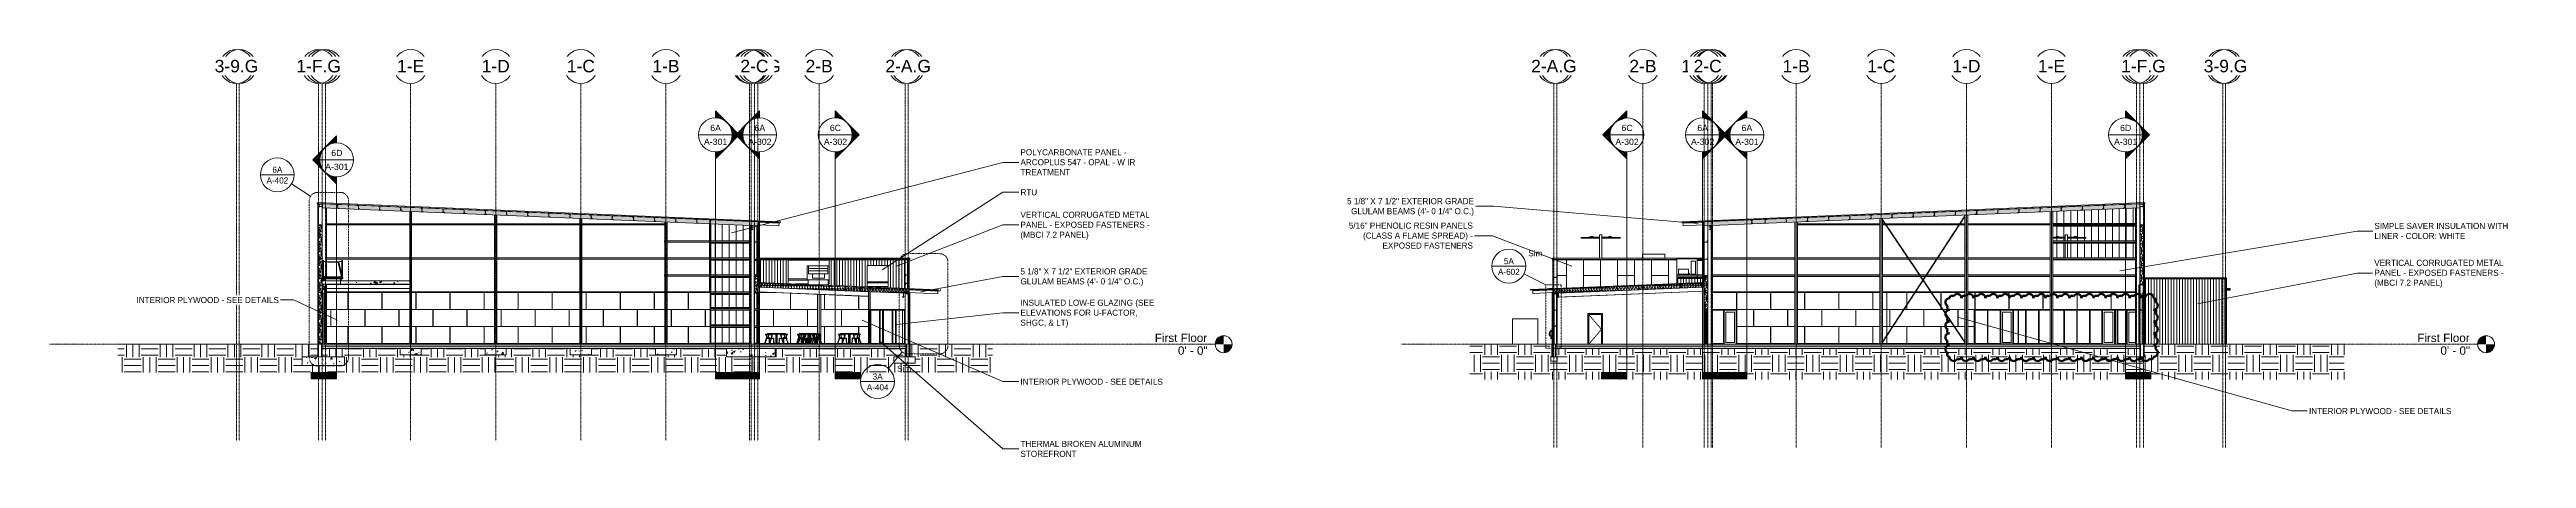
# Model space of a CAD drawing. Header units: inches. Extents: x -23565 to -43, y -324 to 853.
# Drawn here: x -13236 to -6215, y -324 to 835 of the extents above; entities that cross this region are included whole.
import ezdxf

# ---------------------------------------------------------------- set-up
doc = ezdxf.new("R2010")
doc.units = ezdxf.units.IN
doc.header["$MEASUREMENT"] = 0
for name, pattern in [('Dash 1_16_', [0.125, 0.0625, -0.0625]), ('Dash Dot 3_16_', [0.3125, 0.1875, -0.0625, 0, -0.0625]), ('Grid Line 1_2_', [0.875, 0.5, -0.125, 0.125, -0.125]), ('Hidden 1_8_', [0.1875, 0.125, -0.0625])]:
    doc.linetypes.add(name, pattern=pattern)
for name, color, linetype, lineweight in [('A-ANNO-IDEN', 131, 'Continuous', 9), ('A-ANNO-SYMB', 150, 'Continuous', 9), ('A-CLNG', 13, 'Continuous', 13), ('A-CLNG-PATT', 13, 'Continuous', 25), ('A-DOOR', 31, 'Continuous', 13), ('A-DOOR-FRAM', 31, 'Continuous', 9), ('A-FLOR', 192, 'Continuous', 13), ('A-FLOR-LEVL', 51, 'Continuous', 9), ('A-FLOR-MCUT', 51, 'Continuous', 9), ('A-FLOR-PATT', 8, 'Continuous', 25), ('A-GLAZ', 151, 'Continuous', 13), ('A-GLAZ-CURT', 52, 'Continuous', 13), ('A-GLAZ-CWMG', 51, 'Continuous', 13), ('A-ROOF', 132, 'Continuous', 13), ('A-ROOF-MCUT', 132, 'Continuous', 25), ('A-ROOF-PATT', 132, 'Continuous', 13), ('A-WALL', 113, 'Continuous', 13), ('A-WALL-PATT', 111, 'Continuous', 25), ('C-BLDG-PADS', 91, 'Continuous', 70), ('C-TOPO', 7, 'Continuous', 13), ('E-ELEC-EQPM', 71, 'Continuous', 13), ('E-LITE-EQPM', 33, 'Continuous', 13), ('E-POWR-CNDT', 130, 'Continuous', 13), ('G-ANNO-REVC', 71, 'Continuous', 9), ('G-ANNO-SYMB', 111, 'Continuous', 9), ('I-FURN', 30, 'Continuous', 13), ('I-WALL', 2, 'Continuous', 13), ('L-SITE-WALL', 31, 'Continuous', 13), ('M-EQPM', 50, 'Continuous', 13), ('P-SANR-FIXT', 6, 'Continuous', 13), ('Q-SPCQ', 91, 'Continuous', 13), ('S-BEAM', 12, 'Continuous', 13), ('S-COLS', 52, 'Continuous', 13), ('S-FNDN', 32, 'Continuous', 13), ('S-GRID', 1, 'Continuous', 9), ('S-GRID-IDEN', 1, 'Continuous', 9)]:
    doc.layers.add(name, color=color, linetype=linetype, lineweight=lineweight)
doc.styles.add('Arial', font='arial.ttf', dxfattribs={"height": 23.60479})
doc.styles.add('Arial_1', font='arial.ttf', dxfattribs={"height": 35.407186})
doc.styles.add('Arial_2', font='arial.ttf', dxfattribs={"height": 17.703593})
doc.styles.add('Century Gothic', font='GOTHIC.TTF', dxfattribs={"height": 17.245342})
pattern_1 = [(50, (22063.86, 65.275), (55.0854, -4.81984), [5.76, -63.36]), (355, (22063.86, 65.275), (-10.65569, 57.76853), [4.608, -50.688]), (100.451, (22068.45, 64.874), (44.42947, 52.94866), [4.895, -53.848]), (46.184, (22063.86, 80.635), (81.96444, -12.71212), [8.64, -95.04]), (96.636, (22070.69, 79.576), (71.7815, 74.81238), [7.343, -80.772]), (351.184, (22063.86, 80.635), (71.78195, 74.81243), [6.912, -76.032]), (21, (22071.54, 76.795), (45.84207, -30.92146), [5.76, -63.36]), (326, (22071.54, 76.795), (18.68706, 55.69148), [4.608, -50.688]), (71.451, (22075.36, 74.22), (64.52891, 24.77011), [4.895, -53.848]), (37.5, (22063.858, 65.275), (0.933895, 25.566816), [2.534, -47.539, 2.534, -48.922, -50.88]), (37.5, (22063.858, 65.275), (0.933895, 25.566816), [-101.53, 2.534, -48.346]), (7.5, (22063.858, 65.275), (20.20404, 30.291303), [2.534, -26.803, 2.534, -46.387, -19.392]), (7.5, (22063.858, 65.275), (20.20404, 30.291303), [-78.259, 2.534, -16.858]), (327.5, (22046.732, 65.275), (40.997785, -1.732403), [2.534, -16.666, 2.534, -57.37, -79.488]), (327.5, (22046.732, 65.275), (40.997785, -1.732403), [-79.104, 2.534, -76.954]), (317.5, (22039.052, 65.275), (44.788883, 7.68784), [2.534, -22.426, 2.534, -37.248, -56.448]), (317.5, (22039.052, 65.275), (44.788883, 7.68784), [-64.742, 2.534, -53.914])]
pattern_2 = [(0, (22063.86, 65.275), (48, 48), [48, -48]), (0, (22063.86, 83.275), (48, 48), [48, -48]), (0, (22063.86, 101.275), (48, 48), [48, -48]), (90, (22069.86, 107.275), (-48, 48), [48, -48]), (90, (22087.86, 107.275), (-48, 48), [48, -48]), (90, (22105.86, 107.275), (-48, 48), [48, -48])]
pattern_3 = [(161.57, (22064.818, 66.235), (-7.6802237, -0.0009796), [0, -54.643, 6.067, 0]), (18.43, (22062.898, 66.235), (-7.6802237, 0.0009796), [0, -54.643, 6.067, 0]), (108.43, (22064.818, 66.235), (3.8382953, -19.20136532), [18.211, -42.499]), (71.57, (22062.898, 66.235), (3.8382953, 19.20136532), [18.211, -42.499])]
pattern_4 = [(45, (22063.858, 65.275), (-19.007, 19.007), []), (45, (22063.858, 94.075), (-19.007, 19.007), [])]
pattern_5 = [(0, (22063.858, 65.275), (61.44, 15.36), [2.534, -43.546, 2.534, -43.546, -245.76]), (0, (22063.858, 65.275), (61.44, 15.36), [-92.16, 2.534, -89.626, 2.534, -43.546, -107.52]), (0, (22063.858, 65.275), (61.44, 15.36), [-230.4, 2.534, -28.186, 2.534, -74.266]), (120, (22086.898, 72.955), (-44.02215, 45.528601), [2.534, -43.546, 2.534, -43.546, -245.76]), (120, (22086.898, 72.955), (-44.02215, 45.528601), [-92.16, 2.534, -89.626, 2.534, -43.546, -107.52]), (120, (22086.898, 72.955), (-44.02215, 45.528601), [-230.4, 2.534, -28.186, 2.534, -74.266]), (240, (22094.578, 103.675), (-17.41785, -60.888601), [2.534, -43.546, 2.534, -43.546, -245.76]), (240, (22094.578, 103.675), (-17.41785, -60.888601), [-92.16, 2.534, -89.626, 2.534, -43.546, -107.52]), (240, (22094.578, 103.675), (-17.41785, -60.888601), [-230.4, 2.534, -28.186, 2.534, -74.266])]
pattern_6 = [(0, (22063.858, 65.275), (0, 24), []), (90, (22063.858, 65.275), (-24, 1e-15), [])]
pattern_7 = [(50, (-21606.15, 72.08), (55.0854, -4.8198), [5.76, -63.36]), (355, (-21606.15, 72.08), (-10.6557, 57.7685), [4.608, -50.688]), (100.451, (-21601.557, 71.68), (44.4295, 52.9487), [4.895, -53.848]), (46.184, (-21606.15, 87.44), (81.9644, -12.712), [8.64, -95.04]), (96.636, (-21599.32, 86.38), (71.7815, 74.8124), [7.343, -80.772]), (351.184, (-21606.15, 87.44), (71.782, 74.8124), [6.912, -76.032]), (21, (-21598.47, 83.6), (45.842, -30.9215), [5.76, -63.36]), (326, (-21598.47, 83.6), (18.687, 55.6915), [4.608, -50.688]), (71.451, (-21594.65, 81.025), (64.529, 24.77), [4.895, -53.848]), (37.5, (-21606.148, 72.082), (0.9339, 25.56682), [2.534, -47.539, 2.534, -48.922, -50.88]), (37.5, (-21606.148, 72.082), (0.9339, 25.56682), [-101.53, 2.534, -48.346]), (7.5, (-21606.148, 72.082), (20.20404, 30.2913), [2.534, -26.803, 2.534, -46.387, -19.392]), (7.5, (-21606.148, 72.082), (20.20404, 30.2913), [-78.259, 2.534, -16.858]), (327.5, (-21623.274, 72.082), (40.9978, -1.7324), [2.534, -16.666, 2.534, -57.37, -79.488]), (327.5, (-21623.274, 72.082), (40.9978, -1.7324), [-79.104, 2.534, -76.954]), (317.5, (-21630.954, 72.082), (44.7889, 7.6878), [2.534, -22.426, 2.534, -37.248, -56.448]), (317.5, (-21630.954, 72.082), (44.7889, 7.6878), [-64.742, 2.534, -53.914])]
pattern_8 = [(0, (-21606.15, 72.08), (48, 48), [48, -48]), (0, (-21606.15, 90.08), (48, 48), [48, -48]), (0, (-21606.15, 108.08), (48, 48), [48, -48]), (90, (-21600.15, 114.08), (-48, 48), [48, -48]), (90, (-21582.15, 114.08), (-48, 48), [48, -48]), (90, (-21564.15, 114.08), (-48, 48), [48, -48])]
pattern_9 = [(161.57, (-21605.188, 73.042), (-7.6802237, -0.0009796), [0, -54.643, 6.067, 0]), (18.43, (-21607.108, 73.042), (-7.6802237, 0.0009796), [0, -54.643, 6.067, 0]), (108.43, (-21605.188, 73.042), (3.8382953, -19.20136532), [18.211, -42.499]), (71.57, (-21607.108, 73.042), (3.8382953, 19.20136532), [18.211, -42.499])]
pattern_10 = [(45, (-21606.148, 72.082), (-19.00703, 19.00703), []), (45, (-21606.148, 100.882), (-19.00703, 19.00703), [])]
pattern_11 = [(90, (-21150.615, 0), (-8, 5e-16), [])]
pattern_12 = [(0, (-21606.148, 72.082), (0, 24), []), (90, (-21606.148, 72.082), (-24, 1e-15), [])]

msp = doc.modelspace()

# ---------------------------------------------------------------- texts
at = {"layer": 'A-ANNO-SYMB', "char_height": 17.245342, "line_spacing_factor": 0.984117, "style": 'Century Gothic'}
for s, insert, width, attachment_point in [('6A', (-12590.13688, 502.88477), 36.936, 2), ('A-402', (-12590.13688, 472.50026), 77.76, 2), ('A-602', (-9099.49468, 213.60889), 77.76, 2), ('5A', (-9099.49468, 243.9934), 36.936, 2), ('Sim', (-9044.34747, 266.08503), 46.224, 1), ('Sim', (-10833.50581, -60.86186), 46.224, 1), ('A-404', (-10888.65302, -113.338), 77.76, 2), ('3A', (-10888.65302, -82.95349), 36.936, 2)]:
    msp.add_mtext(s, dxfattribs=dict(at, insert=insert, width=width, attachment_point=attachment_point))
at = {"layer": 'G-ANNO-SYMB', "char_height": 17.703593, "attachment_point": 2, "line_spacing_factor": 0.938532, "style": 'Arial_2'}
for s, insert, width in [('A-301', (-11348.06133, 582.22284), 78.624), ('6A', (-11348.06133, 621.49532), 36.072), ('A-302', (-11222.53745, 582.22284), 78.624), ('6A', (-11222.53745, 621.49532), 36.072), ('A-302', (-11008.26413, 582.22284), 78.624), ('6C', (-11008.26413, 621.49532), 37.584), ('A-302', (-8764.48468, 582.22284), 78.624), ('6C', (-8764.48468, 621.49532), 37.584), ('A-302', (-8550.21136, 582.22284), 78.624), ('6A', (-8550.21136, 621.49532), 36.072), ('A-301', (-8424.68748, 582.22284), 78.624), ('6A', (-8424.68748, 621.49532), 36.072), ('A-301', (-7351.20006, 582.22284), 78.624), ('6D', (-7351.20006, 621.49532), 37.584), ('A-301', (-12421.54875, 511.35401), 78.624), ('6D', (-12421.54875, 550.6265), 37.584)]:
    msp.add_mtext(s, dxfattribs=dict(at, insert=insert, width=width))

# ---------------------------------------------------------------- blocks, each defined once
blk = doc.blocks.new('Struct_Xcel_Sports Complex_rvt-3-Building Section - North_South looking East _ Lounge')
at = {"layer": 'A-FLOR-PATT', "lineweight": 9}
h = blk.add_hatch(dxfattribs=at)
h.set_pattern_fill('FP_48', color=256, style=0, pattern_type=2)
h.set_pattern_definition(pattern_1)
h.paths.add_polyline_path([(21132.3, -6), (22790.8, -6), (22790.8, 0), (21132.3, 0), (21132.3, -1.6)], flags=0)
at = {"layer": 'A-WALL-PATT', "lineweight": 9}
h = blk.add_hatch(dxfattribs=at)
h.set_pattern_fill('FP_48', color=8, style=0, pattern_type=2)
h.set_pattern_definition(pattern_1)
h.paths.add_polyline_path([(22798.8, -36), (22798.8, 0), (22790.8, 0), (22790.8, -36)], flags=0)
at = {"layer": 'S-FNDN', "lineweight": 9}
h = blk.add_hatch(dxfattribs=at)
h.set_pattern_fill('FP_48', color=8, style=0, pattern_type=2)
h.set_pattern_definition(pattern_1)
h.paths.add_polyline_path([(21174.7, -60), (21198.1, -60), (21198.1, -36), (21078.1, -36), (21078.1, -60), (21097.3, -60)], flags=0)
h = blk.add_hatch(dxfattribs=at)
h.set_pattern_fill('FP_48', color=8, style=0, pattern_type=2)
h.set_pattern_definition(pattern_1)
h.paths.add_polyline_path([(21355.1, -30), (21415.1, -30), (21415.1, -12), (21355.1, -12)], flags=0)
h = blk.add_hatch(dxfattribs=at)
h.set_pattern_fill('FP_48', color=8, style=0, pattern_type=2)
h.set_pattern_definition(pattern_1)
h.paths.add_polyline_path([(21596.3, -30), (21656.3, -30), (21656.3, -12), (21596.3, -12)], flags=0)
h = blk.add_hatch(dxfattribs=at)
h.set_pattern_fill('FP_48', color=8, style=0, pattern_type=2)
h.set_pattern_definition(pattern_1)
h.paths.add_polyline_path([(21837.6, -30), (21897.6, -30), (21897.6, -12), (21837.6, -12)], flags=0)
h = blk.add_hatch(dxfattribs=at)
h.set_pattern_fill('FP_48', color=8, style=0, pattern_type=2)
h.set_pattern_definition(pattern_1)
h.paths.add_polyline_path([(22104.3, -30), (22138.8, -30), (22138.8, -12), (22078.8, -12), (22078.8, -30)], flags=0)
h = blk.add_hatch(dxfattribs=at)
h.set_pattern_fill('FP_48', color=8, style=0, pattern_type=2)
h.set_pattern_definition(pattern_1)
h.paths.add_polyline_path([(22414.2, -36), (22418.1, -36), (22418.1, -12), (22280.1, -12), (22280.1, -36)], flags=0)
h = blk.add_hatch(dxfattribs=at)
h.set_pattern_fill('FP_48', color=8, style=0, pattern_type=2)
h.set_pattern_definition(pattern_1)
h.paths.add_polyline_path([(22754.8, -54), (22814.8, -54), (22814.8, -36), (22754.8, -36)], flags=0)
at = {"layer": 'A-FLOR', "color": 7}
for p, q in [((22790.8, 0), (21132.3, 0)), ((21132.3, -6), (22790.8, -6))]:
    blk.add_line(p, q, dxfattribs=at)
at = {"layer": 'A-FLOR-MCUT', "color": 7, "lineweight": 13}
for p, q in [((21132.3, 0), (21132.3, -6)), ((22790.8, -6), (22790.8, 0))]:
    blk.add_line(p, q, dxfattribs=at)
at = {"layer": 'A-WALL', "color": 7}
for p, q in [((21132.3, -6), (21132.3, 0)), ((22790.8, 0), (22790.8, -6))]:
    blk.add_line(p, q, dxfattribs=at)
at = {"layer": 'L-SITE-WALL', "color": 7}
for p, q in [((21132.3, 0), (21124.3, 0)), ((21124.3, 0), (21124.3, -36)), ((21124.3, -36), (21132.3, -36)), ((21132.3, -36), (21132.3, -6)), ((22798.8, 0), (22790.8, 0)), ((22790.8, -6), (22790.8, -36)), ((22790.8, -36), (22798.8, -36)), ((22798.8, -36), (22798.8, 0))]:
    blk.add_line(p, q, dxfattribs=at)
at = {"layer": 'S-FNDN', "color": 7}
for p, q in [((21198.1, -36), (21078.1, -36)), ((21078.1, -36), (21078.1, -60)), ((21078.1, -60), (21198.1, -60)), ((21198.1, -60), (21198.1, -36)), ((21415.1, -12), (21355.1, -12)), ((21355.1, -12), (21355.1, -30)), ((21355.1, -30), (21415.1, -30)), ((21415.1, -30), (21415.1, -12)), ((21656.3, -12), (21596.3, -12)), ((21596.3, -12), (21596.3, -30)), ((21596.3, -30), (21656.3, -30)), ((21656.3, -30), (21656.3, -12)), ((21897.6, -12), (21837.6, -12)), ((21837.6, -12), (21837.6, -30)), ((21837.6, -30), (21897.6, -30)), ((21897.6, -30), (21897.6, -12)), ((22138.8, -12), (22078.8, -12)), ((22078.8, -12), (22078.8, -30)), ((22078.8, -30), (22138.8, -30)), ((22138.8, -30), (22138.8, -12)), ((22418.1, -12), (22280.1, -12)), ((22280.1, -12), (22280.1, -36)), ((22280.1, -36), (22418.1, -36)), ((22418.1, -36), (22418.1, -12)), ((22814.8, -36), (22754.8, -36)), ((22754.8, -36), (22754.8, -54)), ((22754.8, -54), (22814.8, -54)), ((22814.8, -54), (22814.8, -36))]:
    blk.add_line(p, q, dxfattribs=at)
blk = doc.blocks.new('W-Wide Flange-Column - B2_D-1389335-Building Section - North_South looking East _ Lounge')
at = {"layer": 'S-COLS', "color": 8, "lineweight": 9}
for p, q in [((22779.1, 96), (22779.1, 2)), ((22779.5, 96), (22779.5, 2))]:
    blk.add_line(p, q, dxfattribs=at)
blk = doc.blocks.new('W-Wide Flange - W14X22-1401465-Building Section - North_South looking East _ Lounge')
at = {"layer": 'S-BEAM', "color": 8, "lineweight": 9}
for p, q in [((22683.1, 148.8), (22370.3, 161.9)), ((22370.3, 148.8), (22683.1, 135.8)), ((22683.1, 135.5), (22370.3, 148.5)), ((22687.9, 148.6), (22687.8, 148.6)), ((22687.8, 135.6), (22687.9, 135.6)), ((22687.9, 135.3), (22687.8, 135.3))]:
    blk.add_line(p, q, dxfattribs=at)
blk = doc.blocks.new('Girt_C - 8_D-1409812-Building Section - North_South looking East _ Lounge')
at = {"layer": 'S-BEAM', "color": 8, "lineweight": 9}
for p, q in [((22372.6, 51.6), (22359.6, 51.6)), ((22359.6, 48.1), (22372.6, 48.1)), ((22372.6, 47.6), (22359.6, 47.6))]:
    blk.add_line(p, q, dxfattribs=at)
blk = doc.blocks.new('Girt_C - 8_D-1405484-Building Section - North_South looking East _ Lounge')
at = {"layer": 'S-BEAM', "color": 8, "lineweight": 9}
for p, q in [((22372.6, 100.3), (22359.6, 100.3)), ((22372.6, 99.8), (22359.6, 99.8)), ((22359.6, 96.3), (22372.6, 96.3)), ((22687.7, 96.3), (22687.9, 96.3)), ((22687.9, 100.3), (22687.8, 100.3)), ((22687.9, 99.8), (22687.8, 99.8))]:
    blk.add_line(p, q, dxfattribs=at)
blk = doc.blocks.new('Falcon 7700 Series Pedestal Base - 36_ Square Top x 30_ - Wheelchair Height-460525-Building Section - North_South looking East _ Lounge')
at = {"layer": 'I-FURN', "color": 8, "lineweight": 9}
for p, q in [((22396.6, 30), (22422.1, 30)), ((22396.6, 28.7), (22396.6, 30)), ((22422.1, 28.7), (22396.6, 28.7)), ((22406.5, 0.7), (22414.1, 0.7)), ((22406.5, 0.2), (22406.5, 0.7)), ((22414.1, 0.2), (22406.5, 0.2)), ((22407.6, 0.2), (22407.6, 0)), ((22408.6, 0), (22408.6, 0.2)), ((22414.8, 28.7), (22414.8, 28.5)), ((22417.1, 28.5), (22414.8, 28.5)), ((22415.1, 0.7), (22422.1, 0.7)), ((22422.1, 0.2), (22415.1, 0.2)), ((22417.4, 28.5), (22417.1, 28.5)), ((22417.1, 28.5), (22417.4, 28.5)), ((22420.4, 28.5), (22417.4, 28.5)), ((22419.9, 28.5), (22419.9, 0.7)), ((22420.4, 28.5), (22420.8, 28.5)), ((22420.8, 28.7), (22420.8, 28.5)), ((22423.3, 28.5), (22420.8, 28.5)), ((22421.6, 0.2), (22421.6, 0)), ((22421.6, 0.2), (22421.6, 0)), ((22422.1, 30), (22447.5, 30)), ((22422.1, 28.7), (22422.1, 30)), ((22447.5, 28.7), (22422.1, 28.7)), ((22422.1, 0.7), (22422.1, 28.5)), ((22422.1, 0.7), (22429, 0.7)), ((22422.1, 0.2), (22422.1, 0.7)), ((22429, 0.2), (22422.1, 0.2)), ((22422.6, 0), (22422.6, 0.2)), ((22422.6, 0), (22422.6, 0.2)), ((22423.3, 28.5), (22423.3, 28.7)), ((22423.3, 28.5), (22423.7, 28.5)), ((22426.8, 28.5), (22423.7, 28.5)), ((22424.2, 0.7), (22424.2, 28.5)), ((22426.8, 28.5), (22427, 28.5)), ((22427, 28.5), (22426.8, 28.5)), ((22429.3, 28.5), (22427, 28.5)), ((22429.3, 28.5), (22429.3, 28.7)), ((22430, 0.7), (22437.6, 0.7)), ((22437.6, 0.2), (22430, 0.2)), ((22435.5, 0.2), (22435.5, 0)), ((22436.5, 0), (22436.5, 0.2)), ((22437.6, 0.2), (22437.6, 0.7)), ((22447.5, 28.7), (22447.5, 30))]:
    blk.add_line(p, q, dxfattribs=at)
blk = doc.blocks.new('HermanMiller_Collection_Air-Chair_SideChair_Arms - Arms-457867-Building Section - North_South looking East _ Lounge')
at = {"layer": 'I-FURN', "color": 8, "lineweight": 9}
for p, q in [((22393.2, 15.8), (22388, 0)), ((22389.1, 0), (22394.3, 15.9)), ((22390.8, 27.6), (22390.8, 27.6)), ((22393.5, 17.4), (22393.6, 17.3)), ((22393.9, 15.6), (22393.7, 15.6)), ((22394.2, 17.2), (22394.2, 17)), ((22394.3, 15.9), (22394.4, 15.9)), ((22394.5, 16.3), (22394.5, 16.2)), ((22394.9, 15.7), (22401, 16)), ((22400.7, 17.5), (22400.6, 17.5)), ((22401, 17.5), (22400.8, 17.5)), ((22401.4, 15.6), (22401.5, 0)), ((22407.9, 20.7), (22402.1, 0)), ((22402.5, 1.5), (22402.4, 15.6)), ((22403, 17.5), (22407, 17.5)), ((22403, 17.1), (22403, 17.1)), ((22403, 17.1), (22403, 17.1)), ((22403.1, 0), (22408.8, 20.5)), ((22403.1, 0), (22403.1, 0)), ((22403.2, 17.2), (22403.2, 17.1)), ((22406.9, 17.2), (22405.3, 17.2)), ((22405.4, 15.7), (22406.5, 15.7)), ((22407.3, 16.9), (22406.7, 17.2)), ((22406.7, 15.8), (22407.3, 16)), ((22407.5, 15.8), (22412.3, 16)), ((22412.2, 17.5), (22407.9, 17.3)), ((22408, 26), (22408.1, 26)), ((22408.2, 27), (22408.1, 27)), ((22409.1, 24), (22408.6, 22.7)), ((22409.6, 22.4), (22410, 23.7)), ((22410, 23.7), (22410, 23.7)), ((22412.4, 16), (22412.6, 16)), ((22412.6, 17.4), (22412.6, 17.6)), ((22413.2, 15.6), (22414.1, 0)), ((22415.1, 0), (22414.2, 15.7))]:
    blk.add_line(p, q, dxfattribs=at)
at = {"layer": 'I-FURN', "color": 8, "lineweight": 9, "flags": 128}
for points in [[(22390.8, 27.6), (22390.8, 27.8), (22390.9, 28), (22391, 28), (22391.1, 28.1), (22391.2, 28.1), (22391.3, 28.2), (22391.4, 28.2), (22391.5, 28.2), (22391.6, 28.2), (22391.7, 28.2), (22391.7, 28.2)], [(22390.8, 27.6), (22390.8, 27.4), (22390.9, 27.2), (22391, 27.1), (22391.1, 27), (22391.2, 26.9), (22391.3, 26.8), (22391.4, 26.8), (22391.6, 26.7), (22391.7, 26.6), (22391.9, 26.6), (22392, 26.5), (22392.2, 26.5), (22392.4, 26.4)], [(22391.3, 27.4), (22391.4, 27.3), (22391.5, 27.3), (22391.6, 27.2), (22391.7, 27.1), (22391.7, 27.1), (22391.8, 27), (22391.9, 26.9), (22392, 26.8), (22392.1, 26.7), (22392.1, 26.7), (22392.2, 26.6), (22392.3, 26.5), (22392.4, 26.4), (22392.4, 26.3), (22392.5, 26.2), (22392.6, 26.1), (22392.6, 25.9), (22392.7, 25.8), (22392.8, 25.7), (22392.8, 25.6), (22392.9, 25.5), (22392.9, 25.4), (22393, 25.2), (22393, 25.1), (22393, 25), (22393.1, 24.9), (22393.1, 24.7), (22393.1, 24.6), (22393.2, 24.5), (22393.2, 24.4), (22393.2, 24.2)], [(22391.6, 27.2), (22391.6, 27.2), (22391.6, 27.2), (22391.7, 27.2), (22391.7, 27.2), (22391.8, 27.3), (22391.8, 27.3)], [(22391.7, 28.2), (22392.2, 28.3), (22392.7, 28.3), (22393.2, 28.3), (22393.7, 28.3), (22394.3, 28.3), (22394.9, 28.4), (22395.5, 28.4), (22396.2, 28.3), (22396.9, 28.3), (22397.6, 28.3), (22398.3, 28.3), (22399, 28.3), (22399.3, 28.2)], [(22391.8, 27.3), (22392.2, 27.3), (22392.7, 27.3), (22393.2, 27.3), (22393.8, 27.3), (22394.3, 27.3), (22394.9, 27.4), (22395.6, 27.4), (22396.2, 27.3), (22396.9, 27.3), (22397.5, 27.3), (22398.2, 27.3), (22399, 27.3), (22399.2, 27.3)], [(22392.9, 27.3), (22393, 27.2), (22393.1, 27.1), (22393.2, 27), (22393.3, 26.8), (22393.4, 26.7), (22393.4, 26.6), (22393.5, 26.4), (22393.6, 26.3), (22393.7, 26.1), (22393.7, 26), (22393.8, 25.9), (22393.8, 25.7), (22393.9, 25.6), (22393.9, 25.4), (22394, 25.3), (22394, 25.1), (22394.1, 25), (22394.1, 24.8), (22394.1, 24.6), (22394.2, 24.5), (22394.2, 24.3)], [(22393, 16.3), (22393, 16.5), (22393.1, 16.7)], [(22393.7, 15.6), (22393.6, 15.6), (22393.4, 15.7), (22393.2, 15.8), (22393.1, 16), (22393, 16.2), (22393, 16.3)], [(22393.2, 24.3), (22393.4, 22.4), (22393.6, 20.7)], [(22393.3, 17), (22393.4, 17), (22393.4, 17), (22393.4, 17.1), (22393.5, 17.3), (22393.5, 17.5)], [(22393.6, 17.6), (22393.5, 17.5), (22393.5, 17.4)], [(22393.5, 17.1), (22393.6, 17.1), (22393.6, 17.1), (22393.7, 17.1)], [(22393.6, 20.7), (22393.6, 20), (22393.7, 19.2), (22393.7, 19)], [(22393.6, 17.5), (22393.6, 17.6), (22393.6, 17.7), (22393.6, 17.8), (22393.7, 17.9), (22393.7, 18), (22393.7, 18.1), (22393.7, 18.2), (22393.7, 18.3), (22393.7, 18.4), (22393.7, 18.5), (22393.7, 18.6), (22393.7, 18.7), (22393.7, 18.8), (22393.7, 18.9), (22393.7, 19), (22393.7, 19.1)], [(22394.4, 16), (22394.3, 15.8), (22394.1, 15.7), (22393.9, 15.6)], [(22393.9, 15.6), (22393.9, 15.6), (22393.9, 15.6), (22393.9, 15.6), (22394, 15.6), (22394, 15.6), (22394.1, 15.6), (22394.2, 15.6), (22394.2, 15.6), (22394.3, 15.6), (22394.4, 15.6), (22394.5, 15.7), (22394.6, 15.7), (22394.7, 15.7), (22394.8, 15.7), (22394.9, 15.7)], [(22394.6, 20.8), (22394.4, 22.7), (22394.2, 24.5)], [(22394.3, 17.2), (22400.4, 17), (22406.5, 17.1), (22410.3, 17.3)], [(22394.3, 16.9), (22400.4, 16.7), (22406.6, 16.8), (22410.3, 17.1)], [(22394.4, 16), (22394.5, 16.4), (22394.5, 16.9), (22394.5, 17.2), (22394.5, 17.4)], [(22394.5, 17.2), (22394.5, 17.3), (22394.6, 17.4), (22394.6, 17.6), (22394.6, 17.7), (22394.7, 17.8), (22394.7, 17.9), (22394.7, 18.1), (22394.7, 18.2), (22394.7, 18.3), (22394.7, 18.5), (22394.7, 18.6), (22394.7, 18.7), (22394.7, 18.9), (22394.7, 19), (22394.7, 19.1), (22394.7, 19.2)], [(22394.7, 19.1), (22394.7, 19.8), (22394.6, 20.6), (22394.6, 20.8)], [(22399.2, 28.2), (22399.1, 28.1), (22399, 28), (22398.9, 28), (22398.9, 27.9), (22398.8, 27.8), (22398.7, 27.7), (22398.6, 27.6), (22398.5, 27.4), (22398.5, 27.3), (22398.4, 27.2), (22398.3, 27.1), (22398.3, 27), (22398.2, 26.8), (22398.2, 26.7), (22398.1, 26.6), (22398.1, 26.4), (22398.1, 26.3), (22398.1, 26.1), (22398, 26), (22398, 25.8), (22398, 25.7), (22398, 25.5), (22398, 25.4), (22398, 25.2), (22398, 25.1), (22398, 24.9), (22398, 24.8), (22398.1, 24.6), (22398.1, 24.5), (22398.1, 24.3), (22398.2, 24.2)], [(22398.1, 24.3), (22398.5, 22.4), (22398.7, 20.6)], [(22398.7, 20.6), (22398.8, 19.9), (22398.9, 19.2), (22398.9, 19)], [(22398.9, 19), (22398.9, 18.9), (22399, 18.7), (22399, 18.6), (22399.1, 18.5), (22399.1, 18.3), (22399.1, 18.2), (22399.2, 18.1), (22399.3, 17.9), (22399.3, 17.8), (22399.4, 17.7), (22399.4, 17.6), (22399.5, 17.4), (22399.6, 17.3), (22399.7, 17.2), (22399.8, 17.1), (22399.8, 17.1)], [(22399.8, 27.4), (22399.7, 27.3), (22399.7, 27.3), (22399.6, 27.2), (22399.6, 27.2), (22399.5, 27.1), (22399.5, 27.1), (22399.4, 27), (22399.4, 26.9), (22399.3, 26.8), (22399.3, 26.8), (22399.2, 26.7), (22399.2, 26.6), (22399.2, 26.5), (22399.1, 26.4), (22399.1, 26.3), (22399.1, 26.2), (22399.1, 26.1), (22399, 26), (22399, 25.9), (22399, 25.8), (22399, 25.6), (22399, 25.5), (22399, 25.4), (22399, 25.3), (22399, 25.2), (22399, 25), (22399, 24.9), (22399.1, 24.8), (22399.1, 24.7), (22399.1, 24.5), (22399.1, 24.4)], [(22399.7, 20.8), (22399.4, 22.7), (22399.1, 24.5)], [(22399.2, 27.3), (22399.4, 27.2), (22399.6, 27.2), (22399.8, 27.2), (22400, 27.2), (22400.2, 27.2), (22400.4, 27.2), (22400.6, 27.1), (22400.8, 27.1), (22401, 27.1), (22401.2, 27.1), (22401.3, 27.1)], [(22399.3, 28.2), (22399.5, 28.2), (22399.7, 28.2), (22399.9, 28.2), (22400.1, 28.2), (22400.3, 28.2), (22400.5, 28.2), (22400.7, 28.1), (22400.9, 28.1), (22401.1, 28.1), (22401.3, 28.1), (22401.4, 28.1)], [(22399.9, 19.1), (22399.8, 19.8), (22399.8, 20.6), (22399.7, 20.8)], [(22399.8, 17.2), (22399.9, 17.2), (22399.9, 17.3), (22400, 17.3), (22400.1, 17.4)], [(22402.9, 15.6), (22401.3, 16), (22400.3, 16.5), (22400, 16.8), (22399.8, 17.1)], [(22400.6, 17.7), (22400.5, 17.8), (22400.4, 17.9), (22400.4, 18), (22400.3, 18), (22400.3, 18.1), (22400.2, 18.2), (22400.2, 18.3), (22400.1, 18.4), (22400.1, 18.5), (22400, 18.6), (22400, 18.7), (22400, 18.8), (22400, 19), (22399.9, 19.1), (22399.9, 19.2), (22399.9, 19.2)], [(22400.1, 17.4), (22400.2, 17.5), (22400.3, 17.6), (22400.4, 17.6), (22400.5, 17.7), (22400.6, 17.7), (22400.6, 17.7)], [(22403, 17.1), (22401.3, 17.3), (22400.9, 17.5), (22400.7, 17.6), (22400.6, 17.7)], [(22400.6, 17.7), (22400.6, 17.7), (22400.6, 17.7)], [(22401, 17.5), (22401, 17.5), (22401, 17.5), (22401, 17.5), (22401.1, 17.5), (22401.1, 17.5), (22401.1, 17.5), (22401.2, 17.5), (22401.2, 17.5), (22401.2, 17.5), (22401.3, 17.5), (22401.3, 17.5), (22401.3, 17.5), (22401.4, 17.5), (22401.4, 17.5), (22401.5, 17.5), (22401.5, 17.5), (22401.5, 17.5), (22401.6, 17.5), (22401.6, 17.5), (22401.7, 17.5), (22401.7, 17.5), (22401.8, 17.5), (22401.8, 17.5), (22401.9, 17.5), (22401.9, 17.5), (22402, 17.5), (22402, 17.5), (22402.1, 17.5), (22402.1, 17.5), (22402.2, 17.5), (22402.2, 17.5), (22402.3, 17.5), (22402.3, 17.5), (22402.3, 17.5), (22402.4, 17.5), (22402.4, 17.5), (22402.5, 17.5), (22402.5, 17.5), (22402.6, 17.5), (22402.6, 17.5), (22402.7, 17.5), (22402.7, 17.5), (22402.7, 17.5), (22402.8, 17.5), (22402.8, 17.5), (22402.9, 17.5), (22402.9, 17.5), (22402.9, 17.5), (22403, 17.5), (22403, 17.5)], [(22401.1, 16), (22401.1, 16), (22401.1, 16), (22401.1, 16), (22401.1, 16), (22401.2, 16), (22401.2, 16), (22401.2, 16)], [(22406.4, 26.4), (22406, 26.4), (22405.7, 26.5), (22405.3, 26.5), (22404.9, 26.6), (22404.6, 26.7), (22404.2, 26.7), (22403.8, 26.8), (22403.4, 26.8), (22403, 26.9), (22402.6, 26.9), (22402.2, 27), (22401.8, 27), (22401.4, 27.1), (22401.3, 27.1)], [(22406.5, 27.3), (22406.2, 27.4), (22405.8, 27.5), (22405.5, 27.5), (22405.1, 27.6), (22404.7, 27.6), (22404.3, 27.7), (22403.9, 27.8), (22403.5, 27.8), (22403.1, 27.9), (22402.7, 27.9), (22402.3, 28), (22401.9, 28), (22401.5, 28.1), (22401.4, 28.1)], [(22401.4, 16), (22401.4, 15.9), (22401.4, 15.9), (22401.4, 15.8), (22401.4, 15.8), (22401.4, 15.8), (22401.4, 15.7), (22401.4, 15.7), (22401.4, 15.7), (22401.4, 15.6)], [(22402.4, 15.7), (22402.4, 15.7), (22402.4, 15.6)], [(22405.3, 17.2), (22405.2, 17.2), (22405.1, 17.2), (22404.9, 17.2), (22404.8, 17.1), (22404.6, 17.1), (22404.5, 17.1), (22404.3, 17.1), (22404.2, 17.1), (22404, 17.1), (22403.8, 17.1), (22403.7, 17.1), (22403.5, 17.1), (22403.3, 17.1), (22403.2, 17.1), (22403, 17.1), (22402.8, 17.1)], [(22402.9, 16.3), (22402.8, 16.2), (22402.8, 16), (22402.8, 15.8), (22402.8, 15.7), (22402.9, 15.6), (22402.9, 15.6)], [(22402.9, 16.7), (22402.9, 16.5), (22402.9, 16.3)], [(22405.4, 15.7), (22405.3, 15.7), (22405.1, 15.7), (22405, 15.7), (22404.8, 15.6), (22404.7, 15.6), (22404.5, 15.6), (22404.4, 15.6), (22404.2, 15.6), (22404.1, 15.6), (22403.9, 15.6), (22403.7, 15.6), (22403.5, 15.6), (22403.4, 15.6), (22403.2, 15.6), (22403, 15.6), (22402.9, 15.6)], [(22408, 26), (22407.8, 26.1), (22407.6, 26.1), (22407.4, 26.2), (22407.2, 26.2), (22407, 26.2), (22406.8, 26.3), (22406.6, 26.3), (22406.4, 26.4), (22406.4, 26.4)], [(22408.2, 27), (22408, 27.1), (22407.8, 27.1), (22407.6, 27.1), (22407.4, 27.2), (22407.2, 27.2), (22407, 27.3), (22406.8, 27.3), (22406.5, 27.3), (22406.5, 27.3)], [(22407.9, 20.7), (22408.1, 21.4), (22408.3, 22), (22408.6, 22.7), (22408.6, 22.8)], [(22408, 17.5), (22410.4, 17.5), (22412.6, 17.5)], [(22408.1, 26), (22408.2, 26), (22408.3, 26), (22408.4, 25.9), (22408.5, 25.9), (22408.6, 25.8), (22408.7, 25.8), (22408.8, 25.7)], [(22409.3, 26.6), (22409.2, 26.7), (22409, 26.8), (22408.9, 26.8), (22408.7, 26.9), (22408.5, 26.9), (22408.4, 27), (22408.2, 27)], [(22408.8, 25.7), (22408.8, 25.7), (22408.9, 25.7), (22408.9, 25.7), (22408.9, 25.7), (22408.9, 25.6), (22408.9, 25.6), (22409, 25.6), (22409, 25.6), (22409, 25.5), (22409, 25.5), (22409, 25.5), (22409.1, 25.4), (22409.1, 25.4), (22409.1, 25.4), (22409.1, 25.3), (22409.1, 25.3), (22409.2, 25.2), (22409.2, 25.2), (22409.2, 25.1), (22409.2, 25.1), (22409.2, 25), (22409.2, 25), (22409.2, 24.9), (22409.2, 24.9), (22409.2, 24.8), (22409.2, 24.8), (22409.2, 24.7), (22409.2, 24.6), (22409.2, 24.6), (22409.2, 24.5), (22409.2, 24.5), (22409.2, 24.4), (22409.2, 24.4), (22409.2, 24.3), (22409.2, 24.2), (22409.2, 24.2), (22409.1, 24.1), (22409.1, 24.1), (22409.1, 24), (22409.1, 24)], [(22408.8, 20.4), (22409, 21), (22409.2, 21.7), (22409.5, 22.3), (22409.6, 22.4)], [(22409.3, 24), (22409.2, 24), (22409.1, 24), (22409.1, 24)], [(22409.1, 24), (22409.1, 24), (22409.1, 24)], [(22410, 23.7), (22410.1, 23.8), (22410.1, 23.8), (22410.1, 23.9), (22410.1, 24), (22410.2, 24.1), (22410.2, 24.2), (22410.2, 24.3), (22410.2, 24.3), (22410.2, 24.4), (22410.2, 24.5), (22410.2, 24.6), (22410.2, 24.7), (22410.2, 24.8), (22410.2, 24.9), (22410.2, 24.9), (22410.2, 25), (22410.2, 25.1), (22410.2, 25.2), (22410.2, 25.3), (22410.2, 25.4), (22410.1, 25.4), (22410.1, 25.5), (22410.1, 25.6), (22410.1, 25.7), (22410, 25.7), (22410, 25.8), (22410, 25.9), (22409.9, 26), (22409.9, 26), (22409.8, 26.1), (22409.8, 26.2), (22409.7, 26.2), (22409.7, 26.3), (22409.6, 26.3), (22409.6, 26.4), (22409.5, 26.4), (22409.5, 26.5), (22409.4, 26.5), (22409.3, 26.6), (22409.3, 26.6)], [(22409.6, 23.9), (22409.5, 24), (22409.4, 24), (22409.3, 24)], [(22409.9, 23.8), (22409.8, 23.8), (22409.7, 23.9), (22409.6, 23.9)], [(22410, 23.7), (22410, 23.7), (22410, 23.7), (22410, 23.7), (22409.9, 23.8)], [(22412.8, 17.5), (22412.8, 17.5), (22412.8, 17.5), (22412.8, 17.5), (22412.8, 17.5), (22412.7, 17.5), (22412.7, 17.5), (22412.7, 17.5), (22412.7, 17.5), (22412.7, 17.5), (22412.6, 17.5), (22412.6, 17.5), (22412.6, 17.5), (22412.6, 17.5), (22412.5, 17.5), (22412.5, 17.5), (22412.4, 17.5), (22412.4, 17.5), (22412.4, 17.5), (22412.3, 17.5), (22412.3, 17.5), (22412.3, 17.5), (22412.2, 17.5), (22412.2, 17.5)], [(22412.6, 17.4), (22412.6, 17.4), (22412.5, 17.4), (22412.4, 17.4), (22412.4, 17.3), (22412.3, 17.3), (22412.2, 17.3), (22412.2, 17.3)], [(22413.7, 16.8), (22413.3, 16.2), (22413.2, 16.1), (22413.1, 16.1), (22413, 16), (22413, 16), (22413, 16), (22413, 16), (22412.9, 16), (22412.9, 16), (22412.9, 16), (22412.9, 16), (22412.8, 16), (22412.8, 16), (22412.8, 16), (22412.8, 16), (22412.7, 16), (22412.7, 16), (22412.7, 16), (22412.6, 16), (22412.6, 16), (22412.6, 16), (22412.5, 16), (22412.5, 16), (22412.4, 16), (22412.4, 16), (22412.4, 16), (22412.3, 16), (22412.3, 16), (22412.3, 16)], [(22413.7, 16.8), (22413.3, 17.4), (22413.1, 17.5), (22413, 17.5), (22413, 17.5), (22413, 17.5), (22412.9, 17.5), (22412.9, 17.5), (22412.9, 17.5), (22412.9, 17.5), (22412.9, 17.5), (22412.8, 17.5), (22412.8, 17.5), (22412.8, 17.5), (22412.8, 17.5), (22412.7, 17.5), (22412.7, 17.5), (22412.7, 17.5), (22412.6, 17.5), (22412.6, 17.5), (22412.6, 17.5), (22412.6, 17.5)], [(22414.2, 15.7), (22414.2, 15.7), (22414.2, 15.8), (22414.2, 15.9), (22414.2, 15.9), (22414.2, 16), (22414.1, 16.1), (22414.1, 16.1), (22414.1, 16.2), (22414.1, 16.3), (22414.1, 16.3), (22414, 16.4), (22414, 16.4), (22414, 16.5), (22413.9, 16.6), (22413.9, 16.6), (22413.9, 16.7), (22413.8, 16.7), (22413.8, 16.8), (22413.8, 16.8), (22413.7, 16.9), (22413.7, 16.9), (22413.6, 17), (22413.6, 17), (22413.5, 17.1), (22413.5, 17.1), (22413.4, 17.1), (22413.4, 17.2), (22413.3, 17.2), (22413.3, 17.2), (22413.2, 17.3), (22413.1, 17.3), (22413.1, 17.3), (22413, 17.3), (22413, 17.4), (22412.9, 17.4), (22412.8, 17.4), (22412.8, 17.4), (22412.7, 17.4), (22412.6, 17.4), (22412.6, 17.4)], [(22412.6, 16.4), (22412.6, 16.4), (22412.6, 16.4), (22412.6, 16.4), (22412.7, 16.4), (22412.7, 16.4), (22412.7, 16.4), (22412.7, 16.4)], [(22412.8, 16), (22412.8, 16), (22412.8, 16), (22412.8, 16), (22412.8, 16), (22412.8, 16), (22412.8, 16), (22412.7, 16), (22412.7, 16), (22412.7, 16), (22412.7, 16), (22412.6, 16), (22412.6, 16), (22412.6, 16), (22412.6, 16)], [(22412.7, 16.4), (22412.7, 16.4), (22412.7, 16.4), (22412.7, 16.4), (22412.7, 16.4), (22412.7, 16.4), (22412.8, 16.4), (22412.8, 16.4), (22412.8, 16.4), (22412.8, 16.4), (22412.8, 16.4), (22412.8, 16.3), (22412.8, 16.3), (22412.9, 16.3), (22412.9, 16.3), (22412.9, 16.3), (22412.9, 16.3), (22412.9, 16.3), (22413, 16.3), (22413, 16.2), (22413, 16.2), (22413, 16.2), (22413, 16.2), (22413, 16.1), (22413.1, 16.1), (22413.1, 16.1), (22413.1, 16.1), (22413.1, 16), (22413.1, 16), (22413.1, 16), (22413.1, 15.9), (22413.1, 15.9), (22413.2, 15.9), (22413.2, 15.8), (22413.2, 15.8), (22413.2, 15.8), (22413.2, 15.7), (22413.2, 15.7), (22413.2, 15.7), (22413.2, 15.6), (22413.2, 15.6)]]:
    blk.add_lwpolyline(points, dxfattribs=at)
at = {"layer": 'I-FURN', "color": 8, "lineweight": 9}
for centre, major_axis, ratio, start_param, end_param in [((22391.5, 27.8), (0.241, 0.438), 0.575844, 1.623389, 2.146988), ((22391.5, 27.8), (0.241, 0.438), 0.575844, 2.146988, 3.141593), ((22391.5, 27.8), (0.241, 0.438), 0.575844, 3.194186, 3.455985), ((22391.5, 27.8), (0.241, 0.438), 0.575844, 0.052593, 0.576192), ((22393.7, 16.3), (-0.202, 0.722), 0.995009, 0, 1.3209), ((22393.7, 16.3), (-0.202, 0.722), 0.995009, 1.3209, 2.891696), ((22393.7, 24.3), (0.497, 0.057), 0.234229, 3.400666, 3.924264), ((22393.7, 24.3), (0.497, 0.057), 0.234229, 3.138866, 3.141593), ((22393.7, 24.3), (0.497, 0.057), 0.234229, 3.934469, 4.447863), ((22393.7, 24.3), (0.497, 0.057), 0.234229, 4.46996, 4.709663), ((22394, 17.4), (-0.471, 0.167), 0.596783, 0, 0.053822), ((22394, 17.4), (-0.471, 0.167), 0.596783, 0.315622, 0.839221), ((22394, 17.4), (-0.471, 0.167), 0.596783, 0.839221, 2.410017), ((22393.7, 24.3), (0.497, 0.057), 0.234229, 4.712874, 5.233261), ((22394.2, 19.1), (0.5, 0.01), 0.069551, 2.877975, 3.139774), ((22394.2, 19.1), (0.497, 0.055), 0.180952, 3.008611, 3.27041), ((22394.2, 19.1), (0.5, 0.01), 0.069551, 3.141593, 3.925172), ((22394.2, 19.1), (0.497, 0.055), 0.180952, 3.532209, 3.794009), ((22393.7, 16.3), (-0.202, 0.722), 0.995009, 2.891696, 4.462492), ((22394.2, 19.1), (0.5, 0.01), 0.069551, 3.925172, 5.234169), ((22394.2, 19.1), (0.497, 0.055), 0.180952, 3.794009, 4.579407), ((22393.7, 24.4), (0.495, 0.07), 0.185134, 5.21887, 5.480669), ((22393.7, 24.3), (0.497, 0.057), 0.234229, 5.235334, 5.495061), ((22393.7, 24.4), (0.495, 0.07), 0.185134, 5.480669, 5.742468), ((22394, 17.4), (-0.471, 0.167), 0.596783, 2.671816, 2.933616), ((22393.7, 16.3), (-0.202, 0.722), 0.995009, 4.462492, 4.922139), ((22394.2, 19.1), (0.5, 0.01), 0.069551, 5.495969, 5.757768), ((22394.2, 19.1), (0.497, 0.055), 0.180952, 5.626605, 5.888404), ((22398.6, 24.4), (0.491, 0.093), 0.137076, 2.870839, 3.394437), ((22398.6, 24.3), (0.486, 0.118), 0.11091, 2.855629, 3.902826), ((22398.6, 24.3), (0.486, 0.118), 0.11091, 3.927624, 4.164626), ((22398.6, 24.3), (0.486, 0.118), 0.11091, 4.19201, 4.426425), ((22398.6, 24.3), (0.486, 0.118), 0.11091, 4.449878, 4.688225), ((22398.6, 24.3), (0.486, 0.118), 0.11091, 4.712693, 4.950024), ((22398.6, 24.3), (0.486, 0.118), 0.11091, 4.976849, 5.211823), ((22398.6, 24.3), (0.486, 0.118), 0.11091, 5.243425, 5.473623), ((22399.4, 19.1), (0.492, 0.091), 0.107353, 2.992907, 4.040105), ((22399.4, 19.1), (0.499, 0.035), 0.020295, 3.141996, 3.927394), ((22399.4, 19.1), (0.499, 0.035), 0.020295, 2.880196, 3.141593), ((22399.5, 27.8), (-0.282, 0.413), 0.716528, 0.861451, 1.38505), ((22398.6, 24.4), (0.491, 0.093), 0.137076, 5.750632, 6.274231), ((22398.6, 24.4), (0.491, 0.093), 0.137076, 0, 0.252845), ((22399.4, 19.1), (0.492, 0.091), 0.107353, 4.040105, 4.301904), ((22399.4, 19.1), (0.499, 0.035), 0.020295, 3.927394, 4.712792), ((22399.5, 27.8), (-0.282, 0.413), 0.716528, 1.38505, 2.170448), ((22399.5, 27.8), (-0.282, 0.413), 0.716528, 5.57384, 6.097439), ((22399.4, 19.1), (0.492, 0.091), 0.107353, 5.282752, 5.349102), ((22399.4, 19.1), (0.499, 0.035), 0.020295, 5.236391, 5.297086), ((22400.2, 17.4), (0.393, 0.31), 0.26753, 2.202019, 3.511016), ((22399.4, 19.1), (0.492, 0.091), 0.107353, 5.872701, 6.396299), ((22400.2, 17.4), (0.393, 0.31), 0.26753, 0.631223, 2.202019), ((22400.2, 17.4), (0.393, 0.31), 0.26753, 6.12901, 6.914408), ((22396.2, 101.9), (0, 84.7), 0.707107, 3.217739, 3.219523), ((22396.2, 101.9), (0, 84.7), 0.707107, 3.219886, 3.231438), ((22402.8, 16.3), (-0.02, 0.75), 0.096081, 6.25839, 6.283185), ((22402.8, 16.3), (-0.02, 0.75), 0.096081, 5.516095, 5.996591), ((22402.8, 16.3), (-0.02, 0.75), 0.096081, 2.854998, 3.116798), ((22402.8, 16.3), (-0.02, 0.75), 0.096081, 4.687594, 5.472992), ((22402.8, 16.3), (-0.02, 0.75), 0.096081, 3.116798, 4.687594), ((22406.5, 16.5), (0.021, 0.75), 0.90616, 0.058382, 0.581981), ((22406.5, 16.5), (0.021, 0.75), 0.90616, 2.687297, 2.913055), ((22406.5, 16.5), (0.021, 0.75), 0.90616, 2.938175, 3.199975), ((22406.5, 16.5), (0.021, 0.75), 0.90616, 5.817968, 6.341567), ((22407.1, 16.4), (0.014, 0.5), 0.90616, 0.84378, 1.629178), ((22407.1, 16.4), (0.014, 0.5), 0.90616, 1.629178, 1.890978), ((22408.1, 26.5), (0.116, 0.486), 0.74611, 2.783148, 3.306746), ((22408, 26.5), (0.057, 0.497), 0.711436, 2.845098, 3.106897), ((22408.3, 20.6), (-0.482, 0.134), 0.301377, 6.070747, 6.332547), ((22408.3, 20.5), (-0.476, 0.152), 0.239355, 5.543411, 6.328809), ((22408.1, 26.5), (0.116, 0.486), 0.74611, 3.306746, 4.092145), ((22408, 26.5), (0.057, 0.497), 0.711436, 3.106897, 3.630496), ((22408.3, 20.5), (-0.476, 0.152), 0.239355, 5.282674, 5.542834), ((22408.1, 26.5), (0.116, 0.486), 0.74611, 4.877543, 6.18654), ((22408.1, 26.5), (0.116, 0.486), 0.74611, 4.353944, 4.877543), ((22409.1, 22.6), (-0.461, 0.194), 0.144221, 5.822246, 6.345845), ((22408.3, 20.6), (-0.482, 0.134), 0.301377, 3.976352, 4.23196), ((22409.1, 22.6), (-0.468, 0.175), 0.191458, 5.509821, 5.771621), ((22408.3, 20.6), (-0.482, 0.134), 0.301377, 3.714553, 3.976352), ((22409.1, 22.6), (-0.468, 0.175), 0.191458, 3.939025, 5.509821), ((22409.1, 22.6), (-0.468, 0.175), 0.191458, 3.141593, 3.939025), ((22406.9, 101.9), (0, 84.7), 0.707107, 3.229588, 3.231436), ((22412.4, 16.8), (-0.185, 0.465), 0.644783, 4.278143, 4.497915), ((22414.6, 0), (0.499, 0.029), 0.004932, 5.439855, 6.225253)]:
    blk.add_ellipse(centre, major_axis=major_axis, ratio=ratio, start_param=start_param, end_param=end_param, dxfattribs=at)
for points, knots in [([(22391.6, 28.2), (22391.6, 28.2), (22391.5, 28.2), (22391.4, 28), (22391.3, 27.9), (22391.3, 27.8)], [-0.7142857, -0.7142857, -0.7142857, -0.7142857, -0.5714286, -0.2857143, 0, 0, 0, 0]), ([(22391.3, 27.8), (22391.3, 27.8), (22391.3, 27.7), (22391.4, 27.5), (22391.4, 27.4), (22391.4, 27.4)], [-1, -1, -1, -1, -0.7857143, -0.5714286, -0.4285714, -0.4285714, -0.4285714, -0.4285714]), ([(22394.6, 18), (22395.3, 18), (22396.9, 18), (22398.5, 18), (22399.2, 18)], [-0.9316515, -0.9316515, -0.9316515, -0.9316515, -0.5, -0.0947431, -0.0947431, -0.0947431, -0.0947431]), ([(22398.9, 16.7), (22398.9, 16.7), (22398.7, 16.7), (22398.5, 16.7), (22398.2, 16.8), (22398, 16.8), (22397.9, 16.8), (22397.9, 16.8), (22397.9, 16.8)], [-1, -1, -1, -1, -0.875, -0.75, -0.625, -0.5, -0.375, -0.2500483, -0.2500483, -0.2500483, -0.2500483]), ([(22400.2, 16.7), (22400.1, 16.7), (22399.7, 16.7), (22399.2, 16.7), (22398.9, 16.7)], [-0.6716507, -0.6716507, -0.6716507, -0.6716507, -0.5, 0, 0, 0, 0]), ([(22399.3, 28.2), (22399.3, 28.2), (22399.2, 28.2), (22399.1, 28.2), (22399.1, 28), (22399, 27.9), (22399, 27.8)], [-0.9184321, -0.9184321, -0.9184321, -0.9184321, -0.7857143, -0.5714286, -0.2857143, 0, 0, 0, 0]), ([(22399, 27.8), (22399, 27.8), (22399, 27.7), (22399, 27.5), (22399.1, 27.4), (22399.1, 27.4)], [-1, -1, -1, -1, -0.7857143, -0.5714286, -0.4285714, -0.4285714, -0.4285714, -0.4285714]), ([(22401.5, 17.2), (22401.8, 17.2), (22402.3, 17.2), (22402.9, 17.2), (22403.2, 17.2)], [-0.9554125, -0.9554125, -0.9554125, -0.9554125, -0.5, 0, 0, 0, 0]), ([(22403.2, 17.2), (22403.4, 17.2), (22403.8, 17.2), (22404.5, 17.2), (22405, 17.2), (22405.3, 17.2), (22405.4, 17.2)], [-1, -1, -1, -1, -0.75, -0.5, -0.25, -0.0828107, -0.0828107, -0.0828107, -0.0828107]), ([(22412.3, 17.5), (22412.4, 17.5), (22412.6, 17.5), (22412.6, 17.6), (22412.5, 17.6), (22412.3, 17.6), (22412.2, 17.5)], [-1, -1, -1, -1, -0.7, -0.4, -0.2, 0, 0, 0, 0])]:
    blk.add_open_spline(points, degree=3, knots=knots, dxfattribs=at)
for points in [[(22391.5, 27.3), (22391.5, 27.3), (22391.6, 27.3), (22391.6, 27.3)], [(22391.8, 28.2), (22391.8, 28.2), (22391.7, 28.2), (22391.7, 28.2)], [(22397.9, 16.8), (22397.9, 16.8), (22397.9, 16.8), (22398, 16.8), (22398, 16.8)], [(22398, 16.8), (22398.4, 16.8), (22399, 16.8), (22399.6, 16.8), (22400, 16.8)], [(22400, 16.8), (22400, 16.8), (22400, 16.8), (22400.1, 16.8)], [(22401.1, 17.5), (22401.1, 17.5), (22401, 17.5), (22401, 17.5)], [(22401, 16), (22401.1, 16), (22401.1, 16), (22401.2, 16)], [(22403.2, 17.5), (22403.1, 17.6), (22402.9, 17.6), (22402.6, 17.6), (22402.2, 17.6), (22401.9, 17.5), (22401.7, 17.5), (22401.6, 17.5)], [(22412.7, 16.7), (22412.7, 16.9), (22412.6, 17.1), (22412.4, 17.4), (22412.3, 17.5), (22412.2, 17.5)], [(22412.3, 16), (22412.3, 16), (22412.5, 16.1), (22412.6, 16.4), (22412.7, 16.6), (22412.7, 16.7)]]:
    blk.add_open_spline(points, degree=3, dxfattribs=at)
blk = doc.blocks.new('HermanMiller_Collection_Air-Chair_SideChair_Arms - Arms-460524-Building Section - North_South looking East _ Lounge')
at = {"layer": 'I-FURN', "color": 8, "lineweight": 9}
for p, q in [((22431.5, 17.6), (22431.5, 17.4)), ((22436.1, 17.5), (22433.8, 17.5)), ((22434.1, 23.7), (22434.5, 22.4)), ((22434.1, 23.7), (22434.1, 23.7)), ((22435.5, 22.8), (22435, 24)), ((22435.3, 25.7), (22435.4, 25.8)), ((22436, 27), (22435.9, 27)), ((22436, 17.9), (22436, 17.9)), ((22438.8, 17.5), (22437.1, 17.5)), ((22437.8, 26.4), (22438.1, 26.4)), ((22441, 0), (22441, 0)), ((22441.8, 15.7), (22441.2, 15.6)), ((22441.3, 15.6), (22441.2, 15.6)), ((22441.7, 15.7), (22441.7, 15.6)), ((22441.9, 15.7), (22441.8, 15.7)), ((22442.9, 16), (22442.6, 15.9)), ((22443.1, 27.1), (22442.9, 27.1)), ((22443.5, 17.7), (22443.5, 17.7)), ((22443.6, 17.7), (22443.5, 17.7)), ((22444.6, 27.2), (22444.5, 27.2)), ((22445, 24.7), (22445, 24.5)), ((22449.7, 15.9), (22449.8, 15.9)), ((22450.5, 17.8), (22450.5, 17.9)), ((22450.5, 17.5), (22450.5, 17.6)), ((22450.6, 17.1), (22450.5, 17.1)), ((22450.9, 24.4), (22450.9, 24.2)), ((22453.3, 27.6), (22453.3, 27.6))]:
    blk.add_line(p, q, dxfattribs=at)
at = {"layer": 'I-FURN', "color": 8, "lineweight": 9, "flags": 128}
for points in [[(22430.6, 17.1), (22430.5, 17), (22430.5, 17), (22430.4, 16.9), (22430.4, 16.9), (22430.3, 16.8), (22430.3, 16.8), (22430.3, 16.7), (22430.2, 16.7), (22430.2, 16.6), (22430.2, 16.6), (22430.1, 16.5), (22430.1, 16.5), (22430.1, 16.4), (22430.1, 16.3), (22430, 16.3), (22430, 16.2), (22430, 16.1), (22430, 16.1), (22430, 16), (22429.9, 15.9), (22429.9, 15.9), (22429.9, 15.8), (22429.9, 15.7), (22429.9, 15.7), (22429.9, 15.7)], [(22430.4, 16.8), (22430.8, 17.4), (22431, 17.5), (22431.1, 17.5), (22431.1, 17.5), (22431.1, 17.5), (22431.2, 17.5), (22431.2, 17.5), (22431.2, 17.5), (22431.2, 17.5), (22431.2, 17.5), (22431.3, 17.5), (22431.3, 17.5), (22431.3, 17.5), (22431.4, 17.5), (22431.4, 17.5), (22431.4, 17.5), (22431.4, 17.5), (22431.5, 17.5), (22431.5, 17.5), (22431.5, 17.5), (22431.6, 17.5), (22431.6, 17.5)], [(22430.5, 16.6), (22430.8, 16.2), (22430.9, 16.1), (22431, 16.1), (22431.1, 16), (22431.1, 16), (22431.1, 16), (22431.1, 16), (22431.2, 16), (22431.2, 16), (22431.2, 16), (22431.2, 16), (22431.3, 16), (22431.3, 16), (22431.3, 16), (22431.3, 16), (22431.4, 16), (22431.4, 16), (22431.4, 16), (22431.5, 16), (22431.5, 16), (22431.5, 16), (22431.6, 16), (22431.6, 16), (22431.7, 16), (22431.7, 16), (22431.7, 16)], [(22430.9, 15.6), (22430.9, 15.7), (22430.9, 15.7), (22430.9, 15.7), (22430.9, 15.8), (22430.9, 15.8), (22430.9, 15.8), (22431, 15.9), (22431, 15.9), (22431, 15.9), (22431, 16), (22431, 16), (22431, 16), (22431, 16.1), (22431, 16.1), (22431.1, 16.1), (22431.1, 16.1), (22431.1, 16.2), (22431.1, 16.2), (22431.1, 16.2)], [(22431.3, 17.5), (22431.3, 17.5), (22431.3, 17.5), (22431.3, 17.5), (22431.3, 17.5), (22431.4, 17.5), (22431.4, 17.5), (22431.4, 17.5), (22431.4, 17.5)], [(22431.3, 16), (22431.3, 16), (22431.3, 16), (22431.3, 16), (22431.3, 16), (22431.3, 16), (22431.3, 16), (22431.4, 16), (22431.4, 16), (22431.4, 16), (22431.4, 16), (22431.5, 16), (22431.5, 16), (22431.5, 16), (22431.6, 16), (22431.6, 16)], [(22434.7, 26.5), (22434.6, 26.5), (22434.5, 26.4), (22434.5, 26.3), (22434.4, 26.3), (22434.4, 26.2), (22434.3, 26.2), (22434.3, 26.1), (22434.2, 26), (22434.2, 26), (22434.2, 25.9), (22434.1, 25.8), (22434.1, 25.8), (22434.1, 25.7), (22434, 25.6), (22434, 25.5), (22434, 25.4), (22434, 25.4), (22433.9, 25.3), (22433.9, 25.2), (22433.9, 25.1), (22433.9, 25), (22433.9, 24.9), (22433.9, 24.9), (22433.9, 24.8), (22433.9, 24.7), (22433.9, 24.6), (22433.9, 24.5), (22433.9, 24.4), (22433.9, 24.4), (22433.9, 24.3), (22433.9, 24.2), (22433.9, 24.1), (22434, 24), (22434, 23.9), (22434, 23.8), (22434, 23.8), (22434.1, 23.7), (22434.1, 23.7)], [(22434.1, 23.7), (22434.1, 23.7), (22434.1, 23.7)], [(22435.9, 27), (22435.7, 27), (22435.5, 26.9), (22435.4, 26.9), (22435.2, 26.8), (22435.1, 26.7), (22434.9, 26.7), (22434.8, 26.6)], [(22435, 24), (22435, 24.1), (22435, 24.1), (22435, 24.2), (22434.9, 24.2), (22434.9, 24.3), (22434.9, 24.4), (22434.9, 24.4), (22434.9, 24.5), (22434.9, 24.5), (22434.9, 24.6), (22434.9, 24.6), (22434.9, 24.7), (22434.9, 24.8), (22434.9, 24.8), (22434.9, 24.9), (22434.9, 24.9), (22434.9, 25), (22434.9, 25), (22434.9, 25.1), (22434.9, 25.1), (22434.9, 25.2), (22435, 25.2), (22435, 25.3), (22435, 25.3), (22435, 25.4), (22435, 25.4), (22435, 25.4), (22435.1, 25.5), (22435.1, 25.5), (22435.1, 25.5), (22435.1, 25.6), (22435.1, 25.6), (22435.2, 25.6), (22435.2, 25.6), (22435.2, 25.7), (22435.2, 25.7), (22435.3, 25.7), (22435.3, 25.7), (22435.3, 25.7)], [(22435, 24), (22435, 24), (22435, 24)], [(22436.2, 20.7), (22436, 21.4), (22435.8, 22), (22435.5, 22.7), (22435.5, 22.8)], [(22436, 27), (22436.1, 27.1), (22436.3, 27.1), (22436.5, 27.1), (22436.7, 27.2), (22436.9, 27.2), (22437.1, 27.3), (22437.3, 27.3), (22437.6, 27.3), (22437.6, 27.3)], [(22436.2, 26.1), (22436.3, 26.1), (22436.5, 26.1), (22436.7, 26.2), (22436.9, 26.2), (22437.1, 26.2), (22437.3, 26.3), (22437.5, 26.3), (22437.7, 26.4)], [(22437.6, 27.3), (22437.9, 27.4), (22438.3, 27.5), (22438.7, 27.5), (22439, 27.6), (22439.4, 27.6), (22439.8, 27.7), (22440.2, 27.8), (22440.6, 27.8), (22441, 27.9), (22441.4, 27.9), (22441.8, 28), (22442.2, 28), (22442.6, 28.1), (22442.7, 28.1)], [(22438.7, 15.7), (22438.8, 15.7), (22439, 15.7), (22439.1, 15.7), (22439.3, 15.6), (22439.4, 15.6), (22439.6, 15.6), (22439.7, 15.6), (22439.9, 15.6), (22440.1, 15.6), (22440.2, 15.6), (22440.4, 15.6), (22440.6, 15.6), (22440.7, 15.6), (22440.9, 15.6), (22441.1, 15.6), (22441.2, 15.6)], [(22438.9, 26.6), (22439.2, 26.6), (22439.5, 26.7), (22439.8, 26.7)], [(22440.7, 26.8), (22441.1, 26.9), (22441.4, 26.9)], [(22443.1, 17.5), (22443.1, 17.5), (22443, 17.5), (22443, 17.5), (22443, 17.5), (22443, 17.5), (22442.9, 17.5), (22442.9, 17.5), (22442.8, 17.5), (22442.8, 17.5), (22442.8, 17.5), (22442.7, 17.5), (22442.7, 17.5), (22442.6, 17.5), (22442.6, 17.5), (22442.6, 17.5), (22442.5, 17.5), (22442.5, 17.5), (22442.4, 17.5), (22442.4, 17.5), (22442.3, 17.5), (22442.3, 17.5), (22442.2, 17.5), (22442.2, 17.5), (22442.1, 17.5), (22442.1, 17.5), (22442, 17.5), (22442, 17.5), (22441.9, 17.5), (22441.9, 17.5), (22441.9, 17.5), (22441.8, 17.5), (22441.8, 17.5), (22441.7, 17.5)], [(22442.4, 27), (22442.7, 27.1), (22442.8, 27.1)], [(22442.7, 16), (22442.7, 16), (22442.7, 15.9), (22442.7, 15.9), (22442.7, 15.8), (22442.7, 15.8), (22442.7, 15.8), (22442.7, 15.7), (22442.7, 15.7), (22442.7, 15.7), (22442.7, 15.6)], [(22444.8, 28.2), (22444.6, 28.2), (22444.4, 28.2), (22444.2, 28.2), (22444, 28.2), (22443.8, 28.2), (22443.6, 28.2), (22443.4, 28.1), (22443.2, 28.1), (22443, 28.1), (22442.8, 28.1)], [(22442.9, 16), (22442.9, 16), (22442.9, 16), (22442.8, 16), (22442.8, 16)], [(22443.5, 17.7), (22443.3, 17.5), (22443.3, 17.5)], [(22444.5, 27.2), (22444.3, 27.2), (22444.1, 27.2), (22443.9, 27.2), (22443.7, 27.2), (22443.5, 27.1)], [(22443.7, 17.9), (22443.7, 17.9), (22443.6, 17.8), (22443.6, 17.7), (22443.5, 17.7)], [(22444.2, 19.2), (22444.2, 19.1), (22444.2, 19), (22444.1, 18.9), (22444.1, 18.8), (22444.1, 18.7), (22444, 18.6), (22444, 18.5), (22443.9, 18.4), (22443.9, 18.3), (22443.8, 18.2), (22443.8, 18.1), (22443.7, 18)], [(22444.4, 20.8), (22444.3, 20), (22444.2, 19.3), (22444.2, 19.1)], [(22445, 24.5), (22444.6, 22.5), (22444.4, 20.8)], [(22444.7, 27), (22444.7, 26.9), (22444.8, 26.8)], [(22452.4, 28.2), (22451.9, 28.3), (22451.4, 28.3), (22450.9, 28.3), (22450.4, 28.3), (22449.8, 28.3), (22449.2, 28.4), (22448.6, 28.4), (22447.9, 28.3), (22447.2, 28.3), (22446.5, 28.3), (22445.8, 28.3), (22445.1, 28.3), (22444.8, 28.2)], [(22445, 26.3), (22445, 26.2), (22445, 26.1), (22445.1, 26), (22445.1, 25.9), (22445.1, 25.8), (22445.1, 25.6), (22445.1, 25.5), (22445.1, 25.4), (22445.1, 25.3), (22445.1, 25.2), (22445.1, 25)], [(22449.9, 15.6), (22449.9, 15.6), (22449.8, 15.6), (22449.7, 15.6), (22449.6, 15.7), (22449.5, 15.7), (22449.4, 15.7), (22449.3, 15.7)], [(22450.4, 19), (22450.4, 19.8), (22450.5, 20.5), (22450.5, 20.7)], [(22450.4, 18), (22450.4, 18.1), (22450.4, 18.2), (22450.4, 18.3), (22450.4, 18.4), (22450.4, 18.5), (22450.4, 18.6), (22450.4, 18.7), (22450.4, 18.8), (22450.4, 18.9), (22450.4, 19), (22450.4, 19.1)], [(22450.5, 20.7), (22450.7, 22.6), (22450.9, 24.3)], [(22450.5, 17.6), (22450.6, 17.5), (22450.6, 17.4)], [(22450.6, 17.4), (22450.5, 17.3), (22450.5, 17.3)], [(22450.6, 17.5), (22450.6, 17.3), (22450.7, 17.1), (22450.7, 17)], [(22451.7, 26.4), (22451.7, 26.3), (22451.6, 26.2), (22451.5, 26.1), (22451.5, 25.9), (22451.4, 25.8), (22451.4, 25.7), (22451.3, 25.6), (22451.2, 25.5), (22451.2, 25.4), (22451.2, 25.2), (22451.1, 25.1), (22451.1, 25)], [(22452.9, 26.9), (22452.9, 26.9), (22452.8, 26.8), (22452.7, 26.8), (22452.5, 26.7), (22452.4, 26.6), (22452.2, 26.6), (22452.1, 26.5), (22451.9, 26.5)], [(22453.3, 27.6), (22453.3, 27.8), (22453.2, 28), (22453.1, 28), (22453, 28.1), (22452.9, 28.1), (22452.8, 28.2), (22452.7, 28.2), (22452.6, 28.2), (22452.5, 28.2)], [(22453.3, 27.6), (22453.3, 27.4), (22453.2, 27.2), (22453.1, 27.1), (22453, 27)]]:
    blk.add_lwpolyline(points, dxfattribs=at)
at = {"layer": 'I-FURN', "color": 8, "lineweight": 9}
for centre, major_axis, ratio, start_param, end_param in [((22435, 22.6), (0.468, 0.175), 0.191458, 3.129558, 3.141593), ((22435, 22.6), (0.461, 0.194), 0.144221, 6.220526, 6.482325), ((22436, 26.5), (-0.116, 0.486), 0.74611, 0, 0.096646), ((22436.1, 26.5), (-0.057, 0.497), 0.711436, 3.176288, 3.438088), ((22441.3, 16.3), (0.02, 0.75), 0.096081, 3.166388, 3.428187), ((22441.3, 16.3), (0.02, 0.75), 0.096081, 2.904588, 3.166388), ((22443.9, 17.4), (-0.393, 0.31), 0.26753, 0, 0.154175), ((22443.9, 17.4), (-0.393, 0.31), 0.26753, 5.913762, 6.175561), ((22444.7, 19.1), (-0.492, 0.091), 0.107353, 6.170071, 6.431871), ((22444.6, 27.8), (0.282, 0.413), 0.716528, 0.447546, 0.709345), ((22445.5, 24.4), (-0.491, 0.093), 0.137076, 6.030341, 6.283185), ((22449.9, 19.1), (-0.497, 0.055), 0.180952, 3.012775, 3.274575), ((22449.9, 19.1), (-0.5, 0.01), 0.069551, 3.143411, 3.405211), ((22449.9, 19.1), (-0.5, 0.01), 0.069551, 2.881612, 3.141593), ((22450.1, 17.4), (0.471, 0.167), 0.596783, 6.229363, 6.283185), ((22450.4, 16.3), (0.202, 0.722), 0.995009, 4.962286, 6.009483), ((22450.4, 24.3), (-0.497, 0.057), 0.234229, 3.141593, 3.144319), ((22450.4, 16.3), (0.202, 0.722), 0.995009, 4.438687, 4.962286), ((22452.6, 27.8), (-0.241, 0.438), 0.575844, 5.968793, 6.230592)]:
    blk.add_ellipse(centre, major_axis=major_axis, ratio=ratio, start_param=start_param, end_param=end_param, dxfattribs=at)
for points, knots in [([(22431.6, 17.5), (22431.5, 17.6), (22431.4, 17.5), (22431.3, 17.4), (22431.3, 17.4)], [0, 0, 0, 0, 0.2857143, 0.4285714, 0.4285714, 0.4285714, 0.4285714]), ([(22431.4, 16.1), (22431.4, 16.1), (22431.5, 16.1), (22431.5, 16.1), (22431.6, 16)], [0.7142857, 0.7142857, 0.7142857, 0.7142857, 0.7857143, 1, 1, 1, 1]), ([(22431.5, 17.6), (22431.5, 17.6), (22431.5, 17.6), (22431.6, 17.6), (22431.8, 17.6), (22431.9, 17.5)], [-0.6, -0.6, -0.6, -0.6, -0.4, -0.2, -0.025105, -0.025105, -0.025105, -0.025105]), ([(22443, 16), (22443, 16), (22442.9, 16), (22442.9, 16), (22442.9, 16)], [0.0371417, 0.0371417, 0.0371417, 0.0371417, 0.1666667, 0.2358641, 0.2358641, 0.2358641, 0.2358641])]:
    blk.add_open_spline(points, degree=3, knots=knots, dxfattribs=at)
for points in [[(22441.2, 17.6), (22441.3, 17.6), (22441.5, 17.6), (22441.9, 17.6), (22442.2, 17.5), (22442.4, 17.5), (22442.5, 17.5)], [(22444.8, 28.2), (22444.8, 28.2), (22444.8, 28.2), (22444.8, 28.2)], [(22452.4, 28.2), (22452.4, 28.3), (22452.3, 28.2), (22452.3, 28.2)]]:
    blk.add_open_spline(points, degree=3, dxfattribs=at)
blk = doc.blocks.new('HermanMiller_Collection_Air-Chair_SideChair_Arms - Arms-V70-Building Section - North_South looking East _ Lounge')
at = {"layer": 'I-FURN', "color": 8, "lineweight": 9}
for p, q in [((22429.9, 15.7), (22429, 0)), ((22430, 0), (22430.9, 15.6)), ((22431.5, 17.6), (22431.5, 17.3)), ((22431.7, 16), (22431.6, 16)), ((22431.8, 16), (22436.6, 15.8)), ((22436.2, 17.3), (22431.9, 17.5)), ((22434.1, 23.7), (22434.5, 22.4)), ((22434.1, 23.7), (22434.1, 23.7)), ((22435.5, 22.7), (22435, 24)), ((22435.3, 20.5), (22441, 0)), ((22436, 27), (22435.9, 27)), ((22436, 26), (22436.1, 26)), ((22442, 0), (22436.2, 20.7)), ((22437.4, 17.2), (22436.8, 16.9)), ((22436.9, 16), (22437.4, 15.8)), ((22441.2, 17.5), (22437.1, 17.5)), ((22438.8, 17.2), (22437.2, 17.2)), ((22437.6, 15.7), (22438.7, 15.7)), ((22440.9, 17.1), (22440.9, 17.2)), ((22441, 0), (22441, 0)), ((22441.1, 17.1), (22441.1, 17.1)), ((22441.7, 15.6), (22441.6, 1.5)), ((22441.7, 15.7), (22441.7, 15.6)), ((22442.6, 0), (22442.7, 15.6)), ((22443.4, 17.5), (22443.1, 17.5)), ((22443.1, 16), (22449.2, 15.7)), ((22443.5, 17.7), (22443.5, 17.7)), ((22449.6, 16.4), (22449.6, 16.5)), ((22449.7, 15.9), (22449.9, 15.9)), ((22449.8, 15.9), (22455, 0)), ((22449.9, 17), (22449.9, 17.2)), ((22450.5, 17.1), (22450.4, 17.3)), ((22456.1, 0), (22450.9, 15.8)), ((22452.3, 28.2), (22452.2, 28.2)), ((22453.3, 27.6), (22453.3, 27.6))]:
    blk.add_line(p, q, dxfattribs=at)
at = {"layer": 'I-FURN', "color": 8, "lineweight": 9, "flags": 128}
for points in [[(22431.5, 17.4), (22431.4, 17.4), (22431.3, 17.4), (22431.3, 17.4), (22431.2, 17.4), (22431.1, 17.4), (22431.1, 17.3), (22431, 17.3), (22431, 17.3), (22430.9, 17.3), (22430.8, 17.3), (22430.8, 17.2), (22430.7, 17.2), (22430.7, 17.2), (22430.6, 17.1), (22430.6, 17.1), (22430.5, 17), (22430.5, 17), (22430.4, 16.9), (22430.4, 16.9), (22430.3, 16.8), (22430.3, 16.8), (22430.3, 16.7), (22430.2, 16.7), (22430.2, 16.6), (22430.2, 16.6), (22430.1, 16.5), (22430.1, 16.5), (22430.1, 16.4), (22430.1, 16.3), (22430, 16.3), (22430, 16.2), (22430, 16.1), (22430, 16.1), (22430, 16), (22429.9, 15.9), (22429.9, 15.9), (22429.9, 15.8), (22429.9, 15.7), (22429.9, 15.7), (22429.9, 15.7)], [(22430.4, 16.8), (22430.8, 17.4), (22431, 17.5), (22431.1, 17.5), (22431.1, 17.5), (22431.1, 17.5), (22431.2, 17.5), (22431.2, 17.5), (22431.2, 17.5), (22431.2, 17.5), (22431.2, 17.5), (22431.3, 17.5), (22431.3, 17.5), (22431.3, 17.5), (22431.4, 17.5), (22431.4, 17.5), (22431.4, 17.5), (22431.4, 17.5), (22431.5, 17.5), (22431.5, 17.5), (22431.5, 17.5), (22431.6, 17.5), (22431.6, 17.5)], [(22430.4, 16.8), (22430.8, 16.2), (22430.9, 16.1), (22431, 16.1), (22431.1, 16), (22431.1, 16), (22431.1, 16), (22431.1, 16), (22431.2, 16), (22431.2, 16), (22431.2, 16), (22431.2, 16), (22431.3, 16), (22431.3, 16), (22431.3, 16), (22431.3, 16), (22431.4, 16), (22431.4, 16), (22431.4, 16), (22431.5, 16), (22431.5, 16), (22431.5, 16), (22431.6, 16), (22431.6, 16), (22431.7, 16), (22431.7, 16), (22431.7, 16), (22431.8, 16), (22431.8, 16), (22431.8, 16)], [(22430.9, 15.6), (22430.9, 15.7), (22430.9, 15.7), (22430.9, 15.7), (22430.9, 15.8), (22430.9, 15.8), (22430.9, 15.8), (22431, 15.9), (22431, 15.9), (22431, 15.9), (22431, 16), (22431, 16), (22431, 16), (22431, 16.1), (22431, 16.1), (22431.1, 16.1), (22431.1, 16.1), (22431.1, 16.2), (22431.1, 16.2), (22431.1, 16.2), (22431.1, 16.2), (22431.2, 16.3), (22431.2, 16.3), (22431.2, 16.3), (22431.2, 16.3), (22431.2, 16.3), (22431.2, 16.3), (22431.3, 16.3), (22431.3, 16.3), (22431.3, 16.4), (22431.3, 16.4), (22431.3, 16.4), (22431.3, 16.4), (22431.3, 16.4), (22431.4, 16.4), (22431.4, 16.4), (22431.4, 16.4), (22431.4, 16.4), (22431.4, 16.4), (22431.4, 16.4), (22431.4, 16.4)], [(22431.3, 17.5), (22431.3, 17.5), (22431.3, 17.5), (22431.3, 17.5), (22431.3, 17.5), (22431.4, 17.5), (22431.4, 17.5), (22431.4, 17.5), (22431.4, 17.5), (22431.4, 17.5), (22431.5, 17.5), (22431.5, 17.5), (22431.5, 17.5), (22431.6, 17.5), (22431.6, 17.5), (22431.6, 17.5), (22431.7, 17.5), (22431.7, 17.5), (22431.7, 17.5), (22431.8, 17.5), (22431.8, 17.5), (22431.8, 17.5), (22431.9, 17.5), (22431.9, 17.5)], [(22431.3, 16), (22431.3, 16), (22431.3, 16), (22431.3, 16), (22431.3, 16), (22431.3, 16), (22431.3, 16), (22431.4, 16), (22431.4, 16), (22431.4, 16), (22431.4, 16), (22431.5, 16), (22431.5, 16), (22431.5, 16), (22431.6, 16), (22431.6, 16), (22431.6, 16)], [(22431.4, 16.4), (22431.4, 16.4), (22431.4, 16.4), (22431.5, 16.4), (22431.5, 16.4), (22431.5, 16.4), (22431.5, 16.4), (22431.5, 16.4)], [(22431.9, 17.3), (22431.8, 17.3), (22431.7, 17.3), (22431.7, 17.4), (22431.6, 17.4), (22431.6, 17.4), (22431.5, 17.4), (22431.5, 17.4)], [(22436.1, 17.5), (22433.7, 17.5), (22431.6, 17.5)], [(22433.8, 17.3), (22439.9, 17), (22446, 17), (22449.8, 17.2)], [(22433.8, 17.1), (22439.9, 16.7), (22446, 16.8), (22449.8, 16.9)], [(22434.8, 26.6), (22434.7, 26.5), (22434.7, 26.5), (22434.6, 26.5), (22434.5, 26.4), (22434.5, 26.3), (22434.4, 26.3), (22434.4, 26.2), (22434.3, 26.2), (22434.3, 26.1), (22434.2, 26), (22434.2, 26), (22434.2, 25.9), (22434.1, 25.8), (22434.1, 25.8), (22434.1, 25.7), (22434, 25.6), (22434, 25.5), (22434, 25.4), (22434, 25.4), (22433.9, 25.3), (22433.9, 25.2), (22433.9, 25.1), (22433.9, 25), (22433.9, 24.9), (22433.9, 24.9), (22433.9, 24.8), (22433.9, 24.7), (22433.9, 24.6), (22433.9, 24.5), (22433.9, 24.4), (22433.9, 24.4), (22433.9, 24.3), (22433.9, 24.2), (22433.9, 24.1), (22434, 24), (22434, 23.9), (22434, 23.8), (22434, 23.8), (22434.1, 23.7), (22434.1, 23.7)], [(22434.2, 23.8), (22434.1, 23.7), (22434.1, 23.7), (22434.1, 23.7), (22434.1, 23.7)], [(22434.5, 23.9), (22434.4, 23.9), (22434.3, 23.8), (22434.2, 23.8)], [(22434.8, 24), (22434.7, 24), (22434.6, 24), (22434.5, 23.9)], [(22435.3, 20.4), (22435.1, 21), (22434.9, 21.7), (22434.6, 22.3), (22434.5, 22.4)], [(22435.9, 27), (22435.7, 27), (22435.5, 26.9), (22435.4, 26.9), (22435.2, 26.8), (22435.1, 26.7), (22434.9, 26.7), (22434.8, 26.6)], [(22435, 24), (22435, 24), (22434.9, 24), (22434.8, 24)], [(22435, 24), (22435, 24.1), (22435, 24.1), (22435, 24.2), (22434.9, 24.2), (22434.9, 24.3), (22434.9, 24.4), (22434.9, 24.4), (22434.9, 24.5), (22434.9, 24.5), (22434.9, 24.6), (22434.9, 24.6), (22434.9, 24.7), (22434.9, 24.8), (22434.9, 24.8), (22434.9, 24.9), (22434.9, 24.9), (22434.9, 25), (22434.9, 25), (22434.9, 25.1), (22434.9, 25.1), (22434.9, 25.2), (22435, 25.2), (22435, 25.3), (22435, 25.3), (22435, 25.4), (22435, 25.4), (22435, 25.4), (22435.1, 25.5), (22435.1, 25.5), (22435.1, 25.5), (22435.1, 25.6), (22435.1, 25.6), (22435.2, 25.6), (22435.2, 25.6), (22435.2, 25.7), (22435.2, 25.7), (22435.3, 25.7), (22435.3, 25.7), (22435.3, 25.7), (22435.3, 25.7)], [(22435, 24), (22435, 24), (22435, 24)], [(22435.3, 25.7), (22435.4, 25.8), (22435.5, 25.8), (22435.6, 25.9), (22435.7, 25.9), (22435.8, 26), (22435.9, 26), (22436, 26)], [(22436.2, 20.7), (22436, 21.4), (22435.8, 22), (22435.5, 22.7), (22435.5, 22.8)], [(22435.9, 27), (22436.1, 27.1), (22436.3, 27.1), (22436.5, 27.1), (22436.7, 27.2), (22436.9, 27.2), (22437.1, 27.3), (22437.3, 27.3), (22437.6, 27.3), (22437.6, 27.3)], [(22436.2, 26), (22436.3, 26.1), (22436.5, 26.1), (22436.7, 26.2), (22436.9, 26.2), (22437.1, 26.2), (22437.3, 26.3), (22437.5, 26.3), (22437.7, 26.4), (22437.8, 26.4)], [(22437.6, 27.3), (22437.9, 27.4), (22438.3, 27.5), (22438.7, 27.5), (22439, 27.6), (22439.4, 27.6), (22439.8, 27.7), (22440.2, 27.8), (22440.6, 27.8), (22441, 27.9), (22441.4, 27.9), (22441.8, 28), (22442.2, 28), (22442.6, 28.1), (22442.7, 28.1)], [(22437.8, 26.4), (22438.1, 26.4), (22438.4, 26.5), (22438.8, 26.5), (22439.2, 26.6), (22439.5, 26.7), (22439.9, 26.7), (22440.3, 26.8), (22440.7, 26.8), (22441.1, 26.9), (22441.5, 26.9), (22441.9, 27), (22442.3, 27), (22442.7, 27.1), (22442.8, 27.1)], [(22438.7, 15.7), (22438.8, 15.7), (22439, 15.7), (22439.1, 15.7), (22439.3, 15.6), (22439.4, 15.6), (22439.6, 15.6), (22439.7, 15.6), (22439.9, 15.6), (22440.1, 15.6), (22440.2, 15.6), (22440.4, 15.6), (22440.6, 15.6), (22440.7, 15.6), (22440.9, 15.6), (22441.1, 15.6), (22441.2, 15.6)], [(22438.8, 17.2), (22438.9, 17.2), (22439, 17.2), (22439.2, 17.2), (22439.3, 17.1), (22439.5, 17.1), (22439.6, 17.1), (22439.8, 17.1), (22439.9, 17.1), (22440.1, 17.1), (22440.3, 17.1), (22440.4, 17.1), (22440.6, 17.1), (22440.8, 17.1), (22441, 17.1), (22441.1, 17.1), (22441.3, 17.1)], [(22441.1, 17.1), (22442.8, 17.3), (22443.2, 17.5), (22443.4, 17.6), (22443.5, 17.7)], [(22441.2, 17), (22441.1, 17.1), (22441.1, 17.1)], [(22443.2, 17.5), (22443.1, 17.5), (22443.1, 17.5), (22443.1, 17.5), (22443, 17.5), (22443, 17.5), (22443, 17.5), (22443, 17.5), (22442.9, 17.5), (22442.9, 17.5), (22442.8, 17.5), (22442.8, 17.5), (22442.8, 17.5), (22442.7, 17.5), (22442.7, 17.5), (22442.6, 17.5), (22442.6, 17.5), (22442.6, 17.5), (22442.5, 17.5), (22442.5, 17.5), (22442.4, 17.5), (22442.4, 17.5), (22442.3, 17.5), (22442.3, 17.5), (22442.2, 17.5), (22442.2, 17.5), (22442.1, 17.5), (22442.1, 17.5), (22442, 17.5), (22442, 17.5), (22441.9, 17.5), (22441.9, 17.5), (22441.9, 17.5), (22441.8, 17.5), (22441.8, 17.5), (22441.7, 17.5), (22441.7, 17.5), (22441.6, 17.5), (22441.6, 17.5), (22441.5, 17.5), (22441.5, 17.5), (22441.4, 17.5), (22441.4, 17.5), (22441.4, 17.5), (22441.3, 17.5), (22441.3, 17.5), (22441.2, 17.5), (22441.2, 17.5), (22441.2, 17.5), (22441.2, 17.5)], [(22441.2, 15.6), (22442.8, 16), (22443.8, 16.5), (22444.1, 16.8), (22444.3, 17.1)], [(22441.2, 16.3), (22441.2, 16.5), (22441.2, 16.7)], [(22441.2, 15.6), (22441.3, 15.6), (22441.3, 15.7), (22441.3, 15.8), (22441.3, 16), (22441.3, 16.2), (22441.2, 16.3)], [(22444.8, 28.2), (22444.6, 28.2), (22444.4, 28.2), (22444.2, 28.2), (22444, 28.2), (22443.8, 28.2), (22443.6, 28.2), (22443.4, 28.1), (22443.2, 28.1), (22443, 28.1), (22442.8, 28.1), (22442.7, 28.1)], [(22442.7, 16), (22442.7, 16), (22442.7, 15.9), (22442.7, 15.9), (22442.7, 15.8), (22442.7, 15.8), (22442.7, 15.8), (22442.7, 15.7), (22442.7, 15.7), (22442.7, 15.7), (22442.7, 15.6)], [(22444.9, 27.3), (22444.7, 27.2), (22444.5, 27.2), (22444.3, 27.2), (22444.1, 27.2), (22443.9, 27.2), (22443.7, 27.2), (22443.5, 27.1), (22443.3, 27.1), (22443.1, 27.1), (22442.9, 27.1), (22442.8, 27.1)], [(22443, 16), (22443, 16), (22443, 16), (22443, 16), (22443, 16), (22442.9, 16), (22442.9, 16), (22442.9, 16), (22442.9, 16), (22442.8, 16), (22442.8, 16)], [(22444.2, 19.2), (22444.2, 19.1), (22444.2, 19), (22444.1, 18.9), (22444.1, 18.8), (22444.1, 18.7), (22444, 18.6), (22444, 18.5), (22443.9, 18.4), (22443.9, 18.3), (22443.8, 18.2), (22443.8, 18.1), (22443.7, 18), (22443.7, 17.9), (22443.6, 17.8), (22443.6, 17.7), (22443.5, 17.7)], [(22443.5, 17.7), (22443.6, 17.7), (22443.6, 17.7), (22443.7, 17.6), (22443.8, 17.6), (22443.9, 17.5), (22444, 17.4)], [(22444, 17.4), (22444.1, 17.3), (22444.2, 17.3), (22444.2, 17.2), (22444.3, 17.2)], [(22444.4, 20.8), (22444.3, 20), (22444.2, 19.3), (22444.2, 19.1)], [(22444.3, 27.4), (22444.4, 27.3), (22444.4, 27.3), (22444.5, 27.2), (22444.5, 27.2), (22444.6, 27.1), (22444.6, 27.1), (22444.7, 27), (22444.7, 26.9), (22444.8, 26.8), (22444.8, 26.8), (22444.9, 26.7), (22444.9, 26.6), (22444.9, 26.5), (22445, 26.4), (22445, 26.3), (22445, 26.2), (22445, 26.1), (22445.1, 26), (22445.1, 25.9), (22445.1, 25.8), (22445.1, 25.6), (22445.1, 25.5), (22445.1, 25.4), (22445.1, 25.3), (22445.1, 25.2), (22445.1, 25), (22445.1, 24.9), (22445.1, 24.8), (22445, 24.7), (22445, 24.5), (22445, 24.4)], [(22444.3, 17.1), (22444.4, 17.2), (22444.5, 17.3), (22444.6, 17.4), (22444.6, 17.5), (22444.7, 17.7), (22444.8, 17.8), (22444.8, 17.9), (22444.9, 18), (22444.9, 18.2), (22445, 18.3), (22445, 18.4), (22445.1, 18.6), (22445.1, 18.7), (22445.2, 18.8), (22445.2, 19), (22445.2, 19)], [(22445, 24.5), (22444.6, 22.5), (22444.4, 20.8)], [(22452.4, 28.2), (22451.9, 28.3), (22451.4, 28.3), (22450.9, 28.3), (22450.4, 28.3), (22449.8, 28.3), (22449.2, 28.4), (22448.6, 28.4), (22447.9, 28.3), (22447.2, 28.3), (22446.5, 28.3), (22445.8, 28.3), (22445.1, 28.3), (22444.8, 28.2)], [(22444.9, 28.2), (22445, 28.1), (22445.1, 28), (22445.2, 28), (22445.3, 27.9), (22445.3, 27.8), (22445.4, 27.7), (22445.5, 27.6), (22445.6, 27.4), (22445.6, 27.3), (22445.7, 27.2), (22445.8, 27.1), (22445.8, 27), (22445.9, 26.8), (22445.9, 26.7), (22446, 26.6), (22446, 26.4), (22446, 26.3), (22446, 26.1), (22446.1, 26), (22446.1, 25.8), (22446.1, 25.7), (22446.1, 25.5), (22446.1, 25.4), (22446.1, 25.2), (22446.1, 25.1), (22446.1, 24.9), (22446.1, 24.8), (22446, 24.6), (22446, 24.5), (22446, 24.3), (22445.9, 24.2)], [(22452.3, 27.3), (22451.9, 27.3), (22451.4, 27.3), (22450.9, 27.3), (22450.3, 27.3), (22449.8, 27.3), (22449.2, 27.4), (22448.6, 27.4), (22447.9, 27.3), (22447.2, 27.3), (22446.6, 27.3), (22445.9, 27.3), (22445.1, 27.3), (22444.9, 27.3)], [(22445.2, 19), (22445.3, 19.7), (22445.3, 20.5), (22445.4, 20.6)], [(22445.4, 20.6), (22445.7, 22.6), (22446, 24.3)], [(22450.2, 15.6), (22450.2, 15.6), (22450.2, 15.6), (22450.2, 15.6), (22450.1, 15.6), (22450.1, 15.6), (22450, 15.6), (22449.9, 15.6), (22449.9, 15.6), (22449.8, 15.6), (22449.7, 15.6), (22449.6, 15.7), (22449.5, 15.7), (22449.4, 15.7), (22449.3, 15.7), (22449.2, 15.7)], [(22449.5, 20.8), (22449.5, 20), (22449.4, 19.3), (22449.4, 19.1)], [(22449.6, 17.2), (22449.6, 17.3), (22449.5, 17.4), (22449.5, 17.6), (22449.5, 17.7), (22449.5, 17.8), (22449.4, 17.9), (22449.4, 18.1), (22449.4, 18.2), (22449.4, 18.3), (22449.4, 18.5), (22449.4, 18.6), (22449.4, 18.7), (22449.4, 18.9), (22449.4, 19), (22449.4, 19.1), (22449.4, 19.2)], [(22449.9, 24.5), (22449.7, 22.5), (22449.5, 20.8)], [(22449.7, 16), (22449.6, 16.4), (22449.6, 16.9), (22449.6, 17.2), (22449.6, 17.4)], [(22450.2, 15.6), (22450, 15.7), (22449.8, 15.8), (22449.7, 16)], [(22451.2, 27.3), (22451.1, 27.2), (22451, 27.1), (22450.9, 27), (22450.8, 26.8), (22450.8, 26.7), (22450.7, 26.6), (22450.6, 26.4), (22450.5, 26.3), (22450.4, 26.1), (22450.4, 26), (22450.3, 25.9), (22450.3, 25.7), (22450.2, 25.6), (22450.2, 25.4), (22450.1, 25.3), (22450.1, 25.1), (22450, 25), (22450, 24.8), (22450, 24.6), (22449.9, 24.5), (22449.9, 24.3)], [(22450.4, 19), (22450.4, 19.8), (22450.5, 20.5), (22450.5, 20.7)], [(22450.5, 17.5), (22450.5, 17.6), (22450.5, 17.7), (22450.5, 17.8), (22450.5, 17.9), (22450.4, 18), (22450.4, 18.1), (22450.4, 18.2), (22450.4, 18.3), (22450.4, 18.4), (22450.4, 18.5), (22450.4, 18.6), (22450.4, 18.7), (22450.4, 18.8), (22450.4, 18.9), (22450.4, 19), (22450.4, 19.1)], [(22450.6, 17.1), (22450.5, 17.1), (22450.5, 17.1), (22450.4, 17.1)], [(22451.1, 16.3), (22451.1, 16.2), (22451, 16), (22450.9, 15.8), (22450.7, 15.7), (22450.6, 15.6), (22450.4, 15.6)], [(22450.5, 20.7), (22450.7, 22.6), (22450.9, 24.3)], [(22450.6, 17.4), (22450.6, 17.5), (22450.5, 17.6)], [(22450.5, 17.3), (22450.5, 17.3), (22450.6, 17.4)], [(22450.8, 17), (22450.7, 17), (22450.7, 17), (22450.7, 17.1), (22450.6, 17.3), (22450.6, 17.5)], [(22452.8, 27.4), (22452.7, 27.3), (22452.6, 27.3), (22452.5, 27.2), (22452.5, 27.1), (22452.4, 27.1), (22452.3, 27), (22452.2, 26.9), (22452.1, 26.8), (22452, 26.7), (22452, 26.7), (22451.9, 26.6), (22451.8, 26.5), (22451.7, 26.4), (22451.7, 26.3), (22451.6, 26.2), (22451.5, 26.1), (22451.5, 25.9), (22451.4, 25.8), (22451.4, 25.7), (22451.3, 25.6), (22451.2, 25.5), (22451.2, 25.4), (22451.2, 25.2), (22451.1, 25.1), (22451.1, 25), (22451, 24.9), (22451, 24.7), (22451, 24.6), (22451, 24.5), (22450.9, 24.4), (22450.9, 24.2)], [(22450.9, 16.9), (22451, 16.7), (22451.1, 16.5), (22451.1, 16.3)], [(22453.3, 27.6), (22453.3, 27.4), (22453.2, 27.2), (22453.1, 27.1), (22453, 27), (22452.9, 26.9), (22452.8, 26.8), (22452.7, 26.8), (22452.5, 26.7), (22452.4, 26.6), (22452.2, 26.6), (22452.1, 26.5), (22451.9, 26.5)], [(22452.5, 27.2), (22452.5, 27.2), (22452.5, 27.2), (22452.4, 27.2), (22452.4, 27.2), (22452.3, 27.3), (22452.3, 27.3)], [(22453.3, 27.6), (22453.3, 27.8), (22453.2, 28), (22453.1, 28), (22453, 28.1), (22452.9, 28.1), (22452.8, 28.2), (22452.7, 28.2), (22452.6, 28.2), (22452.5, 28.2), (22452.5, 28.2), (22452.4, 28.2)]]:
    blk.add_lwpolyline(points, dxfattribs=at)
at = {"layer": 'I-FURN', "color": 8, "lineweight": 9}
for centre, major_axis, ratio, start_param, end_param in [((22429.5, 0), (-0.499, 0.029), 0.004932, 0.057933, 0.843331), ((22435, 22.6), (0.468, 0.175), 0.191458, 2.34416, 3.141593), ((22435, 22.6), (0.468, 0.175), 0.191458, 1.558762, 2.082361), ((22435, 22.6), (0.468, 0.175), 0.191458, 1.296963, 1.500905), ((22435, 22.6), (0.468, 0.175), 0.191458, 1.035163, 1.237776), ((22435, 22.6), (0.468, 0.175), 0.191458, 0.511565, 0.773364), ((22435.8, 20.6), (0.482, 0.134), 0.301377, 2.306833, 2.568633), ((22435, 22.6), (0.461, 0.194), 0.144221, 6.220526, 6.744124), ((22435.8, 20.6), (0.482, 0.134), 0.301377, 2.051225, 2.306833), ((22436, 26.5), (-0.116, 0.486), 0.74611, 0, 1.405643), ((22436, 26.5), (-0.116, 0.486), 0.74611, 1.405643, 1.929241), ((22436.1, 26.5), (-0.057, 0.497), 0.711436, 0.034696, 0.296495), ((22436.1, 26.5), (-0.057, 0.497), 0.711436, 0, 0.034696), ((22436.1, 26.5), (-0.057, 0.497), 0.711436, 2.65269, 3.176288), ((22435.8, 20.5), (0.476, 0.152), 0.239355, 0.740351, 1.000511), ((22436.1, 26.5), (-0.057, 0.497), 0.711436, 3.176288, 3.438088), ((22435.8, 20.5), (0.476, 0.152), 0.239355, 6.237561, 7.02296), ((22436, 26.5), (-0.116, 0.486), 0.74611, 3.238238, 3.500038), ((22437, 16.4), (-0.014, 0.5), 0.90616, 4.654007, 5.701205), ((22437.6, 16.5), (-0.021, 0.75), 0.90616, 6.224803, 6.748402), ((22437, 16.4), (-0.014, 0.5), 0.90616, 4.392208, 4.654007), ((22437.6, 16.5), (-0.021, 0.75), 0.90616, 3.083211, 3.34501), ((22437.6, 16.5), (-0.021, 0.75), 0.90616, 5.701205, 6.224803), ((22437.6, 16.5), (-0.021, 0.75), 0.90616, 3.358196, 3.60681), ((22441.3, 16.3), (0.02, 0.75), 0.096081, 0.286594, 0.768007), ((22441.3, 16.3), (0.02, 0.75), 0.096081, 0.810193, 1.595591), ((22441.3, 16.3), (0.02, 0.75), 0.096081, 1.595591, 3.166388), ((22441.3, 16.3), (0.02, 0.75), 0.096081, 3.166388, 3.428187), ((22447.9, 101.9), (0, 84.7), 0.707107, 3.05175, 3.065619), ((22443.9, 17.4), (-0.393, 0.31), 0.26753, 5.651962, 6.960959), ((22443.9, 17.4), (-0.393, 0.31), 0.26753, 4.081166, 5.651962), ((22444.7, 19.1), (-0.492, 0.091), 0.107353, 6.170071, 6.69367), ((22443.9, 17.4), (-0.393, 0.31), 0.26753, 2.51037, 4.081166), ((22444.6, 27.8), (0.282, 0.413), 0.716528, 0.185746, 0.709345), ((22444.6, 27.8), (0.282, 0.413), 0.716528, 3.850938, 4.898135), ((22444.7, 19.1), (-0.499, 0.035), 0.020295, 1.570393, 2.355791), ((22444.6, 27.8), (0.282, 0.413), 0.716528, 4.898135, 5.421734), ((22444.7, 19.1), (-0.492, 0.091), 0.107353, 1.981281, 2.24308), ((22445.5, 24.4), (-0.491, 0.093), 0.137076, 6.030341, 6.283185), ((22445.5, 24.4), (-0.491, 0.093), 0.137076, 0.008955, 0.532553), ((22444.7, 19.1), (-0.492, 0.091), 0.107353, 2.24308, 3.290278), ((22445.5, 24.3), (-0.486, 0.118), 0.11091, 0.809563, 2.380359), ((22444.7, 19.1), (-0.499, 0.035), 0.020295, 2.355791, 3.141189), ((22444.7, 19.1), (-0.499, 0.035), 0.020295, 3.141593, 3.402989), ((22445.5, 24.3), (-0.486, 0.118), 0.11091, 2.380359, 2.903958), ((22445.5, 24.3), (-0.486, 0.118), 0.11091, 3.141593, 3.165757), ((22449.9, 19.1), (-0.497, 0.055), 0.180952, 0.394781, 0.656581), ((22449.9, 19.1), (-0.5, 0.01), 0.069551, 0.525417, 0.787217), ((22450.4, 16.3), (0.202, 0.722), 0.995009, 1.820693, 3.391489), ((22450.1, 17.4), (0.471, 0.167), 0.596783, 3.611369, 3.873168), ((22450.4, 16.3), (0.202, 0.722), 0.995009, 1.568307, 1.820693), ((22450.1, 17.4), (0.471, 0.167), 0.596783, 3.873168, 4.920366), ((22450.4, 16.3), (0.202, 0.722), 0.995009, 1.097267, 1.297094), ((22449.9, 19.1), (-0.5, 0.01), 0.069551, 1.572615, 2.358013), ((22450.4, 24.4), (-0.495, 0.07), 0.185134, 0.540717, 0.802516), ((22449.9, 19.1), (-0.497, 0.055), 0.180952, 1.703778, 2.489176), ((22450.4, 24.4), (-0.495, 0.07), 0.185134, 0.816106, 1.064316), ((22450.4, 24.3), (-0.497, 0.057), 0.234229, 0.788125, 1.043613), ((22450.4, 24.3), (-0.497, 0.057), 0.234229, 1.049924, 1.307964), ((22450.4, 24.3), (-0.497, 0.057), 0.234229, 1.311723, 1.570172), ((22449.9, 19.1), (-0.497, 0.055), 0.180952, 2.489176, 2.750976), ((22449.9, 19.1), (-0.5, 0.01), 0.069551, 2.358013, 3.141593), ((22450.1, 17.4), (0.471, 0.167), 0.596783, 4.962112, 5.443965), ((22450.4, 24.3), (-0.497, 0.057), 0.234229, 1.573523, 2.358921), ((22449.9, 19.1), (-0.497, 0.055), 0.180952, 3.012775, 3.274575), ((22449.9, 19.1), (-0.5, 0.01), 0.069551, 3.143411, 3.405211), ((22450.4, 16.3), (0.202, 0.722), 0.995009, 3.391489, 3.572258), ((22450.1, 17.4), (0.471, 0.167), 0.596783, 6.229363, 6.283185), ((22450.1, 17.4), (0.471, 0.167), 0.596783, 5.443965, 5.967563), ((22450.4, 16.3), (0.202, 0.722), 0.995009, 4.962286, 6.401688), ((22450.4, 16.3), (0.202, 0.722), 0.995009, 3.653289, 4.962286), ((22450.4, 24.3), (-0.497, 0.057), 0.234229, 2.358921, 2.88252), ((22450.4, 24.3), (-0.497, 0.057), 0.234229, 3.141593, 3.144319), ((22452.6, 27.8), (-0.241, 0.438), 0.575844, 5.706994, 6.230592), ((22452.6, 27.8), (-0.241, 0.438), 0.575844, 2.8272, 4.136197), ((22452.6, 27.8), (-0.241, 0.438), 0.575844, 4.136197, 4.659796)]:
    blk.add_ellipse(centre, major_axis=major_axis, ratio=ratio, start_param=start_param, end_param=end_param, dxfattribs=at)
for points in [[(22431.3, 17.4), (22431.3, 17.5), (22431.5, 17.5), (22431.6, 17.6), (22431.6, 17.5)], [(22431.6, 16), (22431.5, 16.1), (22431.4, 16.1), (22431.4, 16.1)], [(22431.9, 17.5), (22431.8, 17.6), (22431.6, 17.6), (22431.5, 17.6), (22431.5, 17.6), (22431.6, 17.5), (22431.7, 17.5), (22431.8, 17.5)], [(22431.6, 17.5), (22431.7, 17.5), (22431.7, 17.5), (22431.7, 17.5)], [(22431.6, 16), (22431.6, 16), (22431.6, 16), (22431.6, 16)], [(22442.7, 17.2), (22442.8, 17.2), (22442.9, 17.2), (22443, 17.2)], [(22443.1, 17.5), (22443.1, 17.5), (22443, 17.5), (22443, 17.5)], [(22443.5, 17.4), (22443.4, 17.4), (22443.4, 17.4), (22443.4, 17.4)], [(22444, 16.8), (22444, 16.8), (22444.1, 16.8), (22444.2, 16.8)], [(22444.2, 16.8), (22444.5, 16.8), (22445.1, 16.8), (22445.7, 16.8), (22446.1, 16.8)], [(22446.1, 16.8), (22446.1, 16.8), (22446.2, 16.8), (22446.3, 16.8), (22446.2, 16.8), (22446.1, 16.8), (22446, 16.8), (22445.8, 16.8), (22445.6, 16.7), (22445.3, 16.7), (22445.2, 16.7), (22445.2, 16.7)], [(22452.3, 28.2), (22452.3, 28.2), (22452.4, 28.2), (22452.4, 28.2)]]:
    blk.add_open_spline(points, degree=3, dxfattribs=at)
for points, knots in [([(22431.9, 17.5), (22431.8, 17.5), (22431.7, 17.4), (22431.5, 17.2), (22431.5, 17), (22431.4, 16.8), (22431.4, 16.7)], [0, 0, 0, 0, 0.285714, 0.571429, 0.785714, 1, 1, 1, 1]), ([(22431.4, 16.7), (22431.4, 16.6), (22431.5, 16.4), (22431.6, 16.2), (22431.7, 16), (22431.8, 16), (22431.8, 16)], [0, 0, 0, 0, 0.285714, 0.571429, 0.785714, 1, 1, 1, 1]), ([(22438.7, 17.2), (22438.8, 17.2), (22439.1, 17.2), (22439.6, 17.2), (22440.3, 17.2), (22440.7, 17.2), (22440.9, 17.2)], [-0.9122223, -0.9122223, -0.9122223, -0.9122223, -0.75, -0.5, -0.25, 0, 0, 0, 0]), ([(22442.5, 17.5), (22442.4, 17.5), (22442.1, 17.5), (22441.6, 17.6), (22441.2, 17.6), (22441, 17.6), (22440.9, 17.5)], [-1, -1, -1, -1, -0.7, -0.4, -0.2, 0, 0, 0, 0]), ([(22440.9, 17.2), (22441.2, 17.2), (22441.8, 17.2), (22442.4, 17.2), (22442.6, 17.2)], [-1, -1, -1, -1, -0.5, -0.0039032, -0.0039032, -0.0039032, -0.0039032]), ([(22442.9, 16), (22442.9, 16), (22442.9, 16), (22443, 16), (22443.1, 16)], [0.7641359, 0.7641359, 0.7641359, 0.7641359, 0.8333333, 1, 1, 1, 1]), ([(22445.2, 16.7), (22444.9, 16.7), (22444.4, 16.7), (22444, 16.7), (22443.9, 16.7)], [-1, -1, -1, -1, -0.5, -0.3259652, -0.3259652, -0.3259652, -0.3259652]), ([(22444.8, 28.2), (22444.8, 28.3), (22444.9, 28.2), (22445, 28.2), (22445, 28), (22445.1, 27.9), (22445.1, 27.8)], [-1, -1, -1, -1, -0.785714, -0.571429, -0.285714, 0, 0, 0, 0]), ([(22444.9, 18), (22445.6, 18), (22447.2, 18), (22448.8, 18), (22449.5, 18)], [-0.9089628, -0.9089628, -0.9089628, -0.9089628, -0.5, -0.0731199, -0.0731199, -0.0731199, -0.0731199]), ([(22445.1, 27.8), (22445.1, 27.8), (22445.1, 27.7), (22445.1, 27.5), (22445, 27.4), (22445, 27.4)], [-1, -1, -1, -1, -0.7857143, -0.5714286, -0.4285714, -0.4285714, -0.4285714, -0.4285714]), ([(22452.6, 27.3), (22452.6, 27.3), (22452.5, 27.3), (22452.5, 27.3), (22452.4, 27.3)], [-0.2857143, -0.2857143, -0.2857143, -0.2857143, -0.1428571, -0.0010681, -0.0010681, -0.0010681, -0.0010681]), ([(22452.5, 28.2), (22452.5, 28.2), (22452.6, 28.2), (22452.7, 28), (22452.8, 27.9), (22452.8, 27.8)], [-0.7142857, -0.7142857, -0.7142857, -0.7142857, -0.5714286, -0.2857143, 0, 0, 0, 0]), ([(22452.8, 27.8), (22452.8, 27.8), (22452.8, 27.7), (22452.8, 27.5), (22452.7, 27.4), (22452.7, 27.4)], [-1, -1, -1, -1, -0.7857143, -0.5714286, -0.4285714, -0.4285714, -0.4285714, -0.4285714])]:
    blk.add_open_spline(points, degree=3, knots=knots, dxfattribs=at)
blk = doc.blocks.new('Falcon 7700 Series Pedestal Base - 36_ Square Top x 30_ - Wheelchair Height-V71-Building Section - North_South looking East _ Lounge')
at = {"layer": 'I-FURN', "color": 8, "lineweight": 9}
for p, q in [((22487.3, 30), (22491.4, 30)), ((22487.3, 28.7), (22487.3, 30)), ((22491.4, 28.7), (22487.3, 28.7)), ((22501.3, 0.2), (22498, 0.2)), ((22498.2, 0.7), (22501.3, 0.7)), ((22498.3, 0.2), (22498.3, 0)), ((22499.3, 0), (22499.3, 0.2)), ((22505.5, 28.7), (22505.5, 28.5)), ((22507.8, 28.5), (22505.5, 28.5)), ((22508, 28.5), (22507.8, 28.5)), ((22507.8, 28.5), (22508, 28.5)), ((22509.7, 28.5), (22508, 28.5)), ((22510.6, 28.5), (22510.6, 0.7)), ((22512.1, 28.5), (22512, 28.5)), ((22512.2, 0.2), (22512.2, 0)), ((22512.2, 0.2), (22512.2, 0)), ((22512.7, 0.7), (22512.7, 28.5)), ((22513.2, 0), (22513.2, 0.2)), ((22513.2, 0), (22513.2, 0.2)), ((22526.2, 0.2), (22526.2, 0)), ((22527.2, 0), (22527.2, 0.2))]:
    blk.add_line(p, q, dxfattribs=at)
blk = doc.blocks.new('HermanMiller_Collection_Air-Chair_SideChair_Arms - Arms-V72-Building Section - North_South looking East _ Lounge')
at = {"layer": 'I-FURN', "color": 8, "lineweight": 9}
for p, q in [((22483.9, 15.8), (22478.7, 0)), ((22479.8, 0), (22485, 15.9)), ((22481.5, 27.6), (22481.5, 27.6)), ((22484.2, 17.4), (22484.3, 17.3)), ((22484.4, 17.2), (22484.4, 17.2)), ((22484.6, 15.6), (22484.4, 15.6)), ((22484.9, 17.2), (22484.9, 17)), ((22485, 17.2), (22488.3, 17.1)), ((22485, 16.9), (22488, 16.8)), ((22485, 15.9), (22485.1, 15.9)), ((22485.2, 16.3), (22485.2, 16.2)), ((22485.6, 15.7), (22488, 15.8)), ((22486.1, 27.4), (22486.2, 27.4)), ((22489.1, 15.9), (22489.2, 15.9)), ((22492.1, 15.6), (22492.2, 0)), ((22493.6, 15.6), (22492.6, 15.8)), ((22496.3, 12.5), (22492.8, 0)), ((22493.2, 1.5), (22493.1, 15.6)), ((22493.8, 0), (22496.3, 8.9)), ((22493.8, 0), (22493.8, 0)), ((22495.3, 17.5), (22495.4, 17.5)), ((22495.5, 17.5), (22497.4, 17.5)), ((22496.1, 15.7), (22496.5, 15.7)), ((22496.7, 15.7), (22496.8, 15.7)), ((22496.9, 15.7), (22497, 15.7)), ((22497.2, 15.7), (22497.1, 15.6)), ((22497.3, 12.4), (22498.2, 15.6)), ((22498.6, 20.7), (22497.7, 17.6)), ((22498.7, 26), (22498.8, 26)), ((22498.7, 17.5), (22499.5, 20.5)), ((22499.8, 24), (22499.3, 22.7)), ((22500.2, 22.4), (22500.7, 23.7)), ((22500.7, 23.7), (22500.7, 23.7)), ((22501.1, 17.5), (22501.8, 17.5)), ((22502.8, 17.5), (22503.2, 17.5)), ((22503.9, 15.6), (22504.8, 0.8)), ((22504.8, 0.3), (22504.8, 0)), ((22505.8, 0.8), (22504.9, 15.7)), ((22505.8, 0), (22505.8, 0.3))]:
    blk.add_line(p, q, dxfattribs=at)
at = {"layer": 'I-FURN', "color": 8, "lineweight": 9, "flags": 128}
for points in [[(22481.5, 27.6), (22481.5, 27.8), (22481.6, 28), (22481.7, 28), (22481.8, 28.1), (22481.9, 28.1), (22482, 28.2), (22482.1, 28.2), (22482.2, 28.2), (22482.2, 28.2), (22482.3, 28.2), (22482.4, 28.2)], [(22481.5, 27.6), (22481.5, 27.4), (22481.6, 27.2), (22481.7, 27.1), (22481.8, 27), (22481.9, 26.9), (22482, 26.8), (22482.1, 26.8), (22482.3, 26.7), (22482.4, 26.6), (22482.6, 26.6), (22482.7, 26.5), (22482.9, 26.5), (22483.1, 26.4)], [(22482, 27.4), (22482.1, 27.3), (22482.2, 27.3), (22482.3, 27.2), (22482.3, 27.1), (22482.4, 27.1), (22482.5, 27), (22482.6, 26.9), (22482.7, 26.8), (22482.8, 26.7), (22482.8, 26.7), (22482.9, 26.6), (22483, 26.5), (22483.1, 26.4), (22483.1, 26.3), (22483.2, 26.2), (22483.3, 26.1), (22483.3, 25.9), (22483.4, 25.8), (22483.4, 25.7), (22483.5, 25.6), (22483.6, 25.5), (22483.6, 25.4), (22483.6, 25.2), (22483.7, 25.1), (22483.7, 25), (22483.8, 24.9), (22483.8, 24.7), (22483.8, 24.6), (22483.8, 24.5), (22483.9, 24.4), (22483.9, 24.2)], [(22482.3, 27.2), (22482.3, 27.2), (22482.3, 27.2), (22482.4, 27.2), (22482.4, 27.2), (22482.5, 27.3), (22482.5, 27.3)], [(22482.4, 28.2), (22482.9, 28.3), (22483.4, 28.3), (22483.9, 28.3), (22484.4, 28.3), (22485, 28.3), (22485.6, 28.4), (22486.2, 28.4), (22486.9, 28.3), (22487.6, 28.3), (22488.3, 28.3)], [(22482.5, 27.3), (22482.9, 27.3), (22483.4, 27.3), (22483.9, 27.3), (22484.5, 27.3), (22485, 27.3), (22485.6, 27.4), (22485.9, 27.4)], [(22483.6, 27.3), (22483.7, 27.2), (22483.8, 27.1), (22483.9, 27), (22484, 26.8), (22484, 26.7), (22484.1, 26.6), (22484.2, 26.4), (22484.3, 26.3), (22484.3, 26.1), (22484.4, 26), (22484.5, 25.9), (22484.5, 25.7), (22484.6, 25.6), (22484.6, 25.4), (22484.7, 25.3), (22484.7, 25.1), (22484.8, 25), (22484.8, 24.8), (22484.8, 24.6), (22484.9, 24.5), (22484.9, 24.3)], [(22483.7, 16.3), (22483.7, 16.5), (22483.8, 16.7)], [(22484.4, 15.6), (22484.2, 15.6), (22484.1, 15.7), (22483.9, 15.8), (22483.8, 16), (22483.7, 16.2), (22483.7, 16.3)], [(22483.9, 24.3), (22484.1, 22.4), (22484.3, 20.7)], [(22484, 17), (22484.1, 17), (22484.1, 17), (22484.1, 17.1), (22484.2, 17.3), (22484.2, 17.5)], [(22484.3, 17.6), (22484.2, 17.5), (22484.2, 17.4)], [(22484.2, 17.1), (22484.3, 17.1), (22484.3, 17.1), (22484.4, 17.1)], [(22484.3, 20.7), (22484.3, 20), (22484.4, 19.2), (22484.4, 19)], [(22484.3, 17.5), (22484.3, 17.6), (22484.3, 17.7), (22484.3, 17.8), (22484.3, 17.9), (22484.4, 18), (22484.4, 18.1), (22484.4, 18.2), (22484.4, 18.3), (22484.4, 18.4), (22484.4, 18.5), (22484.4, 18.6), (22484.4, 18.7), (22484.4, 18.8), (22484.4, 18.9), (22484.4, 19), (22484.4, 19.1)], [(22485.1, 16), (22485, 15.8), (22484.8, 15.7), (22484.6, 15.6)], [(22484.6, 15.6), (22484.6, 15.6), (22484.6, 15.6), (22484.6, 15.6), (22484.7, 15.6), (22484.7, 15.6), (22484.8, 15.6), (22484.9, 15.6), (22484.9, 15.6), (22485, 15.6), (22485.1, 15.6), (22485.2, 15.7), (22485.3, 15.7), (22485.4, 15.7), (22485.5, 15.7), (22485.6, 15.7)], [(22485.3, 20.8), (22485.1, 22.7), (22484.9, 24.5)], [(22485.1, 16), (22485.2, 16.4), (22485.2, 16.9), (22485.2, 17.2), (22485.2, 17.4)], [(22485.2, 17.2), (22485.2, 17.3), (22485.3, 17.4), (22485.3, 17.6), (22485.3, 17.7), (22485.3, 17.8), (22485.4, 17.9), (22485.4, 18.1), (22485.4, 18.2), (22485.4, 18.3), (22485.4, 18.5), (22485.4, 18.6), (22485.4, 18.7), (22485.4, 18.9), (22485.4, 19), (22485.4, 19.1), (22485.4, 19.2)], [(22485.4, 19.1), (22485.3, 19.8), (22485.3, 20.6), (22485.3, 20.8)], [(22492.1, 15.8), (22492.1, 15.8), (22492.1, 15.7), (22492.1, 15.7), (22492.1, 15.7), (22492.1, 15.6)], [(22493.1, 15.7), (22493.1, 15.7), (22493.1, 15.6)], [(22493.5, 15.8), (22493.5, 15.7), (22493.5, 15.6), (22493.6, 15.6)], [(22496.1, 15.7), (22496, 15.7), (22495.8, 15.7), (22495.7, 15.7), (22495.5, 15.6), (22495.4, 15.6), (22495.2, 15.6), (22495.1, 15.6), (22494.9, 15.6), (22494.7, 15.6), (22494.6, 15.6), (22494.4, 15.6), (22494.2, 15.6), (22494.1, 15.6), (22493.9, 15.6), (22493.7, 15.6), (22493.6, 15.6)], [(22497, 26.4), (22496.7, 26.4), (22496.3, 26.5), (22496, 26.5), (22495.6, 26.6), (22495.2, 26.7), (22494.9, 26.7), (22494.5, 26.8), (22494.1, 26.8), (22494.1, 26.8)], [(22498.6, 26), (22498.5, 26.1), (22498.3, 26.1), (22498.1, 26.2), (22497.9, 26.2), (22497.7, 26.2), (22497.5, 26.3), (22497.3, 26.3), (22497.1, 26.4), (22497, 26.4)], [(22498.5, 20.7), (22498.8, 21.4), (22499, 22), (22499.3, 22.7), (22499.3, 22.8)], [(22498.8, 26), (22498.9, 26), (22499, 26), (22499.1, 25.9), (22499.2, 25.9), (22499.3, 25.8), (22499.4, 25.8), (22499.5, 25.7)], [(22499.5, 25.7), (22499.5, 25.7), (22499.5, 25.7), (22499.6, 25.7), (22499.6, 25.7), (22499.6, 25.6), (22499.6, 25.6), (22499.7, 25.6), (22499.7, 25.6), (22499.7, 25.5), (22499.7, 25.5), (22499.7, 25.5), (22499.8, 25.4), (22499.8, 25.4), (22499.8, 25.4), (22499.8, 25.3), (22499.8, 25.3), (22499.8, 25.2), (22499.9, 25.2), (22499.9, 25.1), (22499.9, 25.1), (22499.9, 25), (22499.9, 25), (22499.9, 24.9), (22499.9, 24.9), (22499.9, 24.8), (22499.9, 24.8), (22499.9, 24.7), (22499.9, 24.6), (22499.9, 24.6), (22499.9, 24.5), (22499.9, 24.5), (22499.9, 24.4), (22499.9, 24.4), (22499.9, 24.3), (22499.9, 24.2), (22499.8, 24.2), (22499.8, 24.1), (22499.8, 24.1), (22499.8, 24), (22499.8, 24)], [(22499.5, 20.4), (22499.7, 21), (22499.9, 21.7), (22500.2, 22.3), (22500.3, 22.4)], [(22499.9, 24), (22499.9, 24), (22499.8, 24), (22499.8, 24)], [(22499.8, 24), (22499.8, 24), (22499.8, 24)], [(22500.3, 23.9), (22500.2, 24), (22500, 24), (22499.9, 24)], [(22500.7, 23.7), (22500.8, 23.8), (22500.8, 23.8), (22500.8, 23.9), (22500.8, 24), (22500.8, 24.1), (22500.9, 24.2), (22500.9, 24.3), (22500.9, 24.3), (22500.9, 24.4), (22500.9, 24.5), (22500.9, 24.6), (22500.9, 24.7), (22500.9, 24.8), (22500.9, 24.9), (22500.9, 24.9), (22500.9, 25), (22500.9, 25.1), (22500.9, 25.2), (22500.9, 25.3), (22500.8, 25.4), (22500.8, 25.4), (22500.8, 25.5), (22500.8, 25.6), (22500.8, 25.7), (22500.7, 25.7), (22500.7, 25.8), (22500.7, 25.9), (22500.6, 26), (22500.6, 26), (22500.5, 26.1), (22500.5, 26.2), (22500.4, 26.2), (22500.4, 26.3), (22500.3, 26.3), (22500.3, 26.4), (22500.2, 26.4), (22500.2, 26.5), (22500.1, 26.5)], [(22500.6, 23.8), (22500.5, 23.8), (22500.4, 23.9), (22500.3, 23.9)], [(22500.7, 23.7), (22500.7, 23.7), (22500.7, 23.7), (22500.7, 23.7), (22500.6, 23.8)], [(22503.3, 17.5), (22503.3, 17.5), (22503.3, 17.5), (22503.2, 17.5)], [(22503.9, 15.8), (22503.9, 15.8), (22503.9, 15.8), (22503.9, 15.7), (22503.9, 15.7), (22503.9, 15.7), (22503.9, 15.6), (22503.9, 15.6)], [(22504.9, 15.7), (22504.9, 15.7), (22504.9, 15.8), (22504.9, 15.9)]]:
    blk.add_lwpolyline(points, dxfattribs=at)
at = {"layer": 'I-FURN', "color": 8, "lineweight": 9}
for centre, major_axis, ratio, start_param, end_param in [((22482.2, 27.8), (0.241, 0.438), 0.575844, 1.584837, 2.146988), ((22482.2, 27.8), (0.241, 0.438), 0.575844, 2.146988, 3.0797), ((22482.2, 27.8), (0.241, 0.438), 0.575844, 3.194186, 3.455985), ((22482.2, 27.8), (0.241, 0.438), 0.575844, 0.052593, 0.576192), ((22484.4, 16.3), (-0.202, 0.722), 0.995009, 0, 1.3209), ((22484.4, 16.3), (-0.202, 0.722), 0.995009, 1.3209, 2.891696), ((22484.4, 24.3), (0.497, 0.057), 0.234229, 3.400666, 3.924264), ((22484.4, 24.3), (0.497, 0.057), 0.234229, 3.138866, 3.141593), ((22484.4, 24.3), (0.497, 0.057), 0.234229, 3.934469, 4.447863), ((22484.7, 17.4), (-0.471, 0.167), 0.596783, 0, 0.053822), ((22484.7, 17.4), (-0.471, 0.167), 0.596783, 0.315622, 0.839221), ((22484.4, 24.3), (0.497, 0.057), 0.234229, 4.46996, 4.709663), ((22484.7, 17.4), (-0.471, 0.167), 0.596783, 0.839221, 2.410017), ((22484.4, 24.3), (0.497, 0.057), 0.234229, 4.712874, 5.233261), ((22484.9, 19.1), (0.5, 0.01), 0.069551, 2.877975, 3.139774), ((22484.9, 19.1), (0.497, 0.055), 0.180952, 3.008611, 3.27041), ((22484.9, 19.1), (0.5, 0.01), 0.069551, 3.141593, 3.925172), ((22484.9, 19.1), (0.497, 0.055), 0.180952, 3.532209, 3.794009), ((22484.4, 16.3), (-0.202, 0.722), 0.995009, 2.891696, 4.462492), ((22484.9, 19.1), (0.5, 0.01), 0.069551, 3.925172, 5.234169), ((22484.9, 19.1), (0.497, 0.055), 0.180952, 3.794009, 4.579407), ((22484.4, 24.4), (0.495, 0.07), 0.185134, 5.21887, 5.480669), ((22484.4, 24.3), (0.497, 0.057), 0.234229, 5.235334, 5.495061), ((22484.4, 24.4), (0.495, 0.07), 0.185134, 5.480669, 5.742468), ((22484.7, 17.4), (-0.471, 0.167), 0.596783, 2.671816, 2.933616), ((22484.4, 16.3), (-0.202, 0.722), 0.995009, 4.462492, 4.922139), ((22484.9, 19.1), (0.5, 0.01), 0.069551, 5.495969, 5.757768), ((22484.9, 19.1), (0.497, 0.055), 0.180952, 5.626605, 5.888404), ((22493.5, 16.3), (-0.02, 0.75), 0.096081, 2.854998, 3.116798), ((22493.5, 16.3), (-0.02, 0.75), 0.096081, 3.116798, 4.077782), ((22497.2, 16.5), (0.021, 0.75), 0.90616, 2.716862, 2.913055), ((22498.8, 26.5), (0.116, 0.486), 0.74611, 2.783148, 3.306746), ((22499, 20.5), (-0.476, 0.152), 0.239355, 5.543411, 6.328809), ((22498.7, 26.5), (0.057, 0.497), 0.711436, 2.845098, 3.106897), ((22498.7, 26.5), (0.057, 0.497), 0.711436, 3.106897, 3.630496), ((22499, 20.6), (-0.482, 0.134), 0.301377, 6.070747, 6.332547), ((22498.8, 26.5), (0.116, 0.486), 0.74611, 3.306746, 4.092145), ((22499, 20.5), (-0.476, 0.152), 0.239355, 5.282674, 5.542834), ((22498.8, 26.5), (0.116, 0.486), 0.74611, 4.877543, 5.139342), ((22498.8, 26.5), (0.116, 0.486), 0.74611, 4.353944, 4.877543), ((22499.8, 22.6), (-0.461, 0.194), 0.144221, 5.822246, 6.345845), ((22499, 20.6), (-0.482, 0.134), 0.301377, 3.976352, 4.23196), ((22499.8, 22.6), (-0.468, 0.175), 0.191458, 5.509821, 5.771621), ((22499, 20.6), (-0.482, 0.134), 0.301377, 3.714553, 3.976352), ((22499.8, 22.6), (-0.468, 0.175), 0.191458, 3.939025, 5.509821), ((22499.8, 22.6), (-0.468, 0.175), 0.191458, 3.141593, 3.939025), ((22505.3, 0), (0.499, 0.029), 0.004932, 5.439855, 6.225253)]:
    blk.add_ellipse(centre, major_axis=major_axis, ratio=ratio, start_param=start_param, end_param=end_param, dxfattribs=at)
for points, knots in [([(22482.3, 28.2), (22482.3, 28.2), (22482.2, 28.2), (22482, 28), (22482, 27.9), (22482, 27.8)], [-0.7142857, -0.7142857, -0.7142857, -0.7142857, -0.5714286, -0.2857143, 0, 0, 0, 0]), ([(22482, 27.8), (22482, 27.8), (22482, 27.7), (22482, 27.5), (22482.1, 27.4), (22482.1, 27.4)], [-1, -1, -1, -1, -0.7857143, -0.5714286, -0.4285714, -0.4285714, -0.4285714, -0.4285714]), ([(22485.3, 18), (22486, 18), (22487.1, 18), (22488.2, 18), (22488.5, 18)], [-0.9316515, -0.9316515, -0.9316515, -0.9316515, -0.5, -0.3443708, -0.3443708, -0.3443708, -0.3443708]), ([(22503.3, 17.6), (22503.3, 17.6), (22503.3, 17.6), (22503.2, 17.6), (22503, 17.6), (22502.9, 17.5)], [-0.6, -0.6, -0.6, -0.6, -0.4, -0.2, -0.015623, -0.015623, -0.015623, -0.015623])]:
    blk.add_open_spline(points, degree=3, knots=knots, dxfattribs=at)
for points in [[(22482.2, 27.3), (22482.2, 27.3), (22482.3, 27.3), (22482.3, 27.3)], [(22482.5, 28.2), (22482.5, 28.3), (22482.4, 28.3), (22482.4, 28.2)]]:
    blk.add_open_spline(points, degree=3, dxfattribs=at)
blk = doc.blocks.new('HermanMiller_Collection_Air-Chair_SideChair_Arms - Arms-V73-Building Section - North_South looking East _ Lounge')
at = {"layer": 'I-FURN', "color": 8, "lineweight": 9}
for p, q in [((22520.6, 15.7), (22519.7, 0.8)), ((22519.7, 0.3), (22519.7, 0)), ((22520.7, 0.8), (22521.6, 15.6)), ((22520.7, 0), (22520.7, 0.3)), ((22522.2, 17.6), (22522.2, 17.3)), ((22522.4, 16), (22522.3, 16)), ((22522.5, 16), (22524.8, 15.9)), ((22525.9, 17.3), (22522.6, 17.5)), ((22524.5, 17.3), (22525.6, 17.2)), ((22524.5, 17.1), (22525.4, 17)), ((22524.8, 23.7), (22525.2, 22.4)), ((22524.8, 23.7), (22524.8, 23.7)), ((22525.6, 15.9), (22527.3, 15.8)), ((22526.2, 22.7), (22525.7, 24)), ((22526, 20.5), (22526.8, 17.6)), ((22526.7, 27), (22526.6, 27)), ((22526.7, 26), (22526.8, 26)), ((22527.8, 17.5), (22526.9, 20.7)), ((22527.2, 16), (22531.5, 0.8)), ((22527.6, 16), (22528.1, 15.8)), ((22532.7, 0), (22528.3, 15.9)), ((22528.3, 15.7), (22529.4, 15.7)), ((22530.9, 17.5), (22528.9, 17.5)), ((22531.6, 0.3), (22531.7, 0)), ((22531.7, 0), (22531.7, 0)), ((22532.4, 12.4), (22532.3, 1.5)), ((22533.3, 0), (22533.3, 8.9)), ((22533.4, 12.5), (22533.4, 15.6)), ((22534.2, 17.7), (22534.2, 17.7)), ((22537.4, 15.8), (22539.9, 15.7)), ((22540.5, 15.9), (22545.7, 0)), ((22546.8, 0), (22541.6, 15.8))]:
    blk.add_line(p, q, dxfattribs=at)
at = {"layer": 'I-FURN', "color": 8, "lineweight": 9, "flags": 128}
for points in [[(22522.2, 17.4), (22522.1, 17.4), (22522, 17.4), (22522, 17.4), (22521.9, 17.4), (22521.8, 17.4), (22521.8, 17.3), (22521.7, 17.3), (22521.7, 17.3), (22521.6, 17.3), (22521.5, 17.3), (22521.5, 17.2), (22521.4, 17.2), (22521.4, 17.2), (22521.3, 17.1), (22521.3, 17.1), (22521.2, 17), (22521.2, 17), (22521.1, 16.9), (22521.1, 16.9), (22521, 16.8), (22521, 16.8), (22521, 16.7), (22520.9, 16.7), (22520.9, 16.6), (22520.9, 16.6), (22520.8, 16.5), (22520.8, 16.5), (22520.8, 16.4), (22520.7, 16.3), (22520.7, 16.3), (22520.7, 16.2), (22520.7, 16.1), (22520.7, 16.1), (22520.6, 16), (22520.6, 15.9), (22520.6, 15.9), (22520.6, 15.8), (22520.6, 15.7), (22520.6, 15.7), (22520.6, 15.7)], [(22521.1, 16.8), (22521.5, 17.4), (22521.7, 17.5), (22521.7, 17.5), (22521.8, 17.5), (22521.8, 17.5), (22521.8, 17.5), (22521.9, 17.5), (22521.9, 17.5), (22521.9, 17.5), (22521.9, 17.5), (22522, 17.5), (22522, 17.5), (22522, 17.5), (22522, 17.5), (22522.1, 17.5), (22522.1, 17.5), (22522.1, 17.5), (22522.2, 17.5), (22522.2, 17.5), (22522.2, 17.5), (22522.3, 17.5), (22522.3, 17.5)], [(22521.1, 16.8), (22521.5, 16.2), (22521.6, 16.1), (22521.7, 16.1), (22521.8, 16), (22521.8, 16), (22521.8, 16), (22521.8, 16), (22521.9, 16), (22521.9, 16), (22521.9, 16), (22521.9, 16), (22522, 16), (22522, 16), (22522, 16), (22522, 16), (22522.1, 16), (22522.1, 16), (22522.1, 16), (22522.2, 16), (22522.2, 16), (22522.2, 16), (22522.3, 16), (22522.3, 16), (22522.3, 16), (22522.4, 16), (22522.4, 16), (22522.5, 16), (22522.5, 16), (22522.5, 16)], [(22521.6, 15.6), (22521.6, 15.7), (22521.6, 15.7), (22521.6, 15.7), (22521.6, 15.8), (22521.6, 15.8), (22521.6, 15.8), (22521.6, 15.9), (22521.7, 15.9), (22521.7, 15.9), (22521.7, 16), (22521.7, 16), (22521.7, 16), (22521.7, 16.1), (22521.7, 16.1), (22521.7, 16.1), (22521.8, 16.1), (22521.8, 16.2), (22521.8, 16.2), (22521.8, 16.2), (22521.8, 16.2), (22521.8, 16.3), (22521.9, 16.3), (22521.9, 16.3), (22521.9, 16.3), (22521.9, 16.3), (22521.9, 16.3), (22521.9, 16.3), (22522, 16.3), (22522, 16.4), (22522, 16.4), (22522, 16.4), (22522, 16.4), (22522, 16.4), (22522, 16.4), (22522.1, 16.4), (22522.1, 16.4), (22522.1, 16.4), (22522.1, 16.4), (22522.1, 16.4), (22522.1, 16.4)], [(22522, 17.5), (22522, 17.5), (22522, 17.5), (22522, 17.5), (22522, 17.5), (22522, 17.5), (22522.1, 17.5), (22522.1, 17.5), (22522.1, 17.5), (22522.1, 17.5), (22522.2, 17.5), (22522.2, 17.5), (22522.2, 17.5), (22522.2, 17.5), (22522.3, 17.5), (22522.3, 17.5), (22522.3, 17.5), (22522.4, 17.5), (22522.4, 17.5), (22522.5, 17.5), (22522.5, 17.5), (22522.5, 17.5), (22522.6, 17.5), (22522.6, 17.5)], [(22522, 16), (22522, 16), (22522, 16), (22522, 16), (22522, 16), (22522, 16), (22522, 16), (22522, 16), (22522.1, 16), (22522.1, 16), (22522.1, 16), (22522.1, 16), (22522.2, 16), (22522.2, 16), (22522.2, 16), (22522.3, 16), (22522.3, 16)], [(22522.1, 16.4), (22522.1, 16.4), (22522.1, 16.4), (22522.1, 16.4), (22522.2, 16.4), (22522.2, 16.4), (22522.2, 16.4), (22522.2, 16.4)], [(22522.6, 17.3), (22522.5, 17.3), (22522.4, 17.3), (22522.4, 17.4), (22522.3, 17.4), (22522.2, 17.4), (22522.2, 17.4), (22522.2, 17.4)], [(22526.4, 17.5), (22524.4, 17.5), (22522.3, 17.5)], [(22525.5, 26.6), (22525.4, 26.5), (22525.3, 26.5), (22525.3, 26.5), (22525.2, 26.4), (22525.2, 26.3), (22525.1, 26.3), (22525.1, 26.2), (22525, 26.2), (22525, 26.1), (22524.9, 26), (22524.9, 26), (22524.8, 25.9), (22524.8, 25.8), (22524.8, 25.8), (22524.7, 25.7), (22524.7, 25.6), (22524.7, 25.5), (22524.7, 25.4), (22524.6, 25.4), (22524.6, 25.3), (22524.6, 25.2), (22524.6, 25.1), (22524.6, 25), (22524.6, 24.9), (22524.6, 24.9), (22524.6, 24.8), (22524.6, 24.7), (22524.6, 24.6), (22524.6, 24.5), (22524.6, 24.4), (22524.6, 24.4), (22524.6, 24.3), (22524.6, 24.2), (22524.6, 24.1), (22524.7, 24), (22524.7, 23.9), (22524.7, 23.8), (22524.7, 23.8), (22524.8, 23.7), (22524.8, 23.7)], [(22524.9, 23.8), (22524.8, 23.7), (22524.8, 23.7), (22524.8, 23.7), (22524.8, 23.7)], [(22525.2, 23.9), (22525.1, 23.9), (22525, 23.8), (22524.9, 23.8)], [(22525.5, 24), (22525.4, 24), (22525.3, 24), (22525.2, 23.9)], [(22526, 20.4), (22525.8, 21), (22525.5, 21.7), (22525.3, 22.3), (22525.2, 22.4)], [(22526.6, 27), (22526.4, 27), (22526.2, 26.9), (22526.1, 26.9), (22525.9, 26.8), (22525.8, 26.7), (22525.6, 26.7), (22525.5, 26.6)], [(22525.7, 24), (22525.7, 24), (22525.6, 24), (22525.5, 24)], [(22525.7, 24), (22525.7, 24.1), (22525.7, 24.1), (22525.6, 24.2), (22525.6, 24.2), (22525.6, 24.3), (22525.6, 24.4), (22525.6, 24.4), (22525.6, 24.5), (22525.6, 24.5), (22525.6, 24.6), (22525.6, 24.6), (22525.6, 24.7), (22525.6, 24.8), (22525.6, 24.8), (22525.6, 24.9), (22525.6, 24.9), (22525.6, 25), (22525.6, 25), (22525.6, 25.1), (22525.6, 25.1), (22525.6, 25.2), (22525.6, 25.2), (22525.7, 25.3), (22525.7, 25.3), (22525.7, 25.4), (22525.7, 25.4), (22525.7, 25.4), (22525.7, 25.5), (22525.8, 25.5), (22525.8, 25.5), (22525.8, 25.6), (22525.8, 25.6), (22525.9, 25.6), (22525.9, 25.6), (22525.9, 25.7), (22525.9, 25.7), (22525.9, 25.7), (22526, 25.7), (22526, 25.7), (22526, 25.7)], [(22525.7, 24), (22525.7, 24), (22525.7, 24)], [(22526, 25.7), (22526.1, 25.8), (22526.2, 25.8), (22526.3, 25.9), (22526.4, 25.9), (22526.5, 26), (22526.6, 26), (22526.7, 26)], [(22526.9, 20.7), (22526.7, 21.4), (22526.5, 22), (22526.2, 22.7), (22526.2, 22.8)], [(22526.6, 27), (22526.8, 27.1), (22527, 27.1), (22527.2, 27.1), (22527.4, 27.2), (22527.6, 27.2), (22527.8, 27.3), (22528, 27.3), (22528.3, 27.3), (22528.3, 27.3)], [(22526.8, 26), (22527, 26.1), (22527.2, 26.1), (22527.4, 26.2), (22527.6, 26.2), (22527.8, 26.2), (22528, 26.3), (22528.2, 26.3), (22528.4, 26.4), (22528.4, 26.4)], [(22528.3, 27.3), (22528.6, 27.4), (22529, 27.5), (22529.3, 27.5), (22529.7, 27.6), (22530.1, 27.6), (22530.5, 27.7), (22530.9, 27.8), (22531.3, 27.8), (22531.7, 27.9), (22532, 27.9), (22532.4, 28), (22532.8, 28), (22533.3, 28.1), (22533.4, 28.1)], [(22528.4, 26.4), (22528.8, 26.4), (22529.1, 26.5), (22529.5, 26.5)], [(22529.4, 15.7), (22529.5, 15.7), (22529.7, 15.7), (22529.8, 15.7), (22530, 15.7), (22530.1, 15.6), (22530.3, 15.6), (22530.4, 15.6), (22530.6, 15.6), (22530.7, 15.6), (22530.9, 15.6), (22531.1, 15.6), (22531.3, 15.6), (22531.4, 15.6)], [(22535.5, 28.3), (22535.3, 28.2), (22535.1, 28.2), (22534.9, 28.2), (22534.7, 28.2), (22534.5, 28.2), (22534.3, 28.2), (22534.1, 28.1), (22533.9, 28.1), (22533.7, 28.1), (22533.5, 28.1), (22533.4, 28.1)], [(22533.4, 15.7), (22533.4, 15.7), (22533.4, 15.6)], [(22534, 17.6), (22534.1, 17.6), (22534.2, 17.7)], [(22534.9, 19.2), (22534.9, 19.1), (22534.9, 19), (22534.8, 18.9), (22534.8, 18.8), (22534.8, 18.7), (22534.7, 18.6), (22534.7, 18.5), (22534.6, 18.4), (22534.6, 18.3), (22534.5, 18.2), (22534.5, 18.1), (22534.4, 18), (22534.4, 17.9), (22534.3, 17.8), (22534.2, 17.7), (22534.2, 17.7)], [(22534.2, 17.7), (22534.2, 17.7), (22534.3, 17.7), (22534.4, 17.6), (22534.5, 17.6)], [(22535.1, 20.8), (22535, 20), (22534.9, 19.3), (22534.9, 19.1)], [(22535.7, 24.5), (22535.3, 22.5), (22535.1, 20.8)], [(22535.3, 17.5), (22535.4, 17.7), (22535.5, 17.8), (22535.5, 17.9), (22535.6, 18), (22535.6, 18.2), (22535.7, 18.3), (22535.7, 18.4), (22535.8, 18.6), (22535.8, 18.7), (22535.8, 18.8), (22535.9, 19), (22535.9, 19)], [(22541.8, 28.3), (22541.6, 28.3), (22541.1, 28.3), (22540.5, 28.3), (22539.9, 28.4), (22539.2, 28.4), (22538.6, 28.3), (22537.9, 28.3), (22537.2, 28.3), (22536.5, 28.3), (22535.8, 28.3), (22535.5, 28.3)], [(22535.5, 26.8), (22535.5, 26.8), (22535.5, 26.7), (22535.6, 26.6), (22535.6, 26.5), (22535.7, 26.4), (22535.7, 26.3), (22535.7, 26.2), (22535.7, 26.1), (22535.7, 26), (22535.8, 25.9), (22535.8, 25.8), (22535.8, 25.6), (22535.8, 25.5), (22535.8, 25.4), (22535.8, 25.3), (22535.8, 25.2), (22535.8, 25), (22535.8, 24.9), (22535.7, 24.8), (22535.7, 24.7), (22535.7, 24.5), (22535.7, 24.4)], [(22535.6, 28.2), (22535.7, 28.1), (22535.8, 28), (22535.9, 28), (22535.9, 27.9)], [(22535.9, 19), (22536, 19.7), (22536, 20.5), (22536.1, 20.6)], [(22536.1, 20.6), (22536.3, 22.6), (22536.7, 24.3)], [(22536.5, 26.9), (22536.6, 26.8), (22536.6, 26.7), (22536.6, 26.6), (22536.7, 26.4), (22536.7, 26.3), (22536.7, 26.1), (22536.8, 26), (22536.8, 25.8), (22536.8, 25.7), (22536.8, 25.5), (22536.8, 25.4), (22536.8, 25.2), (22536.8, 25.1), (22536.8, 24.9), (22536.8, 24.8), (22536.7, 24.6), (22536.7, 24.5), (22536.7, 24.3), (22536.6, 24.2)], [(22540.9, 15.6), (22540.9, 15.6), (22540.9, 15.6), (22540.9, 15.6), (22540.8, 15.6), (22540.8, 15.6), (22540.7, 15.6), (22540.6, 15.6), (22540.6, 15.6), (22540.5, 15.6), (22540.4, 15.6), (22540.3, 15.7), (22540.2, 15.7), (22540.1, 15.7), (22540, 15.7), (22539.9, 15.7)], [(22540.9, 15.6), (22540.7, 15.7), (22540.5, 15.8)], [(22541.6, 15.8), (22541.4, 15.7), (22541.2, 15.6), (22541, 15.6)]]:
    blk.add_lwpolyline(points, dxfattribs=at)
at = {"layer": 'I-FURN', "color": 8, "lineweight": 9}
for centre, major_axis, ratio, start_param, end_param in [((22520.2, 0), (-0.499, 0.029), 0.004932, 0.057933, 0.843331), ((22525.7, 22.6), (0.468, 0.175), 0.191458, 2.34416, 3.141593), ((22525.7, 22.6), (0.468, 0.175), 0.191458, 1.558762, 2.082361), ((22525.7, 22.6), (0.468, 0.175), 0.191458, 1.296963, 1.500905), ((22525.7, 22.6), (0.468, 0.175), 0.191458, 1.035163, 1.237776), ((22525.7, 22.6), (0.468, 0.175), 0.191458, 0.511565, 0.773364), ((22526.4, 20.6), (0.482, 0.134), 0.301377, 2.306833, 2.568633), ((22525.7, 22.6), (0.461, 0.194), 0.144221, 6.220526, 6.744124), ((22526.4, 20.6), (0.482, 0.134), 0.301377, 2.051225, 2.306833), ((22526.7, 26.5), (-0.116, 0.486), 0.74611, 0, 1.405643), ((22526.7, 26.5), (-0.116, 0.486), 0.74611, 1.405643, 1.929241), ((22526.8, 26.5), (-0.057, 0.497), 0.711436, 0.034696, 0.296495), ((22526.8, 26.5), (-0.057, 0.497), 0.711436, 0, 0.034696), ((22526.8, 26.5), (-0.057, 0.497), 0.711436, 2.914489, 3.176288), ((22526.5, 20.5), (0.476, 0.152), 0.239355, 0.740351, 1.000511), ((22526.8, 26.5), (-0.057, 0.497), 0.711436, 3.176288, 3.438088), ((22526.5, 20.5), (0.476, 0.152), 0.239355, 6.237561, 7.02296), ((22526.7, 26.5), (-0.116, 0.486), 0.74611, 3.238238, 3.500038), ((22528.3, 16.5), (-0.021, 0.75), 0.90616, 3.083211, 3.34501), ((22528.3, 16.5), (-0.021, 0.75), 0.90616, 3.358196, 3.60681), ((22534.6, 17.4), (-0.393, 0.31), 0.26753, 5.651962, 6.960959), ((22534.6, 17.4), (-0.393, 0.31), 0.26753, 5.128364, 5.651962), ((22535.4, 19.1), (-0.492, 0.091), 0.107353, 6.170071, 6.69367), ((22535.3, 27.8), (0.282, 0.413), 0.716528, 0.185746, 0.825439), ((22535.4, 19.1), (-0.499, 0.035), 0.020295, 1.266363, 1.308594), ((22535.4, 19.1), (-0.499, 0.035), 0.020295, 1.570393, 2.355791), ((22535.4, 19.1), (-0.492, 0.091), 0.107353, 1.981281, 2.24308), ((22536.2, 24.4), (-0.491, 0.093), 0.137076, 6.030341, 6.283185), ((22536.2, 24.4), (-0.491, 0.093), 0.137076, 0.008955, 0.532553), ((22535.4, 19.1), (-0.499, 0.035), 0.020295, 2.355791, 3.141189), ((22535.4, 19.1), (-0.492, 0.091), 0.107353, 2.24308, 3.290278), ((22536.2, 24.3), (-0.486, 0.118), 0.11091, 0.809563, 2.380359), ((22535.4, 19.1), (-0.499, 0.035), 0.020295, 3.141593, 3.402989), ((22536.2, 24.3), (-0.486, 0.118), 0.11091, 2.380359, 2.903958), ((22536.2, 24.3), (-0.486, 0.118), 0.11091, 3.141593, 3.165757), ((22541.1, 16.3), (0.202, 0.722), 0.995009, 2.606091, 3.391489), ((22541.1, 16.3), (0.202, 0.722), 0.995009, 3.391489, 4.176887)]:
    blk.add_ellipse(centre, major_axis=major_axis, ratio=ratio, start_param=start_param, end_param=end_param, dxfattribs=at)
for points in [[(22522, 17.4), (22522, 17.5), (22522.1, 17.5), (22522.3, 17.6), (22522.3, 17.5)], [(22522.3, 16), (22522.2, 16.1), (22522.1, 16.1), (22522.1, 16.1)], [(22522.6, 17.5), (22522.5, 17.6), (22522.3, 17.6), (22522.2, 17.6), (22522.2, 17.6), (22522.3, 17.5), (22522.4, 17.5), (22522.5, 17.5)], [(22522.3, 17.5), (22522.3, 17.5), (22522.4, 17.5), (22522.4, 17.5)], [(22522.3, 16), (22522.3, 16), (22522.3, 16), (22522.3, 16)]]:
    blk.add_open_spline(points, degree=3, dxfattribs=at)
for points, knots in [([(22522.6, 17.5), (22522.5, 17.5), (22522.4, 17.4), (22522.2, 17.2), (22522.1, 17), (22522.1, 16.8), (22522.1, 16.7)], [0, 0, 0, 0, 0.285714, 0.571429, 0.785714, 1, 1, 1, 1]), ([(22522.1, 16.7), (22522.1, 16.6), (22522.1, 16.4), (22522.3, 16.2), (22522.4, 16), (22522.5, 16), (22522.5, 16)], [0, 0, 0, 0, 0.285714, 0.571429, 0.785714, 1, 1, 1, 1]), ([(22532.7, 17.5), (22532.5, 17.6), (22532.3, 17.6), (22532, 17.6), (22531.9, 17.6)], [-0.6819976, -0.6819976, -0.6819976, -0.6819976, -0.4, -0.2472998, -0.2472998, -0.2472998, -0.2472998]), ([(22535.5, 28.2), (22535.5, 28.3), (22535.6, 28.3), (22535.7, 28.2), (22535.7, 28.1), (22535.7, 28), (22535.7, 27.9)], [-1, -1, -1, -1, -0.7857143, -0.5714286, -0.2857143, -0.1428571, -0.1428571, -0.1428571, -0.1428571]), ([(22535.6, 18), (22536.3, 18), (22537.4, 18), (22538.3, 18), (22538.6, 18)], [-0.9089628, -0.9089628, -0.9089628, -0.9089628, -0.5, -0.3728124, -0.3728124, -0.3728124, -0.3728124])]:
    blk.add_open_spline(points, degree=3, knots=knots, dxfattribs=at)
blk = doc.blocks.new('Girt_C - 8_D-1987918-Building Section - North_South looking East _ Lounge')
at = {"layer": 'S-BEAM', "color": 7}
for p, q in [((21124.3, 397.3), (21124.3, 389.7)), ((21124.4, 389.7), (21124.4, 397.3)), ((21127.8, 397.5), (21124.5, 397.5)), ((21124.5, 397.4), (21127.8, 397.4)), ((21127.8, 389.6), (21124.5, 389.6)), ((21124.5, 389.5), (21127.8, 389.5)), ((21128.3, 396.9), (21127.8, 397.5)), ((21127.8, 397.4), (21128.2, 396.8)), ((21127.8, 389.5), (21128.3, 390.1)), ((21128.2, 390.1), (21127.8, 389.6)), ((21128.2, 396.8), (21128.3, 396.9)), ((21128.3, 390.1), (21128.2, 390.1))]:
    blk.add_line(p, q, dxfattribs=at)
for centre, radius, start, end in [((21124.5, 397.3), 0.188, 90, 180), ((21124.5, 389.7), 0.188, 180, 270), ((21124.5, 397.3), 0.0782, 92.12272, 180), ((21124.5, 389.7), 0.0782, 180, 266.95764)]:
    blk.add_arc(centre, radius, start, end, dxfattribs=at)
blk = doc.blocks.new('HermanMiller_Collection_Air-Chair_SideChair_Arms - Arms-V74-Building Section - North_South looking East _ Lounge')
at = {"layer": 'I-FURN', "color": 8, "lineweight": 9}
for p, q in [((22599.7, 15.8), (22594.5, 0)), ((22595.6, 0), (22600.8, 15.9)), ((22597.3, 27.6), (22597.3, 27.6)), ((22600, 17.4), (22600.1, 17.3)), ((22600.4, 15.6), (22600.2, 15.6)), ((22600.6, 15.7), (22600.4, 15.6)), ((22600.7, 17.2), (22600.7, 17)), ((22600.8, 15.9), (22600.9, 15.9)), ((22601, 16.3), (22601, 16.2)), ((22601.4, 15.7), (22607.5, 16)), ((22607.2, 17.5), (22607.1, 17.5)), ((22607.5, 17.5), (22607.3, 17.5)), ((22607.9, 15.6), (22608, 0)), ((22614.4, 20.7), (22608.6, 0)), ((22609, 1.5), (22608.9, 15.6)), ((22609.5, 17.5), (22613.5, 17.5)), ((22609.5, 17.1), (22609.5, 17.1)), ((22609.5, 17.1), (22609.5, 17.1)), ((22609.6, 0), (22615.3, 20.5)), ((22609.6, 0), (22609.6, 0)), ((22609.7, 17.2), (22609.7, 17.1)), ((22613.4, 17.2), (22611.8, 17.2)), ((22611.9, 15.7), (22613, 15.7)), ((22613.8, 16.9), (22613.2, 17.2)), ((22613.2, 15.8), (22613.8, 16)), ((22614, 15.8), (22618.8, 16)), ((22618.7, 17.5), (22614.4, 17.3)), ((22614.5, 26), (22614.6, 26)), ((22614.7, 27), (22614.6, 27)), ((22615.6, 24), (22615.1, 22.7)), ((22616.1, 22.4), (22616.5, 23.7)), ((22616.5, 23.7), (22616.5, 23.7)), ((22618.9, 16), (22619.1, 16)), ((22619.1, 17.4), (22619.1, 17.6)), ((22619.7, 15.6), (22620.6, 0)), ((22621.6, 0), (22620.7, 15.7))]:
    blk.add_line(p, q, dxfattribs=at)
at = {"layer": 'I-FURN', "color": 8, "lineweight": 9, "flags": 128}
for points in [[(22597.3, 27.6), (22597.3, 27.8), (22597.4, 28), (22597.5, 28), (22597.6, 28.1), (22597.7, 28.1), (22597.8, 28.2), (22597.9, 28.2), (22598, 28.2), (22598.1, 28.2), (22598.2, 28.2), (22598.2, 28.2)], [(22597.3, 27.6), (22597.3, 27.4), (22597.4, 27.2), (22597.5, 27.1), (22597.6, 27), (22597.7, 26.9), (22597.8, 26.8), (22597.9, 26.8), (22598.1, 26.7), (22598.2, 26.6), (22598.4, 26.6), (22598.5, 26.5), (22598.7, 26.5), (22598.9, 26.4)], [(22597.8, 27.4), (22597.9, 27.3), (22598, 27.3), (22598.1, 27.2), (22598.2, 27.1), (22598.2, 27.1), (22598.3, 27), (22598.4, 26.9), (22598.5, 26.8), (22598.6, 26.7), (22598.6, 26.7), (22598.7, 26.6), (22598.8, 26.5), (22598.9, 26.4), (22598.9, 26.3), (22599, 26.2), (22599.1, 26.1), (22599.1, 25.9), (22599.2, 25.8), (22599.3, 25.7), (22599.3, 25.6), (22599.4, 25.5), (22599.4, 25.4), (22599.5, 25.2), (22599.5, 25.1), (22599.5, 25), (22599.6, 24.9), (22599.6, 24.7), (22599.6, 24.6), (22599.7, 24.5), (22599.7, 24.4), (22599.7, 24.2)], [(22598.1, 27.2), (22598.1, 27.2), (22598.1, 27.2), (22598.2, 27.2), (22598.2, 27.2), (22598.3, 27.3), (22598.3, 27.3)], [(22598.2, 28.2), (22598.7, 28.3), (22599.2, 28.3), (22599.7, 28.3), (22600.2, 28.3), (22600.8, 28.3), (22601.4, 28.4), (22602, 28.4), (22602.7, 28.3), (22603.4, 28.3), (22604.1, 28.3), (22604.8, 28.3), (22605.5, 28.3), (22605.8, 28.2)], [(22598.3, 27.3), (22598.7, 27.3), (22599.2, 27.3), (22599.7, 27.3), (22600.3, 27.3), (22600.8, 27.3), (22601.4, 27.4), (22602.1, 27.4), (22602.7, 27.3), (22603.4, 27.3), (22604, 27.3), (22604.7, 27.3), (22605.5, 27.3), (22605.7, 27.3)], [(22599.4, 27.3), (22599.5, 27.2), (22599.6, 27.1), (22599.7, 27), (22599.8, 26.8), (22599.9, 26.7), (22599.9, 26.6), (22600, 26.4), (22600.1, 26.3), (22600.2, 26.1), (22600.2, 26), (22600.3, 25.9), (22600.3, 25.7), (22600.4, 25.6), (22600.4, 25.4), (22600.5, 25.3), (22600.5, 25.1), (22600.6, 25), (22600.6, 24.8), (22600.6, 24.6), (22600.7, 24.5), (22600.7, 24.3)], [(22599.5, 16.3), (22599.5, 16.5), (22599.6, 16.7)], [(22600.2, 15.6), (22600.1, 15.6), (22599.9, 15.7), (22599.7, 15.8), (22599.6, 16), (22599.5, 16.2), (22599.5, 16.3)], [(22599.7, 24.3), (22599.9, 22.4), (22600.1, 20.7)], [(22599.8, 17), (22599.9, 17), (22599.9, 17), (22599.9, 17.1), (22600, 17.3), (22600, 17.5)], [(22600.1, 17.6), (22600, 17.5), (22600, 17.4)], [(22600, 17.1), (22600.1, 17.1), (22600.1, 17.1), (22600.2, 17.1)], [(22600.1, 20.7), (22600.1, 20), (22600.2, 19.2), (22600.2, 19)], [(22600.1, 17.5), (22600.1, 17.6), (22600.1, 17.7), (22600.1, 17.8), (22600.2, 17.9), (22600.2, 18), (22600.2, 18.1), (22600.2, 18.2), (22600.2, 18.3), (22600.2, 18.4), (22600.2, 18.5), (22600.2, 18.6), (22600.2, 18.7), (22600.2, 18.8), (22600.2, 18.9), (22600.2, 19), (22600.2, 19.1)], [(22600.4, 15.6), (22600.4, 15.6), (22600.4, 15.6), (22600.4, 15.6), (22600.5, 15.6), (22600.5, 15.6), (22600.6, 15.6), (22600.7, 15.6), (22600.7, 15.6), (22600.8, 15.6), (22600.9, 15.6), (22601, 15.7), (22601.1, 15.7), (22601.2, 15.7), (22601.3, 15.7), (22601.4, 15.7)], [(22600.9, 16), (22600.8, 15.8), (22600.6, 15.7)], [(22601.1, 20.8), (22600.9, 22.7), (22600.7, 24.5)], [(22600.8, 17.2), (22606.9, 17), (22613, 17.1), (22616.8, 17.3)], [(22600.8, 16.9), (22606.9, 16.7), (22613.1, 16.8), (22616.8, 17.1)], [(22600.9, 16), (22601, 16.4), (22601, 16.9), (22601, 17.2), (22601, 17.4)], [(22601, 17.2), (22601, 17.3), (22601.1, 17.4), (22601.1, 17.6), (22601.1, 17.7), (22601.2, 17.8), (22601.2, 17.9), (22601.2, 18.1), (22601.2, 18.2), (22601.2, 18.3), (22601.2, 18.5), (22601.2, 18.6), (22601.2, 18.7), (22601.2, 18.9), (22601.2, 19), (22601.2, 19.1), (22601.2, 19.2)], [(22601.2, 19.1), (22601.2, 19.8), (22601.1, 20.6), (22601.1, 20.8)], [(22605.7, 28.2), (22605.6, 28.1), (22605.5, 28), (22605.4, 28), (22605.4, 27.9), (22605.3, 27.8), (22605.2, 27.7), (22605.1, 27.6), (22605, 27.4), (22605, 27.3), (22604.9, 27.2), (22604.8, 27.1), (22604.8, 27), (22604.7, 26.8), (22604.7, 26.7), (22604.6, 26.6), (22604.6, 26.4), (22604.6, 26.3), (22604.6, 26.1), (22604.5, 26), (22604.5, 25.8), (22604.5, 25.7), (22604.5, 25.5), (22604.5, 25.4), (22604.5, 25.2), (22604.5, 25.1), (22604.5, 24.9), (22604.5, 24.8), (22604.6, 24.6), (22604.6, 24.5), (22604.6, 24.3), (22604.7, 24.2)], [(22604.6, 24.3), (22605, 22.4), (22605.2, 20.6)], [(22605.2, 20.6), (22605.3, 19.9), (22605.4, 19.2), (22605.4, 19)], [(22605.4, 19), (22605.4, 18.9), (22605.5, 18.7), (22605.5, 18.6), (22605.6, 18.5), (22605.6, 18.3), (22605.6, 18.2), (22605.7, 18.1), (22605.8, 17.9), (22605.8, 17.8), (22605.9, 17.7), (22605.9, 17.6), (22606, 17.4), (22606.1, 17.3), (22606.2, 17.2), (22606.3, 17.1), (22606.3, 17.1)], [(22606.3, 27.4), (22606.2, 27.3), (22606.2, 27.3), (22606.1, 27.2), (22606.1, 27.2), (22606, 27.1), (22606, 27.1), (22605.9, 27), (22605.9, 26.9), (22605.8, 26.8), (22605.8, 26.8), (22605.7, 26.7), (22605.7, 26.6), (22605.7, 26.5), (22605.6, 26.4), (22605.6, 26.3), (22605.6, 26.2), (22605.6, 26.1), (22605.5, 26), (22605.5, 25.9), (22605.5, 25.8), (22605.5, 25.6), (22605.5, 25.5), (22605.5, 25.4), (22605.5, 25.3), (22605.5, 25.2), (22605.5, 25), (22605.5, 24.9), (22605.6, 24.8), (22605.6, 24.7), (22605.6, 24.5), (22605.6, 24.4)], [(22606.2, 20.8), (22605.9, 22.7), (22605.6, 24.5)], [(22605.7, 27.3), (22605.9, 27.2), (22606.1, 27.2), (22606.3, 27.2), (22606.5, 27.2), (22606.7, 27.2), (22606.9, 27.2), (22607.1, 27.1), (22607.3, 27.1), (22607.5, 27.1), (22607.7, 27.1), (22607.8, 27.1)], [(22605.8, 28.2), (22606, 28.2), (22606.2, 28.2), (22606.4, 28.2), (22606.6, 28.2), (22606.8, 28.2), (22607, 28.2), (22607.2, 28.1), (22607.4, 28.1), (22607.6, 28.1), (22607.8, 28.1), (22607.9, 28.1)], [(22606.4, 19.1), (22606.3, 19.8), (22606.3, 20.6), (22606.2, 20.8)], [(22606.3, 17.2), (22606.4, 17.2), (22606.4, 17.3), (22606.5, 17.3), (22606.6, 17.4)], [(22609.4, 15.6), (22607.8, 16), (22606.8, 16.5), (22606.5, 16.8), (22606.3, 17.1)], [(22607.1, 17.7), (22607, 17.8), (22606.9, 17.9), (22606.9, 18), (22606.8, 18), (22606.8, 18.1), (22606.7, 18.2), (22606.7, 18.3), (22606.6, 18.4), (22606.6, 18.5), (22606.5, 18.6), (22606.5, 18.7), (22606.5, 18.8), (22606.5, 19), (22606.4, 19.1), (22606.4, 19.2), (22606.4, 19.2)], [(22606.6, 17.4), (22606.7, 17.5), (22606.8, 17.6), (22606.9, 17.6), (22607, 17.7), (22607.1, 17.7), (22607.1, 17.7)], [(22609.5, 17.1), (22607.8, 17.3), (22607.4, 17.5), (22607.2, 17.6), (22607.1, 17.7)], [(22607.1, 17.7), (22607.1, 17.7), (22607.1, 17.7)], [(22607.5, 17.5), (22607.5, 17.5), (22607.5, 17.5), (22607.5, 17.5), (22607.6, 17.5), (22607.6, 17.5), (22607.6, 17.5), (22607.7, 17.5), (22607.7, 17.5), (22607.7, 17.5), (22607.8, 17.5), (22607.8, 17.5), (22607.8, 17.5), (22607.9, 17.5), (22607.9, 17.5), (22608, 17.5), (22608, 17.5), (22608, 17.5), (22608.1, 17.5), (22608.1, 17.5), (22608.2, 17.5), (22608.2, 17.5), (22608.3, 17.5), (22608.3, 17.5), (22608.4, 17.5), (22608.4, 17.5), (22608.5, 17.5), (22608.5, 17.5), (22608.6, 17.5), (22608.6, 17.5), (22608.7, 17.5), (22608.7, 17.5), (22608.8, 17.5), (22608.8, 17.5), (22608.8, 17.5), (22608.9, 17.5), (22608.9, 17.5), (22609, 17.5), (22609, 17.5), (22609.1, 17.5), (22609.1, 17.5), (22609.2, 17.5), (22609.2, 17.5), (22609.2, 17.5), (22609.3, 17.5), (22609.3, 17.5), (22609.4, 17.5), (22609.4, 17.5), (22609.4, 17.5), (22609.5, 17.5), (22609.5, 17.5)], [(22607.6, 16), (22607.6, 16), (22607.6, 16), (22607.6, 16), (22607.6, 16), (22607.7, 16), (22607.7, 16), (22607.7, 16)], [(22612.9, 26.4), (22612.5, 26.4), (22612.2, 26.5), (22611.8, 26.5), (22611.4, 26.6), (22611.1, 26.7), (22610.7, 26.7), (22610.3, 26.8), (22609.9, 26.8), (22609.5, 26.9), (22609.1, 26.9), (22608.7, 27), (22608.3, 27), (22607.9, 27.1), (22607.8, 27.1)], [(22613, 27.3), (22612.7, 27.4), (22612.3, 27.5), (22612, 27.5), (22611.6, 27.6), (22611.2, 27.6), (22610.8, 27.7), (22610.4, 27.8), (22610, 27.8), (22609.6, 27.9), (22609.2, 27.9), (22608.8, 28), (22608.4, 28), (22608, 28.1), (22607.9, 28.1)], [(22607.9, 16), (22607.9, 15.9), (22607.9, 15.9), (22607.9, 15.8), (22607.9, 15.8), (22607.9, 15.8), (22607.9, 15.7), (22607.9, 15.7), (22607.9, 15.7), (22607.9, 15.6)], [(22608.9, 15.7), (22608.9, 15.7), (22608.9, 15.6)], [(22611.8, 17.2), (22611.7, 17.2), (22611.6, 17.2), (22611.4, 17.2), (22611.3, 17.1), (22611.1, 17.1), (22611, 17.1), (22610.8, 17.1), (22610.7, 17.1), (22610.5, 17.1), (22610.3, 17.1), (22610.2, 17.1), (22610, 17.1), (22609.8, 17.1), (22609.7, 17.1), (22609.5, 17.1), (22609.3, 17.1)], [(22609.4, 16.3), (22609.3, 16.2), (22609.3, 16), (22609.3, 15.8), (22609.3, 15.7), (22609.4, 15.6), (22609.4, 15.6)], [(22609.4, 16.7), (22609.4, 16.5), (22609.4, 16.3)], [(22611.9, 15.7), (22611.8, 15.7), (22611.6, 15.7), (22611.5, 15.7), (22611.3, 15.6), (22611.2, 15.6), (22611, 15.6), (22610.9, 15.6), (22610.7, 15.6), (22610.6, 15.6), (22610.4, 15.6), (22610.2, 15.6), (22610, 15.6), (22609.9, 15.6), (22609.7, 15.6), (22609.5, 15.6), (22609.4, 15.6)], [(22614.5, 26), (22614.3, 26.1), (22614.1, 26.1), (22613.9, 26.2), (22613.7, 26.2), (22613.5, 26.2), (22613.3, 26.3), (22613.1, 26.3), (22612.9, 26.4), (22612.9, 26.4)], [(22614.7, 27), (22614.5, 27.1), (22614.3, 27.1), (22614.1, 27.1), (22613.9, 27.2), (22613.7, 27.2), (22613.5, 27.3), (22613.3, 27.3), (22613, 27.3), (22613, 27.3)], [(22614.4, 20.7), (22614.6, 21.4), (22614.8, 22), (22615.1, 22.7), (22615.1, 22.8)], [(22614.5, 17.5), (22616.9, 17.5), (22619.1, 17.5)], [(22614.6, 26), (22614.7, 26), (22614.8, 26), (22614.9, 25.9), (22615, 25.9), (22615.1, 25.8), (22615.2, 25.8), (22615.3, 25.7)], [(22615.8, 26.6), (22615.7, 26.7), (22615.5, 26.8), (22615.4, 26.8), (22615.2, 26.9), (22615, 26.9), (22614.9, 27), (22614.7, 27)], [(22615.3, 25.7), (22615.3, 25.7), (22615.4, 25.7), (22615.4, 25.7), (22615.4, 25.7), (22615.4, 25.6), (22615.4, 25.6), (22615.5, 25.6), (22615.5, 25.6), (22615.5, 25.5), (22615.5, 25.5), (22615.5, 25.5), (22615.6, 25.4), (22615.6, 25.4), (22615.6, 25.4), (22615.6, 25.3), (22615.6, 25.3), (22615.7, 25.2), (22615.7, 25.2), (22615.7, 25.1), (22615.7, 25.1), (22615.7, 25), (22615.7, 25), (22615.7, 24.9), (22615.7, 24.9), (22615.7, 24.8), (22615.7, 24.8), (22615.7, 24.7), (22615.7, 24.6), (22615.7, 24.6), (22615.7, 24.5), (22615.7, 24.5), (22615.7, 24.4), (22615.7, 24.4), (22615.7, 24.3), (22615.7, 24.2), (22615.7, 24.2), (22615.6, 24.1), (22615.6, 24.1), (22615.6, 24), (22615.6, 24)], [(22615.3, 20.4), (22615.5, 21), (22615.7, 21.7), (22616, 22.3), (22616.1, 22.4)], [(22615.8, 24), (22615.7, 24), (22615.6, 24), (22615.6, 24)], [(22615.6, 24), (22615.6, 24), (22615.6, 24)], [(22616.5, 23.7), (22616.6, 23.8), (22616.6, 23.8), (22616.6, 23.9), (22616.6, 24), (22616.7, 24.1), (22616.7, 24.2), (22616.7, 24.3), (22616.7, 24.3), (22616.7, 24.4), (22616.7, 24.5), (22616.7, 24.6), (22616.7, 24.7), (22616.7, 24.8), (22616.7, 24.9), (22616.7, 24.9), (22616.7, 25), (22616.7, 25.1), (22616.7, 25.2), (22616.7, 25.3), (22616.7, 25.4), (22616.6, 25.4), (22616.6, 25.5), (22616.6, 25.6), (22616.6, 25.7), (22616.5, 25.7), (22616.5, 25.8), (22616.5, 25.9), (22616.4, 26), (22616.4, 26), (22616.3, 26.1), (22616.3, 26.2), (22616.2, 26.2), (22616.2, 26.3), (22616.1, 26.3), (22616.1, 26.4), (22616, 26.4), (22616, 26.5), (22615.9, 26.5), (22615.8, 26.6), (22615.8, 26.6)], [(22616.1, 23.9), (22616, 24), (22615.9, 24), (22615.8, 24)], [(22616.4, 23.8), (22616.3, 23.8), (22616.2, 23.9), (22616.1, 23.9)], [(22616.5, 23.7), (22616.5, 23.7), (22616.5, 23.7), (22616.5, 23.7), (22616.4, 23.8)], [(22619.3, 17.5), (22619.3, 17.5), (22619.3, 17.5), (22619.3, 17.5), (22619.3, 17.5), (22619.2, 17.5), (22619.2, 17.5), (22619.2, 17.5), (22619.2, 17.5), (22619.2, 17.5), (22619.1, 17.5), (22619.1, 17.5), (22619.1, 17.5), (22619.1, 17.5), (22619, 17.5), (22619, 17.5), (22618.9, 17.5), (22618.9, 17.5), (22618.9, 17.5), (22618.8, 17.5), (22618.8, 17.5), (22618.8, 17.5), (22618.7, 17.5), (22618.7, 17.5)], [(22619.1, 17.4), (22619.1, 17.4), (22619, 17.4), (22618.9, 17.4), (22618.9, 17.3), (22618.8, 17.3), (22618.7, 17.3), (22618.7, 17.3)], [(22620.2, 16.8), (22619.8, 16.2), (22619.7, 16.1), (22619.6, 16.1), (22619.5, 16), (22619.5, 16), (22619.5, 16), (22619.5, 16), (22619.4, 16), (22619.4, 16), (22619.4, 16), (22619.4, 16), (22619.3, 16), (22619.3, 16), (22619.3, 16), (22619.3, 16), (22619.2, 16), (22619.2, 16), (22619.2, 16), (22619.1, 16), (22619.1, 16), (22619.1, 16), (22619, 16), (22619, 16), (22618.9, 16), (22618.9, 16), (22618.9, 16), (22618.8, 16), (22618.8, 16), (22618.8, 16)], [(22620.2, 16.8), (22619.8, 17.4), (22619.6, 17.5), (22619.5, 17.5), (22619.5, 17.5), (22619.5, 17.5), (22619.4, 17.5), (22619.4, 17.5), (22619.4, 17.5), (22619.4, 17.5), (22619.4, 17.5), (22619.3, 17.5), (22619.3, 17.5), (22619.3, 17.5), (22619.3, 17.5), (22619.2, 17.5), (22619.2, 17.5), (22619.2, 17.5), (22619.1, 17.5), (22619.1, 17.5), (22619.1, 17.5), (22619.1, 17.5)], [(22620.7, 15.7), (22620.7, 15.7), (22620.7, 15.8), (22620.7, 15.9), (22620.7, 15.9), (22620.7, 16), (22620.6, 16.1), (22620.6, 16.1), (22620.6, 16.2), (22620.6, 16.3), (22620.6, 16.3), (22620.5, 16.4), (22620.5, 16.4), (22620.5, 16.5), (22620.4, 16.6), (22620.4, 16.6), (22620.4, 16.7), (22620.3, 16.7), (22620.3, 16.8), (22620.3, 16.8), (22620.2, 16.9), (22620.2, 16.9), (22620.1, 17), (22620.1, 17), (22620, 17.1), (22620, 17.1), (22619.9, 17.1), (22619.9, 17.2), (22619.8, 17.2), (22619.8, 17.2), (22619.7, 17.3), (22619.6, 17.3), (22619.6, 17.3), (22619.5, 17.3), (22619.5, 17.4), (22619.4, 17.4), (22619.3, 17.4), (22619.3, 17.4), (22619.2, 17.4), (22619.1, 17.4), (22619.1, 17.4)], [(22619.1, 16.4), (22619.1, 16.4), (22619.1, 16.4), (22619.1, 16.4), (22619.2, 16.4), (22619.2, 16.4), (22619.2, 16.4), (22619.2, 16.4)], [(22619.3, 16), (22619.3, 16), (22619.3, 16), (22619.3, 16), (22619.3, 16), (22619.3, 16), (22619.3, 16), (22619.2, 16), (22619.2, 16), (22619.2, 16), (22619.2, 16), (22619.1, 16), (22619.1, 16), (22619.1, 16), (22619.1, 16)], [(22619.2, 16.4), (22619.2, 16.4), (22619.2, 16.4), (22619.2, 16.4), (22619.2, 16.4), (22619.2, 16.4), (22619.3, 16.4), (22619.3, 16.4), (22619.3, 16.4), (22619.3, 16.4), (22619.3, 16.4), (22619.3, 16.3), (22619.3, 16.3), (22619.4, 16.3), (22619.4, 16.3), (22619.4, 16.3), (22619.4, 16.3), (22619.4, 16.3), (22619.5, 16.3), (22619.5, 16.2), (22619.5, 16.2), (22619.5, 16.2), (22619.5, 16.2), (22619.5, 16.1), (22619.6, 16.1), (22619.6, 16.1), (22619.6, 16.1), (22619.6, 16), (22619.6, 16), (22619.6, 16), (22619.6, 15.9), (22619.6, 15.9), (22619.7, 15.9), (22619.7, 15.8), (22619.7, 15.8), (22619.7, 15.8), (22619.7, 15.7), (22619.7, 15.7), (22619.7, 15.7), (22619.7, 15.6), (22619.7, 15.6)]]:
    blk.add_lwpolyline(points, dxfattribs=at)
at = {"layer": 'I-FURN', "color": 8, "lineweight": 9}
for centre, major_axis, ratio, start_param, end_param in [((22598, 27.8), (0.241, 0.438), 0.575844, 1.623389, 2.146988), ((22598, 27.8), (0.241, 0.438), 0.575844, 2.146988, 3.141593), ((22598, 27.8), (0.241, 0.438), 0.575844, 3.194186, 3.455985), ((22598, 27.8), (0.241, 0.438), 0.575844, 0.052593, 0.576192), ((22600.2, 16.3), (-0.202, 0.722), 0.995009, 0, 1.3209), ((22600.2, 16.3), (-0.202, 0.722), 0.995009, 1.3209, 2.891696), ((22600.2, 24.3), (0.497, 0.057), 0.234229, 3.400666, 3.924264), ((22600.2, 24.3), (0.497, 0.057), 0.234229, 3.138866, 3.141593), ((22600.2, 24.3), (0.497, 0.057), 0.234229, 3.934469, 4.447863), ((22600.2, 24.3), (0.497, 0.057), 0.234229, 4.46996, 4.709663), ((22600.5, 17.4), (-0.471, 0.167), 0.596783, 0, 0.053822), ((22600.5, 17.4), (-0.471, 0.167), 0.596783, 0.315622, 0.839221), ((22600.5, 17.4), (-0.471, 0.167), 0.596783, 0.839221, 2.410017), ((22600.2, 24.3), (0.497, 0.057), 0.234229, 4.712874, 5.233261), ((22600.7, 19.1), (0.5, 0.01), 0.069551, 2.877975, 3.139774), ((22600.7, 19.1), (0.497, 0.055), 0.180952, 3.008611, 3.27041), ((22600.7, 19.1), (0.5, 0.01), 0.069551, 3.141593, 3.925172), ((22600.7, 19.1), (0.497, 0.055), 0.180952, 3.532209, 3.794009), ((22600.2, 16.3), (-0.202, 0.722), 0.995009, 2.891696, 4.462492), ((22600.7, 19.1), (0.5, 0.01), 0.069551, 3.925172, 5.234169), ((22600.7, 19.1), (0.497, 0.055), 0.180952, 3.794009, 4.579407), ((22600.2, 24.4), (0.495, 0.07), 0.185134, 5.21887, 5.480669), ((22600.2, 24.3), (0.497, 0.057), 0.234229, 5.235334, 5.495061), ((22600.2, 24.4), (0.495, 0.07), 0.185134, 5.480669, 5.742468), ((22600.5, 17.4), (-0.471, 0.167), 0.596783, 2.671816, 2.933616), ((22600.2, 16.3), (-0.202, 0.722), 0.995009, 4.462492, 4.922139), ((22600.7, 19.1), (0.5, 0.01), 0.069551, 5.495969, 5.757768), ((22600.7, 19.1), (0.497, 0.055), 0.180952, 5.626605, 5.888404), ((22605.1, 24.4), (0.491, 0.093), 0.137076, 2.870839, 3.394437), ((22605.1, 24.3), (0.486, 0.118), 0.11091, 2.855629, 3.902826), ((22605.1, 24.3), (0.486, 0.118), 0.11091, 3.927624, 4.164626), ((22605.1, 24.3), (0.486, 0.118), 0.11091, 4.19201, 4.426425), ((22605.1, 24.3), (0.486, 0.118), 0.11091, 4.449878, 4.688225), ((22605.1, 24.3), (0.486, 0.118), 0.11091, 4.712693, 4.950024), ((22605.1, 24.3), (0.486, 0.118), 0.11091, 4.976849, 5.211823), ((22605.1, 24.3), (0.486, 0.118), 0.11091, 5.243425, 5.473623), ((22605.9, 19.1), (0.492, 0.091), 0.107353, 2.992907, 4.040105), ((22605.9, 19.1), (0.499, 0.035), 0.020295, 3.141996, 3.927394), ((22605.9, 19.1), (0.499, 0.035), 0.020295, 2.880196, 3.141593), ((22606, 27.8), (-0.282, 0.413), 0.716528, 0.861451, 1.38505), ((22605.1, 24.4), (0.491, 0.093), 0.137076, 5.750632, 6.274231), ((22605.1, 24.4), (0.491, 0.093), 0.137076, 0, 0.252845), ((22605.9, 19.1), (0.492, 0.091), 0.107353, 4.040105, 4.301904), ((22605.9, 19.1), (0.499, 0.035), 0.020295, 3.927394, 4.712792), ((22606, 27.8), (-0.282, 0.413), 0.716528, 1.38505, 2.170448), ((22606, 27.8), (-0.282, 0.413), 0.716528, 5.57384, 6.097439), ((22606.7, 17.4), (0.393, 0.31), 0.26753, 2.202019, 3.511016), ((22605.9, 19.1), (0.492, 0.091), 0.107353, 5.872701, 6.396299), ((22606.7, 17.4), (0.393, 0.31), 0.26753, 0.631223, 2.202019), ((22606.7, 17.4), (0.393, 0.31), 0.26753, 6.12901, 6.914408), ((22602.7, 101.9), (0, 84.7), 0.707107, 3.217739, 3.219523), ((22602.7, 101.9), (0, 84.7), 0.707107, 3.219886, 3.231438), ((22609.3, 16.3), (-0.02, 0.75), 0.096081, 6.25839, 6.283185), ((22609.3, 16.3), (-0.02, 0.75), 0.096081, 5.516095, 5.996591), ((22609.3, 16.3), (-0.02, 0.75), 0.096081, 2.854998, 3.116798), ((22609.3, 16.3), (-0.02, 0.75), 0.096081, 4.687594, 5.472992), ((22609.3, 16.3), (-0.02, 0.75), 0.096081, 3.116798, 4.687594), ((22613, 16.5), (0.021, 0.75), 0.90616, 0.058382, 0.581981), ((22613, 16.5), (0.021, 0.75), 0.90616, 2.793003, 3.199975), ((22613, 16.5), (0.021, 0.75), 0.90616, 5.817968, 6.341567), ((22613.6, 16.4), (0.014, 0.5), 0.90616, 0.84378, 1.629178), ((22613.6, 16.4), (0.014, 0.5), 0.90616, 1.629178, 1.890978), ((22614.6, 26.5), (0.116, 0.486), 0.74611, 2.783148, 3.306746), ((22614.5, 26.5), (0.057, 0.497), 0.711436, 2.845098, 3.106897), ((22614.8, 20.6), (-0.482, 0.134), 0.301377, 6.070747, 6.332547), ((22614.8, 20.5), (-0.476, 0.152), 0.239355, 5.543411, 6.328809), ((22614.6, 26.5), (0.116, 0.486), 0.74611, 3.306746, 4.092145), ((22614.5, 26.5), (0.057, 0.497), 0.711436, 3.106897, 3.630496), ((22614.8, 20.5), (-0.476, 0.152), 0.239355, 5.282674, 5.542834), ((22614.6, 26.5), (0.116, 0.486), 0.74611, 4.877543, 6.18654), ((22614.6, 26.5), (0.116, 0.486), 0.74611, 4.353944, 4.877543), ((22615.6, 22.6), (-0.461, 0.194), 0.144221, 5.822246, 6.345845), ((22614.8, 20.6), (-0.482, 0.134), 0.301377, 3.976352, 4.23196), ((22615.6, 22.6), (-0.468, 0.175), 0.191458, 5.509821, 5.771621), ((22614.8, 20.6), (-0.482, 0.134), 0.301377, 3.714553, 3.976352), ((22615.6, 22.6), (-0.468, 0.175), 0.191458, 3.939025, 5.509821), ((22615.6, 22.6), (-0.468, 0.175), 0.191458, 3.141593, 3.939025), ((22613.4, 101.9), (0, 84.7), 0.707107, 3.229588, 3.231436), ((22618.9, 16.8), (-0.185, 0.465), 0.644783, 4.278143, 4.497915), ((22621.1, 0), (0.499, 0.029), 0.004932, 5.439855, 6.225253)]:
    blk.add_ellipse(centre, major_axis=major_axis, ratio=ratio, start_param=start_param, end_param=end_param, dxfattribs=at)
for points, knots in [([(22598.1, 28.2), (22598.1, 28.2), (22598, 28.2), (22597.9, 28), (22597.8, 27.9), (22597.8, 27.8)], [-0.7142857, -0.7142857, -0.7142857, -0.7142857, -0.5714286, -0.2857143, 0, 0, 0, 0]), ([(22597.8, 27.8), (22597.8, 27.8), (22597.8, 27.7), (22597.9, 27.5), (22597.9, 27.4), (22597.9, 27.4)], [-1, -1, -1, -1, -0.7857143, -0.5714286, -0.4285714, -0.4285714, -0.4285714, -0.4285714]), ([(22601.1, 18), (22601.8, 18), (22603.4, 18), (22605, 18), (22605.7, 18)], [-0.9316515, -0.9316515, -0.9316515, -0.9316515, -0.5, -0.0947431, -0.0947431, -0.0947431, -0.0947431]), ([(22605.4, 16.7), (22605.4, 16.7), (22605.2, 16.7), (22605, 16.7), (22604.7, 16.8), (22604.5, 16.8), (22604.4, 16.8), (22604.4, 16.8), (22604.4, 16.8)], [-1, -1, -1, -1, -0.875, -0.75, -0.625, -0.5, -0.375, -0.2500483, -0.2500483, -0.2500483, -0.2500483]), ([(22606.7, 16.7), (22606.6, 16.7), (22606.2, 16.7), (22605.7, 16.7), (22605.4, 16.7)], [-0.6454014, -0.6454014, -0.6454014, -0.6454014, -0.5, 0, 0, 0, 0]), ([(22605.8, 28.2), (22605.8, 28.2), (22605.7, 28.2), (22605.6, 28.2), (22605.6, 28), (22605.5, 27.9), (22605.5, 27.8)], [-0.9184321, -0.9184321, -0.9184321, -0.9184321, -0.7857143, -0.5714286, -0.2857143, 0, 0, 0, 0]), ([(22605.5, 27.8), (22605.5, 27.8), (22605.5, 27.7), (22605.5, 27.5), (22605.6, 27.4), (22605.6, 27.4)], [-1, -1, -1, -1, -0.7857143, -0.5714286, -0.4285714, -0.4285714, -0.4285714, -0.4285714]), ([(22608, 17.2), (22608.3, 17.2), (22608.8, 17.2), (22609.4, 17.2), (22609.7, 17.2)], [-0.9554125, -0.9554125, -0.9554125, -0.9554125, -0.5, 0, 0, 0, 0]), ([(22609.7, 17.2), (22609.9, 17.2), (22610.3, 17.2), (22611, 17.2), (22611.5, 17.2), (22611.8, 17.2), (22611.9, 17.2)], [-1, -1, -1, -1, -0.75, -0.5, -0.25, -0.0828107, -0.0828107, -0.0828107, -0.0828107]), ([(22618.8, 17.5), (22618.9, 17.5), (22619.1, 17.5), (22619.1, 17.6), (22619, 17.6), (22618.8, 17.6), (22618.7, 17.5)], [-1, -1, -1, -1, -0.7, -0.4, -0.2, 0, 0, 0, 0])]:
    blk.add_open_spline(points, degree=3, knots=knots, dxfattribs=at)
for points in [[(22598, 27.3), (22598, 27.3), (22598.1, 27.3), (22598.1, 27.3)], [(22598.3, 28.2), (22598.3, 28.2), (22598.2, 28.2), (22598.2, 28.2)], [(22604.4, 16.8), (22604.4, 16.8), (22604.4, 16.8), (22604.5, 16.8), (22604.5, 16.8)], [(22604.5, 16.8), (22604.8, 16.8), (22605.1, 16.8), (22605.4, 16.8)], [(22605.5, 16.8), (22605.8, 16.8), (22606.1, 16.8), (22606.5, 16.8)], [(22606.5, 16.8), (22606.5, 16.8), (22606.5, 16.8), (22606.6, 16.8)], [(22607.6, 17.5), (22607.6, 17.5), (22607.5, 17.5), (22607.5, 17.5)], [(22607.5, 16), (22607.6, 16), (22607.6, 16), (22607.7, 16)], [(22609.7, 17.5), (22609.6, 17.6), (22609.4, 17.6), (22609.1, 17.6), (22608.7, 17.6), (22608.4, 17.5), (22608.2, 17.5), (22608.1, 17.5)], [(22619.2, 16.7), (22619.2, 16.9), (22619.1, 17.1), (22618.9, 17.4), (22618.8, 17.5), (22618.7, 17.5)], [(22618.8, 16), (22618.8, 16), (22619, 16.1), (22619.1, 16.4), (22619.2, 16.6), (22619.2, 16.7)]]:
    blk.add_open_spline(points, degree=3, dxfattribs=at)
blk = doc.blocks.new('HermanMiller_Collection_Air-Chair_SideChair_Arms - Arms-V75-Building Section - North_South looking East _ Lounge')
at = {"layer": 'I-FURN', "color": 8, "lineweight": 9}
for p, q in [((22638, 17.6), (22638, 17.4)), ((22642.6, 17.5), (22640.3, 17.5)), ((22640.6, 23.7), (22641, 22.4)), ((22640.6, 23.7), (22640.6, 23.7)), ((22642, 22.8), (22641.5, 24)), ((22641.8, 25.7), (22641.9, 25.8)), ((22642.5, 27), (22642.4, 27)), ((22645.3, 17.5), (22643.6, 17.5)), ((22644.2, 15.5), (22644.2, 15.5)), ((22644.3, 26.4), (22644.6, 26.4)), ((22647.5, 0), (22647.5, 0)), ((22648.3, 15.7), (22647.7, 15.6)), ((22647.8, 15.6), (22647.7, 15.6)), ((22648.2, 15.7), (22648.2, 15.6)), ((22648.4, 15.7), (22648.3, 15.7)), ((22649.4, 16), (22649.1, 15.9)), ((22649.6, 27.1), (22649.4, 27.1)), ((22650, 17.7), (22650, 17.7)), ((22650.1, 17.7), (22650, 17.7)), ((22651.1, 27.2), (22651, 27.2)), ((22651.5, 24.7), (22651.5, 24.5)), ((22656.2, 15.9), (22656.3, 15.9)), ((22657, 17.8), (22657, 17.9)), ((22657, 17.5), (22657, 17.6)), ((22657.1, 17.4), (22657, 17.3)), ((22657.1, 17.1), (22657, 17.1)), ((22657.4, 24.4), (22657.4, 24.2)), ((22659.8, 27.6), (22659.8, 27.6))]:
    blk.add_line(p, q, dxfattribs=at)
at = {"layer": 'I-FURN', "color": 8, "lineweight": 9, "flags": 128}
for points in [[(22637.1, 17.1), (22637, 17), (22637, 17), (22636.9, 16.9), (22636.9, 16.9), (22636.8, 16.8), (22636.8, 16.8), (22636.8, 16.7), (22636.7, 16.7), (22636.7, 16.6), (22636.7, 16.6), (22636.6, 16.5), (22636.6, 16.5), (22636.6, 16.4), (22636.6, 16.3), (22636.5, 16.3), (22636.5, 16.2), (22636.5, 16.1), (22636.5, 16.1), (22636.5, 16), (22636.4, 15.9), (22636.4, 15.9), (22636.4, 15.8), (22636.4, 15.7), (22636.4, 15.7), (22636.4, 15.7)], [(22636.9, 16.8), (22637.3, 17.4), (22637.5, 17.5), (22637.6, 17.5), (22637.6, 17.5), (22637.6, 17.5), (22637.7, 17.5), (22637.7, 17.5), (22637.7, 17.5), (22637.7, 17.5), (22637.7, 17.5), (22637.8, 17.5), (22637.8, 17.5), (22637.8, 17.5), (22637.9, 17.5), (22637.9, 17.5), (22637.9, 17.5), (22637.9, 17.5), (22638, 17.5), (22638, 17.5), (22638, 17.5), (22638.1, 17.5), (22638.1, 17.5)], [(22637, 16.6), (22637.3, 16.2), (22637.4, 16.1), (22637.5, 16.1), (22637.6, 16), (22637.6, 16), (22637.6, 16), (22637.6, 16), (22637.7, 16), (22637.7, 16), (22637.7, 16), (22637.7, 16), (22637.8, 16), (22637.8, 16), (22637.8, 16), (22637.8, 16), (22637.9, 16), (22637.9, 16), (22637.9, 16), (22638, 16), (22638, 16), (22638, 16), (22638.1, 16), (22638.1, 16), (22638.2, 16), (22638.2, 16), (22638.2, 16)], [(22637.4, 15.6), (22637.4, 15.7), (22637.4, 15.7), (22637.4, 15.7), (22637.4, 15.8), (22637.4, 15.8), (22637.4, 15.8), (22637.5, 15.9), (22637.5, 15.9), (22637.5, 15.9), (22637.5, 16), (22637.5, 16), (22637.5, 16), (22637.5, 16.1), (22637.5, 16.1), (22637.6, 16.1), (22637.6, 16.1), (22637.6, 16.2), (22637.6, 16.2), (22637.6, 16.2)], [(22637.8, 17.5), (22637.8, 17.5), (22637.8, 17.5), (22637.8, 17.5), (22637.8, 17.5), (22637.9, 17.5), (22637.9, 17.5), (22637.9, 17.5), (22637.9, 17.5)], [(22637.8, 16), (22637.8, 16), (22637.8, 16), (22637.8, 16), (22637.8, 16), (22637.8, 16), (22637.8, 16), (22637.9, 16), (22637.9, 16), (22637.9, 16), (22637.9, 16), (22638, 16), (22638, 16), (22638, 16), (22638.1, 16), (22638.1, 16)], [(22641.2, 26.5), (22641.1, 26.5), (22641, 26.4), (22641, 26.3), (22640.9, 26.3), (22640.9, 26.2), (22640.8, 26.2), (22640.8, 26.1), (22640.7, 26), (22640.7, 26), (22640.7, 25.9), (22640.6, 25.8), (22640.6, 25.8), (22640.6, 25.7), (22640.5, 25.6), (22640.5, 25.5), (22640.5, 25.4), (22640.5, 25.4), (22640.4, 25.3), (22640.4, 25.2), (22640.4, 25.1), (22640.4, 25), (22640.4, 24.9), (22640.4, 24.9), (22640.4, 24.8), (22640.4, 24.7), (22640.4, 24.6), (22640.4, 24.5), (22640.4, 24.4), (22640.4, 24.4), (22640.4, 24.3), (22640.4, 24.2), (22640.4, 24.1), (22640.5, 24), (22640.5, 23.9), (22640.5, 23.8), (22640.5, 23.8), (22640.6, 23.7), (22640.6, 23.7)], [(22640.6, 23.7), (22640.6, 23.7), (22640.6, 23.7)], [(22642.4, 27), (22642.2, 27), (22642, 26.9), (22641.9, 26.9), (22641.7, 26.8), (22641.6, 26.7), (22641.4, 26.7), (22641.3, 26.6)], [(22641.5, 24), (22641.5, 24.1), (22641.5, 24.1), (22641.5, 24.2), (22641.4, 24.2), (22641.4, 24.3), (22641.4, 24.4), (22641.4, 24.4), (22641.4, 24.5), (22641.4, 24.5), (22641.4, 24.6), (22641.4, 24.6), (22641.4, 24.7), (22641.4, 24.8), (22641.4, 24.8), (22641.4, 24.9), (22641.4, 24.9), (22641.4, 25), (22641.4, 25), (22641.4, 25.1), (22641.4, 25.1), (22641.4, 25.2), (22641.5, 25.2), (22641.5, 25.3), (22641.5, 25.3), (22641.5, 25.4), (22641.5, 25.4), (22641.5, 25.4), (22641.6, 25.5), (22641.6, 25.5), (22641.6, 25.5), (22641.6, 25.6), (22641.6, 25.6), (22641.7, 25.6), (22641.7, 25.6), (22641.7, 25.7), (22641.7, 25.7), (22641.8, 25.7), (22641.8, 25.7), (22641.8, 25.7)], [(22641.5, 24), (22641.5, 24), (22641.5, 24)], [(22642.7, 20.7), (22642.5, 21.4), (22642.3, 22), (22642, 22.7), (22642, 22.8)], [(22642.4, 27), (22642.6, 27.1), (22642.8, 27.1), (22643, 27.1), (22643.2, 27.2), (22643.4, 27.2), (22643.6, 27.3), (22643.8, 27.3), (22644.1, 27.3), (22644.1, 27.3)], [(22642.7, 26.1), (22642.8, 26.1), (22643, 26.1), (22643.2, 26.2), (22643.4, 26.2), (22643.6, 26.2), (22643.8, 26.3), (22644, 26.3), (22644.2, 26.4)], [(22644.1, 27.3), (22644.4, 27.4), (22644.8, 27.5), (22645.2, 27.5), (22645.5, 27.6), (22645.9, 27.6), (22646.3, 27.7), (22646.7, 27.8), (22647.1, 27.8), (22647.5, 27.9), (22647.9, 27.9), (22648.3, 28), (22648.7, 28), (22649.1, 28.1), (22649.2, 28.1)], [(22645.2, 15.7), (22645.3, 15.7), (22645.5, 15.7), (22645.6, 15.7), (22645.8, 15.6), (22645.9, 15.6), (22646.1, 15.6), (22646.2, 15.6), (22646.4, 15.6), (22646.6, 15.6), (22646.7, 15.6), (22646.9, 15.6), (22647.1, 15.6), (22647.2, 15.6), (22647.4, 15.6), (22647.6, 15.6), (22647.7, 15.6)], [(22645.4, 26.6), (22645.7, 26.6), (22646, 26.7), (22646.3, 26.7)], [(22647.2, 26.8), (22647.6, 26.9), (22647.9, 26.9)], [(22649.6, 17.5), (22649.6, 17.5), (22649.5, 17.5), (22649.5, 17.5), (22649.5, 17.5), (22649.5, 17.5), (22649.4, 17.5), (22649.4, 17.5), (22649.3, 17.5), (22649.3, 17.5), (22649.3, 17.5), (22649.2, 17.5), (22649.2, 17.5), (22649.1, 17.5), (22649.1, 17.5), (22649.1, 17.5), (22649, 17.5), (22649, 17.5), (22648.9, 17.5), (22648.9, 17.5), (22648.8, 17.5), (22648.8, 17.5), (22648.7, 17.5), (22648.7, 17.5), (22648.6, 17.5), (22648.6, 17.5), (22648.5, 17.5), (22648.5, 17.5), (22648.4, 17.5), (22648.4, 17.5), (22648.4, 17.5), (22648.3, 17.5), (22648.3, 17.5), (22648.2, 17.5)], [(22648.9, 27), (22649.2, 27.1), (22649.3, 27.1)], [(22649.2, 16), (22649.2, 16), (22649.2, 15.9), (22649.2, 15.9), (22649.2, 15.8), (22649.2, 15.8), (22649.2, 15.8), (22649.2, 15.7), (22649.2, 15.7), (22649.2, 15.7), (22649.2, 15.6)], [(22651.3, 28.2), (22651.1, 28.2), (22650.9, 28.2), (22650.7, 28.2), (22650.5, 28.2), (22650.3, 28.2), (22650.1, 28.2), (22649.9, 28.1), (22649.7, 28.1), (22649.5, 28.1), (22649.3, 28.1)], [(22649.4, 16), (22649.4, 16), (22649.4, 16), (22649.3, 16), (22649.3, 16)], [(22650, 17.7), (22649.8, 17.5), (22649.7, 17.5)], [(22651, 27.2), (22650.8, 27.2), (22650.6, 27.2), (22650.4, 27.2), (22650.2, 27.2), (22650, 27.1)], [(22650.2, 17.9), (22650.2, 17.9), (22650.1, 17.8), (22650.1, 17.7), (22650, 17.7)], [(22650.7, 19.2), (22650.7, 19.1), (22650.7, 19), (22650.6, 18.9), (22650.6, 18.8), (22650.6, 18.7), (22650.5, 18.6), (22650.5, 18.5), (22650.4, 18.4), (22650.4, 18.3), (22650.3, 18.2), (22650.3, 18.1), (22650.2, 18)], [(22650.9, 20.8), (22650.8, 20), (22650.7, 19.3), (22650.7, 19.1)], [(22651.5, 24.5), (22651.1, 22.5), (22650.9, 20.8)], [(22651.2, 27), (22651.2, 26.9), (22651.3, 26.8)], [(22658.9, 28.2), (22658.4, 28.3), (22657.9, 28.3), (22657.4, 28.3), (22656.9, 28.3), (22656.3, 28.3), (22655.7, 28.4), (22655.1, 28.4), (22654.4, 28.3), (22653.7, 28.3), (22653, 28.3), (22652.3, 28.3), (22651.6, 28.3), (22651.3, 28.2)], [(22651.5, 26.3), (22651.5, 26.2), (22651.5, 26.1), (22651.6, 26), (22651.6, 25.9), (22651.6, 25.8), (22651.6, 25.6), (22651.6, 25.5), (22651.6, 25.4), (22651.6, 25.3), (22651.6, 25.2), (22651.6, 25)], [(22656.4, 15.6), (22656.4, 15.6), (22656.3, 15.6), (22656.2, 15.6), (22656.1, 15.7), (22656, 15.7), (22655.9, 15.7), (22655.8, 15.7)], [(22656.9, 19), (22656.9, 19.8), (22657, 20.5), (22657, 20.7)], [(22656.9, 18), (22656.9, 18.1), (22656.9, 18.2), (22656.9, 18.3), (22656.9, 18.4), (22656.9, 18.5), (22656.9, 18.6), (22656.9, 18.7), (22656.9, 18.8), (22656.9, 18.9), (22656.9, 19), (22656.9, 19.1)], [(22657, 20.7), (22657.2, 22.6), (22657.4, 24.3)], [(22657, 17.6), (22657.1, 17.5), (22657.1, 17.4)], [(22657.1, 17.5), (22657.1, 17.3), (22657.2, 17.1), (22657.2, 17)], [(22658.2, 26.4), (22658.2, 26.3), (22658.1, 26.2), (22658, 26.1), (22658, 25.9), (22657.9, 25.8), (22657.9, 25.7), (22657.8, 25.6), (22657.7, 25.5), (22657.7, 25.4), (22657.7, 25.2), (22657.6, 25.1), (22657.6, 25)], [(22659.8, 27.6), (22659.8, 27.4), (22659.7, 27.2), (22659.6, 27.1), (22659.5, 27), (22659.4, 26.9), (22659.3, 26.8), (22659.2, 26.8), (22659, 26.7), (22658.9, 26.6), (22658.7, 26.6), (22658.6, 26.5), (22658.4, 26.5)], [(22659.8, 27.6), (22659.8, 27.8), (22659.7, 28), (22659.6, 28), (22659.5, 28.1), (22659.4, 28.1), (22659.3, 28.2), (22659.2, 28.2), (22659.1, 28.2), (22659, 28.2)]]:
    blk.add_lwpolyline(points, dxfattribs=at)
at = {"layer": 'I-FURN', "color": 8, "lineweight": 9}
for centre, major_axis, ratio, start_param, end_param in [((22641.5, 22.6), (0.468, 0.175), 0.191458, 3.129558, 3.141593), ((22641.5, 22.6), (0.461, 0.194), 0.144221, 6.220526, 6.482325), ((22642.5, 26.5), (-0.116, 0.486), 0.74611, 0, 0.096646), ((22642.6, 26.5), (-0.057, 0.497), 0.711436, 3.176288, 3.438088), ((22647.8, 16.3), (0.02, 0.75), 0.096081, 3.166388, 3.428187), ((22647.8, 16.3), (0.02, 0.75), 0.096081, 2.904588, 3.166388), ((22650.4, 17.4), (-0.393, 0.31), 0.26753, 0, 0.154175), ((22650.4, 17.4), (-0.393, 0.31), 0.26753, 5.913762, 6.175561), ((22651.2, 19.1), (-0.492, 0.091), 0.107353, 6.170071, 6.431871), ((22651.1, 27.8), (0.282, 0.413), 0.716528, 0.447546, 0.709345), ((22652, 24.4), (-0.491, 0.093), 0.137076, 6.030341, 6.283185), ((22656.4, 19.1), (-0.497, 0.055), 0.180952, 3.012775, 3.274575), ((22656.4, 19.1), (-0.5, 0.01), 0.069551, 3.143411, 3.405211), ((22656.4, 19.1), (-0.5, 0.01), 0.069551, 2.881612, 3.141593), ((22656.6, 17.4), (0.471, 0.167), 0.596783, 6.229363, 6.283185), ((22656.9, 16.3), (0.202, 0.722), 0.995009, 5.495709, 6.009483), ((22656.9, 24.3), (-0.497, 0.057), 0.234229, 3.141593, 3.144319), ((22656.9, 16.3), (0.202, 0.722), 0.995009, 4.438687, 4.962286), ((22656.9, 16.3), (0.202, 0.722), 0.995009, 4.962286, 5.485884), ((22659.1, 27.8), (-0.241, 0.438), 0.575844, 5.968793, 6.230592)]:
    blk.add_ellipse(centre, major_axis=major_axis, ratio=ratio, start_param=start_param, end_param=end_param, dxfattribs=at)
for points, knots in [([(22638.1, 17.5), (22638, 17.6), (22637.9, 17.5), (22637.8, 17.4), (22637.8, 17.4)], [0, 0, 0, 0, 0.2857143, 0.4285714, 0.4285714, 0.4285714, 0.4285714]), ([(22637.9, 16.1), (22637.9, 16.1), (22638, 16.1), (22638, 16.1), (22638.1, 16)], [0.7142857, 0.7142857, 0.7142857, 0.7142857, 0.7857143, 1, 1, 1, 1]), ([(22638, 17.6), (22638, 17.6), (22638, 17.6), (22638.1, 17.6), (22638.3, 17.6), (22638.4, 17.5)], [-0.6, -0.6, -0.6, -0.6, -0.4, -0.2, -0.025105, -0.025105, -0.025105, -0.025105]), ([(22647.7, 17.6), (22647.8, 17.6), (22648, 17.6), (22648.4, 17.6), (22648.7, 17.5), (22648.9, 17.5), (22649, 17.5)], [-0.8, -0.8, -0.8, -0.8, -0.6, -0.4, -0.2, -0.0021348, -0.0021348, -0.0021348, -0.0021348]), ([(22649.5, 16), (22649.5, 16), (22649.4, 16), (22649.4, 16), (22649.4, 16)], [0.0371417, 0.0371417, 0.0371417, 0.0371417, 0.1666667, 0.2358641, 0.2358641, 0.2358641, 0.2358641])]:
    blk.add_open_spline(points, degree=3, knots=knots, dxfattribs=at)
for points in [[(22651.3, 28.2), (22651.3, 28.2), (22651.3, 28.2), (22651.3, 28.2)], [(22658.9, 28.2), (22658.9, 28.3), (22658.8, 28.2), (22658.8, 28.2)]]:
    blk.add_open_spline(points, degree=3, dxfattribs=at)
blk = doc.blocks.new('HermanMiller_Collection_Air-Chair_SideChair_Arms - Arms-V76-Building Section - North_South looking East _ Lounge')
at = {"layer": 'I-FURN', "color": 8, "lineweight": 9}
for p, q in [((22597.3, 27.6), (22597.3, 27.6)), ((22599.7, 24.4), (22599.7, 24.2)), ((22600.1, 17.3), (22600, 17.4)), ((22600.1, 17.8), (22600.2, 17.9)), ((22600.1, 17.5), (22600.1, 17.6)), ((22600.8, 15.9), (22600.9, 15.9)), ((22605.6, 24.6), (22605.6, 24.5)), ((22605.8, 28.2), (22605.9, 28.2)), ((22607.1, 17.7), (22607.1, 17.7)), ((22607.5, 27.1), (22607.7, 27.1)), ((22608.2, 27), (22607.9, 27.1)), ((22608.8, 15.7), (22609.4, 15.6)), ((22609.6, 0), (22609.6, 0)), ((22611.6, 17.5), (22613.5, 17.5)), ((22612.9, 26.4), (22612.5, 26.4)), ((22614.5, 17.5), (22616.6, 17.5)), ((22615, 25.9), (22615.1, 25.8)), ((22615.6, 24), (22615.1, 22.8)), ((22615.2, 25.8), (22615.3, 25.7)), ((22615.6, 24), (22615.6, 24)), ((22616.1, 22.4), (22616.5, 23.7)), ((22616.5, 23.7), (22616.5, 23.7)), ((22619.1, 17.5), (22619.1, 17.6)), ((22620.2, 16.8), (22620, 17.1))]:
    blk.add_line(p, q, dxfattribs=at)
at = {"layer": 'I-FURN', "color": 8, "lineweight": 9, "flags": 128}
for points in [[(22597.3, 27.6), (22597.3, 27.8), (22597.4, 28), (22597.5, 28), (22597.6, 28.1), (22597.7, 28.1), (22597.8, 28.2), (22597.9, 28.2), (22598, 28.2), (22598.1, 28.2)], [(22597.3, 27.6), (22597.3, 27.4), (22597.4, 27.2), (22597.5, 27.1), (22597.6, 27), (22597.7, 26.9), (22597.8, 26.8), (22597.9, 26.8), (22598.1, 26.7), (22598.2, 26.6), (22598.4, 26.6), (22598.5, 26.5), (22598.7, 26.5), (22598.9, 26.4)], [(22598.2, 28.2), (22598.7, 28.3), (22599.2, 28.3), (22599.7, 28.3), (22600.2, 28.3), (22600.8, 28.3), (22601.4, 28.4), (22602, 28.4), (22602.7, 28.3), (22603.4, 28.3), (22604.1, 28.3), (22604.8, 28.3), (22605.5, 28.3), (22605.8, 28.2)], [(22598.9, 26.4), (22598.9, 26.3), (22599, 26.2), (22599.1, 26.1), (22599.1, 25.9), (22599.2, 25.8), (22599.3, 25.7), (22599.3, 25.6), (22599.4, 25.5), (22599.4, 25.4), (22599.5, 25.2), (22599.5, 25.1), (22599.5, 25), (22599.6, 24.9)], [(22599.7, 24.3), (22599.9, 22.4), (22600.1, 20.7)], [(22600, 17.5), (22600, 17.3), (22599.9, 17.1), (22599.9, 17)], [(22600, 17.4), (22600, 17.5), (22600.1, 17.6)], [(22600.1, 20.7), (22600.1, 20), (22600.2, 19.2), (22600.2, 19)], [(22600.2, 18), (22600.2, 18.1), (22600.2, 18.2), (22600.2, 18.3), (22600.2, 18.4), (22600.2, 18.5), (22600.2, 18.6), (22600.2, 18.7), (22600.2, 18.8), (22600.2, 18.9), (22600.2, 19), (22600.2, 19.1)], [(22600.7, 15.6), (22600.7, 15.6), (22600.8, 15.6), (22600.9, 15.6), (22601, 15.7), (22601.1, 15.7), (22601.2, 15.7), (22601.3, 15.7)], [(22605.9, 27), (22605.9, 26.9), (22605.8, 26.8), (22605.8, 26.8), (22605.7, 26.7), (22605.7, 26.6), (22605.7, 26.5), (22605.6, 26.4), (22605.6, 26.3), (22605.6, 26.2), (22605.6, 26.1), (22605.5, 26)], [(22606.2, 20.8), (22605.9, 22.7), (22605.6, 24.5)], [(22606, 28.2), (22606.2, 28.2), (22606.4, 28.2), (22606.6, 28.2), (22606.8, 28.2), (22607, 28.2), (22607.2, 28.1), (22607.4, 28.1), (22607.6, 28.1), (22607.8, 28.1), (22607.9, 28.1)], [(22606.1, 27.2), (22606.3, 27.2), (22606.5, 27.2), (22606.7, 27.2), (22606.9, 27.2), (22607.1, 27.1)], [(22606.4, 19.2), (22606.3, 19.8), (22606.3, 20.6), (22606.2, 20.8)], [(22607.1, 17.7), (22607, 17.8), (22606.9, 17.9)], [(22607.1, 17.7), (22607.3, 17.5), (22607.4, 17.5)], [(22607.1, 17.7), (22607.1, 17.7), (22607.1, 17.7)], [(22607.5, 17.5), (22607.5, 17.5), (22607.6, 17.5), (22607.6, 17.5), (22607.6, 17.5), (22607.7, 17.5), (22607.7, 17.5), (22607.7, 17.5), (22607.8, 17.5), (22607.8, 17.5), (22607.8, 17.5), (22607.9, 17.5), (22607.9, 17.5), (22608, 17.5), (22608, 17.5), (22608, 17.5), (22608.1, 17.5), (22608.1, 17.5), (22608.2, 17.5), (22608.2, 17.5), (22608.3, 17.5), (22608.3, 17.5), (22608.4, 17.5), (22608.4, 17.5), (22608.5, 17.5), (22608.5, 17.5), (22608.6, 17.5), (22608.6, 17.5), (22608.7, 17.5), (22608.7, 17.5), (22608.8, 17.5), (22608.8, 17.5)], [(22607.7, 16), (22607.7, 16), (22607.7, 16)], [(22613, 27.3), (22612.7, 27.4), (22612.3, 27.5), (22612, 27.5), (22611.6, 27.6), (22611.2, 27.6), (22610.8, 27.7), (22610.4, 27.8), (22610, 27.8), (22609.6, 27.9), (22609.2, 27.9), (22608.8, 28), (22608.4, 28), (22608, 28.1), (22607.9, 28.1)], [(22607.9, 16), (22607.9, 15.9), (22607.9, 15.9), (22607.9, 15.8), (22607.9, 15.8), (22607.9, 15.8), (22607.9, 15.7), (22607.9, 15.7), (22607.9, 15.7), (22607.9, 15.6)], [(22608.9, 15.7), (22608.9, 15.7), (22608.9, 15.6)], [(22609.9, 26.8), (22609.5, 26.9), (22609.2, 26.9)], [(22611.9, 15.7), (22611.8, 15.7), (22611.6, 15.7), (22611.5, 15.7), (22611.3, 15.6), (22611.2, 15.6), (22611, 15.6), (22610.9, 15.6), (22610.7, 15.6), (22610.6, 15.6), (22610.4, 15.6), (22610.2, 15.6), (22610, 15.6), (22609.9, 15.6), (22609.7, 15.6), (22609.5, 15.6), (22609.4, 15.6)], [(22611.7, 26.6), (22611.4, 26.6), (22611.1, 26.7), (22610.8, 26.7)], [(22614.4, 26.1), (22614.3, 26.1), (22614.1, 26.1), (22613.9, 26.2), (22613.7, 26.2), (22613.5, 26.2), (22613.3, 26.3), (22613.1, 26.3), (22612.9, 26.4)], [(22614.7, 27), (22614.5, 27.1), (22614.3, 27.1), (22614.1, 27.1), (22613.9, 27.2), (22613.7, 27.2), (22613.5, 27.3), (22613.3, 27.3), (22613, 27.3), (22613, 27.3)], [(22614.4, 20.7), (22614.6, 21.4), (22614.8, 22), (22615.1, 22.7), (22615.1, 22.8)], [(22614.6, 26), (22614.7, 26), (22614.8, 26), (22614.9, 25.9)], [(22615.1, 26.9), (22615, 26.9), (22614.9, 27), (22614.7, 27)], [(22615.8, 26.6), (22615.7, 26.7), (22615.5, 26.8), (22615.4, 26.8), (22615.2, 26.9)], [(22615.3, 25.7), (22615.3, 25.7), (22615.4, 25.7), (22615.4, 25.7), (22615.4, 25.7), (22615.4, 25.6), (22615.4, 25.6), (22615.5, 25.6), (22615.5, 25.6), (22615.5, 25.5), (22615.5, 25.5), (22615.5, 25.5), (22615.6, 25.4), (22615.6, 25.4), (22615.6, 25.4), (22615.6, 25.3), (22615.6, 25.3), (22615.7, 25.2), (22615.7, 25.2), (22615.7, 25.1), (22615.7, 25.1), (22615.7, 25), (22615.7, 25), (22615.7, 24.9), (22615.7, 24.9), (22615.7, 24.8), (22615.7, 24.8), (22615.7, 24.7), (22615.7, 24.6), (22615.7, 24.6), (22615.7, 24.5), (22615.7, 24.5), (22615.7, 24.4), (22615.7, 24.4), (22615.7, 24.3), (22615.7, 24.2), (22615.7, 24.2), (22615.6, 24.1), (22615.6, 24.1), (22615.6, 24), (22615.6, 24)], [(22615.6, 24), (22615.6, 24), (22615.6, 24)], [(22616.5, 23.7), (22616.6, 23.8), (22616.6, 23.8), (22616.6, 23.9), (22616.6, 24), (22616.7, 24.1), (22616.7, 24.2), (22616.7, 24.3), (22616.7, 24.3), (22616.7, 24.4), (22616.7, 24.5), (22616.7, 24.6), (22616.7, 24.7), (22616.7, 24.8), (22616.7, 24.9), (22616.7, 24.9), (22616.7, 25), (22616.7, 25.1), (22616.7, 25.2), (22616.7, 25.3), (22616.7, 25.4), (22616.6, 25.4), (22616.6, 25.5), (22616.6, 25.6), (22616.6, 25.7), (22616.5, 25.7), (22616.5, 25.8), (22616.5, 25.9), (22616.4, 26), (22616.4, 26), (22616.3, 26.1), (22616.3, 26.2), (22616.2, 26.2), (22616.2, 26.3), (22616.1, 26.3), (22616.1, 26.4), (22616, 26.4), (22616, 26.5)], [(22616.5, 23.7), (22616.5, 23.7), (22616.5, 23.7)], [(22619.9, 16.3), (22619.8, 16.2), (22619.7, 16.1), (22619.6, 16.1), (22619.5, 16), (22619.5, 16), (22619.5, 16), (22619.5, 16), (22619.4, 16), (22619.4, 16), (22619.4, 16), (22619.4, 16), (22619.3, 16), (22619.3, 16), (22619.3, 16), (22619.3, 16), (22619.2, 16), (22619.2, 16), (22619.2, 16), (22619.1, 16), (22619.1, 16), (22619.1, 16), (22619, 16), (22619, 16), (22618.9, 16), (22618.9, 16), (22618.9, 16)], [(22619.9, 17.2), (22619.8, 17.4), (22619.6, 17.5), (22619.5, 17.5), (22619.5, 17.5), (22619.5, 17.5), (22619.4, 17.5), (22619.4, 17.5), (22619.4, 17.5), (22619.4, 17.5), (22619.4, 17.5), (22619.3, 17.5), (22619.3, 17.5), (22619.3, 17.5), (22619.3, 17.5), (22619.2, 17.5), (22619.2, 17.5), (22619.2, 17.5), (22619.1, 17.5), (22619.1, 17.5), (22619.1, 17.5), (22619.1, 17.5)], [(22619.3, 16), (22619.3, 16), (22619.3, 16), (22619.3, 16), (22619.3, 16), (22619.3, 16), (22619.3, 16), (22619.2, 16), (22619.2, 16), (22619.2, 16), (22619.2, 16), (22619.1, 16), (22619.1, 16), (22619.1, 16)], [(22619.3, 17.5), (22619.3, 17.5), (22619.3, 17.5), (22619.3, 17.5), (22619.3, 17.5), (22619.2, 17.5), (22619.2, 17.5), (22619.2, 17.5), (22619.2, 17.5)], [(22619.5, 16.2), (22619.5, 16.1), (22619.6, 16.1), (22619.6, 16.1), (22619.6, 16.1), (22619.6, 16), (22619.6, 16), (22619.6, 16), (22619.6, 15.9), (22619.6, 15.9), (22619.7, 15.9), (22619.7, 15.8), (22619.7, 15.8), (22619.7, 15.8), (22619.7, 15.7), (22619.7, 15.7), (22619.7, 15.7), (22619.7, 15.6), (22619.7, 15.6)], [(22620.7, 15.7), (22620.7, 15.7), (22620.7, 15.8), (22620.7, 15.9), (22620.7, 15.9), (22620.7, 16), (22620.6, 16.1), (22620.6, 16.1), (22620.6, 16.2), (22620.6, 16.3), (22620.6, 16.3), (22620.5, 16.4), (22620.5, 16.4), (22620.5, 16.5), (22620.4, 16.6), (22620.4, 16.6), (22620.4, 16.7), (22620.3, 16.7), (22620.3, 16.8), (22620.3, 16.8), (22620.2, 16.9), (22620.2, 16.9), (22620.1, 17), (22620.1, 17), (22620, 17.1)]]:
    blk.add_lwpolyline(points, dxfattribs=at)
at = {"layer": 'I-FURN', "color": 8, "lineweight": 9}
for centre, major_axis, ratio, start_param, end_param in [((22598, 27.8), (0.241, 0.438), 0.575844, 0.052593, 0.314392), ((22600.2, 16.3), (-0.202, 0.722), 0.995009, 0.797301, 1.3209), ((22600.2, 16.3), (-0.202, 0.722), 0.995009, 1.582699, 2.106298), ((22600.2, 16.3), (-0.202, 0.722), 0.995009, 0.535502, 0.787477), ((22600.2, 24.3), (0.497, 0.057), 0.234229, 3.138866, 3.141593), ((22600.5, 17.4), (-0.471, 0.167), 0.596783, 0, 0.053822), ((22600.7, 19.1), (0.5, 0.01), 0.069551, 2.877975, 3.139774), ((22600.7, 19.1), (0.497, 0.055), 0.180952, 3.008611, 3.27041), ((22600.7, 19.1), (0.5, 0.01), 0.069551, 3.141593, 3.401574), ((22605.1, 24.4), (0.491, 0.093), 0.137076, 0, 0.252845), ((22606, 27.8), (-0.282, 0.413), 0.716528, 5.57384, 5.83564), ((22609.3, 16.3), (-0.02, 0.75), 0.096081, 2.854998, 3.116798), ((22614.5, 26.5), (0.057, 0.497), 0.711436, 2.845098, 3.106897), ((22615.6, 22.6), (-0.461, 0.194), 0.144221, 6.084046, 6.345845), ((22615.6, 22.6), (-0.468, 0.175), 0.191458, 3.141593, 3.153627)]:
    blk.add_ellipse(centre, major_axis=major_axis, ratio=ratio, start_param=start_param, end_param=end_param, dxfattribs=at)
for points in [[(22598.2, 28.2), (22598.2, 28.3), (22598.3, 28.2), (22598.3, 28.2)], [(22607.7, 16), (22607.6, 16), (22607.6, 16), (22607.6, 16)], [(22618.9, 16), (22618.9, 16), (22618.8, 16), (22618.8, 16)]]:
    blk.add_open_spline(points, degree=3, dxfattribs=at)
for points, knots in [([(22608.1, 17.5), (22608.2, 17.5), (22608.5, 17.6), (22609, 17.6), (22609.3, 17.6), (22609.4, 17.6)], [-1, -1, -1, -1, -0.7, -0.4, -0.2, -0.2, -0.2, -0.2]), ([(22618.8, 17.5), (22618.8, 17.6), (22619, 17.6), (22619.1, 17.6), (22619.1, 17.6), (22619.1, 17.6)], [-0.9518036, -0.9518036, -0.9518036, -0.9518036, -0.8, -0.6, -0.4, -0.4, -0.4, -0.4])]:
    blk.add_open_spline(points, degree=3, knots=knots, dxfattribs=at)
blk = doc.blocks.new('HermanMiller_Collection_Air-Chair_SideChair_Arms - Arms-V77-Building Section - North_South looking East _ Lounge')
at = {"layer": 'I-FURN', "color": 8, "lineweight": 9}
for p, q in [((22636.4, 15.7), (22635.5, 0)), ((22636.5, 0), (22637.4, 15.6)), ((22638, 17.6), (22638, 17.3)), ((22638.2, 16), (22638.1, 16)), ((22638.3, 16), (22643.1, 15.8)), ((22642.7, 17.3), (22638.4, 17.5)), ((22640.6, 23.7), (22641, 22.4)), ((22640.6, 23.7), (22640.6, 23.7)), ((22642, 22.7), (22641.5, 24)), ((22641.8, 20.5), (22647.5, 0)), ((22642.5, 27), (22642.4, 27)), ((22642.5, 26), (22642.6, 26)), ((22648.5, 0), (22642.7, 20.7)), ((22643.9, 17.2), (22643.3, 16.9)), ((22643.4, 16), (22643.9, 15.8)), ((22647.7, 17.5), (22643.6, 17.5)), ((22645.3, 17.2), (22643.7, 17.2)), ((22644.2, 15.7), (22645.2, 15.7)), ((22647.4, 17.1), (22647.4, 17.2)), ((22647.5, 0), (22647.5, 0)), ((22647.6, 17.1), (22647.6, 17.1)), ((22648.2, 15.6), (22648.1, 1.5)), ((22648.2, 15.7), (22648.2, 15.6)), ((22649.1, 0), (22649.2, 15.6)), ((22649.9, 17.5), (22649.6, 17.5)), ((22649.6, 16), (22655.7, 15.7)), ((22650, 17.7), (22650, 17.7)), ((22656.1, 16.4), (22656.1, 16.5)), ((22656.2, 15.9), (22656.3, 15.9)), ((22656.3, 15.9), (22661.5, 0)), ((22656.4, 17), (22656.4, 17.2)), ((22657, 17.1), (22656.9, 17.3)), ((22657, 17.3), (22657.1, 17.4)), ((22662.6, 0), (22657.4, 15.8)), ((22658.8, 28.2), (22658.7, 28.2)), ((22659.8, 27.6), (22659.8, 27.6))]:
    blk.add_line(p, q, dxfattribs=at)
at = {"layer": 'I-FURN', "color": 8, "lineweight": 9, "flags": 128}
for points in [[(22638, 17.4), (22637.9, 17.4), (22637.8, 17.4), (22637.8, 17.4), (22637.7, 17.4), (22637.6, 17.4), (22637.6, 17.3), (22637.5, 17.3), (22637.5, 17.3), (22637.4, 17.3), (22637.3, 17.3), (22637.3, 17.2), (22637.2, 17.2), (22637.2, 17.2), (22637.1, 17.1), (22637.1, 17.1), (22637, 17), (22637, 17), (22636.9, 16.9), (22636.9, 16.9), (22636.8, 16.8), (22636.8, 16.8), (22636.8, 16.7), (22636.7, 16.7), (22636.7, 16.6), (22636.7, 16.6), (22636.6, 16.5), (22636.6, 16.5), (22636.6, 16.4), (22636.6, 16.3), (22636.5, 16.3), (22636.5, 16.2), (22636.5, 16.1), (22636.5, 16.1), (22636.5, 16), (22636.4, 15.9), (22636.4, 15.9), (22636.4, 15.8), (22636.4, 15.7), (22636.4, 15.7), (22636.4, 15.7)], [(22636.9, 16.8), (22637.3, 17.4), (22637.5, 17.5), (22637.6, 17.5), (22637.6, 17.5), (22637.6, 17.5), (22637.7, 17.5), (22637.7, 17.5), (22637.7, 17.5), (22637.7, 17.5), (22637.7, 17.5), (22637.8, 17.5), (22637.8, 17.5), (22637.8, 17.5), (22637.9, 17.5), (22637.9, 17.5), (22637.9, 17.5), (22637.9, 17.5), (22638, 17.5), (22638, 17.5), (22638, 17.5), (22638.1, 17.5), (22638.1, 17.5)], [(22636.9, 16.8), (22637.3, 16.2), (22637.4, 16.1), (22637.5, 16.1), (22637.6, 16), (22637.6, 16), (22637.6, 16), (22637.6, 16), (22637.7, 16), (22637.7, 16), (22637.7, 16), (22637.7, 16), (22637.8, 16), (22637.8, 16), (22637.8, 16), (22637.8, 16), (22637.9, 16), (22637.9, 16), (22637.9, 16), (22638, 16), (22638, 16), (22638, 16), (22638.1, 16), (22638.1, 16), (22638.2, 16), (22638.2, 16), (22638.2, 16), (22638.3, 16), (22638.3, 16), (22638.3, 16)], [(22637.4, 15.6), (22637.4, 15.7), (22637.4, 15.7), (22637.4, 15.7), (22637.4, 15.8), (22637.4, 15.8), (22637.4, 15.8), (22637.5, 15.9), (22637.5, 15.9), (22637.5, 15.9), (22637.5, 16), (22637.5, 16), (22637.5, 16), (22637.5, 16.1), (22637.5, 16.1), (22637.6, 16.1), (22637.6, 16.1), (22637.6, 16.2), (22637.6, 16.2), (22637.6, 16.2), (22637.6, 16.2), (22637.7, 16.3), (22637.7, 16.3), (22637.7, 16.3), (22637.7, 16.3), (22637.7, 16.3), (22637.7, 16.3), (22637.8, 16.3), (22637.8, 16.3), (22637.8, 16.4), (22637.8, 16.4), (22637.8, 16.4), (22637.8, 16.4), (22637.8, 16.4), (22637.9, 16.4), (22637.9, 16.4), (22637.9, 16.4), (22637.9, 16.4), (22637.9, 16.4), (22637.9, 16.4), (22637.9, 16.4)], [(22637.8, 17.5), (22637.8, 17.5), (22637.8, 17.5), (22637.8, 17.5), (22637.8, 17.5), (22637.9, 17.5), (22637.9, 17.5), (22637.9, 17.5), (22637.9, 17.5), (22637.9, 17.5), (22638, 17.5), (22638, 17.5), (22638, 17.5), (22638.1, 17.5), (22638.1, 17.5), (22638.1, 17.5), (22638.2, 17.5), (22638.2, 17.5), (22638.2, 17.5), (22638.3, 17.5), (22638.3, 17.5), (22638.3, 17.5), (22638.4, 17.5), (22638.4, 17.5)], [(22637.8, 16), (22637.8, 16), (22637.8, 16), (22637.8, 16), (22637.8, 16), (22637.8, 16), (22637.8, 16), (22637.9, 16), (22637.9, 16), (22637.9, 16), (22637.9, 16), (22638, 16), (22638, 16), (22638, 16), (22638.1, 16), (22638.1, 16), (22638.1, 16)], [(22637.9, 16.4), (22637.9, 16.4), (22637.9, 16.4), (22638, 16.4), (22638, 16.4), (22638, 16.4), (22638, 16.4), (22638, 16.4)], [(22638.4, 17.3), (22638.3, 17.3), (22638.2, 17.3), (22638.2, 17.4), (22638.1, 17.4), (22638.1, 17.4), (22638, 17.4), (22638, 17.4)], [(22642.6, 17.5), (22640.2, 17.5), (22638.1, 17.5)], [(22640.3, 17.3), (22646.4, 17), (22652.5, 17), (22656.3, 17.2)], [(22640.3, 17.1), (22646.4, 16.7), (22652.5, 16.8), (22656.3, 16.9)], [(22641.3, 26.6), (22641.2, 26.5), (22641.2, 26.5), (22641.1, 26.5), (22641, 26.4), (22641, 26.3), (22640.9, 26.3), (22640.9, 26.2), (22640.8, 26.2), (22640.8, 26.1), (22640.7, 26), (22640.7, 26), (22640.7, 25.9), (22640.6, 25.8), (22640.6, 25.8), (22640.6, 25.7), (22640.5, 25.6), (22640.5, 25.5), (22640.5, 25.4), (22640.5, 25.4), (22640.4, 25.3), (22640.4, 25.2), (22640.4, 25.1), (22640.4, 25), (22640.4, 24.9), (22640.4, 24.9), (22640.4, 24.8), (22640.4, 24.7), (22640.4, 24.6), (22640.4, 24.5), (22640.4, 24.4), (22640.4, 24.4), (22640.4, 24.3), (22640.4, 24.2), (22640.4, 24.1), (22640.5, 24), (22640.5, 23.9), (22640.5, 23.8), (22640.5, 23.8), (22640.6, 23.7), (22640.6, 23.7)], [(22640.7, 23.8), (22640.6, 23.7), (22640.6, 23.7), (22640.6, 23.7), (22640.6, 23.7)], [(22641, 23.9), (22640.9, 23.9), (22640.8, 23.8), (22640.7, 23.8)], [(22641.3, 24), (22641.2, 24), (22641.1, 24), (22641, 23.9)], [(22641.8, 20.4), (22641.6, 21), (22641.4, 21.7), (22641.1, 22.3), (22641, 22.4)], [(22642.4, 27), (22642.2, 27), (22642, 26.9), (22641.9, 26.9), (22641.7, 26.8), (22641.6, 26.7), (22641.4, 26.7), (22641.3, 26.6)], [(22641.5, 24), (22641.5, 24), (22641.4, 24), (22641.3, 24)], [(22641.5, 24), (22641.5, 24.1), (22641.5, 24.1), (22641.5, 24.2), (22641.4, 24.2), (22641.4, 24.3), (22641.4, 24.4), (22641.4, 24.4), (22641.4, 24.5), (22641.4, 24.5), (22641.4, 24.6), (22641.4, 24.6), (22641.4, 24.7), (22641.4, 24.8), (22641.4, 24.8), (22641.4, 24.9), (22641.4, 24.9), (22641.4, 25), (22641.4, 25), (22641.4, 25.1), (22641.4, 25.1), (22641.4, 25.2), (22641.5, 25.2), (22641.5, 25.3), (22641.5, 25.3), (22641.5, 25.4), (22641.5, 25.4), (22641.5, 25.4), (22641.6, 25.5), (22641.6, 25.5), (22641.6, 25.5), (22641.6, 25.6), (22641.6, 25.6), (22641.7, 25.6), (22641.7, 25.6), (22641.7, 25.7), (22641.7, 25.7), (22641.8, 25.7), (22641.8, 25.7), (22641.8, 25.7), (22641.8, 25.7)], [(22641.5, 24), (22641.5, 24), (22641.5, 24)], [(22641.8, 25.7), (22641.9, 25.8), (22642, 25.8), (22642.1, 25.9), (22642.2, 25.9), (22642.3, 26), (22642.4, 26), (22642.5, 26)], [(22642.7, 20.7), (22642.5, 21.4), (22642.3, 22), (22642, 22.7), (22642, 22.8)], [(22642.4, 27), (22642.6, 27.1), (22642.8, 27.1), (22643, 27.1), (22643.2, 27.2), (22643.4, 27.2), (22643.6, 27.3), (22643.8, 27.3), (22644.1, 27.3), (22644.1, 27.3)], [(22642.7, 26), (22642.8, 26.1), (22643, 26.1), (22643.2, 26.2), (22643.4, 26.2), (22643.6, 26.2), (22643.8, 26.3), (22644, 26.3), (22644.2, 26.4), (22644.3, 26.4)], [(22644.1, 27.3), (22644.4, 27.4), (22644.8, 27.5), (22645.2, 27.5), (22645.5, 27.6), (22645.9, 27.6), (22646.3, 27.7), (22646.7, 27.8), (22647.1, 27.8), (22647.5, 27.9), (22647.9, 27.9), (22648.3, 28), (22648.7, 28), (22649.1, 28.1), (22649.2, 28.1)], [(22644.3, 26.4), (22644.6, 26.4), (22644.9, 26.5), (22645.3, 26.5), (22645.7, 26.6), (22646, 26.7), (22646.4, 26.7), (22646.8, 26.8), (22647.2, 26.8), (22647.6, 26.9), (22648, 26.9), (22648.4, 27), (22648.8, 27), (22649.2, 27.1), (22649.3, 27.1)], [(22645.2, 15.7), (22645.3, 15.7), (22645.5, 15.7), (22645.6, 15.7), (22645.8, 15.6), (22645.9, 15.6), (22646.1, 15.6), (22646.2, 15.6), (22646.4, 15.6), (22646.6, 15.6), (22646.7, 15.6), (22646.9, 15.6), (22647.1, 15.6), (22647.2, 15.6), (22647.4, 15.6), (22647.6, 15.6), (22647.7, 15.6)], [(22645.3, 17.2), (22645.4, 17.2), (22645.5, 17.2), (22645.7, 17.2), (22645.8, 17.1), (22646, 17.1), (22646.1, 17.1), (22646.3, 17.1), (22646.4, 17.1), (22646.6, 17.1), (22646.8, 17.1), (22646.9, 17.1), (22647.1, 17.1), (22647.3, 17.1), (22647.5, 17.1), (22647.6, 17.1), (22647.8, 17.1)], [(22647.6, 17.1), (22649.3, 17.3), (22649.7, 17.5), (22649.9, 17.6), (22650, 17.7)], [(22647.7, 17), (22647.6, 17.1), (22647.6, 17.1)], [(22649.7, 17.5), (22649.6, 17.5), (22649.6, 17.5), (22649.6, 17.5), (22649.5, 17.5), (22649.5, 17.5), (22649.5, 17.5), (22649.5, 17.5), (22649.4, 17.5), (22649.4, 17.5), (22649.3, 17.5), (22649.3, 17.5), (22649.3, 17.5), (22649.2, 17.5), (22649.2, 17.5), (22649.1, 17.5), (22649.1, 17.5), (22649.1, 17.5), (22649, 17.5), (22649, 17.5), (22648.9, 17.5), (22648.9, 17.5), (22648.8, 17.5), (22648.8, 17.5), (22648.7, 17.5), (22648.7, 17.5), (22648.6, 17.5), (22648.6, 17.5), (22648.5, 17.5), (22648.5, 17.5), (22648.4, 17.5), (22648.4, 17.5), (22648.4, 17.5), (22648.3, 17.5), (22648.3, 17.5), (22648.2, 17.5), (22648.2, 17.5), (22648.1, 17.5), (22648.1, 17.5), (22648, 17.5), (22648, 17.5), (22647.9, 17.5), (22647.9, 17.5), (22647.9, 17.5), (22647.8, 17.5), (22647.8, 17.5), (22647.7, 17.5), (22647.7, 17.5), (22647.7, 17.5), (22647.7, 17.5)], [(22647.7, 15.6), (22649.3, 16), (22650.3, 16.5), (22650.6, 16.8), (22650.8, 17.1)], [(22647.7, 16.3), (22647.7, 16.5), (22647.7, 16.7)], [(22647.7, 15.6), (22647.8, 15.6), (22647.8, 15.7), (22647.8, 15.8), (22647.8, 16), (22647.8, 16.2), (22647.7, 16.3)], [(22651.3, 28.2), (22651.1, 28.2), (22650.9, 28.2), (22650.7, 28.2), (22650.5, 28.2), (22650.3, 28.2), (22650.1, 28.2), (22649.9, 28.1), (22649.7, 28.1), (22649.5, 28.1), (22649.3, 28.1), (22649.2, 28.1)], [(22649.2, 16), (22649.2, 16), (22649.2, 15.9), (22649.2, 15.9), (22649.2, 15.8), (22649.2, 15.8), (22649.2, 15.8), (22649.2, 15.7), (22649.2, 15.7), (22649.2, 15.7), (22649.2, 15.6)], [(22651.4, 27.3), (22651.2, 27.2), (22651, 27.2), (22650.8, 27.2), (22650.6, 27.2), (22650.4, 27.2), (22650.2, 27.2), (22650, 27.1), (22649.8, 27.1), (22649.6, 27.1), (22649.4, 27.1), (22649.3, 27.1)], [(22649.5, 16), (22649.5, 16), (22649.5, 16), (22649.5, 16), (22649.5, 16), (22649.4, 16), (22649.4, 16), (22649.4, 16), (22649.4, 16), (22649.3, 16), (22649.3, 16)], [(22650.7, 19.2), (22650.7, 19.1), (22650.7, 19), (22650.6, 18.9), (22650.6, 18.8), (22650.6, 18.7), (22650.5, 18.6), (22650.5, 18.5), (22650.4, 18.4), (22650.4, 18.3), (22650.3, 18.2), (22650.3, 18.1), (22650.2, 18), (22650.2, 17.9), (22650.1, 17.8), (22650.1, 17.7), (22650, 17.7)], [(22650, 17.7), (22650.1, 17.7), (22650.1, 17.7), (22650.2, 17.6), (22650.3, 17.6), (22650.4, 17.5), (22650.5, 17.4)], [(22650.5, 17.4), (22650.6, 17.3), (22650.7, 17.3), (22650.7, 17.2), (22650.8, 17.2)], [(22650.9, 20.8), (22650.8, 20), (22650.7, 19.3), (22650.7, 19.1)], [(22650.8, 27.4), (22650.9, 27.3), (22650.9, 27.3), (22651, 27.2), (22651, 27.2), (22651.1, 27.1), (22651.1, 27.1), (22651.2, 27), (22651.2, 26.9), (22651.3, 26.8), (22651.3, 26.8), (22651.4, 26.7), (22651.4, 26.6), (22651.4, 26.5), (22651.5, 26.4), (22651.5, 26.3), (22651.5, 26.2), (22651.5, 26.1), (22651.6, 26), (22651.6, 25.9), (22651.6, 25.8), (22651.6, 25.6), (22651.6, 25.5), (22651.6, 25.4), (22651.6, 25.3), (22651.6, 25.2), (22651.6, 25), (22651.6, 24.9), (22651.6, 24.8), (22651.5, 24.7), (22651.5, 24.5), (22651.5, 24.4)], [(22650.8, 17.1), (22650.9, 17.2), (22651, 17.3), (22651.1, 17.4), (22651.1, 17.5), (22651.2, 17.7), (22651.3, 17.8), (22651.3, 17.9), (22651.4, 18), (22651.4, 18.2)], [(22651.5, 24.5), (22651.1, 22.5), (22650.9, 20.8)], [(22658.9, 28.2), (22658.4, 28.3), (22657.9, 28.3), (22657.4, 28.3), (22656.9, 28.3), (22656.3, 28.3), (22655.7, 28.4), (22655.1, 28.4), (22654.4, 28.3), (22653.7, 28.3), (22653, 28.3), (22652.3, 28.3), (22651.6, 28.3), (22651.3, 28.2)], [(22651.4, 28.2), (22651.5, 28.1), (22651.6, 28), (22651.7, 28), (22651.8, 27.9), (22651.8, 27.8), (22651.9, 27.7), (22652, 27.6), (22652.1, 27.4), (22652.1, 27.3), (22652.2, 27.2), (22652.3, 27.1), (22652.3, 27), (22652.4, 26.8), (22652.4, 26.7), (22652.5, 26.6), (22652.5, 26.4), (22652.5, 26.3), (22652.5, 26.1), (22652.6, 26), (22652.6, 25.8), (22652.6, 25.7), (22652.6, 25.5), (22652.6, 25.4), (22652.6, 25.2), (22652.6, 25.1), (22652.6, 24.9), (22652.6, 24.8), (22652.5, 24.6), (22652.5, 24.5), (22652.5, 24.3), (22652.4, 24.2)], [(22658.8, 27.3), (22658.4, 27.3), (22657.9, 27.3), (22657.4, 27.3), (22656.8, 27.3), (22656.3, 27.3), (22655.7, 27.4), (22655.1, 27.4), (22654.4, 27.3), (22653.7, 27.3), (22653.1, 27.3), (22652.4, 27.3), (22651.6, 27.3), (22651.4, 27.3)], [(22651.4, 18.2), (22651.5, 18.3), (22651.5, 18.4), (22651.6, 18.6), (22651.6, 18.7), (22651.7, 18.8), (22651.7, 19), (22651.7, 19)], [(22651.7, 19), (22651.8, 19.7), (22651.8, 20.5), (22651.9, 20.6)], [(22651.9, 20.6), (22652.2, 22.6), (22652.5, 24.3)], [(22656.7, 15.6), (22656.7, 15.6), (22656.7, 15.6), (22656.7, 15.6), (22656.6, 15.6), (22656.6, 15.6), (22656.5, 15.6), (22656.4, 15.6), (22656.4, 15.6), (22656.3, 15.6), (22656.2, 15.6), (22656.1, 15.7), (22656, 15.7), (22655.9, 15.7), (22655.8, 15.7), (22655.7, 15.7)], [(22656, 20.8), (22656, 20), (22655.9, 19.3), (22655.9, 19.1)], [(22656.1, 17.2), (22656.1, 17.3), (22656, 17.4), (22656, 17.6), (22656, 17.7), (22656, 17.8), (22655.9, 17.9), (22655.9, 18.1), (22655.9, 18.2), (22655.9, 18.3), (22655.9, 18.5), (22655.9, 18.6), (22655.9, 18.7), (22655.9, 18.9), (22655.9, 19), (22655.9, 19.1), (22655.9, 19.2)], [(22656.4, 24.5), (22656.2, 22.5), (22656, 20.8)], [(22656.2, 16), (22656.1, 16.4), (22656.1, 16.9), (22656.1, 17.2), (22656.1, 17.4)], [(22656.7, 15.6), (22656.5, 15.7), (22656.3, 15.8), (22656.2, 16)], [(22657.7, 27.3), (22657.6, 27.2), (22657.5, 27.1), (22657.4, 27), (22657.3, 26.8), (22657.3, 26.7), (22657.2, 26.6), (22657.1, 26.4), (22657, 26.3), (22656.9, 26.1), (22656.9, 26), (22656.8, 25.9), (22656.8, 25.7), (22656.7, 25.6), (22656.7, 25.4), (22656.6, 25.3), (22656.6, 25.1), (22656.5, 25), (22656.5, 24.8), (22656.5, 24.6), (22656.4, 24.5), (22656.4, 24.3)], [(22656.9, 19), (22656.9, 19.8), (22657, 20.5), (22657, 20.7)], [(22657, 17.5), (22657, 17.6), (22657, 17.7), (22657, 17.8), (22657, 17.9), (22656.9, 18), (22656.9, 18.1), (22656.9, 18.2), (22656.9, 18.3), (22656.9, 18.4), (22656.9, 18.5), (22656.9, 18.6), (22656.9, 18.7), (22656.9, 18.8), (22656.9, 18.9), (22656.9, 19), (22656.9, 19.1)], [(22657.1, 17.1), (22657, 17.1), (22657, 17.1), (22656.9, 17.1)], [(22657.6, 16.3), (22657.6, 16.2), (22657.5, 16), (22657.4, 15.8), (22657.2, 15.7), (22657.1, 15.6), (22656.9, 15.6)], [(22657, 20.7), (22657.2, 22.6), (22657.4, 24.3)], [(22657.1, 17.4), (22657.1, 17.5), (22657, 17.6)], [(22657.3, 17), (22657.2, 17), (22657.2, 17), (22657.2, 17.1), (22657.1, 17.3), (22657.1, 17.5)], [(22659.3, 27.4), (22659.2, 27.3), (22659.1, 27.3), (22659, 27.2), (22659, 27.1), (22658.9, 27.1), (22658.8, 27), (22658.7, 26.9), (22658.6, 26.8), (22658.5, 26.7), (22658.5, 26.7), (22658.4, 26.6), (22658.3, 26.5), (22658.2, 26.4), (22658.2, 26.3), (22658.1, 26.2), (22658, 26.1), (22658, 25.9), (22657.9, 25.8), (22657.9, 25.7), (22657.8, 25.6), (22657.7, 25.5), (22657.7, 25.4), (22657.7, 25.2), (22657.6, 25.1), (22657.6, 25), (22657.5, 24.9), (22657.5, 24.7), (22657.5, 24.6), (22657.5, 24.5), (22657.4, 24.4), (22657.4, 24.2)], [(22657.4, 16.9), (22657.5, 16.7), (22657.6, 16.5), (22657.6, 16.3)], [(22659.8, 27.6), (22659.8, 27.4), (22659.7, 27.2), (22659.6, 27.1), (22659.5, 27), (22659.4, 26.9), (22659.3, 26.8), (22659.2, 26.8), (22659, 26.7), (22658.9, 26.6), (22658.7, 26.6), (22658.6, 26.5), (22658.4, 26.5)], [(22659, 27.2), (22659, 27.2), (22659, 27.2), (22658.9, 27.2), (22658.9, 27.2), (22658.8, 27.3), (22658.8, 27.3)], [(22659.8, 27.6), (22659.8, 27.8), (22659.7, 28), (22659.6, 28), (22659.5, 28.1), (22659.4, 28.1), (22659.3, 28.2), (22659.2, 28.2), (22659.1, 28.2), (22659, 28.2), (22659, 28.2), (22658.9, 28.2)]]:
    blk.add_lwpolyline(points, dxfattribs=at)
at = {"layer": 'I-FURN', "color": 8, "lineweight": 9}
for centre, major_axis, ratio, start_param, end_param in [((22636, 0), (-0.499, 0.029), 0.004932, 0.057933, 0.843331), ((22641.5, 22.6), (0.468, 0.175), 0.191458, 2.34416, 3.141593), ((22641.5, 22.6), (0.468, 0.175), 0.191458, 1.558762, 2.082361), ((22641.5, 22.6), (0.468, 0.175), 0.191458, 1.296963, 1.500905), ((22641.5, 22.6), (0.468, 0.175), 0.191458, 0.773364, 1.237776), ((22641.5, 22.6), (0.468, 0.175), 0.191458, 0.511565, 0.773364), ((22642.3, 20.6), (0.482, 0.134), 0.301377, 2.306833, 2.568633), ((22641.5, 22.6), (0.461, 0.194), 0.144221, 6.220526, 6.744124), ((22642.3, 20.6), (0.482, 0.134), 0.301377, 2.051225, 2.306833), ((22642.5, 26.5), (-0.116, 0.486), 0.74611, 0, 1.405643), ((22642.5, 26.5), (-0.116, 0.486), 0.74611, 1.405643, 1.929241), ((22642.6, 26.5), (-0.057, 0.497), 0.711436, 0.034696, 0.296495), ((22642.6, 26.5), (-0.057, 0.497), 0.711436, 0, 0.034696), ((22642.3, 20.5), (0.476, 0.152), 0.239355, 0.740351, 1.000511), ((22642.6, 26.5), (-0.057, 0.497), 0.711436, 3.176288, 3.438088), ((22642.6, 26.5), (-0.057, 0.497), 0.711436, 2.914489, 3.176288), ((22642.3, 20.5), (0.476, 0.152), 0.239355, 6.237561, 7.02296), ((22642.5, 26.5), (-0.116, 0.486), 0.74611, 3.238238, 3.500038), ((22643.5, 16.4), (-0.014, 0.5), 0.90616, 4.654007, 5.701205), ((22644.1, 16.5), (-0.021, 0.75), 0.90616, 6.224803, 6.748402), ((22643.5, 16.4), (-0.014, 0.5), 0.90616, 4.392208, 4.654007), ((22644.1, 16.5), (-0.021, 0.75), 0.90616, 3.083211, 3.34501), ((22644.1, 16.5), (-0.021, 0.75), 0.90616, 5.701205, 6.224803), ((22644.1, 16.5), (-0.021, 0.75), 0.90616, 3.358196, 3.60681), ((22647.8, 16.3), (0.02, 0.75), 0.096081, 0.286594, 0.768007), ((22647.8, 16.3), (0.02, 0.75), 0.096081, 0.810193, 1.595591), ((22647.8, 16.3), (0.02, 0.75), 0.096081, 1.595591, 3.166388), ((22647.8, 16.3), (0.02, 0.75), 0.096081, 3.166388, 3.428187), ((22654.4, 101.9), (0, 84.7), 0.707107, 3.05175, 3.065619), ((22650.4, 17.4), (-0.393, 0.31), 0.26753, 5.651962, 6.960959), ((22650.4, 17.4), (-0.393, 0.31), 0.26753, 4.081166, 5.651962), ((22651.2, 19.1), (-0.492, 0.091), 0.107353, 6.170071, 6.69367), ((22650.4, 17.4), (-0.393, 0.31), 0.26753, 2.51037, 4.081166), ((22651.1, 27.8), (0.282, 0.413), 0.716528, 0.185746, 0.709345), ((22651.1, 27.8), (0.282, 0.413), 0.716528, 3.850938, 4.898135), ((22651.2, 19.1), (-0.499, 0.035), 0.020295, 1.570393, 2.355791), ((22651.1, 27.8), (0.282, 0.413), 0.716528, 4.898135, 5.421734), ((22651.2, 19.1), (-0.492, 0.091), 0.107353, 1.981281, 2.24308), ((22652, 24.4), (-0.491, 0.093), 0.137076, 6.030341, 6.283185), ((22652, 24.4), (-0.491, 0.093), 0.137076, 0.008955, 0.532553), ((22651.2, 19.1), (-0.492, 0.091), 0.107353, 2.24308, 3.290278), ((22652, 24.3), (-0.486, 0.118), 0.11091, 0.809563, 2.380359), ((22651.2, 19.1), (-0.499, 0.035), 0.020295, 2.355791, 3.141189), ((22651.2, 19.1), (-0.499, 0.035), 0.020295, 3.141593, 3.402989), ((22652, 24.3), (-0.486, 0.118), 0.11091, 2.380359, 2.903958), ((22652, 24.3), (-0.486, 0.118), 0.11091, 3.141593, 3.165757), ((22656.4, 19.1), (-0.497, 0.055), 0.180952, 0.394781, 0.656581), ((22656.4, 19.1), (-0.5, 0.01), 0.069551, 0.525417, 0.787217), ((22656.9, 16.3), (0.202, 0.722), 0.995009, 1.820693, 3.391489), ((22656.6, 17.4), (0.471, 0.167), 0.596783, 3.611369, 3.873168), ((22656.9, 16.3), (0.202, 0.722), 0.995009, 1.568307, 1.820693), ((22656.4, 19.1), (-0.5, 0.01), 0.069551, 1.302104, 1.310815), ((22656.6, 17.4), (0.471, 0.167), 0.596783, 3.873168, 4.920366), ((22656.4, 19.1), (-0.5, 0.01), 0.069551, 1.572615, 2.358013), ((22656.9, 24.4), (-0.495, 0.07), 0.185134, 0.540717, 0.802516), ((22656.4, 19.1), (-0.497, 0.055), 0.180952, 1.703778, 2.489176), ((22656.9, 24.4), (-0.495, 0.07), 0.185134, 0.816106, 1.064316), ((22656.9, 24.3), (-0.497, 0.057), 0.234229, 0.788125, 1.043613), ((22656.9, 24.3), (-0.497, 0.057), 0.234229, 1.049924, 1.307964), ((22656.9, 24.3), (-0.497, 0.057), 0.234229, 1.311723, 1.570172), ((22656.4, 19.1), (-0.497, 0.055), 0.180952, 2.489176, 2.750976), ((22656.4, 19.1), (-0.5, 0.01), 0.069551, 2.358013, 3.141593), ((22656.6, 17.4), (0.471, 0.167), 0.596783, 4.962112, 5.443965), ((22656.9, 24.3), (-0.497, 0.057), 0.234229, 1.573523, 2.358921), ((22656.4, 19.1), (-0.497, 0.055), 0.180952, 3.012775, 3.274575), ((22656.4, 19.1), (-0.5, 0.01), 0.069551, 3.143411, 3.405211), ((22656.9, 16.3), (0.202, 0.722), 0.995009, 3.391489, 4.962286), ((22656.6, 17.4), (0.471, 0.167), 0.596783, 6.229363, 6.283185), ((22656.6, 17.4), (0.471, 0.167), 0.596783, 5.443965, 5.967563), ((22656.9, 16.3), (0.202, 0.722), 0.995009, 4.962286, 6.283185), ((22656.9, 24.3), (-0.497, 0.057), 0.234229, 2.358921, 2.88252), ((22656.9, 24.3), (-0.497, 0.057), 0.234229, 3.141593, 3.144319), ((22659.1, 27.8), (-0.241, 0.438), 0.575844, 5.706994, 6.230592), ((22659.1, 27.8), (-0.241, 0.438), 0.575844, 2.8272, 4.136197), ((22659.1, 27.8), (-0.241, 0.438), 0.575844, 4.136197, 4.659796)]:
    blk.add_ellipse(centre, major_axis=major_axis, ratio=ratio, start_param=start_param, end_param=end_param, dxfattribs=at)
for points in [[(22637.8, 17.4), (22637.8, 17.5), (22638, 17.5), (22638.1, 17.6), (22638.1, 17.5)], [(22638.1, 16), (22638, 16.1), (22637.9, 16.1), (22637.9, 16.1)], [(22638.4, 17.5), (22638.3, 17.6), (22638.1, 17.6), (22638, 17.6), (22638, 17.6), (22638.1, 17.5), (22638.2, 17.5), (22638.3, 17.5)], [(22638.1, 17.5), (22638.2, 17.5), (22638.2, 17.5), (22638.2, 17.5)], [(22638.1, 16), (22638.1, 16), (22638.1, 16), (22638.1, 16)], [(22649.2, 17.2), (22649.3, 17.2), (22649.4, 17.2), (22649.5, 17.2)], [(22649.6, 17.5), (22649.6, 17.5), (22649.5, 17.5), (22649.5, 17.5)], [(22650, 17.4), (22649.9, 17.4), (22649.9, 17.4), (22649.9, 17.4)], [(22650.5, 16.8), (22650.5, 16.8), (22650.6, 16.8), (22650.7, 16.8)], [(22650.7, 16.8), (22651, 16.8), (22651.6, 16.8), (22652.2, 16.8), (22652.6, 16.8)], [(22652.6, 16.8), (22652.6, 16.8), (22652.7, 16.8), (22652.8, 16.8), (22652.7, 16.8), (22652.6, 16.8), (22652.5, 16.8), (22652.3, 16.8), (22652.1, 16.7), (22651.8, 16.7), (22651.7, 16.7), (22651.7, 16.7)], [(22658.8, 28.2), (22658.8, 28.2), (22658.9, 28.2), (22658.9, 28.2)]]:
    blk.add_open_spline(points, degree=3, dxfattribs=at)
for points, knots in [([(22638.4, 17.5), (22638.3, 17.5), (22638.2, 17.4), (22638, 17.2), (22638, 17), (22637.9, 16.8), (22637.9, 16.7)], [0, 0, 0, 0, 0.285714, 0.571429, 0.785714, 1, 1, 1, 1]), ([(22637.9, 16.7), (22637.9, 16.6), (22638, 16.4), (22638.1, 16.2), (22638.2, 16), (22638.3, 16), (22638.3, 16)], [0, 0, 0, 0, 0.285714, 0.571429, 0.785714, 1, 1, 1, 1]), ([(22645.2, 17.2), (22645.3, 17.2), (22645.6, 17.2), (22646.1, 17.2), (22646.8, 17.2), (22647.2, 17.2), (22647.4, 17.2)], [-0.9122223, -0.9122223, -0.9122223, -0.9122223, -0.75, -0.5, -0.25, 0, 0, 0, 0]), ([(22649, 17.5), (22648.9, 17.5), (22648.6, 17.5), (22648.1, 17.6), (22647.7, 17.6), (22647.5, 17.6), (22647.4, 17.5)], [-1, -1, -1, -1, -0.7, -0.4, -0.2, 0, 0, 0, 0]), ([(22647.4, 17.2), (22647.7, 17.2), (22648.3, 17.2), (22648.9, 17.2), (22649.1, 17.2)], [-1, -1, -1, -1, -0.5, -0.0039032, -0.0039032, -0.0039032, -0.0039032]), ([(22649.4, 16), (22649.4, 16), (22649.4, 16), (22649.5, 16), (22649.6, 16)], [0.7641359, 0.7641359, 0.7641359, 0.7641359, 0.8333333, 1, 1, 1, 1]), ([(22651.7, 16.7), (22651.4, 16.7), (22650.9, 16.7), (22650.5, 16.7), (22650.4, 16.7)], [-1, -1, -1, -1, -0.5, -0.3259652, -0.3259652, -0.3259652, -0.3259652]), ([(22651.3, 28.2), (22651.3, 28.3), (22651.4, 28.2), (22651.5, 28.2), (22651.5, 28), (22651.6, 27.9), (22651.6, 27.8)], [-1, -1, -1, -1, -0.785714, -0.571429, -0.285714, 0, 0, 0, 0]), ([(22651.4, 18), (22652.2, 18), (22653.8, 18), (22655.3, 18), (22656, 18)], [-0.8945307, -0.8945307, -0.8945307, -0.8945307, -0.5, -0.0731199, -0.0731199, -0.0731199, -0.0731199]), ([(22651.6, 27.8), (22651.6, 27.8), (22651.6, 27.7), (22651.6, 27.5), (22651.5, 27.4), (22651.5, 27.4)], [-1, -1, -1, -1, -0.7857143, -0.5714286, -0.4285714, -0.4285714, -0.4285714, -0.4285714]), ([(22659.1, 27.3), (22659.1, 27.3), (22659, 27.3), (22659, 27.3), (22658.9, 27.3)], [-0.2857143, -0.2857143, -0.2857143, -0.2857143, -0.1428571, -0.0010681, -0.0010681, -0.0010681, -0.0010681]), ([(22659, 28.2), (22659, 28.2), (22659.1, 28.2), (22659.2, 28), (22659.3, 27.9), (22659.3, 27.8)], [-0.7142857, -0.7142857, -0.7142857, -0.7142857, -0.5714286, -0.2857143, 0, 0, 0, 0]), ([(22659.3, 27.8), (22659.3, 27.8), (22659.3, 27.7), (22659.3, 27.5), (22659.2, 27.4), (22659.2, 27.4)], [-1, -1, -1, -1, -0.7857143, -0.5714286, -0.4285714, -0.4285714, -0.4285714, -0.4285714])]:
    blk.add_open_spline(points, degree=3, knots=knots, dxfattribs=at)
blk = doc.blocks.new('HermanMiller_Collection_Air-Chair_SideChair_Arms - Arms-V78-Building Section - North_South looking East _ Lounge')
at = {"layer": 'I-FURN', "color": 8, "lineweight": 9}
for p, q in [((22488, 15.8), (22482.8, 0)), ((22483.9, 0), (22489.1, 15.9)), ((22485.6, 27.6), (22485.6, 27.6)), ((22488.4, 17.4), (22488.4, 17.3)), ((22488.7, 15.6), (22488.6, 15.6)), ((22489, 17.2), (22489, 17)), ((22489.1, 15.9), (22489.2, 15.9)), ((22489.3, 16.3), (22489.3, 16.2)), ((22489.7, 15.7), (22495.9, 16)), ((22495.3, 17.6), (22495.3, 17.6)), ((22495.5, 17.5), (22495.4, 17.5)), ((22495.8, 17.5), (22495.6, 17.5)), ((22496.3, 15.6), (22496.3, 0)), ((22502.7, 20.7), (22496.9, 0)), ((22497.3, 1.5), (22497.3, 15.6)), ((22497.8, 17.5), (22501.8, 17.5)), ((22497.8, 17.1), (22497.8, 17.1)), ((22497.8, 17.1), (22497.8, 17.1)), ((22497.9, 0), (22498, 0)), ((22498, 0), (22503.7, 20.5)), ((22498, 17.2), (22498, 17.1)), ((22501.7, 17.2), (22500.2, 17.2)), ((22500.2, 15.7), (22501.3, 15.7)), ((22502.1, 16.9), (22501.5, 17.2)), ((22501.5, 15.8), (22502.1, 16)), ((22502.4, 15.8), (22507.1, 16)), ((22502.8, 26), (22502.9, 26)), ((22507, 17.5), (22502.8, 17.3)), ((22503.1, 27), (22502.9, 27)), ((22503.9, 24), (22503.4, 22.7)), ((22504.4, 22.4), (22504.9, 23.7)), ((22504.8, 23.7), (22504.9, 23.7)), ((22507.2, 16), (22507.4, 16)), ((22507.4, 17.4), (22507.4, 17.6)), ((22508, 15.6), (22508.9, 0)), ((22509.9, 0), (22509, 15.7))]:
    blk.add_line(p, q, dxfattribs=at)
at = {"layer": 'I-FURN', "color": 8, "lineweight": 9, "flags": 128}
for points in [[(22485.6, 27.6), (22485.7, 27.8), (22485.8, 28), (22485.9, 28), (22486, 28.1), (22486, 28.1), (22486.1, 28.2), (22486.2, 28.2), (22486.3, 28.2), (22486.4, 28.2), (22486.5, 28.2), (22486.5, 28.2)], [(22485.6, 27.6), (22485.6, 27.4), (22485.7, 27.2), (22485.8, 27.1), (22485.9, 27), (22486, 26.9), (22486.1, 26.8), (22486.3, 26.8), (22486.4, 26.7), (22486.5, 26.6), (22486.7, 26.6), (22486.9, 26.5), (22487.1, 26.5), (22487.2, 26.4)], [(22486.1, 27.4), (22486.2, 27.3), (22486.3, 27.3), (22486.4, 27.2), (22486.5, 27.1), (22486.6, 27.1), (22486.6, 27), (22486.7, 26.9), (22486.8, 26.8), (22486.9, 26.7), (22487, 26.7), (22487, 26.6), (22487.1, 26.5), (22487.2, 26.4), (22487.3, 26.3), (22487.3, 26.2), (22487.4, 26.1), (22487.5, 25.9), (22487.5, 25.8), (22487.6, 25.7), (22487.6, 25.6), (22487.7, 25.5), (22487.7, 25.4), (22487.8, 25.2), (22487.8, 25.1), (22487.9, 25), (22487.9, 24.9), (22487.9, 24.7), (22488, 24.6), (22488, 24.5), (22488, 24.4), (22488, 24.2)], [(22486.4, 27.2), (22486.4, 27.2), (22486.5, 27.2), (22486.5, 27.2), (22486.5, 27.2), (22486.6, 27.3), (22486.6, 27.3)], [(22486.5, 28.2), (22487, 28.3), (22487.5, 28.3), (22488, 28.3), (22488.6, 28.3), (22489.1, 28.3), (22489.7, 28.4), (22490.4, 28.4), (22491, 28.3), (22491.7, 28.3), (22492.4, 28.3), (22493.1, 28.3), (22493.8, 28.3), (22494.1, 28.2)], [(22486.6, 27.3), (22487.1, 27.3), (22487.5, 27.3), (22488.1, 27.3), (22488.6, 27.3), (22489.2, 27.3), (22489.8, 27.4), (22490.4, 27.4), (22491, 27.3), (22491.7, 27.3), (22492.4, 27.3), (22493.1, 27.3), (22493.8, 27.3), (22494.1, 27.3)], [(22487.7, 27.3), (22487.8, 27.2), (22487.9, 27.1), (22488, 27), (22488.1, 26.8), (22488.2, 26.7), (22488.3, 26.6), (22488.3, 26.4), (22488.4, 26.3), (22488.5, 26.1), (22488.5, 26), (22488.6, 25.9), (22488.7, 25.7), (22488.7, 25.6), (22488.8, 25.4), (22488.8, 25.3), (22488.9, 25.1), (22488.9, 25), (22488.9, 24.8), (22489, 24.6), (22489, 24.5), (22489, 24.3)], [(22487.8, 16.3), (22487.8, 16.5), (22487.9, 16.7)], [(22488.6, 15.6), (22488.4, 15.6), (22488.2, 15.7), (22488, 15.8), (22487.9, 16), (22487.8, 16.2), (22487.8, 16.3)], [(22488, 24.3), (22488.3, 22.4), (22488.4, 20.7)], [(22488.2, 17), (22488.2, 17), (22488.2, 17), (22488.3, 17.1), (22488.3, 17.3), (22488.4, 17.5)], [(22488.3, 17.1), (22488.4, 17.1), (22488.5, 17.1), (22488.5, 17.1)], [(22488.4, 20.7), (22488.5, 20), (22488.5, 19.2), (22488.5, 19)], [(22488.4, 17.5), (22488.4, 17.6), (22488.4, 17.7), (22488.5, 17.8), (22488.5, 17.9), (22488.5, 18), (22488.5, 18.1), (22488.5, 18.2), (22488.5, 18.3), (22488.5, 18.4), (22488.5, 18.5), (22488.5, 18.6), (22488.5, 18.7), (22488.5, 18.8), (22488.5, 18.9), (22488.5, 19), (22488.5, 19.1)], [(22488.4, 17.6), (22488.4, 17.5), (22488.4, 17.4)], [(22488.7, 15.6), (22488.7, 15.6), (22488.7, 15.6), (22488.8, 15.6), (22488.8, 15.6), (22488.9, 15.6), (22488.9, 15.6), (22489, 15.6), (22489.1, 15.6), (22489.1, 15.6), (22489.2, 15.6), (22489.3, 15.7), (22489.4, 15.7), (22489.5, 15.7), (22489.6, 15.7), (22489.7, 15.7)], [(22489.2, 16), (22489.1, 15.8), (22488.9, 15.7), (22488.8, 15.6)], [(22489.4, 20.8), (22489.2, 22.7), (22489, 24.5)], [(22489.1, 17.2), (22495.2, 17), (22501.4, 17.1), (22505.2, 17.3)], [(22489.1, 16.9), (22495.2, 16.7), (22501.4, 16.8), (22505.2, 17.1)], [(22489.2, 16), (22489.4, 16.4), (22489.4, 16.9), (22489.4, 17.2), (22489.4, 17.4)], [(22489.3, 17.2), (22489.4, 17.3), (22489.4, 17.4), (22489.4, 17.6), (22489.5, 17.7), (22489.5, 17.8), (22489.5, 17.9), (22489.5, 18.1), (22489.5, 18.2), (22489.5, 18.3), (22489.5, 18.5), (22489.5, 18.6), (22489.5, 18.7), (22489.5, 18.9), (22489.5, 19), (22489.5, 19.1), (22489.5, 19.2)], [(22489.5, 19.1), (22489.5, 19.8), (22489.4, 20.6), (22489.4, 20.8)], [(22494.1, 28.2), (22494, 28.1), (22493.9, 28), (22493.8, 28), (22493.7, 27.9), (22493.6, 27.8), (22493.5, 27.7), (22493.4, 27.6), (22493.4, 27.4), (22493.3, 27.3), (22493.2, 27.2), (22493.2, 27.1), (22493.1, 27), (22493.1, 26.8), (22493, 26.7), (22493, 26.6), (22492.9, 26.4), (22492.9, 26.3), (22492.9, 26.1), (22492.9, 26), (22492.8, 25.8), (22492.8, 25.7), (22492.8, 25.5), (22492.8, 25.4), (22492.8, 25.2), (22492.8, 25.1), (22492.9, 24.9), (22492.9, 24.8), (22492.9, 24.6), (22492.9, 24.5), (22493, 24.3), (22493, 24.2)], [(22493, 24.3), (22493.3, 22.4), (22493.6, 20.6)], [(22493.6, 20.6), (22493.7, 19.9), (22493.7, 19.2), (22493.7, 19)], [(22493.7, 19), (22493.8, 18.9), (22493.8, 18.7), (22493.8, 18.6), (22493.9, 18.5), (22493.9, 18.3), (22494, 18.2), (22494, 18.1), (22494.1, 17.9), (22494.1, 17.8), (22494.2, 17.7), (22494.3, 17.6), (22494.3, 17.4), (22494.4, 17.3), (22494.5, 17.2), (22494.6, 17.1), (22494.6, 17.1)], [(22494.6, 27.4), (22494.6, 27.3), (22494.5, 27.3), (22494.5, 27.2), (22494.4, 27.2), (22494.4, 27.1), (22494.3, 27.1), (22494.3, 27), (22494.2, 26.9), (22494.2, 26.8), (22494.1, 26.8), (22494.1, 26.7), (22494, 26.6), (22494, 26.5), (22494, 26.4), (22493.9, 26.3), (22493.9, 26.2), (22493.9, 26.1), (22493.9, 26), (22493.9, 25.9), (22493.8, 25.8), (22493.8, 25.6), (22493.8, 25.5), (22493.8, 25.4), (22493.8, 25.3), (22493.8, 25.2), (22493.9, 25), (22493.9, 24.9), (22493.9, 24.8), (22493.9, 24.7), (22493.9, 24.5), (22494, 24.4)], [(22494.6, 20.8), (22494.3, 22.7), (22494, 24.5)], [(22494.1, 28.2), (22494.3, 28.2), (22494.5, 28.2), (22494.7, 28.2), (22494.9, 28.2), (22495.1, 28.2), (22495.3, 28.2), (22495.5, 28.1), (22495.7, 28.1), (22495.9, 28.1), (22496.2, 28.1), (22496.2, 28.1)], [(22494.1, 27.3), (22494.2, 27.2), (22494.4, 27.2), (22494.6, 27.2), (22494.8, 27.2), (22495, 27.2), (22495.2, 27.2), (22495.4, 27.1), (22495.6, 27.1), (22495.9, 27.1), (22496.1, 27.1), (22496.1, 27.1)], [(22494.7, 19.1), (22494.7, 19.8), (22494.6, 20.6), (22494.6, 20.8)], [(22494.6, 17.2), (22494.7, 17.2), (22494.8, 17.3), (22494.9, 17.3), (22495, 17.4)], [(22497.7, 15.6), (22496.1, 16), (22495.1, 16.5), (22494.8, 16.8), (22494.6, 17.1)], [(22495.4, 17.7), (22495.3, 17.8), (22495.3, 17.9), (22495.2, 18), (22495.2, 18), (22495.1, 18.1), (22495.1, 18.2), (22495, 18.3), (22495, 18.4), (22494.9, 18.5), (22494.9, 18.6), (22494.8, 18.7), (22494.8, 18.8), (22494.8, 19), (22494.8, 19.1), (22494.7, 19.2), (22494.7, 19.2)], [(22495, 17.4), (22495.1, 17.5), (22495.2, 17.6), (22495.3, 17.6), (22495.3, 17.7), (22495.4, 17.7), (22495.4, 17.7)], [(22497.8, 17.1), (22496.2, 17.3), (22495.7, 17.5), (22495.5, 17.6), (22495.4, 17.7)], [(22495.4, 17.7), (22495.4, 17.7), (22495.4, 17.7)], [(22495.8, 17.5), (22495.8, 17.5), (22495.8, 17.5), (22495.9, 17.5), (22495.9, 17.5), (22495.9, 17.5), (22495.9, 17.5), (22496, 17.5), (22496, 17.5), (22496, 17.5), (22496.1, 17.5), (22496.1, 17.5), (22496.2, 17.5), (22496.2, 17.5), (22496.2, 17.5), (22496.3, 17.5), (22496.3, 17.5), (22496.4, 17.5), (22496.4, 17.5), (22496.5, 17.5), (22496.5, 17.5), (22496.6, 17.5), (22496.6, 17.5), (22496.6, 17.5), (22496.7, 17.5), (22496.7, 17.5), (22496.8, 17.5), (22496.8, 17.5), (22496.9, 17.5), (22496.9, 17.5), (22497, 17.5), (22497, 17.5), (22497.1, 17.5), (22497.1, 17.5), (22497.2, 17.5), (22497.2, 17.5), (22497.3, 17.5), (22497.3, 17.5), (22497.4, 17.5), (22497.4, 17.5), (22497.4, 17.5), (22497.5, 17.5), (22497.5, 17.5), (22497.6, 17.5), (22497.6, 17.5), (22497.7, 17.5), (22497.7, 17.5), (22497.7, 17.5), (22497.8, 17.5), (22497.8, 17.5), (22497.8, 17.5)], [(22495.9, 16), (22495.9, 16), (22495.9, 16), (22495.9, 16), (22496, 16), (22496, 16), (22496, 16), (22496, 16)], [(22501.2, 26.4), (22500.8, 26.4), (22500.5, 26.5), (22500.1, 26.5), (22499.8, 26.6), (22499.4, 26.7), (22499, 26.7), (22498.6, 26.8), (22498.2, 26.8), (22497.8, 26.9), (22497.5, 26.9), (22497.1, 27), (22496.7, 27), (22496.3, 27.1), (22496.1, 27.1)], [(22501.4, 27.3), (22501, 27.4), (22500.6, 27.5), (22500.3, 27.5), (22499.9, 27.6), (22499.5, 27.6), (22499.1, 27.7), (22498.8, 27.8), (22498.4, 27.8), (22498, 27.9), (22497.6, 27.9), (22497.2, 28), (22496.8, 28), (22496.4, 28.1), (22496.2, 28.1)], [(22496.2, 16), (22496.2, 15.9), (22496.2, 15.9), (22496.2, 15.8), (22496.2, 15.8), (22496.2, 15.8), (22496.3, 15.7), (22496.3, 15.7), (22496.3, 15.7), (22496.3, 15.6)], [(22497.3, 15.7), (22497.3, 15.7), (22497.3, 15.6)], [(22500.2, 17.2), (22500, 17.2), (22499.9, 17.2), (22499.8, 17.2), (22499.6, 17.1), (22499.5, 17.1), (22499.3, 17.1), (22499.1, 17.1), (22499, 17.1), (22498.8, 17.1), (22498.7, 17.1), (22498.5, 17.1), (22498.3, 17.1), (22498.2, 17.1), (22498, 17.1), (22497.8, 17.1), (22497.6, 17.1)], [(22497.7, 16.7), (22497.7, 16.5), (22497.7, 16.3)], [(22497.7, 16.3), (22497.7, 16.2), (22497.7, 16), (22497.7, 15.8), (22497.7, 15.7), (22497.7, 15.6), (22497.7, 15.6)], [(22500.2, 15.7), (22500.1, 15.7), (22500, 15.7), (22499.8, 15.7), (22499.7, 15.6), (22499.5, 15.6), (22499.4, 15.6), (22499.2, 15.6), (22499, 15.6), (22498.9, 15.6), (22498.7, 15.6), (22498.5, 15.6), (22498.4, 15.6), (22498.2, 15.6), (22498, 15.6), (22497.8, 15.6), (22497.7, 15.6)], [(22502.8, 26), (22502.6, 26.1), (22502.4, 26.1), (22502.2, 26.2), (22502, 26.2), (22501.8, 26.2), (22501.6, 26.3), (22501.4, 26.3), (22501.2, 26.4), (22501.2, 26.4)], [(22503, 27), (22502.8, 27.1), (22502.6, 27.1), (22502.4, 27.1), (22502.2, 27.2), (22502, 27.2), (22501.8, 27.3), (22501.6, 27.3), (22501.4, 27.3), (22501.4, 27.3)], [(22502.7, 20.7), (22502.9, 21.4), (22503.1, 22), (22503.4, 22.7), (22503.5, 22.8)], [(22502.8, 17.5), (22505.3, 17.5), (22507.4, 17.5)], [(22502.9, 26), (22503, 26), (22503.1, 26), (22503.2, 25.9), (22503.3, 25.9), (22503.4, 25.8), (22503.5, 25.8), (22503.6, 25.7)], [(22504.2, 26.6), (22504, 26.7), (22503.8, 26.8), (22503.7, 26.8), (22503.5, 26.9), (22503.4, 26.9), (22503.2, 27), (22503.1, 27)], [(22503.6, 25.7), (22503.7, 25.7), (22503.7, 25.7), (22503.7, 25.7), (22503.7, 25.7), (22503.7, 25.6), (22503.8, 25.6), (22503.8, 25.6), (22503.8, 25.6), (22503.8, 25.5), (22503.9, 25.5), (22503.9, 25.5), (22503.9, 25.4), (22503.9, 25.4), (22503.9, 25.4), (22503.9, 25.3), (22504, 25.3), (22504, 25.2), (22504, 25.2), (22504, 25.1), (22504, 25.1), (22504, 25), (22504, 25), (22504, 24.9), (22504, 24.9), (22504, 24.8), (22504, 24.8), (22504, 24.7), (22504, 24.6), (22504, 24.6), (22504, 24.5), (22504, 24.5), (22504, 24.4), (22504, 24.4), (22504, 24.3), (22504, 24.2), (22504, 24.2), (22504, 24.1), (22503.9, 24.1), (22503.9, 24), (22503.9, 24)], [(22503.6, 20.4), (22503.8, 21), (22504.1, 21.7), (22504.3, 22.3), (22504.4, 22.4)], [(22504.1, 24), (22504, 24), (22503.9, 24), (22503.9, 24)], [(22503.9, 24), (22503.9, 24), (22503.9, 24)], [(22504.4, 23.9), (22504.3, 24), (22504.2, 24), (22504.1, 24)], [(22504.9, 23.7), (22504.9, 23.8), (22504.9, 23.8), (22504.9, 23.9), (22505, 24), (22505, 24.1), (22505, 24.2), (22505, 24.3), (22505, 24.3), (22505, 24.4), (22505, 24.5), (22505, 24.6), (22505, 24.7), (22505, 24.8), (22505, 24.9), (22505, 24.9), (22505, 25), (22505, 25.1), (22505, 25.2), (22505, 25.3), (22505, 25.4), (22505, 25.4), (22504.9, 25.5), (22504.9, 25.6), (22504.9, 25.7), (22504.9, 25.7), (22504.8, 25.8), (22504.8, 25.9), (22504.7, 26), (22504.7, 26), (22504.7, 26.1), (22504.6, 26.2), (22504.6, 26.2), (22504.5, 26.3), (22504.5, 26.3), (22504.4, 26.4), (22504.4, 26.4), (22504.3, 26.5), (22504.2, 26.5), (22504.2, 26.6), (22504.2, 26.6)], [(22504.7, 23.8), (22504.7, 23.8), (22504.5, 23.9), (22504.4, 23.9)], [(22504.9, 23.7), (22504.9, 23.7), (22504.9, 23.7), (22504.8, 23.7), (22504.7, 23.8)], [(22507.6, 17.5), (22507.6, 17.5), (22507.6, 17.5), (22507.6, 17.5), (22507.6, 17.5), (22507.6, 17.5), (22507.6, 17.5), (22507.5, 17.5), (22507.5, 17.5), (22507.5, 17.5), (22507.5, 17.5), (22507.4, 17.5), (22507.4, 17.5), (22507.4, 17.5), (22507.3, 17.5), (22507.3, 17.5), (22507.3, 17.5), (22507.2, 17.5), (22507.2, 17.5), (22507.2, 17.5), (22507.1, 17.5), (22507.1, 17.5), (22507, 17.5), (22507, 17.5)], [(22507.5, 17.4), (22507.4, 17.4), (22507.3, 17.4), (22507.3, 17.4), (22507.2, 17.3), (22507.1, 17.3), (22507.1, 17.3), (22507.1, 17.3)], [(22508.5, 16.8), (22508.2, 16.2), (22508, 16.1), (22507.9, 16.1), (22507.9, 16), (22507.8, 16), (22507.8, 16), (22507.8, 16), (22507.8, 16), (22507.7, 16), (22507.7, 16), (22507.7, 16), (22507.7, 16), (22507.6, 16), (22507.6, 16), (22507.6, 16), (22507.6, 16), (22507.5, 16), (22507.5, 16), (22507.5, 16), (22507.4, 16), (22507.4, 16), (22507.4, 16), (22507.3, 16), (22507.3, 16), (22507.2, 16), (22507.2, 16), (22507.2, 16), (22507.1, 16), (22507.1, 16)], [(22508.5, 16.8), (22508.1, 17.4), (22508, 17.5), (22507.9, 17.5), (22507.8, 17.5), (22507.8, 17.5), (22507.8, 17.5), (22507.8, 17.5), (22507.7, 17.5), (22507.7, 17.5), (22507.7, 17.5), (22507.7, 17.5), (22507.6, 17.5), (22507.6, 17.5), (22507.6, 17.5), (22507.6, 17.5), (22507.5, 17.5), (22507.5, 17.5), (22507.5, 17.5), (22507.4, 17.5), (22507.4, 17.5), (22507.4, 17.5)], [(22507.4, 16.4), (22507.4, 16.4), (22507.5, 16.4), (22507.5, 16.4), (22507.5, 16.4), (22507.5, 16.4), (22507.5, 16.4), (22507.5, 16.4)], [(22507.7, 16), (22507.7, 16), (22507.7, 16), (22507.6, 16), (22507.6, 16), (22507.6, 16), (22507.6, 16), (22507.6, 16), (22507.6, 16), (22507.5, 16), (22507.5, 16), (22507.5, 16), (22507.4, 16), (22507.4, 16), (22507.4, 16)], [(22509, 15.7), (22509, 15.7), (22509, 15.8), (22509, 15.9), (22509, 15.9), (22509, 16), (22509, 16.1), (22508.9, 16.1), (22508.9, 16.2), (22508.9, 16.3), (22508.9, 16.3), (22508.9, 16.4), (22508.8, 16.4), (22508.8, 16.5), (22508.8, 16.6), (22508.7, 16.6), (22508.7, 16.7), (22508.7, 16.7), (22508.6, 16.8), (22508.6, 16.8), (22508.6, 16.9), (22508.5, 16.9), (22508.5, 17), (22508.4, 17), (22508.4, 17.1), (22508.3, 17.1), (22508.3, 17.1), (22508.2, 17.2), (22508.2, 17.2), (22508.1, 17.2), (22508, 17.3), (22508, 17.3), (22507.9, 17.3), (22507.9, 17.3), (22507.8, 17.4), (22507.7, 17.4), (22507.7, 17.4), (22507.6, 17.4), (22507.5, 17.4), (22507.5, 17.4), (22507.5, 17.4)], [(22507.5, 16.4), (22507.5, 16.4), (22507.5, 16.4), (22507.5, 16.4), (22507.6, 16.4), (22507.6, 16.4), (22507.6, 16.4), (22507.6, 16.4), (22507.6, 16.4), (22507.6, 16.4), (22507.6, 16.4), (22507.7, 16.3), (22507.7, 16.3), (22507.7, 16.3), (22507.7, 16.3), (22507.7, 16.3), (22507.7, 16.3), (22507.8, 16.3), (22507.8, 16.3), (22507.8, 16.2), (22507.8, 16.2), (22507.8, 16.2), (22507.8, 16.2), (22507.9, 16.1), (22507.9, 16.1), (22507.9, 16.1), (22507.9, 16.1), (22507.9, 16), (22507.9, 16), (22507.9, 16), (22508, 15.9), (22508, 15.9), (22508, 15.9), (22508, 15.8), (22508, 15.8), (22508, 15.8), (22508, 15.7), (22508, 15.7), (22508, 15.7), (22508, 15.6), (22508, 15.6)]]:
    blk.add_lwpolyline(points, dxfattribs=at)
at = {"layer": 'I-FURN', "color": 8, "lineweight": 9}
for centre, major_axis, ratio, start_param, end_param in [((22486.4, 27.8), (0.241, 0.438), 0.575844, 1.623389, 2.146988), ((22486.4, 27.8), (0.241, 0.438), 0.575844, 2.146988, 3.141593), ((22486.4, 27.8), (0.241, 0.438), 0.575844, 3.194186, 3.455985), ((22486.4, 27.8), (0.241, 0.438), 0.575844, 0.052593, 0.576192), ((22488.5, 16.3), (-0.202, 0.722), 0.995009, 0, 1.3209), ((22488.5, 16.3), (-0.202, 0.722), 0.995009, 1.3209, 2.891696), ((22488.5, 24.3), (0.497, 0.057), 0.234229, 3.400666, 3.924264), ((22488.5, 24.3), (0.497, 0.057), 0.234229, 3.138866, 3.141593), ((22488.5, 24.3), (0.497, 0.057), 0.234229, 3.934469, 4.447863), ((22488.5, 24.3), (0.497, 0.057), 0.234229, 4.46996, 4.709663), ((22488.9, 17.4), (-0.471, 0.167), 0.596783, 0, 0.053822), ((22488.9, 17.4), (-0.471, 0.167), 0.596783, 0.315622, 0.839221), ((22488.5, 24.3), (0.497, 0.057), 0.234229, 4.712874, 5.233261), ((22489, 19.1), (0.5, 0.01), 0.069551, 2.877975, 3.139774), ((22489, 19.1), (0.497, 0.055), 0.180952, 3.008611, 3.27041), ((22489, 19.1), (0.5, 0.01), 0.069551, 3.141593, 3.925172), ((22488.9, 17.4), (-0.471, 0.167), 0.596783, 0.839221, 2.410017), ((22489, 19.1), (0.497, 0.055), 0.180952, 3.532209, 3.794009), ((22489, 19.1), (0.497, 0.055), 0.180952, 3.794009, 4.579407), ((22488.5, 16.3), (-0.202, 0.722), 0.995009, 2.891696, 4.462492), ((22489, 19.1), (0.5, 0.01), 0.069551, 3.925172, 5.234169), ((22488.5, 24.4), (0.495, 0.07), 0.185134, 5.21887, 5.480669), ((22488.5, 24.3), (0.497, 0.057), 0.234229, 5.235334, 5.495061), ((22488.5, 24.4), (0.495, 0.07), 0.185134, 5.480669, 5.742468), ((22488.5, 16.3), (-0.202, 0.722), 0.995009, 4.462492, 4.922139), ((22488.9, 17.4), (-0.471, 0.167), 0.596783, 2.739377, 2.933616), ((22489, 19.1), (0.497, 0.055), 0.180952, 5.626605, 5.888404), ((22489, 19.1), (0.5, 0.01), 0.069551, 5.495969, 5.757768), ((22493.5, 24.4), (0.491, 0.093), 0.137076, 2.870839, 3.394437), ((22493.5, 24.3), (0.486, 0.118), 0.11091, 2.855629, 3.902826), ((22493.5, 24.3), (0.486, 0.118), 0.11091, 3.927624, 4.164626), ((22493.5, 24.3), (0.486, 0.118), 0.11091, 4.19201, 4.426425), ((22493.5, 24.3), (0.486, 0.118), 0.11091, 4.449878, 4.688225), ((22493.5, 24.3), (0.486, 0.118), 0.11091, 4.712693, 4.950024), ((22493.5, 24.3), (0.486, 0.118), 0.11091, 4.976849, 5.211823), ((22493.5, 24.3), (0.486, 0.118), 0.11091, 5.243425, 5.473623), ((22494.2, 19.1), (0.492, 0.091), 0.107353, 2.992907, 4.040105), ((22494.2, 19.1), (0.499, 0.035), 0.020295, 3.141996, 3.927394), ((22494.2, 19.1), (0.499, 0.035), 0.020295, 2.880196, 3.141593), ((22494.4, 27.8), (-0.282, 0.413), 0.716528, 0.861451, 1.38505), ((22493.5, 24.4), (0.491, 0.093), 0.137076, 5.750632, 6.274231), ((22493.5, 24.4), (0.491, 0.093), 0.137076, 0, 0.252845), ((22494.2, 19.1), (0.492, 0.091), 0.107353, 4.040105, 4.301904), ((22494.2, 19.1), (0.499, 0.035), 0.020295, 3.927394, 4.712792), ((22494.4, 27.8), (-0.282, 0.413), 0.716528, 1.38505, 2.170448), ((22494.4, 27.8), (-0.282, 0.413), 0.716528, 5.57384, 6.097439), ((22495, 17.4), (0.393, 0.31), 0.26753, 2.202019, 3.511016), ((22494.2, 19.1), (0.492, 0.091), 0.107353, 5.872701, 6.396299), ((22495, 17.4), (0.393, 0.31), 0.26753, 0.631223, 2.202019), ((22495, 17.4), (0.393, 0.31), 0.26753, 6.12901, 6.914408), ((22491, 101.9), (0, 84.7), 0.707107, 3.217739, 3.219523), ((22491, 101.9), (0, 84.7), 0.707107, 3.219886, 3.231438), ((22497.7, 16.3), (-0.02, 0.75), 0.096081, 6.25839, 6.283185), ((22497.7, 16.3), (-0.02, 0.75), 0.096081, 5.516095, 5.996591), ((22497.7, 16.3), (-0.02, 0.75), 0.096081, 4.687594, 5.472992), ((22497.7, 16.3), (-0.02, 0.75), 0.096081, 3.116798, 4.687594), ((22497.7, 16.3), (-0.02, 0.75), 0.096081, 2.854998, 3.116798), ((22501.3, 16.5), (0.021, 0.75), 0.90616, 0.058382, 0.581981), ((22501.3, 16.5), (0.021, 0.75), 0.90616, 2.687297, 2.913055), ((22501.3, 16.5), (0.021, 0.75), 0.90616, 2.938175, 3.199975), ((22501.3, 16.5), (0.021, 0.75), 0.90616, 5.817968, 6.341567), ((22501.9, 16.4), (0.014, 0.5), 0.90616, 0.84378, 1.629178), ((22501.9, 16.4), (0.014, 0.5), 0.90616, 1.629178, 1.890978), ((22502.9, 26.5), (0.116, 0.486), 0.74611, 2.783148, 3.306746), ((22502.9, 26.5), (0.057, 0.497), 0.711436, 2.845098, 3.106897), ((22503.2, 20.6), (-0.482, 0.134), 0.301377, 6.070747, 6.332547), ((22503.2, 20.5), (-0.476, 0.152), 0.239355, 5.543411, 6.328809), ((22502.9, 26.5), (0.116, 0.486), 0.74611, 3.306746, 4.092145), ((22502.9, 26.5), (0.057, 0.497), 0.711436, 3.106897, 3.630496), ((22503.2, 20.5), (-0.476, 0.152), 0.239355, 5.282674, 5.542834), ((22502.9, 26.5), (0.116, 0.486), 0.74611, 4.877543, 6.18654), ((22502.9, 26.5), (0.116, 0.486), 0.74611, 4.353944, 4.877543), ((22503.2, 20.6), (-0.482, 0.134), 0.301377, 3.976352, 4.23196), ((22503.9, 22.6), (-0.468, 0.175), 0.191458, 5.509821, 5.771621), ((22503.9, 22.6), (-0.461, 0.194), 0.144221, 5.822246, 6.345845), ((22503.2, 20.6), (-0.482, 0.134), 0.301377, 3.714553, 3.976352), ((22503.9, 22.6), (-0.468, 0.175), 0.191458, 3.939025, 5.509821), ((22503.9, 22.6), (-0.468, 0.175), 0.191458, 3.141593, 3.939025), ((22501.7, 101.9), (0, 84.7), 0.707107, 3.229588, 3.231436), ((22507.2, 16.8), (-0.185, 0.465), 0.644783, 4.278143, 4.497915), ((22509.4, 0), (0.499, 0.029), 0.004932, 5.439855, 6.225253)]:
    blk.add_ellipse(centre, major_axis=major_axis, ratio=ratio, start_param=start_param, end_param=end_param, dxfattribs=at)
for points, knots in [([(22486.4, 28.2), (22486.4, 28.2), (22486.3, 28.2), (22486.2, 28), (22486.1, 27.9), (22486.1, 27.8)], [-0.7142857, -0.7142857, -0.7142857, -0.7142857, -0.5714286, -0.2857143, 0, 0, 0, 0]), ([(22486.1, 27.8), (22486.1, 27.8), (22486.1, 27.7), (22486.2, 27.5), (22486.2, 27.4), (22486.3, 27.4)], [-1, -1, -1, -1, -0.7857143, -0.5714286, -0.4285714, -0.4285714, -0.4285714, -0.4285714]), ([(22489.4, 18), (22490.2, 18), (22491.7, 18), (22493.3, 18), (22494.1, 18)], [-0.9316515, -0.9316515, -0.9316515, -0.9316515, -0.5, -0.0947431, -0.0947431, -0.0947431, -0.0947431]), ([(22493.8, 16.7), (22493.7, 16.7), (22493.6, 16.7), (22493.3, 16.7), (22493.1, 16.8), (22492.9, 16.8), (22492.7, 16.8), (22492.7, 16.8), (22492.7, 16.8)], [-1, -1, -1, -1, -0.875, -0.75, -0.625, -0.5, -0.375, -0.2500483, -0.2500483, -0.2500483, -0.2500483]), ([(22493.9, 27.8), (22493.8, 27.8), (22493.8, 27.7), (22493.9, 27.5), (22493.9, 27.4), (22493.9, 27.4)], [-1, -1, -1, -1, -0.7857143, -0.5714286, -0.4285714, -0.4285714, -0.4285714, -0.4285714]), ([(22495, 16.7), (22494.9, 16.7), (22494.5, 16.7), (22494.1, 16.7), (22493.8, 16.7)], [-0.6716507, -0.6716507, -0.6716507, -0.6716507, -0.5, 0, 0, 0, 0]), ([(22494.1, 28.2), (22494.1, 28.2), (22494, 28.2), (22494, 28.2), (22493.9, 28), (22493.9, 27.9), (22493.9, 27.8)], [-0.9184321, -0.9184321, -0.9184321, -0.9184321, -0.7857143, -0.5714286, -0.2857143, 0, 0, 0, 0]), ([(22496.4, 17.2), (22496.6, 17.2), (22497.2, 17.2), (22497.7, 17.2), (22498, 17.2)], [-0.9554125, -0.9554125, -0.9554125, -0.9554125, -0.5, 0, 0, 0, 0]), ([(22498, 17.2), (22498.2, 17.2), (22498.7, 17.2), (22499.3, 17.2), (22499.8, 17.2), (22500.1, 17.2), (22500.3, 17.2)], [-1, -1, -1, -1, -0.75, -0.5, -0.25, -0.0828107, -0.0828107, -0.0828107, -0.0828107]), ([(22507.1, 17.5), (22507.2, 17.5), (22507.4, 17.5), (22507.5, 17.6), (22507.3, 17.6), (22507.1, 17.6), (22507, 17.5)], [-1, -1, -1, -1, -0.7, -0.4, -0.2, 0, 0, 0, 0])]:
    blk.add_open_spline(points, degree=3, knots=knots, dxfattribs=at)
for points in [[(22486.3, 27.3), (22486.4, 27.3), (22486.4, 27.3), (22486.4, 27.3)], [(22486.6, 28.2), (22486.6, 28.2), (22486.5, 28.2), (22486.5, 28.2)], [(22492.7, 16.8), (22492.7, 16.8), (22492.7, 16.8), (22492.8, 16.8), (22492.9, 16.8)], [(22492.9, 16.8), (22493.2, 16.8), (22493.8, 16.8), (22494.5, 16.8), (22494.8, 16.8)], [(22494.8, 16.8), (22494.8, 16.8), (22494.8, 16.8), (22494.9, 16.8)], [(22496, 17.5), (22495.9, 17.5), (22495.9, 17.5), (22495.8, 17.5)], [(22495.9, 16), (22495.9, 16), (22495.9, 16), (22496, 16)], [(22498, 17.5), (22498, 17.6), (22497.8, 17.6), (22497.4, 17.6), (22497.1, 17.6), (22496.7, 17.5), (22496.5, 17.5), (22496.4, 17.5)], [(22507.5, 16.7), (22507.5, 16.9), (22507.4, 17.1), (22507.3, 17.4), (22507.1, 17.5), (22507.1, 17.5)], [(22507.1, 16), (22507.2, 16), (22507.3, 16.1), (22507.5, 16.4), (22507.5, 16.6), (22507.5, 16.7)]]:
    blk.add_open_spline(points, degree=3, dxfattribs=at)
blk = doc.blocks.new('HermanMiller_Collection_Air-Chair_SideChair_Arms - Arms-V79-Building Section - North_South looking East _ Lounge')
at = {"layer": 'I-FURN', "color": 8, "lineweight": 9}
for p, q in [((22526.3, 17.6), (22526.3, 17.4)), ((22530.9, 17.5), (22528.6, 17.5)), ((22528.9, 23.7), (22529.4, 22.4)), ((22528.9, 23.7), (22528.9, 23.7)), ((22530.3, 22.8), (22529.8, 24)), ((22530.1, 25.7), (22530.2, 25.8)), ((22530.8, 27), (22530.7, 27)), ((22533.6, 17.5), (22531.9, 17.5)), ((22532.6, 26.4), (22532.9, 26.4)), ((22535.8, 0), (22535.8, 0)), ((22536.6, 15.7), (22536.1, 15.6)), ((22536.1, 15.6), (22536.1, 15.6)), ((22536.5, 15.7), (22536.5, 15.6)), ((22536.8, 15.7), (22536.6, 15.7)), ((22537.7, 16), (22537.4, 15.9)), ((22537.9, 27.1), (22537.7, 27.1)), ((22538.4, 17.7), (22538.4, 17.7)), ((22538.4, 17.7), (22538.4, 17.7)), ((22539.5, 27.2), (22539.3, 27.2)), ((22539.9, 24.7), (22539.8, 24.5)), ((22544.5, 15.9), (22544.7, 15.9)), ((22545.3, 17.8), (22545.3, 17.9)), ((22545.4, 17.5), (22545.3, 17.6)), ((22545.4, 17.4), (22545.4, 17.3)), ((22545.4, 17.1), (22545.4, 17.1)), ((22545.8, 24.4), (22545.7, 24.2)), ((22548.1, 27.6), (22548.1, 27.6))]:
    blk.add_line(p, q, dxfattribs=at)
at = {"layer": 'I-FURN', "color": 8, "lineweight": 9, "flags": 128}
for points in [[(22525.4, 17.1), (22525.3, 17), (22525.3, 17), (22525.3, 16.9), (22525.2, 16.9), (22525.2, 16.8), (22525.1, 16.8), (22525.1, 16.7), (22525.1, 16.7), (22525, 16.6), (22525, 16.6), (22525, 16.5), (22524.9, 16.5), (22524.9, 16.4), (22524.9, 16.3), (22524.9, 16.3), (22524.8, 16.2), (22524.8, 16.1), (22524.8, 16.1), (22524.8, 16), (22524.8, 15.9), (22524.8, 15.9), (22524.7, 15.8), (22524.7, 15.7), (22524.7, 15.7), (22524.7, 15.7)], [(22525.3, 16.8), (22525.6, 17.4), (22525.8, 17.5), (22525.9, 17.5), (22525.9, 17.5), (22526, 17.5), (22526, 17.5), (22526, 17.5), (22526, 17.5), (22526.1, 17.5), (22526.1, 17.5), (22526.1, 17.5), (22526.1, 17.5), (22526.2, 17.5), (22526.2, 17.5), (22526.2, 17.5), (22526.2, 17.5), (22526.3, 17.5), (22526.3, 17.5), (22526.3, 17.5), (22526.4, 17.5), (22526.4, 17.5), (22526.4, 17.5)], [(22525.4, 16.6), (22525.6, 16.2), (22525.8, 16.1), (22525.8, 16.1), (22525.9, 16), (22525.9, 16), (22525.9, 16), (22526, 16), (22526, 16), (22526, 16), (22526, 16), (22526.1, 16), (22526.1, 16), (22526.1, 16), (22526.1, 16), (22526.2, 16), (22526.2, 16), (22526.2, 16), (22526.3, 16), (22526.3, 16), (22526.3, 16), (22526.4, 16), (22526.4, 16), (22526.4, 16), (22526.5, 16), (22526.5, 16), (22526.6, 16)], [(22525.7, 15.6), (22525.7, 15.7), (22525.7, 15.7), (22525.7, 15.7), (22525.8, 15.8), (22525.8, 15.8), (22525.8, 15.8), (22525.8, 15.9), (22525.8, 15.9), (22525.8, 15.9), (22525.8, 16), (22525.8, 16), (22525.8, 16), (22525.8, 16.1), (22525.9, 16.1), (22525.9, 16.1), (22525.9, 16.1), (22525.9, 16.2), (22525.9, 16.2), (22525.9, 16.2)], [(22526.1, 17.5), (22526.1, 17.5), (22526.1, 17.5), (22526.2, 17.5), (22526.2, 17.5), (22526.2, 17.5), (22526.2, 17.5), (22526.2, 17.5), (22526.2, 17.5)], [(22526.1, 16), (22526.1, 16), (22526.1, 16), (22526.1, 16), (22526.1, 16), (22526.1, 16), (22526.2, 16), (22526.2, 16), (22526.2, 16), (22526.2, 16), (22526.3, 16), (22526.3, 16), (22526.3, 16), (22526.3, 16), (22526.4, 16), (22526.4, 16)], [(22529.5, 26.5), (22529.4, 26.5), (22529.4, 26.4), (22529.3, 26.3), (22529.2, 26.3), (22529.2, 26.2), (22529.1, 26.2), (22529.1, 26.1), (22529.1, 26), (22529, 26), (22529, 25.9), (22528.9, 25.8), (22528.9, 25.8), (22528.9, 25.7), (22528.8, 25.6), (22528.8, 25.5), (22528.8, 25.4), (22528.8, 25.4), (22528.8, 25.3), (22528.7, 25.2), (22528.7, 25.1), (22528.7, 25), (22528.7, 24.9), (22528.7, 24.9), (22528.7, 24.8), (22528.7, 24.7), (22528.7, 24.6), (22528.7, 24.5), (22528.7, 24.4), (22528.7, 24.4), (22528.7, 24.3), (22528.8, 24.2), (22528.8, 24.1), (22528.8, 24), (22528.8, 23.9), (22528.8, 23.8), (22528.9, 23.8), (22528.9, 23.7), (22528.9, 23.7)], [(22528.9, 23.7), (22528.9, 23.7), (22528.9, 23.7)], [(22530.7, 27), (22530.5, 27), (22530.4, 26.9), (22530.2, 26.9), (22530, 26.8), (22529.9, 26.7), (22529.7, 26.7), (22529.6, 26.6)], [(22529.8, 24), (22529.8, 24.1), (22529.8, 24.1), (22529.8, 24.2), (22529.8, 24.2), (22529.8, 24.3), (22529.7, 24.4), (22529.7, 24.4), (22529.7, 24.5), (22529.7, 24.5), (22529.7, 24.6), (22529.7, 24.6), (22529.7, 24.7), (22529.7, 24.8), (22529.7, 24.8), (22529.7, 24.9), (22529.7, 24.9), (22529.7, 25), (22529.7, 25), (22529.7, 25.1), (22529.8, 25.1), (22529.8, 25.2), (22529.8, 25.2), (22529.8, 25.3), (22529.8, 25.3), (22529.8, 25.4), (22529.8, 25.4), (22529.9, 25.4), (22529.9, 25.5), (22529.9, 25.5), (22529.9, 25.5), (22529.9, 25.6), (22530, 25.6), (22530, 25.6), (22530, 25.6), (22530, 25.7), (22530.1, 25.7), (22530.1, 25.7), (22530.1, 25.7), (22530.1, 25.7)], [(22529.8, 24), (22529.8, 24), (22529.8, 24)], [(22531.1, 20.7), (22530.9, 21.4), (22530.6, 22), (22530.4, 22.7), (22530.3, 22.8)], [(22530.7, 27), (22530.9, 27.1), (22531.1, 27.1), (22531.3, 27.1), (22531.5, 27.2), (22531.7, 27.2), (22531.9, 27.3), (22532.2, 27.3), (22532.4, 27.3), (22532.4, 27.3)], [(22531, 26.1), (22531.1, 26.1), (22531.3, 26.1), (22531.5, 26.2), (22531.7, 26.2), (22531.9, 26.2), (22532.1, 26.3), (22532.3, 26.3), (22532.6, 26.4)], [(22532.4, 27.3), (22532.8, 27.4), (22533.1, 27.5), (22533.5, 27.5), (22533.9, 27.6), (22534.2, 27.6), (22534.6, 27.7), (22535, 27.8), (22535.4, 27.8), (22535.8, 27.9), (22536.2, 27.9), (22536.6, 28), (22537, 28), (22537.4, 28.1), (22537.5, 28.1)], [(22533.5, 15.7), (22533.7, 15.7), (22533.8, 15.7), (22533.9, 15.7), (22534.1, 15.6), (22534.2, 15.6), (22534.4, 15.6), (22534.6, 15.6), (22534.7, 15.6), (22534.9, 15.6), (22535, 15.6), (22535.2, 15.6), (22535.4, 15.6), (22535.6, 15.6), (22535.7, 15.6), (22535.9, 15.6), (22536.1, 15.6)], [(22533.7, 26.6), (22534, 26.6), (22534.4, 26.7), (22534.6, 26.7)], [(22535.5, 26.8), (22535.9, 26.9), (22536.3, 26.9)], [(22537.9, 17.5), (22537.9, 17.5), (22537.9, 17.5), (22537.8, 17.5), (22537.8, 17.5), (22537.8, 17.5), (22537.7, 17.5), (22537.7, 17.5), (22537.7, 17.5), (22537.6, 17.5), (22537.6, 17.5), (22537.6, 17.5), (22537.5, 17.5), (22537.5, 17.5), (22537.4, 17.5), (22537.4, 17.5), (22537.3, 17.5), (22537.3, 17.5), (22537.3, 17.5), (22537.2, 17.5), (22537.2, 17.5), (22537.1, 17.5), (22537.1, 17.5), (22537, 17.5), (22537, 17.5), (22536.9, 17.5), (22536.9, 17.5), (22536.8, 17.5), (22536.8, 17.5), (22536.7, 17.5), (22536.7, 17.5), (22536.6, 17.5), (22536.6, 17.5), (22536.5, 17.5)], [(22537.2, 27), (22537.5, 27.1), (22537.6, 27.1)], [(22537.5, 16), (22537.5, 16), (22537.5, 15.9), (22537.5, 15.9), (22537.5, 15.8), (22537.5, 15.8), (22537.5, 15.8), (22537.5, 15.7), (22537.5, 15.7), (22537.5, 15.7), (22537.5, 15.6)], [(22539.6, 28.2), (22539.5, 28.2), (22539.3, 28.2), (22539.1, 28.2), (22538.9, 28.2), (22538.6, 28.2), (22538.4, 28.2), (22538.2, 28.1), (22538, 28.1), (22537.8, 28.1), (22537.6, 28.1)], [(22537.7, 16), (22537.7, 16), (22537.7, 16), (22537.6, 16), (22537.6, 16)], [(22538.4, 17.7), (22538.1, 17.5), (22538, 17.5)], [(22538.9, 27.2), (22538.7, 27.2), (22538.5, 27.2), (22538.3, 27.1)], [(22538.5, 17.9), (22538.5, 17.9), (22538.4, 17.8), (22538.4, 17.7), (22538.4, 17.7)], [(22538.9, 18.6), (22538.8, 18.5), (22538.8, 18.4), (22538.7, 18.3), (22538.7, 18.2), (22538.6, 18.1), (22538.6, 18)], [(22539.3, 27.2), (22539.1, 27.2), (22538.9, 27.2)], [(22539, 19.2), (22539, 19.1), (22539, 19), (22539, 18.9), (22538.9, 18.8), (22538.9, 18.7)], [(22539.2, 20.8), (22539.1, 20), (22539, 19.3), (22539, 19.1)], [(22539.8, 24.5), (22539.5, 22.5), (22539.2, 20.8)], [(22539.5, 27), (22539.6, 26.9), (22539.6, 26.8)], [(22547.2, 28.2), (22546.8, 28.3), (22546.3, 28.3), (22545.7, 28.3), (22545.2, 28.3), (22544.6, 28.3), (22544, 28.4), (22543.4, 28.4), (22542.7, 28.3), (22542.1, 28.3), (22541.4, 28.3), (22540.7, 28.3), (22539.9, 28.3), (22539.6, 28.2)], [(22539.8, 26.3), (22539.8, 26.2), (22539.9, 26.1), (22539.9, 26), (22539.9, 25.9), (22539.9, 25.8), (22539.9, 25.6), (22539.9, 25.5), (22539.9, 25.4), (22539.9, 25.3), (22539.9, 25.2), (22539.9, 25)], [(22544.8, 15.6), (22544.7, 15.6), (22544.6, 15.6), (22544.5, 15.6), (22544.4, 15.7), (22544.3, 15.7), (22544.2, 15.7), (22544.1, 15.7)], [(22545.2, 19), (22545.3, 19.8), (22545.3, 20.5), (22545.3, 20.7)], [(22545.3, 18), (22545.2, 18.1), (22545.2, 18.2), (22545.2, 18.3), (22545.2, 18.4), (22545.2, 18.5), (22545.2, 18.6), (22545.2, 18.7), (22545.2, 18.8), (22545.2, 18.9), (22545.2, 19), (22545.2, 19.1)], [(22545.3, 20.7), (22545.5, 22.6), (22545.7, 24.3)], [(22545.4, 17.6), (22545.4, 17.5), (22545.4, 17.4)], [(22545.4, 17.5), (22545.5, 17.3), (22545.5, 17.1), (22545.6, 17)], [(22546.6, 26.4), (22546.5, 26.3), (22546.4, 26.2), (22546.4, 26.1), (22546.3, 25.9), (22546.2, 25.8), (22546.2, 25.7), (22546.1, 25.6), (22546.1, 25.5), (22546, 25.4), (22546, 25.2), (22545.9, 25.1), (22545.9, 25)], [(22548.1, 27.6), (22548.1, 27.4), (22548, 27.2), (22548, 27.1), (22547.8, 27), (22547.7, 26.9), (22547.6, 26.8), (22547.5, 26.8), (22547.4, 26.7), (22547.2, 26.6), (22547.1, 26.6), (22546.9, 26.5), (22546.7, 26.5)], [(22548.1, 27.6), (22548.1, 27.8), (22548, 28), (22547.9, 28), (22547.8, 28.1), (22547.7, 28.1), (22547.6, 28.2), (22547.5, 28.2), (22547.5, 28.2), (22547.4, 28.2)]]:
    blk.add_lwpolyline(points, dxfattribs=at)
at = {"layer": 'I-FURN', "color": 8, "lineweight": 9}
for centre, major_axis, ratio, start_param, end_param in [((22529.8, 22.6), (0.468, 0.175), 0.191458, 3.129558, 3.141593), ((22529.8, 22.6), (0.461, 0.194), 0.144221, 6.220526, 6.482325), ((22530.9, 26.5), (-0.116, 0.486), 0.74611, 0, 0.096646), ((22530.9, 26.5), (-0.057, 0.497), 0.711436, 3.176288, 3.438088), ((22536.1, 16.3), (0.02, 0.75), 0.096081, 3.166388, 3.428187), ((22536.1, 16.3), (0.02, 0.75), 0.096081, 2.904588, 3.166388), ((22538.8, 17.4), (-0.393, 0.31), 0.26753, 0, 0.154175), ((22538.8, 17.4), (-0.393, 0.31), 0.26753, 5.913762, 6.175561), ((22539.5, 19.1), (-0.492, 0.091), 0.107353, 6.170071, 6.431871), ((22539.4, 27.8), (0.282, 0.413), 0.716528, 0.447546, 0.709345), ((22540.3, 24.4), (-0.491, 0.093), 0.137076, 6.030341, 6.283185), ((22544.7, 19.1), (-0.497, 0.055), 0.180952, 3.012775, 3.274575), ((22544.7, 19.1), (-0.5, 0.01), 0.069551, 3.143411, 3.405211), ((22544.7, 19.1), (-0.5, 0.01), 0.069551, 2.881612, 3.141593), ((22544.9, 17.4), (0.471, 0.167), 0.596783, 6.229363, 6.283185), ((22545.2, 16.3), (0.202, 0.722), 0.995009, 4.962286, 6.009483), ((22545.2, 24.3), (-0.497, 0.057), 0.234229, 3.141593, 3.144319), ((22545.2, 16.3), (0.202, 0.722), 0.995009, 4.438687, 4.962286), ((22547.4, 27.8), (-0.241, 0.438), 0.575844, 5.968793, 6.230592)]:
    blk.add_ellipse(centre, major_axis=major_axis, ratio=ratio, start_param=start_param, end_param=end_param, dxfattribs=at)
for points, knots in [([(22526.4, 17.5), (22526.4, 17.6), (22526.3, 17.5), (22526.2, 17.4), (22526.1, 17.4)], [0, 0, 0, 0, 0.2857143, 0.4285714, 0.4285714, 0.4285714, 0.4285714]), ([(22526.2, 16.1), (22526.2, 16.1), (22526.3, 16.1), (22526.4, 16.1), (22526.4, 16)], [0.7142857, 0.7142857, 0.7142857, 0.7142857, 0.7857143, 1, 1, 1, 1]), ([(22526.3, 17.6), (22526.3, 17.6), (22526.3, 17.6), (22526.5, 17.6), (22526.6, 17.6), (22526.7, 17.5)], [-0.6, -0.6, -0.6, -0.6, -0.4, -0.2, -0.025105, -0.025105, -0.025105, -0.025105]), ([(22537.9, 16), (22537.8, 16), (22537.8, 16), (22537.7, 16), (22537.7, 16)], [0.0371417, 0.0371417, 0.0371417, 0.0371417, 0.1666667, 0.2358641, 0.2358641, 0.2358641, 0.2358641])]:
    blk.add_open_spline(points, degree=3, knots=knots, dxfattribs=at)
for points in [[(22536, 17.6), (22536.1, 17.6), (22536.3, 17.6), (22536.7, 17.6), (22537.1, 17.5), (22537.3, 17.5), (22537.4, 17.5)], [(22539.6, 28.2), (22539.6, 28.2), (22539.6, 28.2), (22539.6, 28.2)], [(22547.2, 28.2), (22547.2, 28.3), (22547.2, 28.2), (22547.1, 28.2)]]:
    blk.add_open_spline(points, degree=3, dxfattribs=at)
blk = doc.blocks.new('HermanMiller_Collection_Air-Chair_SideChair_Arms - Arms-V80-Building Section - North_South looking East _ Lounge')
at = {"layer": 'I-FURN', "color": 8, "lineweight": 9}
for p, q in [((22524.7, 15.7), (22523.8, 0)), ((22524.8, 0), (22525.7, 15.6)), ((22526.3, 17.6), (22526.3, 17.3)), ((22526.5, 16), (22526.4, 16)), ((22531, 17.3), (22526.7, 17.5)), ((22526.7, 16), (22531.4, 15.8)), ((22528.9, 23.7), (22529.4, 22.4)), ((22528.9, 23.7), (22528.9, 23.7)), ((22530.3, 22.7), (22529.8, 24)), ((22530.1, 20.5), (22535.8, 0)), ((22530.8, 27), (22530.7, 27)), ((22530.9, 26), (22531, 26)), ((22536.8, 0), (22531.1, 20.7)), ((22532.2, 17.2), (22531.7, 16.9)), ((22531.7, 16), (22532.2, 15.8)), ((22536, 17.5), (22531.9, 17.5)), ((22533.6, 17.2), (22532, 17.2)), ((22532.4, 15.7), (22533.5, 15.7)), ((22535.7, 17.1), (22535.7, 17.2)), ((22535.8, 0), (22535.8, 0)), ((22535.9, 17.1), (22535.9, 17.1)), ((22536.5, 15.6), (22536.4, 1.5)), ((22536.5, 15.7), (22536.5, 15.6)), ((22537.4, 0), (22537.5, 15.6)), ((22537.9, 16), (22544.1, 15.7)), ((22538.3, 17.5), (22538, 17.5)), ((22538.4, 17.7), (22538.4, 17.7)), ((22544.4, 16.4), (22544.5, 16.5)), ((22544.5, 15.9), (22544.7, 15.9)), ((22544.7, 15.9), (22549.9, 0)), ((22544.8, 17), (22544.8, 17.2)), ((22545.3, 17.1), (22545.3, 17.3)), ((22545.4, 17.3), (22545.4, 17.4)), ((22550.9, 0), (22545.7, 15.8)), ((22547.1, 28.2), (22547, 28.2)), ((22548.1, 27.6), (22548.1, 27.6))]:
    blk.add_line(p, q, dxfattribs=at)
at = {"layer": 'I-FURN', "color": 8, "lineweight": 9, "flags": 128}
for points in [[(22526.3, 17.4), (22526.2, 17.4), (22526.2, 17.4), (22526.1, 17.4), (22526, 17.4), (22526, 17.4), (22525.9, 17.3), (22525.8, 17.3), (22525.8, 17.3), (22525.7, 17.3), (22525.7, 17.3), (22525.6, 17.2), (22525.6, 17.2), (22525.5, 17.2), (22525.4, 17.1), (22525.4, 17.1), (22525.3, 17), (22525.3, 17), (22525.3, 16.9), (22525.2, 16.9), (22525.2, 16.8), (22525.1, 16.8), (22525.1, 16.7), (22525.1, 16.7), (22525, 16.6), (22525, 16.6), (22525, 16.5), (22524.9, 16.5), (22524.9, 16.4), (22524.9, 16.3), (22524.9, 16.3), (22524.8, 16.2), (22524.8, 16.1), (22524.8, 16.1), (22524.8, 16), (22524.8, 15.9), (22524.8, 15.9), (22524.7, 15.8), (22524.7, 15.7), (22524.7, 15.7), (22524.7, 15.7)], [(22525.3, 16.8), (22525.6, 17.4), (22525.8, 17.5), (22525.9, 17.5), (22525.9, 17.5), (22526, 17.5), (22526, 17.5), (22526, 17.5), (22526, 17.5), (22526.1, 17.5), (22526.1, 17.5), (22526.1, 17.5), (22526.1, 17.5), (22526.2, 17.5), (22526.2, 17.5), (22526.2, 17.5), (22526.2, 17.5), (22526.3, 17.5), (22526.3, 17.5), (22526.3, 17.5), (22526.4, 17.5), (22526.4, 17.5), (22526.4, 17.5)], [(22525.3, 16.8), (22525.6, 16.2), (22525.8, 16.1), (22525.8, 16.1), (22525.9, 16), (22525.9, 16), (22525.9, 16), (22526, 16), (22526, 16), (22526, 16), (22526, 16), (22526.1, 16), (22526.1, 16), (22526.1, 16), (22526.1, 16), (22526.2, 16), (22526.2, 16), (22526.2, 16), (22526.3, 16), (22526.3, 16), (22526.3, 16), (22526.4, 16), (22526.4, 16), (22526.4, 16), (22526.5, 16), (22526.5, 16), (22526.6, 16), (22526.6, 16), (22526.7, 16), (22526.7, 16)], [(22525.7, 15.6), (22525.7, 15.7), (22525.7, 15.7), (22525.7, 15.7), (22525.8, 15.8), (22525.8, 15.8), (22525.8, 15.8), (22525.8, 15.9), (22525.8, 15.9), (22525.8, 15.9), (22525.8, 16), (22525.8, 16), (22525.8, 16), (22525.8, 16.1), (22525.9, 16.1), (22525.9, 16.1), (22525.9, 16.1), (22525.9, 16.2), (22525.9, 16.2), (22525.9, 16.2), (22526, 16.2), (22526, 16.3), (22526, 16.3), (22526, 16.3), (22526, 16.3), (22526, 16.3), (22526.1, 16.3), (22526.1, 16.3), (22526.1, 16.3), (22526.1, 16.4), (22526.1, 16.4), (22526.1, 16.4), (22526.2, 16.4), (22526.2, 16.4), (22526.2, 16.4), (22526.2, 16.4), (22526.2, 16.4), (22526.2, 16.4), (22526.2, 16.4), (22526.2, 16.4), (22526.2, 16.4)], [(22526.1, 17.5), (22526.1, 17.5), (22526.1, 17.5), (22526.2, 17.5), (22526.2, 17.5), (22526.2, 17.5), (22526.2, 17.5), (22526.2, 17.5), (22526.2, 17.5), (22526.3, 17.5), (22526.3, 17.5), (22526.3, 17.5), (22526.3, 17.5), (22526.4, 17.5), (22526.4, 17.5), (22526.4, 17.5), (22526.5, 17.5), (22526.5, 17.5), (22526.6, 17.5), (22526.6, 17.5), (22526.6, 17.5), (22526.7, 17.5), (22526.7, 17.5), (22526.7, 17.5)], [(22526.1, 16), (22526.1, 16), (22526.1, 16), (22526.1, 16), (22526.1, 16), (22526.1, 16), (22526.2, 16), (22526.2, 16), (22526.2, 16), (22526.2, 16), (22526.3, 16), (22526.3, 16), (22526.3, 16), (22526.3, 16), (22526.4, 16), (22526.4, 16), (22526.4, 16)], [(22526.2, 16.4), (22526.3, 16.4), (22526.3, 16.4), (22526.3, 16.4), (22526.3, 16.4), (22526.3, 16.4), (22526.3, 16.4), (22526.3, 16.4)], [(22526.7, 17.3), (22526.6, 17.3), (22526.6, 17.3), (22526.5, 17.4), (22526.4, 17.4), (22526.4, 17.4), (22526.3, 17.4), (22526.3, 17.4)], [(22530.9, 17.5), (22528.6, 17.5), (22526.4, 17.5)], [(22528.6, 17.3), (22534.7, 17), (22540.8, 17), (22544.7, 17.2)], [(22528.6, 17.1), (22534.7, 16.7), (22540.9, 16.8), (22544.7, 16.9)], [(22529.6, 26.6), (22529.5, 26.5), (22529.5, 26.5), (22529.4, 26.5), (22529.4, 26.4), (22529.3, 26.3), (22529.2, 26.3), (22529.2, 26.2), (22529.1, 26.2), (22529.1, 26.1), (22529.1, 26), (22529, 26), (22529, 25.9), (22528.9, 25.8), (22528.9, 25.8), (22528.9, 25.7), (22528.8, 25.6), (22528.8, 25.5), (22528.8, 25.4), (22528.8, 25.4), (22528.8, 25.3), (22528.7, 25.2), (22528.7, 25.1), (22528.7, 25), (22528.7, 24.9), (22528.7, 24.9), (22528.7, 24.8), (22528.7, 24.7), (22528.7, 24.6), (22528.7, 24.5), (22528.7, 24.4), (22528.7, 24.4), (22528.7, 24.3), (22528.8, 24.2), (22528.8, 24.1), (22528.8, 24), (22528.8, 23.9), (22528.8, 23.8), (22528.9, 23.8), (22528.9, 23.7), (22528.9, 23.7)], [(22529, 23.8), (22528.9, 23.7), (22528.9, 23.7), (22528.9, 23.7), (22528.9, 23.7)], [(22529.3, 23.9), (22529.2, 23.9), (22529.1, 23.8), (22529, 23.8)], [(22529.7, 24), (22529.6, 24), (22529.5, 24), (22529.3, 23.9)], [(22530.1, 20.4), (22529.9, 21), (22529.7, 21.7), (22529.4, 22.3), (22529.4, 22.4)], [(22530.7, 27), (22530.5, 27), (22530.4, 26.9), (22530.2, 26.9), (22530, 26.8), (22529.9, 26.7), (22529.7, 26.7), (22529.6, 26.6)], [(22529.8, 24), (22529.8, 24.1), (22529.8, 24.1), (22529.8, 24.2), (22529.8, 24.2), (22529.8, 24.3), (22529.7, 24.4), (22529.7, 24.4), (22529.7, 24.5), (22529.7, 24.5), (22529.7, 24.6), (22529.7, 24.6), (22529.7, 24.7), (22529.7, 24.8), (22529.7, 24.8), (22529.7, 24.9), (22529.7, 24.9), (22529.7, 25), (22529.7, 25), (22529.7, 25.1), (22529.8, 25.1), (22529.8, 25.2), (22529.8, 25.2), (22529.8, 25.3), (22529.8, 25.3), (22529.8, 25.4), (22529.8, 25.4), (22529.9, 25.4), (22529.9, 25.5), (22529.9, 25.5), (22529.9, 25.5), (22529.9, 25.6), (22530, 25.6), (22530, 25.6), (22530, 25.6), (22530, 25.7), (22530.1, 25.7), (22530.1, 25.7), (22530.1, 25.7), (22530.1, 25.7), (22530.1, 25.7)], [(22529.8, 24), (22529.8, 24), (22529.8, 24), (22529.7, 24)], [(22529.8, 24), (22529.8, 24), (22529.8, 24)], [(22530.1, 25.7), (22530.2, 25.8), (22530.3, 25.8), (22530.4, 25.9), (22530.6, 25.9), (22530.7, 26), (22530.8, 26), (22530.9, 26)], [(22531.1, 20.7), (22530.9, 21.4), (22530.6, 22), (22530.4, 22.7), (22530.3, 22.8)], [(22530.7, 27), (22530.9, 27.1), (22531.1, 27.1), (22531.3, 27.1), (22531.5, 27.2), (22531.7, 27.2), (22531.9, 27.3), (22532.2, 27.3), (22532.4, 27.3), (22532.4, 27.3)], [(22531, 26), (22531.1, 26.1), (22531.3, 26.1), (22531.5, 26.2), (22531.7, 26.2), (22531.9, 26.2), (22532.1, 26.3), (22532.3, 26.3), (22532.6, 26.4), (22532.6, 26.4)], [(22532.4, 27.3), (22532.8, 27.4), (22533.1, 27.5), (22533.5, 27.5), (22533.9, 27.6), (22534.2, 27.6), (22534.6, 27.7), (22535, 27.8), (22535.4, 27.8), (22535.8, 27.9), (22536.2, 27.9), (22536.6, 28), (22537, 28), (22537.4, 28.1), (22537.5, 28.1)], [(22532.6, 26.4), (22532.9, 26.4), (22533.3, 26.5), (22533.6, 26.5), (22534, 26.6), (22534.4, 26.7), (22534.8, 26.7), (22535.1, 26.8), (22535.5, 26.8), (22535.9, 26.9), (22536.3, 26.9), (22536.7, 27), (22537.1, 27), (22537.5, 27.1), (22537.6, 27.1)], [(22533.5, 15.7), (22533.7, 15.7), (22533.8, 15.7), (22533.9, 15.7), (22534.1, 15.6), (22534.2, 15.6), (22534.4, 15.6), (22534.6, 15.6), (22534.7, 15.6), (22534.9, 15.6), (22535, 15.6), (22535.2, 15.6), (22535.4, 15.6), (22535.6, 15.6), (22535.7, 15.6), (22535.9, 15.6), (22536.1, 15.6)], [(22533.6, 17.2), (22533.7, 17.2), (22533.9, 17.2), (22534, 17.2), (22534.2, 17.1), (22534.3, 17.1), (22534.5, 17.1), (22534.6, 17.1), (22534.8, 17.1), (22534.9, 17.1), (22535.1, 17.1), (22535.3, 17.1), (22535.4, 17.1), (22535.6, 17.1), (22535.8, 17.1), (22536, 17.1), (22536.1, 17.1)], [(22535.9, 17.1), (22537.6, 17.3), (22538, 17.5), (22538.2, 17.6), (22538.4, 17.7)], [(22536, 17), (22536, 17.1), (22535.9, 17.1)], [(22538, 17.5), (22538, 17.5), (22537.9, 17.5), (22537.9, 17.5), (22537.9, 17.5), (22537.8, 17.5), (22537.8, 17.5), (22537.8, 17.5), (22537.7, 17.5), (22537.7, 17.5), (22537.7, 17.5), (22537.6, 17.5), (22537.6, 17.5), (22537.6, 17.5), (22537.5, 17.5), (22537.5, 17.5), (22537.4, 17.5), (22537.4, 17.5), (22537.3, 17.5), (22537.3, 17.5), (22537.3, 17.5), (22537.2, 17.5), (22537.2, 17.5), (22537.1, 17.5), (22537.1, 17.5), (22537, 17.5), (22537, 17.5), (22536.9, 17.5), (22536.9, 17.5), (22536.8, 17.5), (22536.8, 17.5), (22536.7, 17.5), (22536.7, 17.5), (22536.6, 17.5), (22536.6, 17.5), (22536.5, 17.5), (22536.5, 17.5), (22536.4, 17.5), (22536.4, 17.5), (22536.4, 17.5), (22536.3, 17.5), (22536.3, 17.5), (22536.2, 17.5), (22536.2, 17.5), (22536.1, 17.5), (22536.1, 17.5), (22536.1, 17.5), (22536, 17.5), (22536, 17.5), (22536, 17.5)], [(22536.1, 16.3), (22536.1, 16.5), (22536, 16.7)], [(22536.1, 15.6), (22537.7, 16), (22538.6, 16.5), (22538.9, 16.8), (22539.2, 17.1)], [(22536.1, 15.6), (22536.1, 15.6), (22536.1, 15.7), (22536.1, 15.8), (22536.1, 16), (22536.1, 16.2), (22536.1, 16.3)], [(22539.6, 28.2), (22539.5, 28.2), (22539.3, 28.2), (22539.1, 28.2), (22538.9, 28.2), (22538.6, 28.2), (22538.4, 28.2), (22538.2, 28.1), (22538, 28.1), (22537.8, 28.1), (22537.6, 28.1), (22537.5, 28.1)], [(22537.5, 16), (22537.5, 16), (22537.5, 15.9), (22537.5, 15.9), (22537.5, 15.8), (22537.5, 15.8), (22537.5, 15.8), (22537.5, 15.7), (22537.5, 15.7), (22537.5, 15.7), (22537.5, 15.6)], [(22539.7, 27.3), (22539.5, 27.2), (22539.3, 27.2), (22539.1, 27.2), (22538.9, 27.2), (22538.7, 27.2), (22538.5, 27.2), (22538.3, 27.1), (22538.1, 27.1), (22537.9, 27.1), (22537.7, 27.1), (22537.6, 27.1)], [(22537.9, 16), (22537.9, 16), (22537.8, 16), (22537.8, 16), (22537.8, 16), (22537.8, 16), (22537.7, 16), (22537.7, 16), (22537.7, 16), (22537.6, 16), (22537.6, 16)], [(22539, 19.2), (22539, 19.1), (22539, 19), (22539, 18.9), (22538.9, 18.8), (22538.9, 18.7), (22538.9, 18.6), (22538.8, 18.5), (22538.8, 18.4), (22538.7, 18.3), (22538.7, 18.2), (22538.6, 18.1), (22538.6, 18), (22538.5, 17.9), (22538.4, 17.8), (22538.4, 17.7), (22538.4, 17.7)], [(22538.4, 17.7), (22538.4, 17.7), (22538.4, 17.7), (22538.5, 17.6), (22538.6, 17.6), (22538.7, 17.5), (22538.8, 17.4)], [(22538.8, 17.4), (22538.9, 17.3), (22539, 17.3), (22539.1, 17.2), (22539.1, 17.2)], [(22539.2, 20.8), (22539.1, 20), (22539, 19.3), (22539, 19.1)], [(22539.1, 27.4), (22539.2, 27.3), (22539.2, 27.3), (22539.3, 27.2), (22539.4, 27.2), (22539.4, 27.1), (22539.5, 27.1), (22539.5, 27), (22539.6, 26.9), (22539.6, 26.8), (22539.6, 26.8), (22539.7, 26.7), (22539.7, 26.6), (22539.8, 26.5), (22539.8, 26.4), (22539.8, 26.3), (22539.8, 26.2), (22539.9, 26.1), (22539.9, 26), (22539.9, 25.9), (22539.9, 25.8), (22539.9, 25.6), (22539.9, 25.5), (22539.9, 25.4), (22539.9, 25.3), (22539.9, 25.2), (22539.9, 25), (22539.9, 24.9), (22539.9, 24.8), (22539.9, 24.7), (22539.8, 24.5), (22539.8, 24.4)], [(22539.1, 17.1), (22539.2, 17.2), (22539.3, 17.3), (22539.4, 17.4), (22539.5, 17.5), (22539.5, 17.7), (22539.6, 17.8), (22539.7, 17.9), (22539.7, 18), (22539.8, 18.2), (22539.8, 18.3), (22539.9, 18.4), (22539.9, 18.6), (22539.9, 18.7), (22540, 18.8), (22540, 19), (22540, 19)], [(22539.8, 24.5), (22539.5, 22.5), (22539.2, 20.8)], [(22547.2, 28.2), (22546.8, 28.3), (22546.3, 28.3), (22545.7, 28.3), (22545.2, 28.3), (22544.6, 28.3), (22544, 28.4), (22543.4, 28.4), (22542.7, 28.3), (22542.1, 28.3), (22541.4, 28.3), (22540.7, 28.3), (22539.9, 28.3), (22539.7, 28.2)], [(22539.7, 28.2), (22539.8, 28.1), (22539.9, 28), (22540, 28), (22540.1, 27.9), (22540.2, 27.8), (22540.3, 27.7), (22540.3, 27.6), (22540.4, 27.4), (22540.5, 27.3), (22540.5, 27.2), (22540.6, 27.1), (22540.6, 27), (22540.7, 26.8), (22540.7, 26.7), (22540.8, 26.6), (22540.8, 26.4), (22540.8, 26.3), (22540.9, 26.1), (22540.9, 26), (22540.9, 25.8), (22540.9, 25.7), (22540.9, 25.5), (22540.9, 25.4), (22540.9, 25.2), (22540.9, 25.1), (22540.9, 24.9), (22540.9, 24.8), (22540.9, 24.6), (22540.8, 24.5), (22540.8, 24.3), (22540.8, 24.2)], [(22547.1, 27.3), (22546.7, 27.3), (22546.2, 27.3), (22545.7, 27.3), (22545.2, 27.3), (22544.6, 27.3), (22544, 27.4), (22543.4, 27.4), (22542.7, 27.3), (22542.1, 27.3), (22541.4, 27.3), (22540.7, 27.3), (22540, 27.3), (22539.7, 27.3)], [(22540, 19), (22540.1, 19.7), (22540.2, 20.5), (22540.2, 20.6)], [(22540.2, 20.6), (22540.5, 22.6), (22540.8, 24.3)], [(22545.1, 15.6), (22545, 15.6), (22545, 15.6), (22545, 15.6), (22544.9, 15.6), (22544.9, 15.6), (22544.8, 15.6), (22544.8, 15.6), (22544.7, 15.6), (22544.6, 15.6), (22544.5, 15.6), (22544.4, 15.7), (22544.3, 15.7), (22544.2, 15.7), (22544.1, 15.7), (22544.1, 15.7)], [(22544.3, 20.8), (22544.3, 20), (22544.3, 19.3), (22544.2, 19.1)], [(22544.4, 17.2), (22544.4, 17.3), (22544.4, 17.4), (22544.3, 17.6), (22544.3, 17.7), (22544.3, 17.8), (22544.3, 17.9), (22544.2, 18.1), (22544.2, 18.2), (22544.2, 18.3), (22544.2, 18.5), (22544.2, 18.6), (22544.2, 18.7), (22544.2, 18.9), (22544.2, 19), (22544.2, 19.1), (22544.2, 19.2)], [(22544.8, 24.5), (22544.5, 22.5), (22544.3, 20.8)], [(22544.5, 16), (22544.4, 16.4), (22544.4, 16.9), (22544.4, 17.2), (22544.4, 17.4)], [(22545, 15.6), (22544.8, 15.7), (22544.7, 15.8), (22544.5, 16)], [(22546, 27.3), (22545.9, 27.2), (22545.8, 27.1), (22545.8, 27), (22545.7, 26.8), (22545.6, 26.7), (22545.5, 26.6), (22545.4, 26.4), (22545.3, 26.3), (22545.3, 26.1), (22545.2, 26), (22545.1, 25.9), (22545.1, 25.7), (22545, 25.6), (22545, 25.4), (22544.9, 25.3), (22544.9, 25.1), (22544.9, 25), (22544.8, 24.8), (22544.8, 24.6), (22544.8, 24.5), (22544.8, 24.3)], [(22545.2, 19), (22545.3, 19.8), (22545.3, 20.5), (22545.3, 20.7)], [(22545.4, 17.5), (22545.3, 17.6), (22545.3, 17.7), (22545.3, 17.8), (22545.3, 17.9), (22545.3, 18), (22545.2, 18.1), (22545.2, 18.2), (22545.2, 18.3), (22545.2, 18.4), (22545.2, 18.5), (22545.2, 18.6), (22545.2, 18.7), (22545.2, 18.8), (22545.2, 18.9), (22545.2, 19), (22545.2, 19.1)], [(22545.4, 17.1), (22545.4, 17.1), (22545.3, 17.1), (22545.2, 17.1)], [(22545.9, 16.3), (22545.9, 16.2), (22545.8, 16), (22545.7, 15.8), (22545.6, 15.7), (22545.4, 15.6), (22545.2, 15.6)], [(22545.3, 20.7), (22545.5, 22.6), (22545.7, 24.3)], [(22545.4, 17.4), (22545.4, 17.5), (22545.4, 17.6)], [(22545.6, 17), (22545.6, 17), (22545.5, 17), (22545.5, 17.1), (22545.4, 17.3), (22545.4, 17.5)], [(22547.6, 27.4), (22547.5, 27.3), (22547.5, 27.3), (22547.4, 27.2), (22547.3, 27.1), (22547.2, 27.1), (22547.1, 27), (22547, 26.9), (22546.9, 26.8), (22546.9, 26.7), (22546.8, 26.7), (22546.7, 26.6), (22546.6, 26.5), (22546.6, 26.4), (22546.5, 26.3), (22546.4, 26.2), (22546.4, 26.1), (22546.3, 25.9), (22546.2, 25.8), (22546.2, 25.7), (22546.1, 25.6), (22546.1, 25.5), (22546, 25.4), (22546, 25.2), (22545.9, 25.1), (22545.9, 25), (22545.9, 24.9), (22545.8, 24.7), (22545.8, 24.6), (22545.8, 24.5), (22545.8, 24.4), (22545.7, 24.2)], [(22545.7, 16.9), (22545.8, 16.7), (22545.9, 16.5), (22545.9, 16.3)], [(22548.1, 27.6), (22548.1, 27.4), (22548, 27.2), (22548, 27.1), (22547.8, 27), (22547.7, 26.9), (22547.6, 26.8), (22547.5, 26.8), (22547.4, 26.7), (22547.2, 26.6), (22547.1, 26.6), (22546.9, 26.5), (22546.7, 26.5)], [(22547.3, 27.2), (22547.3, 27.2), (22547.3, 27.2), (22547.3, 27.2), (22547.2, 27.2), (22547.2, 27.3), (22547.1, 27.3)], [(22548.1, 27.6), (22548.1, 27.8), (22548, 28), (22547.9, 28), (22547.8, 28.1), (22547.7, 28.1), (22547.6, 28.2), (22547.5, 28.2), (22547.5, 28.2), (22547.4, 28.2), (22547.3, 28.2), (22547.3, 28.2)]]:
    blk.add_lwpolyline(points, dxfattribs=at)
at = {"layer": 'I-FURN', "color": 8, "lineweight": 9}
for centre, major_axis, ratio, start_param, end_param in [((22524.3, 0), (-0.499, 0.029), 0.004932, 0.057933, 0.843331), ((22529.8, 22.6), (0.468, 0.175), 0.191458, 2.34416, 3.141593), ((22529.8, 22.6), (0.468, 0.175), 0.191458, 1.558762, 2.082361), ((22529.8, 22.6), (0.468, 0.175), 0.191458, 1.296963, 1.500905), ((22529.8, 22.6), (0.468, 0.175), 0.191458, 1.035163, 1.237776), ((22529.8, 22.6), (0.468, 0.175), 0.191458, 0.511565, 0.773364), ((22529.8, 22.6), (0.461, 0.194), 0.144221, 6.220526, 6.744124), ((22530.6, 20.6), (0.482, 0.134), 0.301377, 2.051225, 2.306833), ((22530.6, 20.6), (0.482, 0.134), 0.301377, 2.306833, 2.568633), ((22530.9, 26.5), (-0.116, 0.486), 0.74611, 0, 1.405643), ((22530.9, 26.5), (-0.116, 0.486), 0.74611, 1.405643, 1.929241), ((22530.9, 26.5), (-0.057, 0.497), 0.711436, 0.034696, 0.296495), ((22530.9, 26.5), (-0.057, 0.497), 0.711436, 0, 0.034696), ((22530.6, 20.5), (0.476, 0.152), 0.239355, 0.740351, 1.000511), ((22530.9, 26.5), (-0.057, 0.497), 0.711436, 2.914489, 3.176288), ((22530.6, 20.5), (0.476, 0.152), 0.239355, 6.237561, 7.02296), ((22530.9, 26.5), (-0.057, 0.497), 0.711436, 3.176288, 3.438088), ((22530.9, 26.5), (-0.116, 0.486), 0.74611, 3.238238, 3.500038), ((22532.5, 16.5), (-0.021, 0.75), 0.90616, 6.224803, 6.748402), ((22531.8, 16.4), (-0.014, 0.5), 0.90616, 4.654007, 5.701205), ((22531.8, 16.4), (-0.014, 0.5), 0.90616, 4.392208, 4.654007), ((22532.5, 16.5), (-0.021, 0.75), 0.90616, 5.702895, 6.224803), ((22532.5, 16.5), (-0.021, 0.75), 0.90616, 3.083211, 3.34501), ((22532.5, 16.5), (-0.021, 0.75), 0.90616, 3.358196, 3.60681), ((22536.1, 16.3), (0.02, 0.75), 0.096081, 0.810193, 1.595591), ((22536.1, 16.3), (0.02, 0.75), 0.096081, 1.595591, 3.166388), ((22536.1, 16.3), (0.02, 0.75), 0.096081, 0.286594, 0.768007), ((22536.1, 16.3), (0.02, 0.75), 0.096081, 3.166388, 3.428187), ((22542.7, 101.9), (0, 84.7), 0.707107, 3.05175, 3.065619), ((22538.8, 17.4), (-0.393, 0.31), 0.26753, 5.651962, 6.960959), ((22538.8, 17.4), (-0.393, 0.31), 0.26753, 4.081166, 5.651962), ((22539.5, 19.1), (-0.492, 0.091), 0.107353, 6.170071, 6.69367), ((22538.8, 17.4), (-0.393, 0.31), 0.26753, 2.51037, 4.081166), ((22539.5, 19.1), (-0.492, 0.091), 0.107353, 0.672284, 0.70069), ((22539.4, 27.8), (0.282, 0.413), 0.716528, 0.185746, 0.709345), ((22539.4, 27.8), (0.282, 0.413), 0.716528, 3.850938, 4.898135), ((22539.5, 19.1), (-0.499, 0.035), 0.020295, 1.570393, 2.355791), ((22539.4, 27.8), (0.282, 0.413), 0.716528, 4.898135, 5.421734), ((22539.5, 19.1), (-0.492, 0.091), 0.107353, 1.981281, 2.24308), ((22540.3, 24.4), (-0.491, 0.093), 0.137076, 6.030341, 6.283185), ((22540.3, 24.4), (-0.491, 0.093), 0.137076, 0.008955, 0.532553), ((22539.5, 19.1), (-0.492, 0.091), 0.107353, 2.24308, 3.290278), ((22540.3, 24.3), (-0.486, 0.118), 0.11091, 0.809563, 2.380359), ((22539.5, 19.1), (-0.499, 0.035), 0.020295, 2.355791, 3.141189), ((22539.5, 19.1), (-0.499, 0.035), 0.020295, 3.141593, 3.402989), ((22540.3, 24.3), (-0.486, 0.118), 0.11091, 2.380359, 2.903958), ((22540.3, 24.3), (-0.486, 0.118), 0.11091, 3.141593, 3.165757), ((22544.7, 19.1), (-0.497, 0.055), 0.180952, 0.394781, 0.656581), ((22544.7, 19.1), (-0.5, 0.01), 0.069551, 0.525417, 0.787217), ((22544.9, 17.4), (0.471, 0.167), 0.596783, 3.611369, 3.873168), ((22545.2, 16.3), (0.202, 0.722), 0.995009, 1.568307, 1.820693), ((22545.2, 16.3), (0.202, 0.722), 0.995009, 1.820693, 3.391489), ((22544.9, 17.4), (0.471, 0.167), 0.596783, 3.873168, 4.920366), ((22545.2, 16.3), (0.202, 0.722), 0.995009, 1.097267, 1.297094), ((22544.7, 19.1), (-0.5, 0.01), 0.069551, 1.572615, 2.358013), ((22545.3, 24.4), (-0.495, 0.07), 0.185134, 0.540717, 0.802516), ((22544.7, 19.1), (-0.497, 0.055), 0.180952, 1.703778, 2.489176), ((22545.3, 24.4), (-0.495, 0.07), 0.185134, 0.802516, 1.064316), ((22545.2, 24.3), (-0.497, 0.057), 0.234229, 0.788125, 1.307964), ((22545.2, 24.3), (-0.497, 0.057), 0.234229, 1.311723, 1.570172), ((22544.7, 19.1), (-0.497, 0.055), 0.180952, 2.489176, 2.750976), ((22544.7, 19.1), (-0.5, 0.01), 0.069551, 2.358013, 3.141593), ((22544.9, 17.4), (0.471, 0.167), 0.596783, 4.962112, 5.443965), ((22545.2, 24.3), (-0.497, 0.057), 0.234229, 1.573523, 2.358921), ((22544.7, 19.1), (-0.497, 0.055), 0.180952, 3.012775, 3.274575), ((22544.7, 19.1), (-0.5, 0.01), 0.069551, 3.143411, 3.405211), ((22545.2, 16.3), (0.202, 0.722), 0.995009, 3.391489, 4.962286), ((22544.9, 17.4), (0.471, 0.167), 0.596783, 5.443965, 5.967563), ((22544.9, 17.4), (0.471, 0.167), 0.596783, 6.229363, 6.283185), ((22545.2, 16.3), (0.202, 0.722), 0.995009, 4.962286, 6.283185), ((22545.2, 24.3), (-0.497, 0.057), 0.234229, 2.358921, 2.88252), ((22545.2, 24.3), (-0.497, 0.057), 0.234229, 3.141593, 3.144319), ((22547.4, 27.8), (-0.241, 0.438), 0.575844, 5.706994, 6.230592), ((22547.4, 27.8), (-0.241, 0.438), 0.575844, 2.8272, 4.136197), ((22547.4, 27.8), (-0.241, 0.438), 0.575844, 4.136197, 4.659796)]:
    blk.add_ellipse(centre, major_axis=major_axis, ratio=ratio, start_param=start_param, end_param=end_param, dxfattribs=at)
for points in [[(22526.1, 17.4), (22526.2, 17.5), (22526.3, 17.5), (22526.4, 17.6), (22526.4, 17.5)], [(22526.4, 16), (22526.3, 16.1), (22526.3, 16.1), (22526.2, 16.1)], [(22526.7, 17.5), (22526.6, 17.6), (22526.5, 17.6), (22526.3, 17.6), (22526.3, 17.6), (22526.4, 17.5), (22526.6, 17.5), (22526.6, 17.5)], [(22526.4, 17.5), (22526.5, 17.5), (22526.5, 17.5), (22526.6, 17.5)], [(22526.4, 16), (22526.4, 16), (22526.4, 16), (22526.4, 16)], [(22526.8, 17.5), (22526.8, 17.5), (22526.8, 17.5), (22526.7, 17.5)], [(22537.6, 17.2), (22537.6, 17.2), (22537.7, 17.2), (22537.8, 17.2)], [(22537.9, 17.5), (22537.9, 17.5), (22537.8, 17.5), (22537.8, 17.5)], [(22538.3, 17.4), (22538.3, 17.4), (22538.2, 17.4), (22538.2, 17.4)], [(22538.9, 16.8), (22538.9, 16.8), (22539, 16.8), (22539, 16.8)], [(22539, 16.8), (22539.3, 16.8), (22539.9, 16.8), (22540.6, 16.8), (22540.9, 16.8)], [(22540.9, 16.8), (22540.9, 16.8), (22541, 16.8), (22541.1, 16.8), (22541.1, 16.8), (22541, 16.8), (22540.8, 16.8), (22540.6, 16.8), (22540.4, 16.7), (22540.2, 16.7), (22540.1, 16.7), (22540, 16.7)], [(22547.1, 28.2), (22547.2, 28.2), (22547.2, 28.2), (22547.3, 28.2)]]:
    blk.add_open_spline(points, degree=3, dxfattribs=at)
for points, knots in [([(22526.7, 17.5), (22526.6, 17.5), (22526.5, 17.4), (22526.4, 17.2), (22526.3, 17), (22526.3, 16.8), (22526.3, 16.7)], [0, 0, 0, 0, 0.285714, 0.571429, 0.785714, 1, 1, 1, 1]), ([(22526.3, 16.7), (22526.3, 16.6), (22526.3, 16.4), (22526.4, 16.2), (22526.5, 16), (22526.6, 16), (22526.7, 16)], [0, 0, 0, 0, 0.285714, 0.571429, 0.785714, 1, 1, 1, 1]), ([(22533.5, 17.2), (22533.6, 17.2), (22533.9, 17.2), (22534.5, 17.2), (22535.1, 17.2), (22535.5, 17.2), (22535.7, 17.2)], [-0.9122223, -0.9122223, -0.9122223, -0.9122223, -0.75, -0.5, -0.25, 0, 0, 0, 0]), ([(22537.4, 17.5), (22537.2, 17.5), (22536.9, 17.5), (22536.4, 17.6), (22536, 17.6), (22535.8, 17.6), (22535.7, 17.5)], [-1, -1, -1, -1, -0.7, -0.4, -0.2, 0, 0, 0, 0]), ([(22535.7, 17.2), (22536, 17.2), (22536.6, 17.2), (22537.2, 17.2), (22537.5, 17.2)], [-1, -1, -1, -1, -0.5, -0.0039032, -0.0039032, -0.0039032, -0.0039032]), ([(22537.7, 16), (22537.7, 16), (22537.8, 16), (22537.9, 16), (22537.9, 16)], [0.7641359, 0.7641359, 0.7641359, 0.7641359, 0.8333333, 1, 1, 1, 1]), ([(22540, 16.7), (22539.7, 16.7), (22539.3, 16.7), (22538.8, 16.7), (22538.7, 16.7)], [-1, -1, -1, -1, -0.5, -0.3259652, -0.3259652, -0.3259652, -0.3259652]), ([(22539.6, 28.2), (22539.6, 28.3), (22539.7, 28.2), (22539.8, 28.2), (22539.9, 28), (22539.9, 27.9), (22539.9, 27.8)], [-1, -1, -1, -1, -0.785714, -0.571429, -0.285714, 0, 0, 0, 0]), ([(22539.7, 18), (22540.5, 18), (22542.1, 18), (22543.6, 18), (22544.4, 18)], [-0.9089628, -0.9089628, -0.9089628, -0.9089628, -0.5, -0.0731199, -0.0731199, -0.0731199, -0.0731199]), ([(22539.9, 27.8), (22539.9, 27.8), (22539.9, 27.7), (22539.9, 27.5), (22539.9, 27.4), (22539.9, 27.4)], [-1, -1, -1, -1, -0.7857143, -0.5714286, -0.4285714, -0.4285714, -0.4285714, -0.4285714]), ([(22547.3, 27.3), (22547.3, 27.3), (22547.3, 27.3), (22547.3, 27.3), (22547.2, 27.3)], [-0.1585724, -0.1585724, -0.1585724, -0.1585724, -0.1428571, -0.0010681, -0.0010681, -0.0010681, -0.0010681]), ([(22547.3, 28.2), (22547.4, 28.2), (22547.5, 28.2), (22547.6, 28), (22547.6, 27.9), (22547.6, 27.8)], [-0.7142857, -0.7142857, -0.7142857, -0.7142857, -0.5714286, -0.2857143, 0, 0, 0, 0]), ([(22547.6, 27.8), (22547.6, 27.8), (22547.6, 27.7), (22547.6, 27.5), (22547.5, 27.4), (22547.5, 27.4)], [-1, -1, -1, -1, -0.7857143, -0.5714286, -0.4285714, -0.4285714, -0.4285714, -0.4285714])]:
    blk.add_open_spline(points, degree=3, knots=knots, dxfattribs=at)
blk = doc.blocks.new('Carrier_48TC_Standard_Efficiency_Gas_Heat_Electric_Cooling_Packaged_Rooftop_Unit_3_to_15_nominal_tons - 15 ton 48TC__16-873539-Building Section - North_South looking East _ Lounge')
at = {"layer": 'M-EQPM', "color": 8, "lineweight": 9}
for p, q in [((22455.4, 187.2), (22455.4, 233.3)), ((22455.4, 233.3), (22455.6, 233.3)), ((22455.6, 238.5), (22571.4, 238.5)), ((22455.6, 238.5), (22455.6, 181.1)), ((22571.4, 222.1), (22571.4, 238.5)), ((22455.6, 187.2), (22455.4, 187.2)), ((22455.6, 184.8), (22509.1, 184.8)), ((22455.6, 184.8), (22455.6, 171.7)), ((22511.9, 181.1), (22455.6, 181.1)), ((22511.9, 170.8), (22475.7, 170.8)), ((22571.4, 181.1), (22568.6, 181.1)), ((22571.4, 170.8), (22568.6, 170.8)), ((22571.4, 181.1), (22571.4, 181.9)), ((22571.4, 170.8), (22571.4, 181.9))]:
    blk.add_line(p, q, dxfattribs=at)
blk = doc.blocks.new('System Panel - INSULATED LOW-E GLAZING _SEE ELEVATIONS FOR U-FACTOR_ SHGC_ _ LT_-1142345-Building Section - North_South looking East _ Lounge')
at = {"layer": 'A-GLAZ-CURT', "color": 7}
for p, q in [((22798.2, 96), (22797.2, 96)), ((22797.2, 96), (22797.2, 2)), ((22798.2, 2), (22798.2, 96)), ((22797.2, 2), (22798.2, 2))]:
    blk.add_line(p, q, dxfattribs=at)
at = {"layer": 'A-GLAZ-CURT', "color": 10, "lineweight": 9}
for p, q in [((22797.2, 96), (22798.2, 96)), ((22797.2, 96), (22797.2, 2)), ((22798.2, 2), (22798.2, 96)), ((22797.2, 2), (22798.2, 2))]:
    blk.add_line(p, q, dxfattribs=at)
blk = doc.blocks.new('System Panel - INSULATED LOW-E GLAZING _SEE ELEVATIONS FOR U-FACTOR_ SHGC_ _ LT_-1142348-Building Section - North_South looking East _ Lounge')
at = {"layer": 'A-GLAZ-CURT', "color": 7}
for p, q in [((22798.2, 143.5), (22797.2, 143.5)), ((22797.2, 143.5), (22797.2, 98)), ((22798.2, 98), (22798.2, 143.5)), ((22797.2, 98), (22798.2, 98))]:
    blk.add_line(p, q, dxfattribs=at)
at = {"layer": 'A-GLAZ-CURT', "color": 10, "lineweight": 9}
for p, q in [((22797.2, 143.5), (22798.2, 143.5)), ((22797.2, 143.5), (22797.2, 98)), ((22798.2, 98), (22798.2, 143.5)), ((22797.2, 98), (22798.2, 98))]:
    blk.add_line(p, q, dxfattribs=at)
blk = doc.blocks.new('Rectangular Mullion - Exterior 2_ x 4_5_-1135275-Building Section - North_South looking East _ Lounge')
at = {"layer": 'A-GLAZ-CWMG', "color": 7}
for p, q in [((22799.9, 145.5), (22795.4, 145.5)), ((22795.4, 145.5), (22795.4, 143.5)), ((22795.4, 143.5), (22799.9, 143.5)), ((22799.9, 143.5), (22799.9, 145.5))]:
    blk.add_line(p, q, dxfattribs=at)
blk = doc.blocks.new('Rectangular Mullion - Exterior 2_ x 4_5_-1305154-Building Section - North_South looking East _ Lounge')
at = {"layer": 'A-GLAZ-CWMG', "color": 7}
for p, q in [((22799.9, 2), (22795.4, 2)), ((22795.4, 2), (22795.4, 0)), ((22795.4, 0), (22799.9, 0)), ((22799.9, 0), (22799.9, 2))]:
    blk.add_line(p, q, dxfattribs=at)
blk = doc.blocks.new('Rectangular Mullion - Exterior 2_ x 4_5_-1142343-Building Section - North_South looking East _ Lounge')
at = {"layer": 'A-GLAZ-CWMG', "color": 10, "lineweight": 9}
for p, q in [((22795.4, 96), (22797.2, 96)), ((22797.2, 96), (22798.2, 96)), ((22798.2, 96), (22799.9, 96)), ((22797.2, 2), (22795.4, 2)), ((22798.2, 2), (22797.2, 2)), ((22799.9, 2), (22798.2, 2))]:
    blk.add_line(p, q, dxfattribs=at)
at = {"layer": 'A-GLAZ-CWMG', "color": 8, "lineweight": 9}
for p, q in [((22795.4, 96), (22795.4, 2)), ((22799.9, 96), (22799.9, 2))]:
    blk.add_line(p, q, dxfattribs=at)
blk = doc.blocks.new('Rectangular Mullion - Exterior 2_ x 4_5_-1142344-Building Section - North_South looking East _ Lounge')
at = {"layer": 'A-GLAZ-CWMG', "color": 10, "lineweight": 9}
for p, q in [((22795.4, 143.5), (22797.2, 143.5)), ((22797.2, 143.5), (22798.2, 143.5)), ((22798.2, 143.5), (22799.9, 143.5)), ((22797.2, 98), (22795.4, 98)), ((22798.2, 98), (22797.2, 98)), ((22799.9, 98), (22798.2, 98))]:
    blk.add_line(p, q, dxfattribs=at)
at = {"layer": 'A-GLAZ-CWMG', "color": 8, "lineweight": 9}
for p, q in [((22795.4, 143.5), (22795.4, 98)), ((22799.9, 143.5), (22799.9, 98))]:
    blk.add_line(p, q, dxfattribs=at)
blk = doc.blocks.new('Rectangular Mullion - Exterior 2_ x 4_5_-1115231-Building Section - North_South looking East _ Lounge')
at = {"layer": 'A-GLAZ-CWMG', "color": 8, "lineweight": 9}
for p, q in [((22759.2, 96), (22759.2, 2)), ((22761.2, 2), (22761.2, 96))]:
    blk.add_line(p, q, dxfattribs=at)
blk = doc.blocks.new('Rectangular Mullion - Exterior 2_ x 4_5_-827464-Building Section - North_South looking East _ Lounge')
at = {"layer": 'A-GLAZ-CWMG', "color": 8, "lineweight": 9}
for p, q in [((22723, 96), (22723, 2)), ((22725, 2), (22725, 96))]:
    blk.add_line(p, q, dxfattribs=at)
blk = doc.blocks.new('Rectangular Mullion - Exterior 2_ x 4_5_-1135285-Building Section - North_South looking East _ Lounge')
at = {"layer": 'A-GLAZ-CWMG', "color": 7}
for p, q in [((22799.9, 98), (22795.4, 98)), ((22795.4, 98), (22795.4, 96)), ((22795.4, 96), (22799.9, 96)), ((22799.9, 96), (22799.9, 98))]:
    blk.add_line(p, q, dxfattribs=at)
blk = doc.blocks.new('Rectangular Mullion - Exterior 2_ x 4_5_-1142646-Building Section - North_South looking East _ Lounge')
at = {"layer": 'A-GLAZ-CWMG', "color": 8, "lineweight": 9}
for p, q in [((22687.9, 96), (22687.9, 98)), ((22715.1, 96), (22687.9, 96))]:
    blk.add_line(p, q, dxfattribs=at)
blk = doc.blocks.new('Rectangular Mullion - Exterior 2_ x 4_5_-1142584-Building Section - North_South looking East _ Lounge')
at = {"layer": 'A-GLAZ-CWMG', "color": 8, "lineweight": 9}
blk.add_line((22787.3, 96), (22751.2, 96), dxfattribs=at)
blk = doc.blocks.new('Rectangular Mullion - Exterior 2_ x 4_5_-1142585-Building Section - North_South looking East _ Lounge')
at = {"layer": 'A-GLAZ-CWMG', "color": 8, "lineweight": 9}
blk.add_line((22751.2, 96), (22715.1, 96), dxfattribs=at)
blk = doc.blocks.new('Rectangular Mullion - Exterior 2_ x 4_5_-1135311-Building Section - North_South looking East _ Lounge')
at = {"layer": 'A-GLAZ-CWMG', "color": 8, "lineweight": 9}
blk.add_line((22751.2, 2), (22787.3, 2), dxfattribs=at)
blk = doc.blocks.new('Rectangular Mullion - Exterior 2_ x 4_5_-769167-Building Section - North_South looking East _ Lounge')
at = {"layer": 'A-GLAZ-CWMG', "color": 8, "lineweight": 9}
blk.add_line((22715.1, 2), (22751.2, 2), dxfattribs=at)
blk = doc.blocks.new('Rectangular Mullion - Exterior 2_ x 4_5_-1142647-Building Section - North_South looking East _ Lounge')
at = {"layer": 'A-GLAZ-CWMG', "color": 8, "lineweight": 9}
for p, q in [((22687.9, 0), (22687.9, 2)), ((22687.9, 2), (22715.1, 2))]:
    blk.add_line(p, q, dxfattribs=at)
blk = doc.blocks.new('Rectangular Mullion - Exterior 2_ x 4_5_-1142586-Building Section - North_South looking East _ Lounge')
at = {"layer": 'A-GLAZ-CWMG', "color": 8, "lineweight": 9}
for p, q in [((22687.9, 98), (22687.9, 2)), ((22689.9, 98), (22689.9, 2)), ((22689.9, 2), (22687.9, 2))]:
    blk.add_line(p, q, dxfattribs=at)
blk = doc.blocks.new('Rectangular Mullion - Exterior 2_ x 4_5_-827470-Building Section - North_South looking East _ Lounge')
at = {"layer": 'A-GLAZ-CWMG', "color": 8, "lineweight": 9}
for p, q in [((22750.2, 96), (22752.2, 96)), ((22750.2, 96), (22750.2, 2)), ((22752.2, 96), (22752.2, 2)), ((22752.2, 2), (22750.2, 2))]:
    blk.add_line(p, q, dxfattribs=at)
blk = doc.blocks.new('System Panel - INSULATED LOW-E GLAZING _SEE ELEVATIONS FOR U-FACTOR_ SHGC_ _ LT_-V81-Building Section - North_South looking East _ Lounge')
at = {"layer": 'A-GLAZ-CURT', "color": 7}
for p, q in [((22684.9, 96), (22684.9, 2)), ((22685.9, 96), (22684.9, 96)), ((22685.9, 2), (22685.9, 96)), ((22684.9, 2), (22685.9, 2))]:
    blk.add_line(p, q, dxfattribs=at)
at = {"layer": 'A-GLAZ-CURT', "color": 10, "lineweight": 9}
for p, q in [((22684.9, 96), (22684.9, 2)), ((22685.9, 96), (22684.9, 96)), ((22685.9, 2), (22685.9, 96)), ((22684.9, 2), (22685.9, 2))]:
    blk.add_line(p, q, dxfattribs=at)
blk = doc.blocks.new('Rectangular Mullion - Exterior 2_ x 4_5_-V82-Building Section - North_South looking East _ Lounge')
at = {"layer": 'A-GLAZ-CWMG', "color": 10, "lineweight": 9}
for p, q in [((22683.2, 96), (22684.9, 96)), ((22684.9, 96), (22685.9, 96)), ((22685.9, 96), (22687.7, 96)), ((22684.9, 2), (22683.2, 2)), ((22685.9, 2), (22684.9, 2)), ((22687.7, 2), (22685.9, 2))]:
    blk.add_line(p, q, dxfattribs=at)
at = {"layer": 'A-GLAZ-CWMG', "color": 8, "lineweight": 9}
for p, q in [((22683.2, 2), (22683.2, 96)), ((22687.7, 96), (22687.7, 2))]:
    blk.add_line(p, q, dxfattribs=at)
blk = doc.blocks.new('Carrier_48TC_Standard_Efficiency_Gas_Heat_Electric_Cooling_Packaged_Rooftop_Unit_3_to_15_nominal_tons - 10 ton 48TC__12-1646492-Building Section - North_South looking East _ Lounge')
at = {"layer": 'M-EQPM', "color": 8, "lineweight": 9}
for p, q in [((22678.8, 222.8), (22738.3, 222.8)), ((22678.8, 173.4), (22678.8, 222.8)), ((22738.3, 173.4), (22738.3, 222.8)), ((22678.8, 177.1), (22738.3, 177.1)), ((22678.8, 163.1), (22678.8, 177.1)), ((22738.3, 173.4), (22678.8, 173.4)), ((22738.3, 163.1), (22678.8, 163.1)), ((22738.3, 163.1), (22738.3, 177.1))]:
    blk.add_line(p, q, dxfattribs=at)
blk = doc.blocks.new('he3xrtf - 115 V Single Phase-880047-Building Section - North_South looking East _ Lounge')
at = {"layer": 'M-EQPM', "color": 8, "lineweight": 9}
for p, q in [((22509.1, 222.1), (22513.3, 222.1)), ((22509.1, 181.9), (22509.1, 222.1)), ((22513.3, 214.2), (22513.3, 222.1)), ((22567.3, 222.1), (22513.3, 222.1)), ((22513.3, 208.3), (22513.3, 214.2)), ((22567.3, 214.2), (22513.3, 214.2)), ((22567.3, 222.1), (22567.3, 214.2)), ((22567.3, 222.1), (22571.4, 222.1)), ((22567.3, 214.2), (22567.3, 208.3)), ((22571.4, 222.1), (22571.4, 181.9)), ((22571.4, 181.9), (22509.1, 181.9)), ((22511.9, 167.9), (22511.9, 181.9)), ((22568.6, 167.9), (22511.9, 167.9)), ((22513.3, 199.6), (22513.3, 208.3)), ((22567.3, 208.3), (22513.3, 208.3)), ((22567.3, 199.6), (22513.3, 199.6)), ((22558.3, 199), (22524.3, 199)), ((22524.3, 199), (22524.3, 187)), ((22524.3, 187), (22558.3, 187)), ((22558.3, 187), (22558.3, 199)), ((22567.3, 208.3), (22567.3, 199.6)), ((22568.6, 181.9), (22568.6, 167.9))]:
    blk.add_line(p, q, dxfattribs=at)
blk = doc.blocks.new('W-Wide Flange-Column - W12X26-1987908-Building Section - North_South looking East _ Lounge')
at = {"layer": 'S-COLS', "color": 8, "linetype": 'Hidden 1_8_', "lineweight": 9}
for p, q in [((21626.1, 377.5), (21626.1, 377.8)), ((21626.1, 0), (21626.1, 366.2)), ((21626.5, 377.8), (21626.5, 377.5)), ((21626.5, 366.2), (21626.5, 0))]:
    blk.add_line(p, q, dxfattribs=at)
blk = doc.blocks.new('W-Wide Flange-Column - W12X26-1987909-Building Section - North_South looking East _ Lounge')
at = {"layer": 'S-COLS', "color": 8, "linetype": 'Hidden 1_8_', "lineweight": 9}
for p, q in [((21867.4, 367.4), (21867.4, 367.8)), ((21867.4, 0), (21867.4, 356.2)), ((21867.7, 367.8), (21867.7, 367.4)), ((21867.7, 356.2), (21867.7, 0))]:
    blk.add_line(p, q, dxfattribs=at)
blk = doc.blocks.new('W-Wide Flange-Column - W12X26-1987910-Building Section - North_South looking East _ Lounge')
at = {"layer": 'S-COLS', "color": 8, "linetype": 'Hidden 1_8_', "lineweight": 9}
for p, q in [((22108.6, 357.4), (22108.6, 357.7)), ((22109, 357.7), (22109, 357.4)), ((22108.6, 0), (22108.6, 346.1)), ((22109, 346.1), (22109, 0))]:
    blk.add_line(p, q, dxfattribs=at)
blk = doc.blocks.new('Girt_Z - 10_D-1351983-Building Section - North_South looking East _ Lounge')
at = {"layer": 'S-BEAM', "lineweight": 9}
h = blk.add_hatch(dxfattribs=at)
h.set_pattern_fill('FP_43', color=8, style=0, pattern_type=2)
h.set_pattern_definition(pattern_4)
h.paths.add_polyline_path([(21180.5, 385.5), (21181, 386.1), (21180.9, 386.1), (21180.4, 385.6), (21177.3, 385.8), (21177.1, 385.7)], flags=0)
h.paths.add_polyline_path([(21177.1, 385.7), (21177.2, 385.8), (21177.6, 395.5), (21177.5, 395.5), (21177.2, 389)], flags=0)
h.paths.add_polyline_path([(21174.1, 395.1), (21174.6, 395.7), (21177.4, 395.5), (21177.4, 395.7), (21174.5, 395.8), (21174, 395.2)], flags=0)
at = {"layer": 'S-BEAM', "color": 7}
for p, q in [((21174.5, 395.8), (21174, 395.2)), ((21174, 395.2), (21174.1, 395.1)), ((21174.1, 395.1), (21174.6, 395.7)), ((21177.4, 395.7), (21174.5, 395.8)), ((21174.6, 395.7), (21177.4, 395.5)), ((21177.5, 395.5), (21177.1, 385.7)), ((21177.1, 385.7), (21180.5, 385.5)), ((21177.2, 385.8), (21177.6, 395.5)), ((21180.4, 385.6), (21177.3, 385.8)), ((21180.9, 386.1), (21180.4, 385.6)), ((21180.5, 385.5), (21181, 386.1)), ((21181, 386.1), (21180.9, 386.1))]:
    blk.add_line(p, q, dxfattribs=at)
for centre, radius, start, end in [((21177.3, 385.8), 0.0782, 177.61406, 264.57169), ((21177.4, 395.5), 0.187, 357.61406, 87.61406), ((21177.4, 395.5), 0.0782, 357.61406, 85.49134)]:
    blk.add_arc(centre, radius, start, end, dxfattribs=at)
blk = doc.blocks.new('Girt_Z - 10_D-V83-Building Section - North_South looking East _ Lounge')
at = {"layer": 'S-BEAM', "color": 7}
for p, q in [((21234.5, 393.3), (21234, 392.7)), ((21234, 392.7), (21234.5, 393.2)), ((21234, 392.7), (21234, 392.7)), ((21237.4, 393.2), (21234.5, 393.3)), ((21234.5, 393.2), (21237.4, 393)), ((21237.5, 393), (21237.1, 383.2)), ((21237.1, 383.2), (21240.4, 383)), ((21237.2, 383.3), (21237.6, 393)), ((21240.4, 383.1), (21237.2, 383.3)), ((21240.4, 383), (21240.9, 383.6)), ((21240.9, 383.6), (21240.4, 383.1)), ((21240.9, 383.6), (21240.9, 383.6))]:
    blk.add_line(p, q, dxfattribs=at)
for centre, radius, start, end in [((21237.2, 383.3), 0.0782, 177.61406, 264.57169), ((21237.4, 393), 0.187, 357.61406, 87.61406), ((21237.4, 393), 0.0782, 357.61406, 85.49134)]:
    blk.add_arc(centre, radius, start, end, dxfattribs=at)
blk = doc.blocks.new('Girt_Z - 10_D-V84-Building Section - North_South looking East _ Lounge')
at = {"layer": 'S-BEAM', "lineweight": 9}
h = blk.add_hatch(dxfattribs=at)
h.set_pattern_fill('FP_43', color=8, style=0, pattern_type=2)
h.set_pattern_definition(pattern_4)
h.paths.add_polyline_path([(21300.4, 380.5), (21300.9, 381.1), (21300.8, 381.2), (21300.3, 380.6), (21297.2, 380.8), (21297, 380.7)], flags=0)
h.paths.add_polyline_path([(21297, 380.7), (21297.1, 380.8), (21297.5, 390.5), (21297.4, 390.5), (21297.3, 389)], flags=0)
h.paths.add_polyline_path([(21294, 390.2), (21294.5, 390.7), (21297.3, 390.5), (21297.3, 390.7), (21294.4, 390.8), (21293.9, 390.2)], flags=0)
at = {"layer": 'S-BEAM', "color": 7}
for p, q in [((21294.4, 390.8), (21293.9, 390.2)), ((21293.9, 390.2), (21294, 390.2)), ((21294, 390.2), (21294.5, 390.7)), ((21297.3, 390.7), (21294.4, 390.8)), ((21294.5, 390.7), (21297.3, 390.5)), ((21297.4, 390.5), (21297, 380.7)), ((21297, 380.7), (21300.4, 380.5)), ((21297.1, 380.8), (21297.5, 390.5)), ((21300.3, 380.6), (21297.2, 380.8)), ((21300.8, 381.2), (21300.3, 380.6)), ((21300.4, 380.5), (21300.9, 381.1)), ((21300.9, 381.1), (21300.8, 381.2))]:
    blk.add_line(p, q, dxfattribs=at)
for centre, radius, start, end in [((21297.2, 380.8), 0.0782, 177.61406, 264.57169), ((21297.3, 390.5), 0.187, 357.61406, 87.61406), ((21297.3, 390.5), 0.0782, 357.61406, 85.49134)]:
    blk.add_arc(centre, radius, start, end, dxfattribs=at)
blk = doc.blocks.new('Girt_Z - 10_D-V85-Building Section - North_South looking East _ Lounge')
at = {"layer": 'S-BEAM', "lineweight": 9}
h = blk.add_hatch(dxfattribs=at)
h.set_pattern_fill('FP_43', color=8, style=0, pattern_type=2)
h.set_pattern_definition(pattern_4)
h.paths.add_polyline_path([(21360.3, 378), (21360.8, 378.6), (21360.7, 378.7), (21360.3, 378.1), (21357.1, 378.3), (21357, 378.2)], flags=0)
h.paths.add_polyline_path([(21357, 378.2), (21357.1, 378.3), (21357.5, 388), (21357.4, 388)], flags=0)
h.paths.add_polyline_path([(21353.9, 387.7), (21354.4, 388.2), (21357.3, 388.1), (21357.3, 388.2), (21354.4, 388.3), (21353.8, 387.7)], flags=0)
at = {"layer": 'S-BEAM', "color": 7}
for p, q in [((21354.4, 388.3), (21353.8, 387.7)), ((21353.8, 387.7), (21353.9, 387.7)), ((21353.9, 387.7), (21354.4, 388.2)), ((21357.3, 388.2), (21354.4, 388.3)), ((21354.4, 388.2), (21357.3, 388.1)), ((21357.4, 388), (21357, 378.2)), ((21357, 378.2), (21360.3, 378)), ((21357.1, 378.3), (21357.5, 388)), ((21360.3, 378.1), (21357.1, 378.3)), ((21360.7, 378.7), (21360.3, 378.1)), ((21360.3, 378), (21360.8, 378.6)), ((21360.8, 378.6), (21360.7, 378.7))]:
    blk.add_line(p, q, dxfattribs=at)
for centre, radius, start, end in [((21357.1, 378.3), 0.0782, 177.61406, 264.57169), ((21357.3, 388), 0.187, 357.61406, 87.61406), ((21357.3, 388), 0.0782, 357.61406, 85.49134)]:
    blk.add_arc(centre, radius, start, end, dxfattribs=at)
blk = doc.blocks.new('Girt_Z - 10_D-V86-Building Section - North_South looking East _ Lounge')
at = {"layer": 'S-BEAM', "color": 7}
for p, q in [((21414.3, 385.8), (21413.8, 385.2)), ((21413.8, 385.2), (21413.9, 385.2)), ((21413.9, 385.2), (21414.3, 385.7)), ((21417.2, 385.7), (21414.3, 385.8)), ((21414.3, 385.7), (21417.2, 385.6)), ((21417.3, 385.5), (21416.9, 375.7)), ((21416.9, 375.7), (21420.3, 375.5)), ((21417, 375.9), (21417.4, 385.5)), ((21420.2, 375.6), (21417.1, 375.8)), ((21420.7, 376.2), (21420.2, 375.6)), ((21420.3, 375.5), (21420.8, 376.1)), ((21420.8, 376.1), (21420.7, 376.2))]:
    blk.add_line(p, q, dxfattribs=at)
for centre, radius, start, end in [((21417.1, 375.8), 0.0782, 177.61406, 264.57169), ((21417.2, 385.5), 0.187, 357.61406, 87.61406), ((21417.2, 385.5), 0.0782, 357.61406, 85.49134)]:
    blk.add_arc(centre, radius, start, end, dxfattribs=at)
blk = doc.blocks.new('Girt_Z - 10_D-V87-Building Section - North_South looking East _ Lounge')
at = {"layer": 'S-BEAM', "lineweight": 9}
h = blk.add_hatch(dxfattribs=at)
h.set_pattern_fill('FP_43', color=8, style=0, pattern_type=2)
h.set_pattern_definition(pattern_4)
h.paths.add_polyline_path([(21480.2, 373), (21480.7, 373.6), (21480.6, 373.7), (21480.2, 373.1), (21477, 373.3), (21476.8, 373.2)], flags=0)
h.paths.add_polyline_path([(21476.8, 373.2), (21477, 373.4), (21477.4, 383), (21477.3, 383)], flags=0)
h.paths.add_polyline_path([(21473.8, 382.7), (21474.3, 383.2), (21477.2, 383.1), (21477.2, 383.2), (21474.2, 383.3), (21473.7, 382.7)], flags=0)
at = {"layer": 'S-BEAM', "color": 7}
for p, q in [((21474.2, 383.3), (21473.7, 382.7)), ((21473.7, 382.7), (21473.8, 382.7)), ((21473.8, 382.7), (21474.3, 383.2)), ((21477.2, 383.2), (21474.2, 383.3)), ((21474.3, 383.2), (21477.2, 383.1)), ((21477.3, 383), (21476.8, 373.2)), ((21476.8, 373.2), (21480.2, 373)), ((21477, 373.4), (21477.4, 383)), ((21480.2, 373.1), (21477, 373.3)), ((21480.6, 373.7), (21480.2, 373.1)), ((21480.2, 373), (21480.7, 373.6)), ((21480.7, 373.6), (21480.6, 373.7))]:
    blk.add_line(p, q, dxfattribs=at)
for centre, radius, start, end in [((21477, 373.4), 0.0782, 177.61406, 264.57169), ((21477.2, 383), 0.187, 357.61406, 87.61406), ((21477.2, 383), 0.0782, 357.61406, 85.49134)]:
    blk.add_arc(centre, radius, start, end, dxfattribs=at)
blk = doc.blocks.new('Girt_Z - 10_D-V88-Building Section - North_South looking East _ Lounge')
at = {"layer": 'S-BEAM', "lineweight": 9}
h = blk.add_hatch(dxfattribs=at)
h.set_pattern_fill('FP_43', color=8, style=0, pattern_type=2)
h.set_pattern_definition(pattern_4)
h.paths.add_polyline_path([(21540.2, 370.5), (21540.7, 371.1), (21540.6, 371.2), (21540.1, 370.6), (21537, 370.8), (21536.8, 370.7)], flags=0)
h.paths.add_polyline_path([(21536.8, 370.7), (21536.9, 370.9), (21537.3, 380.5), (21537.2, 380.5)], flags=0)
h.paths.add_polyline_path([(21533.8, 380.2), (21534.2, 380.7), (21537.1, 380.6), (21537.1, 380.7), (21534.2, 380.8), (21533.7, 380.2)], flags=0)
at = {"layer": 'S-BEAM', "color": 7}
for p, q in [((21534.2, 380.8), (21533.7, 380.2)), ((21533.7, 380.2), (21533.8, 380.2)), ((21533.8, 380.2), (21534.2, 380.7)), ((21537.1, 380.7), (21534.2, 380.8)), ((21534.2, 380.7), (21537.1, 380.6)), ((21537.2, 380.5), (21536.8, 370.7)), ((21536.8, 370.7), (21540.2, 370.5)), ((21536.9, 370.9), (21537.3, 380.5)), ((21540.1, 370.6), (21537, 370.8)), ((21540.6, 371.2), (21540.1, 370.6)), ((21540.2, 370.5), (21540.7, 371.1)), ((21540.7, 371.1), (21540.6, 371.2))]:
    blk.add_line(p, q, dxfattribs=at)
for centre, radius, start, end in [((21537, 370.9), 0.0782, 177.61406, 264.57169), ((21537.1, 380.5), 0.187, 357.61406, 87.61406), ((21537.1, 380.5), 0.0782, 357.61406, 85.49134)]:
    blk.add_arc(centre, radius, start, end, dxfattribs=at)
blk = doc.blocks.new('Girt_Z - 10_D-V89-Building Section - North_South looking East _ Lounge')
at = {"layer": 'S-BEAM', "color": 7}
for p, q in [((21594.1, 378.3), (21593.6, 377.7)), ((21593.6, 377.7), (21593.7, 377.7)), ((21593.7, 377.7), (21594.2, 378.2)), ((21597.1, 378.2), (21594.1, 378.3)), ((21594.2, 378.2), (21597.1, 378.1)), ((21597.2, 378), (21596.7, 368.2)), ((21596.7, 368.2), (21600.1, 368)), ((21596.9, 368.4), (21597.3, 378)), ((21600.1, 368.1), (21596.9, 368.3)), ((21600.5, 368.7), (21600.1, 368.1)), ((21600.1, 368), (21600.6, 368.6)), ((21600.6, 368.6), (21600.5, 368.7))]:
    blk.add_line(p, q, dxfattribs=at)
for centre, radius, start, end in [((21596.9, 368.4), 0.0782, 177.61406, 264.57169), ((21597.1, 378), 0.187, 357.61406, 87.61406), ((21597.1, 378), 0.0782, 357.61406, 85.49134)]:
    blk.add_arc(centre, radius, start, end, dxfattribs=at)
blk = doc.blocks.new('Girt_Z - 10_D-V90-Building Section - North_South looking East _ Lounge')
at = {"layer": 'S-BEAM', "lineweight": 9}
h = blk.add_hatch(dxfattribs=at)
h.set_pattern_fill('FP_43', color=8, style=0, pattern_type=2)
h.set_pattern_definition(pattern_4)
h.paths.add_polyline_path([(21660.1, 365.5), (21660.6, 366.1), (21660.5, 366.2), (21660, 365.6), (21656.9, 365.8), (21656.7, 365.7)], flags=0)
h.paths.add_polyline_path([(21656.7, 365.7), (21656.8, 365.9), (21657.2, 375.5), (21657.1, 375.5)], flags=0)
h.paths.add_polyline_path([(21653.7, 375.2), (21654.1, 375.7), (21657, 375.6), (21657, 375.7), (21654.1, 375.8), (21653.6, 375.2)], flags=0)
at = {"layer": 'S-BEAM', "color": 7}
for p, q in [((21654.1, 375.8), (21653.6, 375.2)), ((21653.6, 375.2), (21653.7, 375.2)), ((21653.7, 375.2), (21654.1, 375.7)), ((21657, 375.7), (21654.1, 375.8)), ((21654.1, 375.7), (21657, 375.6)), ((21657.1, 375.5), (21656.7, 365.7)), ((21656.7, 365.7), (21660.1, 365.5)), ((21656.8, 365.9), (21657.2, 375.5)), ((21660, 365.6), (21656.9, 365.8)), ((21660.5, 366.2), (21660, 365.6)), ((21660.1, 365.5), (21660.6, 366.1)), ((21660.6, 366.1), (21660.5, 366.2))]:
    blk.add_line(p, q, dxfattribs=at)
for centre, radius, start, end in [((21656.9, 365.9), 0.0782, 177.61406, 264.57169), ((21657, 375.5), 0.187, 357.61406, 87.61406), ((21657, 375.5), 0.0782, 357.61406, 85.49134)]:
    blk.add_arc(centre, radius, start, end, dxfattribs=at)
blk = doc.blocks.new('Girt_Z - 10_D-V91-Building Section - North_South looking East _ Lounge')
at = {"layer": 'S-BEAM', "lineweight": 9}
h = blk.add_hatch(dxfattribs=at)
h.set_pattern_fill('FP_43', color=8, style=0, pattern_type=2)
h.set_pattern_definition(pattern_4)
h.paths.add_polyline_path([(21720, 363), (21720.5, 363.6), (21720.4, 363.7), (21720, 363.2), (21716.8, 363.3), (21716.6, 363.2), (21717, 363.2)], flags=0)
h.paths.add_polyline_path([(21716.6, 363.2), (21716.8, 363.4), (21717.2, 373), (21717, 373), (21717, 371.7)], flags=0)
h.paths.add_polyline_path([(21713.6, 372.7), (21714.1, 373.2), (21717, 373.1), (21717, 373.2), (21714, 373.3), (21713.5, 372.7)], flags=0)
at = {"layer": 'S-BEAM', "color": 7}
for p, q in [((21714, 373.3), (21713.5, 372.7)), ((21713.5, 372.7), (21713.6, 372.7)), ((21713.6, 372.7), (21714.1, 373.2)), ((21717, 373.2), (21714, 373.3)), ((21714.1, 373.2), (21717, 373.1)), ((21717, 373), (21716.6, 363.2)), ((21716.6, 363.2), (21720, 363)), ((21716.8, 363.4), (21717.2, 373)), ((21720, 363.2), (21716.8, 363.3)), ((21720.4, 363.7), (21720, 363.2)), ((21720, 363), (21720.5, 363.6)), ((21720.5, 363.6), (21720.4, 363.7))]:
    blk.add_line(p, q, dxfattribs=at)
for centre, radius, start, end in [((21716.8, 363.4), 0.0782, 177.61406, 264.57169), ((21717, 373), 0.187, 357.61406, 87.61406), ((21717, 373), 0.0782, 357.61406, 85.49134)]:
    blk.add_arc(centre, radius, start, end, dxfattribs=at)
blk = doc.blocks.new('Girt_Z - 10_D-V92-Building Section - North_South looking East _ Lounge')
at = {"layer": 'S-BEAM', "color": 7}
for p, q in [((21774, 370.8), (21773.5, 370.2)), ((21773.5, 370.2), (21773.6, 370.2)), ((21773.6, 370.2), (21774, 370.7)), ((21776.9, 370.7), (21774, 370.8)), ((21774, 370.7), (21776.9, 370.6)), ((21777, 370.5), (21776.6, 360.7)), ((21776.6, 360.7), (21780, 360.5)), ((21776.7, 360.9), (21777.1, 370.5)), ((21779.9, 360.7), (21776.8, 360.8)), ((21780.4, 361.2), (21779.9, 360.7)), ((21780, 360.5), (21780.5, 361.1)), ((21780.5, 361.1), (21780.4, 361.2))]:
    blk.add_line(p, q, dxfattribs=at)
for centre, radius, start, end in [((21776.8, 360.9), 0.0782, 177.61406, 264.57169), ((21776.9, 370.5), 0.187, 357.61406, 87.61406), ((21776.9, 370.5), 0.0782, 357.61406, 85.49134)]:
    blk.add_arc(centre, radius, start, end, dxfattribs=at)
blk = doc.blocks.new('Girt_Z - 10_D-V93-Building Section - North_South looking East _ Lounge')
at = {"layer": 'S-BEAM', "lineweight": 9}
h = blk.add_hatch(dxfattribs=at)
h.set_pattern_fill('FP_43', color=8, style=0, pattern_type=2)
h.set_pattern_definition(pattern_4)
h.paths.add_polyline_path([(21839.9, 358), (21840.4, 358.6), (21840.3, 358.7), (21839.9, 358.2), (21836.7, 358.3), (21836.5, 358.2)], flags=0)
h.paths.add_polyline_path([(21836.5, 358.2), (21836.7, 358.4), (21837.1, 368), (21836.9, 368)], flags=0)
h.paths.add_polyline_path([(21833.5, 367.7), (21834, 368.2), (21836.9, 368.1), (21836.9, 368.2), (21833.9, 368.3), (21833.4, 367.7)], flags=0)
at = {"layer": 'S-BEAM', "color": 7}
for p, q in [((21833.9, 368.3), (21833.4, 367.7)), ((21833.4, 367.7), (21833.5, 367.7)), ((21833.5, 367.7), (21834, 368.2)), ((21836.9, 368.2), (21833.9, 368.3)), ((21834, 368.2), (21836.9, 368.1)), ((21836.9, 368), (21836.5, 358.2)), ((21836.5, 358.2), (21839.9, 358)), ((21836.7, 358.4), (21837.1, 368)), ((21839.9, 358.2), (21836.7, 358.3)), ((21840.3, 358.7), (21839.9, 358.2)), ((21839.9, 358), (21840.4, 358.6)), ((21840.4, 358.6), (21840.3, 358.7))]:
    blk.add_line(p, q, dxfattribs=at)
for centre, radius, start, end in [((21836.7, 358.4), 0.0782, 177.61406, 264.57169), ((21836.9, 368), 0.187, 357.61406, 87.61406), ((21836.9, 368), 0.0782, 357.61406, 85.49134)]:
    blk.add_arc(centre, radius, start, end, dxfattribs=at)
blk = doc.blocks.new('Girt_Z - 10_D-V94-Building Section - North_South looking East _ Lounge')
at = {"layer": 'S-BEAM', "lineweight": 9}
h = blk.add_hatch(dxfattribs=at)
h.set_pattern_fill('FP_43', color=8, style=0, pattern_type=2)
h.set_pattern_definition(pattern_4)
h.paths.add_polyline_path([(21899.9, 355.5), (21900.4, 356.1), (21900.3, 356.2), (21899.8, 355.7), (21896.7, 355.8), (21896.5, 355.7)], flags=0)
h.paths.add_polyline_path([(21896.5, 355.7), (21896.6, 355.9), (21897, 365.5), (21896.9, 365.5)], flags=0)
h.paths.add_polyline_path([(21893.5, 365.2), (21893.9, 365.7), (21896.8, 365.6), (21896.8, 365.7), (21893.9, 365.8), (21893.4, 365.2)], flags=0)
at = {"layer": 'S-BEAM', "color": 7}
for p, q in [((21893.9, 365.8), (21893.4, 365.2)), ((21893.4, 365.2), (21893.5, 365.2)), ((21893.5, 365.2), (21893.9, 365.7)), ((21896.8, 365.7), (21893.9, 365.8)), ((21893.9, 365.7), (21896.8, 365.6)), ((21896.9, 365.5), (21896.5, 355.7)), ((21896.5, 355.7), (21899.9, 355.5)), ((21896.6, 355.9), (21897, 365.5)), ((21899.8, 355.7), (21896.7, 355.8)), ((21900.3, 356.2), (21899.8, 355.7)), ((21899.9, 355.5), (21900.4, 356.1)), ((21900.4, 356.1), (21900.3, 356.2))]:
    blk.add_line(p, q, dxfattribs=at)
for centre, radius, start, end in [((21896.7, 355.9), 0.0782, 177.61406, 264.57169), ((21896.8, 365.5), 0.187, 357.61406, 87.61406), ((21896.8, 365.5), 0.0782, 357.61406, 85.49134)]:
    blk.add_arc(centre, radius, start, end, dxfattribs=at)
blk = doc.blocks.new('Girt_Z - 10_D-V95-Building Section - North_South looking East _ Lounge')
at = {"layer": 'S-BEAM', "color": 7}
for p, q in [((21953.8, 363.3), (21953.3, 362.8)), ((21953.3, 362.8), (21953.4, 362.7)), ((21953.4, 362.7), (21953.9, 363.2)), ((21956.8, 363.2), (21953.8, 363.3)), ((21953.9, 363.2), (21956.8, 363.1)), ((21956.8, 363), (21956.4, 353.2)), ((21956.4, 353.2), (21959.8, 353)), ((21956.5, 353.4), (21956.9, 363)), ((21959.8, 353.2), (21956.6, 353.3)), ((21960.2, 353.7), (21959.8, 353.2)), ((21959.8, 353), (21960.3, 353.6)), ((21960.3, 353.6), (21960.2, 353.7))]:
    blk.add_line(p, q, dxfattribs=at)
for centre, radius, start, end in [((21956.6, 353.4), 0.0782, 177.61406, 264.57169), ((21956.8, 363), 0.187, 357.61406, 87.61406), ((21956.8, 363), 0.0782, 357.61406, 85.49134)]:
    blk.add_arc(centre, radius, start, end, dxfattribs=at)
blk = doc.blocks.new('Girt_Z - 10_D-V96-Building Section - North_South looking East _ Lounge')
at = {"layer": 'S-BEAM', "lineweight": 9}
h = blk.add_hatch(dxfattribs=at)
h.set_pattern_fill('FP_43', color=8, style=0, pattern_type=2)
h.set_pattern_definition(pattern_4)
h.paths.add_polyline_path([(22019.8, 350.5), (22020.3, 351.1), (22020.2, 351.2), (22019.7, 350.7), (22016.6, 350.8), (22016.4, 350.7)], flags=0)
h.paths.add_polyline_path([(22016.4, 350.7), (22016.5, 350.9), (22016.9, 360.5), (22016.8, 360.5)], flags=0)
h.paths.add_polyline_path([(22013.4, 360.2), (22013.8, 360.7), (22016.7, 360.6), (22016.7, 360.7), (22013.8, 360.8), (22013.3, 360.3)], flags=0)
at = {"layer": 'S-BEAM', "color": 7}
for p, q in [((22013.8, 360.8), (22013.3, 360.3)), ((22013.3, 360.3), (22013.4, 360.2)), ((22013.4, 360.2), (22013.8, 360.7)), ((22016.7, 360.7), (22013.8, 360.8)), ((22013.8, 360.7), (22016.7, 360.6)), ((22016.8, 360.5), (22016.4, 350.7)), ((22016.5, 350.9), (22016.9, 360.5)), ((22020.2, 351.2), (22019.7, 350.7)), ((22019.8, 350.5), (22020.3, 351.1)), ((22020.3, 351.1), (22020.2, 351.2)), ((22016.4, 350.7), (22019.8, 350.5)), ((22019.7, 350.7), (22016.6, 350.8))]:
    blk.add_line(p, q, dxfattribs=at)
for centre, radius, start, end in [((22016.7, 360.5), 0.187, 357.61406, 87.61406), ((22016.7, 360.5), 0.0782, 357.61406, 85.49134), ((22016.6, 350.9), 0.0782, 177.61406, 264.57169)]:
    blk.add_arc(centre, radius, start, end, dxfattribs=at)
blk = doc.blocks.new('Girt_Z - 10_D-V97-Building Section - North_South looking East _ Lounge')
at = {"layer": 'S-BEAM', "color": 7}
for p, q in [((22073.7, 358.3), (22073.2, 357.8)), ((22073.2, 357.8), (22073.3, 357.7)), ((22073.3, 357.7), (22073.8, 358.2)), ((22076.7, 358.2), (22073.7, 358.3)), ((22073.8, 358.2), (22076.7, 358.1)), ((22076.7, 358), (22076.3, 348.2)), ((22076.4, 348.4), (22076.8, 358)), ((22076.3, 348.2), (22079.7, 348.1)), ((22079.7, 348.2), (22076.5, 348.3)), ((22080.1, 348.7), (22079.7, 348.2)), ((22079.7, 348.1), (22080.2, 348.6)), ((22080.2, 348.6), (22080.1, 348.7))]:
    blk.add_line(p, q, dxfattribs=at)
for centre, radius, start, end in [((22076.7, 358), 0.187, 357.61406, 87.61406), ((22076.7, 358), 0.0782, 357.61406, 85.49134), ((22076.5, 348.4), 0.0782, 177.61406, 264.57169)]:
    blk.add_arc(centre, radius, start, end, dxfattribs=at)
blk = doc.blocks.new('W-Wide Flange - W12X26-1530486-Building Section - North_South looking East _ Lounge')
at = {"layer": 'S-BEAM', "color": 8, "lineweight": 9}
for p, q in [((21134.7, 158.2), (21136.2, 158.2)), ((21143.8, 169.6), (21146.4, 169.6)), ((21143.8, 158.2), (21146.4, 158.2)), ((21143.8, 157.8), (21146.4, 157.8)), ((21146.8, 169.6), (21382.6, 169.6)), ((21146.8, 158.2), (21382.6, 158.2)), ((21146.8, 157.8), (21382.6, 157.8))]:
    blk.add_line(p, q, dxfattribs=at)
blk = doc.blocks.new('Rectangular Mullion - Profile_Polycarbonate_Lower-1767692-Building Section - North_South looking East _ Lounge')
at = {"layer": 'A-GLAZ-CWMG', "color": 8, "lineweight": 9}
for p, q in [((22236.4, 0), (22236.4, 2.8)), ((22347.6, 2.8), (22236.4, 2.8)), ((22369.6, 2.8), (22359.6, 2.8)), ((22369.6, 2.8), (22369.6, 0))]:
    blk.add_line(p, q, dxfattribs=at)
blk = doc.blocks.new('Rectangular Mullion - Profile_Polycarbonate_Upper and left-1987911-Building Section - North_South looking East _ Lounge')
at = {"layer": 'A-GLAZ-CWMG', "color": 8, "lineweight": 9}
for p, q in [((22369.6, 335.3), (22369.6, 289.4)), ((22369.6, 286.4), (22369.6, 241.3)), ((22372.3, 345.4), (22372.3, 346.9)), ((22372.3, 241.3), (22372.3, 337.6)), ((22369.6, 237.3), (22369.6, 196.3)), ((22372.3, 196.3), (22372.3, 237.3)), ((22369.6, 144.9), (22369.6, 100.3)), ((22372.3, 175.1), (22372.3, 192.3)), ((22372.3, 100.3), (22372.3, 148.4)), ((22369.6, 96.3), (22369.6, 51.6)), ((22372.3, 51.6), (22372.3, 96.3)), ((22369.6, 47.6), (22369.6, 0)), ((22372.3, 0), (22372.3, 47.6))]:
    blk.add_line(p, q, dxfattribs=at)
blk = doc.blocks.new('Rectangular Mullion - Profile_Polycarbonate_right-1987912-Building Section - North_South looking East _ Lounge')
at = {"layer": 'A-GLAZ-CWMG', "color": 8, "lineweight": 9}
for p, q in [((22234.1, 352.2), (22233.7, 352.6)), ((22233.7, 352.6), (22233.7, 352.2)), ((22236.4, 293.3), (22236.4, 340.8)), ((22236.4, 245), (22236.4, 285.9)), ((22236.4, 196.8), (22236.4, 237.7)), ((22236.4, 148.5), (22236.4, 189.4)), ((22236.4, 103.7), (22236.4, 141.2)), ((22236.4, 55.1), (22236.4, 96.3)), ((22236.4, 0), (22236.4, 47.7))]:
    blk.add_line(p, q, dxfattribs=at)
blk = doc.blocks.new('W-Wide Flange - W12X19-1732174-Building Section - North_South looking East _ Lounge')
at = {"layer": 'S-BEAM', "lineweight": 9}
h = blk.add_hatch(dxfattribs=at)
h.set_pattern_fill('FP_43', color=8, style=0, pattern_type=2)
h.set_pattern_definition(pattern_4)
h.paths.add_polyline_path([(22780.3, 133.2), (22784.3, 133.2), (22784.3, 133.6), (22782.9, 133.6), (22782.6, 133.7), (22782.4, 134.1), (22782.4, 144.6), (22782.6, 144.9), (22782.9, 145.1), (22784.3, 145.1), (22784.3, 145.4), (22780.3, 145.4), (22780.3, 145.1), (22781.7, 145.1), (22782, 144.9), (22782.2, 144.6), (22782.2, 134.1), (22782, 133.7), (22781.7, 133.6), (22780.3, 133.6)], flags=0)
at = {"layer": 'S-BEAM', "color": 7}
for p, q in [((22784.3, 145.4), (22780.3, 145.4)), ((22780.3, 145.4), (22780.3, 145.1)), ((22780.3, 145.1), (22781.7, 145.1)), ((22782.2, 144.6), (22782.2, 134.1)), ((22782.4, 134.1), (22782.4, 144.6)), ((22782.9, 145.1), (22784.3, 145.1)), ((22784.3, 145.1), (22784.3, 145.4)), ((22781.7, 133.6), (22780.3, 133.6)), ((22780.3, 133.6), (22780.3, 133.2)), ((22780.3, 133.2), (22784.3, 133.2)), ((22784.3, 133.6), (22782.9, 133.6)), ((22784.3, 133.2), (22784.3, 133.6))]:
    blk.add_line(p, q, dxfattribs=at)
for centre, start, end in [((22781.7, 144.6), 0, 90), ((22782.9, 144.6), 90, 180), ((22781.7, 134.1), 270, 0), ((22782.9, 134.1), 180, 270)]:
    blk.add_arc(centre, 0.525, start, end, dxfattribs=at)
blk = doc.blocks.new('W-Wide Flange - W12X22-1533120-Building Section - North_South looking East _ Lounge')
at = {"layer": 'S-BEAM', "color": 7}
for p, q in [((22352, 324.8), (22350.6, 324.9)), ((22350.6, 324.9), (22350.6, 324.5)), ((22350.6, 324.5), (22354.6, 324.3)), ((22355.1, 336.6), (22351.1, 336.7)), ((22351.1, 336.7), (22351.1, 336.3)), ((22351.1, 336.3), (22352.5, 336.3)), ((22352.9, 335.7), (22352.5, 325.3)), ((22352.8, 325.3), (22353.2, 335.7)), ((22354.6, 324.7), (22353.3, 324.8)), ((22353.7, 336.2), (22355.1, 336.2)), ((22354.6, 324.3), (22354.6, 324.7)), ((22355.1, 336.2), (22355.1, 336.6))]:
    blk.add_line(p, q, dxfattribs=at)
for centre, start, end in [((22352, 325.3), 267.61406, 357.61406), ((22352.4, 335.7), 357.61406, 87.61406), ((22353.3, 325.3), 177.61406, 267.61406), ((22353.7, 335.7), 87.61406, 177.61406)]:
    blk.add_arc(centre, 0.513, start, end, dxfattribs=at)
blk = doc.blocks.new('Girt_C - 8_D-1755906-Building Section - North_South looking East _ Lounge')
at = {"layer": 'S-BEAM', "color": 7}
for p, q in [((22787.3, 241.1), (22787.3, 237.8)), ((22787.3, 237.8), (22787.9, 237.3)), ((22787.4, 237.8), (22787.4, 241.1)), ((22787.9, 237.4), (22787.4, 237.8)), ((22795.1, 241.3), (22787.5, 241.3)), ((22787.5, 241.2), (22795.1, 241.2)), ((22787.9, 237.3), (22787.9, 237.4)), ((22795.2, 237.8), (22794.7, 237.4)), ((22794.7, 237.3), (22795.3, 237.8)), ((22794.7, 237.4), (22794.7, 237.3)), ((22795.2, 241.1), (22795.2, 237.8)), ((22795.3, 237.8), (22795.3, 241.1))]:
    blk.add_line(p, q, dxfattribs=at)
for centre, radius, start, end in [((22787.5, 241.1), 0.188, 90, 180), ((22787.5, 241.1), 0.0782, 90, 176.95764), ((22795.1, 241.1), 0.188, 0, 90), ((22795.1, 241.1), 0.0782, 2.12272, 90)]:
    blk.add_arc(centre, radius, start, end, dxfattribs=at)
blk = doc.blocks.new('Girt_C - 8_D-V98-Building Section - North_South looking East _ Lounge')
at = {"layer": 'S-BEAM', "lineweight": 9}
h = blk.add_hatch(dxfattribs=at)
h.set_pattern_fill('FP_43', color=8, style=0, pattern_type=2)
h.set_pattern_definition(pattern_4)
h.paths.add_polyline_path([(22787.9, 168.6), (22787.9, 168.7), (22787.4, 169.1), (22787.4, 172.4), (22787.3, 172.4), (22787.3, 169.1)], flags=0)
h.paths.add_polyline_path([(22794.7, 168.6), (22795.3, 169.1), (22795.3, 172.4), (22795.2, 172.4), (22795.2, 169.1), (22794.7, 168.7)], flags=0)
h.paths.add_polyline_path([(22795.1, 172.4), (22795.1, 172.6), (22787.5, 172.6), (22787.5, 172.4)], flags=0)
at = {"layer": 'S-BEAM', "color": 7}
for p, q in [((22787.3, 172.4), (22787.3, 169.1)), ((22787.3, 169.1), (22787.9, 168.6)), ((22787.4, 169.1), (22787.4, 172.4)), ((22787.9, 168.7), (22787.4, 169.1)), ((22795.1, 172.6), (22787.5, 172.6)), ((22787.5, 172.4), (22795.1, 172.4)), ((22787.9, 168.6), (22787.9, 168.7)), ((22795.2, 169.1), (22794.7, 168.7)), ((22794.7, 168.6), (22795.3, 169.1)), ((22794.7, 168.7), (22794.7, 168.6)), ((22795.2, 172.4), (22795.2, 169.1)), ((22795.3, 169.1), (22795.3, 172.4))]:
    blk.add_line(p, q, dxfattribs=at)
for centre, radius, start, end in [((22787.5, 172.4), 0.188, 90, 180), ((22787.5, 172.4), 0.0782, 90, 176.95764), ((22795.1, 172.4), 0.188, 0, 90), ((22795.1, 172.4), 0.0782, 2.12272, 90)]:
    blk.add_arc(centre, radius, start, end, dxfattribs=at)
blk = doc.blocks.new('EXTERIOR LED - SUNRISE LED Light Bar-970652-Building Section - North_South looking East _ Lounge')
at = {"layer": 'E-LITE-EQPM', "color": 8, "lineweight": 9}
for p, q in [((22876.6, 152.1), (22875.6, 152.1)), ((22875.6, 152.1), (22875.6, 151.3)), ((22875.6, 151.3), (22875.7, 151.3)), ((22875.7, 151.3), (22875.7, 151.1)), ((22875.7, 151.1), (22876.6, 151.1)), ((22876.6, 151.1), (22876.6, 152.1))]:
    blk.add_line(p, q, dxfattribs=at)
blk = doc.blocks.new('W-Wide Flange-Column - B2_B-1401040-Building Section - North_South looking East _ Lounge')
at = {"layer": 'S-COLS', "color": 8, "linetype": 'Hidden 1_8_', "lineweight": 9}
for p, q in [((22542.9, 28.3), (22542.9, 141.1)), ((22543.2, 141.1), (22543.2, 28.3)), ((22542.9, 11.9), (22542.9, 15.7)), ((22542.9, 0), (22542.9, 8.7)), ((22543.2, 15.7), (22543.2, 10.9)), ((22543.2, 7.7), (22543.2, 0))]:
    blk.add_line(p, q, dxfattribs=at)
blk = doc.blocks.new('Girt_C - 8_D-1757324-Building Section - North_South looking East _ Lounge')
at = {"layer": 'S-BEAM', "color": 8, "lineweight": 9}
for p, q in [((22359.7, 241.3), (22359.6, 241.3)), ((22359.6, 237.8), (22368.9, 237.8)), ((22359.6, 237.3), (22370.3, 237.3)), ((22369.1, 237.8), (22370.3, 237.8)), ((22370.3, 241.3), (22369.4, 241.3)), ((22372.9, 241.3), (22371.9, 241.3)), ((22371.9, 237.8), (22372.9, 237.8)), ((22371.9, 237.3), (22372.9, 237.3))]:
    blk.add_line(p, q, dxfattribs=at)
at = {"layer": 'S-BEAM', "color": 10, "lineweight": 9}
for p, q in [((22371.9, 241.3), (22370.3, 241.3)), ((22370.3, 237.8), (22371.9, 237.8)), ((22370.3, 237.3), (22371.9, 237.3))]:
    blk.add_line(p, q, dxfattribs=at)
blk = doc.blocks.new('Girt_C - 8_D-1757323-Building Section - North_South looking East _ Lounge')
at = {"layer": 'S-BEAM', "color": 8, "lineweight": 9}
for p, q in [((22370.3, 196.3), (22359.7, 196.3)), ((22369.6, 192.8), (22372.9, 192.8)), ((22369.6, 192.3), (22370.3, 192.3)), ((22371.8, 192.3), (22372.9, 192.3)), ((22372.9, 196.3), (22371.9, 196.3))]:
    blk.add_line(p, q, dxfattribs=at)
at = {"layer": 'S-BEAM', "color": 10, "lineweight": 9}
blk.add_line((22371.9, 196.3), (22370.3, 196.3), dxfattribs=at)
blk = doc.blocks.new('Girt_Z - 10_D-1351984-Building Section - North_South looking East _ Lounge')
at = {"layer": 'S-BEAM', "color": 7}
for p, q in [((22133.7, 355.8), (22133.2, 355.3)), ((22133.2, 355.3), (22133.3, 355.2)), ((22133.3, 355.2), (22133.7, 355.7)), ((22136.6, 355.7), (22133.7, 355.8)), ((22133.7, 355.7), (22136.6, 355.6)), ((22136.7, 355.5), (22136.3, 345.7)), ((22136.4, 345.9), (22136.8, 355.5)), ((22136.3, 345.7), (22139.6, 345.6)), ((22139.6, 345.7), (22136.5, 345.8)), ((22140.1, 346.2), (22139.6, 345.7)), ((22139.6, 345.6), (22140.2, 346.1)), ((22140.2, 346.1), (22140.1, 346.2))]:
    blk.add_line(p, q, dxfattribs=at)
for centre, radius, start, end in [((22136.6, 355.5), 0.187, 357.61406, 87.61406), ((22136.6, 355.5), 0.0782, 357.61406, 85.49134), ((22136.5, 345.9), 0.0782, 177.61406, 264.57169)]:
    blk.add_arc(centre, radius, start, end, dxfattribs=at)
blk = doc.blocks.new('Girt_Z - 10_D-1732176-Building Section - North_South looking East _ Lounge')
at = {"layer": 'S-BEAM', "color": 7}
for p, q in [((22360.1, 196.8), (22359.6, 196.3)), ((22359.6, 196.3), (22359.6, 192.9)), ((22359.6, 192.9), (22369.4, 192.9)), ((22359.7, 196.3), (22360.2, 196.7)), ((22359.7, 193.1), (22359.7, 196.3)), ((22369.4, 193), (22359.7, 193)), ((22360.2, 196.7), (22360.1, 196.8)), ((22369.4, 190), (22368.9, 189.5)), ((22368.9, 189.5), (22369, 189.4)), ((22369, 189.4), (22369.6, 189.9)), ((22369.4, 192.9), (22369.4, 190)), ((22369.6, 189.9), (22369.6, 192.9))]:
    blk.add_line(p, q, dxfattribs=at)
for centre, radius, start, end in [((22359.7, 193.1), 0.0782, 183.04236, 270), ((22369.4, 192.9), 0.187, 360, 90), ((22369.4, 192.9), 0.0782, 2.12272, 90)]:
    blk.add_arc(centre, radius, start, end, dxfattribs=at)
blk = doc.blocks.new('Girt_Z - 10_D-V99-Building Section - North_South looking East _ Lounge')
at = {"layer": 'S-BEAM', "lineweight": 9}
h = blk.add_hatch(dxfattribs=at)
h.set_pattern_fill('FP_43', color=8, style=0, pattern_type=2)
h.set_pattern_definition(pattern_4)
h.paths.add_polyline_path([(22369, 237.7), (22369.6, 238.2), (22369.6, 241.1), (22369.4, 241.1), (22369.4, 238.2), (22368.9, 237.8)], flags=0)
h.paths.add_polyline_path([(22359.6, 241.2), (22369.4, 241.2), (22369.4, 241.3), (22359.7, 241.3)], flags=0)
h.paths.add_polyline_path([(22359.6, 241.2), (22359.7, 241.4), (22359.7, 244.5), (22360.2, 245), (22360.1, 245), (22359.6, 244.6), (22359.6, 242.5)], flags=0)
at = {"layer": 'S-BEAM', "color": 7}
for p, q in [((22360.1, 245), (22359.6, 244.6)), ((22359.6, 244.6), (22359.6, 241.2)), ((22359.6, 241.2), (22369.4, 241.2)), ((22359.7, 244.5), (22360.2, 245)), ((22359.7, 241.4), (22359.7, 244.5)), ((22369.4, 241.3), (22359.7, 241.3)), ((22360.2, 245), (22360.1, 245)), ((22369.4, 238.2), (22368.9, 237.8)), ((22368.9, 237.8), (22369, 237.7)), ((22369, 237.7), (22369.6, 238.2)), ((22369.4, 241.1), (22369.4, 238.2)), ((22369.6, 238.2), (22369.6, 241.1))]:
    blk.add_line(p, q, dxfattribs=at)
for centre, radius, start, end in [((22359.7, 241.4), 0.0782, 183.04236, 270), ((22369.4, 241.1), 0.187, 360, 90), ((22369.4, 241.1), 0.0782, 2.12272, 90)]:
    blk.add_arc(centre, radius, start, end, dxfattribs=at)
blk = doc.blocks.new('Girt_Z - 10_D-1241717-Building Section - North_South looking East _ Lounge')
at = {"layer": 'S-BEAM', "lineweight": 9}
h = blk.add_hatch(dxfattribs=at)
h.set_pattern_fill('FP_43', color=8, style=0, pattern_type=2)
h.set_pattern_definition(pattern_4)
h.paths.add_polyline_path([(22369, 285.9), (22369.6, 286.4), (22369.6, 289.4), (22369.4, 289.4), (22369.4, 286.5), (22368.9, 286)], flags=0)
h.paths.add_polyline_path([(22359.6, 289.4), (22369.4, 289.4), (22369.4, 289.5), (22359.7, 289.5)], flags=0)
h.paths.add_polyline_path([(22359.6, 289.4), (22359.7, 289.6), (22359.7, 292.8), (22360.2, 293.2), (22360.1, 293.3), (22359.6, 292.8), (22359.6, 291.3)], flags=0)
at = {"layer": 'S-BEAM', "color": 7}
for p, q in [((22360.1, 293.3), (22359.6, 292.8)), ((22359.6, 292.8), (22359.6, 289.4)), ((22359.6, 289.4), (22369.4, 289.4)), ((22359.7, 292.8), (22360.2, 293.2)), ((22359.7, 289.6), (22359.7, 292.8)), ((22369.4, 289.5), (22359.7, 289.5)), ((22360.2, 293.2), (22360.1, 293.3)), ((22369.4, 286.5), (22368.9, 286)), ((22368.9, 286), (22369, 285.9)), ((22369, 285.9), (22369.6, 286.4)), ((22369.4, 289.4), (22369.4, 286.5)), ((22369.6, 286.4), (22369.6, 289.4))]:
    blk.add_line(p, q, dxfattribs=at)
for centre, radius, start, end in [((22359.7, 289.6), 0.0782, 183.04236, 270), ((22369.4, 289.4), 0.187, 360, 90), ((22369.4, 289.4), 0.0782, 2.12272, 90)]:
    blk.add_arc(centre, radius, start, end, dxfattribs=at)
blk = doc.blocks.new('Girt_Z - 10_D-1987917-Building Section - North_South looking East _ Lounge')
at = {"layer": 'S-BEAM', "color": 7}
for p, q in [((21124.3, 241.1), (21124.3, 238.2)), ((21124.3, 238.2), (21124.9, 237.7)), ((21124.4, 238.2), (21124.4, 241.1)), ((21124.9, 237.8), (21124.4, 238.2)), ((21134.1, 241.3), (21124.5, 241.3)), ((21124.5, 241.2), (21134.3, 241.2)), ((21124.9, 237.7), (21124.9, 237.8)), ((21134.3, 244.6), (21133.7, 245)), ((21133.7, 245), (21133.7, 245)), ((21133.7, 245), (21134.2, 244.5)), ((21134.2, 244.5), (21134.2, 241.4)), ((21134.3, 241.2), (21134.3, 244.6))]:
    blk.add_line(p, q, dxfattribs=at)
for centre, radius, start, end in [((21124.5, 241.1), 0.188, 90, 180), ((21124.5, 241.1), 0.0782, 90, 177.87728), ((21134.1, 241.4), 0.0782, 270, 356.95764)]:
    blk.add_arc(centre, radius, start, end, dxfattribs=at)
blk = doc.blocks.new('Girt_Z - 10_D-1772157-Building Section - North_South looking East _ Lounge')
at = {"layer": 'S-BEAM', "lineweight": 9}
h = blk.add_hatch(dxfattribs=at)
h.set_pattern_fill('FP_43', color=8, style=0, pattern_type=2)
h.set_pattern_definition(pattern_4)
h.paths.add_polyline_path([(21124.9, 334.2), (21124.9, 334.3), (21124.4, 334.7), (21124.4, 337.6), (21124.3, 337.6), (21124.3, 334.7)], flags=0)
h.paths.add_polyline_path([(21134.3, 337.7), (21134.3, 341.1), (21133.7, 341.5), (21133.7, 341.5), (21134.2, 341), (21134.2, 337.9)], flags=0)
h.paths.add_polyline_path([(21134.3, 337.7), (21134.1, 337.8), (21124.5, 337.8), (21124.5, 337.7)], flags=0)
at = {"layer": 'S-BEAM', "color": 7}
for p, q in [((21124.3, 337.6), (21124.3, 334.7)), ((21124.3, 334.7), (21124.9, 334.2)), ((21124.4, 334.7), (21124.4, 337.6)), ((21124.9, 334.3), (21124.4, 334.7)), ((21134.1, 337.8), (21124.5, 337.8)), ((21124.5, 337.7), (21134.3, 337.7)), ((21124.9, 334.2), (21124.9, 334.3)), ((21134.3, 341.1), (21133.7, 341.5)), ((21133.7, 341.5), (21133.7, 341.5)), ((21133.7, 341.5), (21134.2, 341)), ((21134.2, 341), (21134.2, 337.9)), ((21134.3, 337.7), (21134.3, 341.1))]:
    blk.add_line(p, q, dxfattribs=at)
for centre, radius, start, end in [((21124.5, 337.6), 0.188, 90, 180), ((21124.5, 337.6), 0.0782, 90, 177.87728), ((21134.1, 337.9), 0.0782, 270, 356.95764)]:
    blk.add_arc(centre, radius, start, end, dxfattribs=at)
blk = doc.blocks.new('Girt_Z - 10_D-1223970-Building Section - North_South looking East _ Lounge')
at = {"layer": 'S-BEAM', "color": 8, "lineweight": 9}
for p, q in [((21146.8, 148.1), (21382.6, 148.1)), ((21387.5, 148.1), (21623.1, 148.1)), ((21629.5, 148.1), (21864.3, 148.1)), ((21870.8, 148.1), (22105.6, 148.1)), ((22112, 148.1), (22347.6, 148.1)), ((22233.7, 144.7), (22347.6, 144.7)), ((22234.7, 148.5), (22347.6, 148.5)), ((22234.7, 144.6), (22347.6, 144.6)), ((22234.7, 141.7), (22347.6, 141.7)), ((22234.7, 141.3), (22347.6, 141.3)), ((22234.7, 141.2), (22347.6, 141.2))]:
    blk.add_line(p, q, dxfattribs=at)
blk = doc.blocks.new('Girt_Z - 10_D-1223971-Building Section - North_South looking East _ Lounge')
at = {"layer": 'S-BEAM', "color": 8, "lineweight": 9}
for p, q in [((21146.8, 244.6), (21382.6, 244.6)), ((21146.8, 241.2), (21382.6, 241.2)), ((21387.5, 244.6), (21623.1, 244.6)), ((21387.5, 241.2), (21623.1, 241.2)), ((21629.5, 244.6), (21864.3, 244.6)), ((21629.5, 241.2), (21864.3, 241.2)), ((21870.8, 244.6), (22105.6, 244.6)), ((21870.8, 241.2), (22105.6, 241.2)), ((22112, 244.6), (22347.6, 244.6)), ((22112, 241.2), (22347.6, 241.2)), ((22234.7, 245), (22347.6, 245)), ((22234.7, 241.1), (22347.6, 241.1)), ((22234.7, 238.2), (22347.6, 238.2)), ((22234.7, 237.8), (22347.6, 237.8)), ((22234.7, 237.7), (22347.6, 237.7))]:
    blk.add_line(p, q, dxfattribs=at)
blk = doc.blocks.new('Girt_C - 10_D-1401468-Building Section - North_South looking East _ Lounge')
at = {"layer": 'S-BEAM', "color": 7}
for p, q in [((22360.1, 148.7), (22359.6, 148.2)), ((22359.6, 148.2), (22359.6, 144.9)), ((22359.7, 148.1), (22360.2, 148.6)), ((22359.7, 144.9), (22359.7, 148.1)), ((22369.4, 144.8), (22359.7, 144.8)), ((22359.7, 144.7), (22369.4, 144.7)), ((22360.2, 148.6), (22360.1, 148.7)), ((22369, 148.7), (22368.9, 148.6)), ((22368.9, 148.6), (22369.4, 148.1)), ((22369.6, 148.2), (22369, 148.7)), ((22369.4, 148.1), (22369.4, 144.9)), ((22369.6, 144.9), (22369.6, 148.2))]:
    blk.add_line(p, q, dxfattribs=at)
for centre, radius, start, end in [((22359.7, 144.9), 0.188, 180, 270), ((22359.7, 144.9), 0.0782, 182.12272, 270), ((22369.4, 144.9), 0.188, 270, 0), ((22369.4, 144.9), 0.0782, 270, 356.95764)]:
    blk.add_arc(centre, radius, start, end, dxfattribs=at)
blk = doc.blocks.new('Girt_Z - 10_D-1223975-Building Section - North_South looking East _ Lounge')
at = {"layer": 'S-BEAM', "color": 8, "lineweight": 9}
for p, q in [((22104.8, 192.9), (22104.8, 196.3)), ((22104.8, 196.3), (22105.6, 196.3)), ((22104.8, 192.9), (22105.6, 192.9)), ((22112, 196.3), (22347.6, 196.3)), ((22112, 192.9), (22347.6, 192.9)), ((22234.7, 196.8), (22347.6, 196.8)), ((22234.7, 192.9), (22347.6, 192.9)), ((22234.7, 190), (22347.6, 190)), ((22234.7, 189.5), (22347.6, 189.5)), ((22234.7, 189.4), (22347.6, 189.4))]:
    blk.add_line(p, q, dxfattribs=at)
blk = doc.blocks.new('Girt_Z - 10_D-1223976-Building Section - North_South looking East _ Lounge')
at = {"layer": 'S-BEAM', "color": 8, "lineweight": 9}
for p, q in [((22104.8, 289.4), (22104.8, 292.8)), ((22104.8, 292.8), (22105.6, 292.8)), ((22104.8, 289.4), (22105.6, 289.4)), ((22112, 292.8), (22347.6, 292.8)), ((22112, 289.4), (22347.6, 289.4)), ((22234.7, 293.3), (22347.6, 293.3)), ((22234.7, 289.4), (22347.6, 289.4)), ((22234.7, 286.5), (22347.6, 286.5)), ((22234.7, 286), (22347.6, 286)), ((22234.7, 285.9), (22347.6, 285.9))]:
    blk.add_line(p, q, dxfattribs=at)
blk = doc.blocks.new('Rectangular Mullion - Exterior 2_ x 4_5_-1142587-Building Section - North_South looking East _ Lounge')
at = {"layer": 'A-GLAZ-CWMG', "color": 8, "lineweight": 9}
for p, q in [((22785.3, 2), (22785.3, 98)), ((22787.3, 2), (22785.3, 2))]:
    blk.add_line(p, q, dxfattribs=at)
blk = doc.blocks.new('Girt_C - 8_D-V100-Building Section - North_South looking East _ Lounge')
at = {"layer": 'S-BEAM', "color": 7}
for p, q in [((22787.3, 196.1), (22787.3, 192.8)), ((22787.3, 192.8), (22787.9, 192.3)), ((22787.4, 192.8), (22787.4, 196.1)), ((22787.9, 192.4), (22787.4, 192.8)), ((22795.1, 196.3), (22787.5, 196.3)), ((22787.5, 196.2), (22795.1, 196.2)), ((22787.9, 192.3), (22787.9, 192.4)), ((22795.2, 192.8), (22794.7, 192.4)), ((22794.7, 192.3), (22795.3, 192.8)), ((22794.7, 192.4), (22794.7, 192.3)), ((22795.2, 196.1), (22795.2, 192.8)), ((22795.3, 192.8), (22795.3, 196.1))]:
    blk.add_line(p, q, dxfattribs=at)
for centre, radius, start, end in [((22787.5, 196.1), 0.188, 90, 180), ((22787.5, 196.1), 0.0782, 90, 176.95764), ((22795.1, 196.1), 0.188, 0, 90), ((22795.1, 196.1), 0.0782, 2.12272, 90)]:
    blk.add_arc(centre, radius, start, end, dxfattribs=at)
blk = doc.blocks.new('Rectangular Mullion - Exterior 2_ x 4_5_-1151174-Building Section - North_South looking East _ Lounge')
at = {"layer": 'A-GLAZ-CWMG', "color": 7}
for p, q in [((22683.2, 98), (22683.2, 96)), ((22687.7, 98), (22683.2, 98)), ((22683.2, 96), (22687.7, 96)), ((22687.7, 96), (22687.7, 98))]:
    blk.add_line(p, q, dxfattribs=at)
blk = doc.blocks.new('Rectangular Mullion - Exterior 2_ x 4_5_-1305234-Building Section - North_South looking East _ Lounge')
at = {"layer": 'A-GLAZ-CWMG', "color": 7}
for p, q in [((22683.2, 2), (22683.2, 0)), ((22687.7, 2), (22683.2, 2)), ((22683.2, 0), (22687.7, 0)), ((22687.7, 0), (22687.7, 2))]:
    blk.add_line(p, q, dxfattribs=at)
blk = doc.blocks.new('Dimension Lumber - 5_5 x 7_5 Glulam-1730133-Building Section - North_South looking East _ Lounge')
at = {"layer": 'S-BEAM', "color": 8, "lineweight": 9}
for p, q in [((22795.3, 154), (22879.3, 150.5)), ((22879, 143), (22795.3, 146.5)), ((22879.3, 150.5), (22879, 143))]:
    blk.add_line(p, q, dxfattribs=at)
blk = doc.blocks.new('W-Wide Flange - W8X15-1732027-Building Section - North_South looking East _ Lounge')
at = {"layer": 'S-BEAM', "lineweight": 9}
h = blk.add_hatch(dxfattribs=at)
h.set_pattern_fill('FP_43', color=8, style=0, pattern_type=2)
h.set_pattern_definition(pattern_4)
h.paths.add_polyline_path([(22662.1, 151.4), (22662.1, 151.8), (22660.7, 151.8), (22660.3, 152), (22660.2, 152.3), (22660.5, 158.8), (22660.6, 159.2), (22661, 159.3), (22662.4, 159.2), (22662.4, 159.5), (22658.4, 159.7), (22658.4, 159.4), (22659.8, 159.3), (22660.1, 159.2), (22660.2, 158.8), (22660, 152.3), (22659.8, 152), (22659.5, 151.9), (22658.1, 151.9), (22658.1, 151.6)], flags=0)
at = {"layer": 'S-BEAM', "color": 7}
for p, q in [((22659.5, 151.9), (22658.1, 151.9)), ((22658.1, 151.9), (22658.1, 151.6)), ((22658.1, 151.6), (22662.1, 151.4)), ((22662.4, 159.5), (22658.4, 159.7)), ((22658.4, 159.7), (22658.4, 159.4)), ((22658.4, 159.4), (22659.8, 159.3)), ((22660.2, 158.8), (22660, 152.3)), ((22660.2, 152.3), (22660.5, 158.8)), ((22662.1, 151.8), (22660.7, 151.8)), ((22661, 159.3), (22662.4, 159.2)), ((22662.1, 151.4), (22662.1, 151.8)), ((22662.4, 159.2), (22662.4, 159.5))]:
    blk.add_line(p, q, dxfattribs=at)
for centre, radius, start, end in [((22659.5, 152.4), 0.498, 267.61406, 357.61406), ((22659.7, 158.8), 0.498, 357.61406, 87.61406), ((22660.7, 152.3), 0.497, 177.61406, 267.61406), ((22661, 158.8), 0.497, 87.61406, 177.61406)]:
    blk.add_arc(centre, radius, start, end, dxfattribs=at)
blk = doc.blocks.new('W-Wide Flange - W8X15-1528935-Building Section - North_South looking East _ Lounge')
at = {"layer": 'S-BEAM', "lineweight": 9}
h = blk.add_hatch(dxfattribs=at)
h.set_pattern_fill('FP_43', color=8, style=0, pattern_type=2)
h.set_pattern_definition(pattern_4)
h.paths.add_polyline_path([(22236.3, 342.9), (22236.3, 343.2), (22234.9, 343.3), (22234.6, 343.5), (22234.5, 343.8), (22234.7, 350.3), (22234.9, 350.6), (22235.3, 350.8), (22236.6, 350.7), (22236.7, 351), (22232.6, 351.2), (22232.6, 350.9), (22234, 350.8), (22234.4, 350.7), (22234.5, 350.3), (22234.2, 343.8), (22234.1, 343.5), (22233.7, 343.3), (22232.3, 343.4), (22232.3, 343.1)], flags=0)
at = {"layer": 'S-BEAM', "color": 7}
for p, q in [((22236.7, 351), (22232.6, 351.2)), ((22232.6, 351.2), (22232.6, 350.9)), ((22233.7, 343.3), (22232.3, 343.4)), ((22232.3, 343.4), (22232.3, 343.1)), ((22232.3, 343.1), (22236.3, 342.9)), ((22232.6, 350.9), (22234, 350.8)), ((22234.5, 350.3), (22234.2, 343.8)), ((22234.5, 343.8), (22234.7, 350.3)), ((22236.3, 343.2), (22234.9, 343.3)), ((22235.3, 350.8), (22236.6, 350.7)), ((22236.3, 342.9), (22236.3, 343.2)), ((22236.6, 350.7), (22236.7, 351))]:
    blk.add_line(p, q, dxfattribs=at)
for centre, start, end in [((22233.7, 343.8), 267.61406, 357.61406), ((22234, 350.3), 357.61406, 87.61406), ((22235, 343.8), 177.61406, 267.61406), ((22235.2, 350.3), 87.61406, 177.61406)]:
    blk.add_arc(centre, 0.497, start, end, dxfattribs=at)
blk = doc.blocks.new('Dimension Lumber - 5_5 x 7_5 Glulam-1730092-Building Section - North_South looking East _ Lounge')
at = {"layer": 'S-BEAM', "color": 8, "lineweight": 9}
for p, q in [((22370.7, 345.4), (22429.5, 343)), ((22370.7, 337.9), (22372.2, 337.9)), ((22372.8, 337.8), (22429.2, 335.5)), ((22429.5, 343), (22429.2, 335.5))]:
    blk.add_line(p, q, dxfattribs=at)
blk = doc.blocks.new('Girt_Z - 10_D-1223979-Building Section - North_South looking East _ Lounge')
at = {"layer": 'S-BEAM', "color": 8, "lineweight": 9}
for p, q in [((21146.8, 341.1), (21382.6, 341.1)), ((21146.8, 337.7), (21382.6, 337.7)), ((21387.5, 341.1), (21623.1, 341.1)), ((21387.5, 337.7), (21623.1, 337.7)), ((21629.5, 341.1), (21864.3, 341.1)), ((21629.5, 337.7), (21864.3, 337.7)), ((21870.8, 341.1), (22105.6, 341.1)), ((21870.8, 337.7), (22105.6, 337.7))]:
    blk.add_line(p, q, dxfattribs=at)
blk = doc.blocks.new('Girt_Z - 10_D-1732579-Building Section - North_South looking East _ Lounge')
at = {"layer": 'S-BEAM', "color": 7}
for p, q in [((21124.9, 103.7), (21124.3, 103.2)), ((21124.3, 103.2), (21124.3, 100.3)), ((21124.4, 103.1), (21124.9, 103.6)), ((21124.4, 100.3), (21124.4, 103.1)), ((21134.3, 100.2), (21124.5, 100.2)), ((21124.5, 100.1), (21134.1, 100.1)), ((21124.9, 103.6), (21124.9, 103.7)), ((21134.2, 96.9), (21133.7, 96.4)), ((21133.7, 96.3), (21134.3, 96.8)), ((21133.7, 96.4), (21133.7, 96.3)), ((21134.2, 100), (21134.2, 96.9)), ((21134.3, 96.8), (21134.3, 100.2))]:
    blk.add_line(p, q, dxfattribs=at)
for centre, radius, start, end in [((21124.5, 100.3), 0.188, 180, 270), ((21124.5, 100.3), 0.0782, 182.12272, 270), ((21134.1, 100), 0.0782, 3.04236, 90)]:
    blk.add_arc(centre, radius, start, end, dxfattribs=at)
blk = doc.blocks.new('Girt_Z - 10_D-1239982-Building Section - North_South looking East _ Lounge')
at = {"layer": 'S-BEAM', "color": 8, "lineweight": 9}
for p, q in [((22347.6, 100.2), (22233.7, 100.2)), ((22347.6, 96.8), (22233.7, 96.8)), ((22347.6, 103.7), (22234.7, 103.7)), ((22347.6, 103.6), (22234.7, 103.6)), ((22347.6, 103.1), (22234.7, 103.1)), ((22347.6, 100.3), (22234.7, 100.3)), ((22347.6, 96.3), (22234.7, 96.3))]:
    blk.add_line(p, q, dxfattribs=at)
blk = doc.blocks.new('Girt_Z - 10_D-1501717-Building Section - North_South looking East _ Lounge')
at = {"layer": 'S-BEAM', "color": 7}
for p, q in [((21124.9, 55.1), (21124.3, 54.6)), ((21124.3, 54.6), (21124.3, 51.6)), ((21124.4, 54.5), (21124.9, 55)), ((21124.4, 51.6), (21124.4, 54.5)), ((21134.3, 51.6), (21124.5, 51.6)), ((21124.5, 51.4), (21134.1, 51.4)), ((21124.9, 55), (21124.9, 55.1)), ((21134.2, 48.2), (21133.7, 47.8)), ((21133.7, 47.7), (21134.3, 48.2)), ((21133.7, 47.8), (21133.7, 47.7)), ((21134.2, 51.4), (21134.2, 48.2)), ((21134.3, 48.2), (21134.3, 51.6))]:
    blk.add_line(p, q, dxfattribs=at)
for centre, radius, start, end in [((21124.5, 51.6), 0.188, 180, 270), ((21124.5, 51.6), 0.0782, 182.12272, 270), ((21134.1, 51.4), 0.0782, 3.04236, 90)]:
    blk.add_arc(centre, radius, start, end, dxfattribs=at)
blk = doc.blocks.new('Girt_Z - 10_D-1236892-Building Section - North_South looking East _ Lounge')
at = {"layer": 'S-BEAM', "color": 8, "lineweight": 9}
for p, q in [((22347.6, 51.6), (22233.7, 51.6)), ((22347.6, 48.2), (22233.7, 48.2)), ((22347.6, 55.1), (22234.7, 55.1)), ((22347.6, 55), (22234.7, 55)), ((22347.6, 54.5), (22234.7, 54.5)), ((22347.6, 51.6), (22234.7, 51.6)), ((22347.6, 47.7), (22234.7, 47.7))]:
    blk.add_line(p, q, dxfattribs=at)
blk = doc.blocks.new('Girt_C - 8_D-1405512-Building Section - North_South looking East _ Lounge')
at = {"layer": 'S-BEAM', "color": 8, "lineweight": 9}
for p, q in [((21125.6, 390.5), (21125.9, 397.2)), ((21125.6, 390.4), (21125.6, 390.5)), ((21134.3, 390.1), (21125.6, 390.5)), ((21125.6, 389.8), (21125.6, 390.4)), ((21134.3, 390), (21125.6, 390.4)), ((21127.9, 389.7), (21125.6, 389.8)), ((21125.9, 397.5), (21125.9, 397.8)), ((21125.9, 397.8), (21134.3, 397.5)), ((21125.9, 397.2), (21125.9, 397.4)), ((21125.9, 397.2), (21125.9, 397.2)), ((21128, 397.1), (21125.9, 397.2)), ((21127.9, 397.1), (21125.9, 397.2)), ((21134.3, 389.4), (21128, 389.7)), ((21134.3, 396.9), (21128.1, 397.1)), ((21134.3, 396.8), (21128.2, 397.1))]:
    blk.add_line(p, q, dxfattribs=at)
blk = doc.blocks.new('Girt_C - 8_D-1732029-Building Section - North_South looking East _ Lounge')
at = {"layer": 'S-BEAM', "lineweight": 9}
h = blk.add_hatch(dxfattribs=at)
h.set_pattern_fill('FP_43', color=8, style=0, pattern_type=2)
h.set_pattern_definition(pattern_4)
h.paths.add_polyline_path([(22795.1, 142.4), (22795.1, 142.5), (22787.5, 142.5), (22787.5, 142.4)], flags=0)
h.paths.add_polyline_path([(22787.4, 142.6), (22787.4, 145.9), (22787.9, 146.3), (22787.9, 146.4), (22787.3, 145.9), (22787.3, 142.6)], flags=0)
h.paths.add_polyline_path([(22795.2, 142.6), (22795.3, 142.6), (22795.3, 145.9), (22794.7, 146.4), (22794.7, 146.3), (22795.2, 145.9)], flags=0)
at = {"layer": 'S-BEAM', "color": 7}
for p, q in [((22787.9, 146.4), (22787.3, 145.9)), ((22787.3, 145.9), (22787.3, 142.6)), ((22787.4, 145.9), (22787.9, 146.3)), ((22787.4, 142.6), (22787.4, 145.9)), ((22795.1, 142.5), (22787.5, 142.5)), ((22787.5, 142.4), (22795.1, 142.4)), ((22787.9, 146.3), (22787.9, 146.4)), ((22795.3, 145.9), (22794.7, 146.4)), ((22794.7, 146.4), (22794.7, 146.3)), ((22794.7, 146.3), (22795.2, 145.9)), ((22795.2, 145.9), (22795.2, 142.6)), ((22795.3, 142.6), (22795.3, 145.9))]:
    blk.add_line(p, q, dxfattribs=at)
for centre, radius, start, end in [((22787.5, 142.6), 0.187, 180, 270), ((22787.5, 142.6), 0.0782, 183.04236, 270), ((22795.1, 142.6), 0.0782, 270, 357.87728), ((22795.1, 142.6), 0.188, 270, 0)]:
    blk.add_arc(centre, radius, start, end, dxfattribs=at)
blk = doc.blocks.new('Girt_Z - 10_D-1732032-Building Section - North_South looking East _ Lounge')
at = {"layer": 'S-BEAM', "color": 7}
for p, q in [((22611.7, 152.8), (22611.6, 152.7)), ((22611.6, 152.7), (22612, 152.1)), ((22612.1, 152.2), (22611.7, 152.8)), ((22612, 152.1), (22615.4, 152)), ((22615.2, 152.1), (22612.1, 152.2)), ((22615.7, 161.8), (22615.3, 152.2)), ((22615.4, 152), (22615.8, 161.8)), ((22618.8, 161.9), (22615.9, 162)), ((22615.9, 161.9), (22618.8, 161.8)), ((22619.3, 161.3), (22618.8, 161.9)), ((22618.8, 161.8), (22619.2, 161.2)), ((22619.2, 161.2), (22619.3, 161.3))]:
    blk.add_line(p, q, dxfattribs=at)
for centre, radius, start, end in [((22615.2, 152.2), 0.0782, 270.65642, 357.61406), ((22615.9, 161.8), 0.187, 87.61406, 177.61406), ((22615.9, 161.8), 0.0782, 89.73677, 177.61406)]:
    blk.add_arc(centre, radius, start, end, dxfattribs=at)
blk = doc.blocks.new('Girt_Z - 10_D-1350939-Building Section - North_South looking East _ Lounge')
at = {"layer": 'S-BEAM', "color": 7}
for p, q in [((22371.9, 162.8), (22371.8, 162.7)), ((22371.8, 162.7), (22372.2, 162.1)), ((22372.3, 162.2), (22371.9, 162.8)), ((22372.2, 162.1), (22375.6, 162)), ((22375.4, 162.1), (22372.3, 162.2)), ((22375.9, 171.8), (22375.5, 162.2)), ((22375.6, 162), (22376, 171.8)), ((22379, 171.9), (22376.1, 172)), ((22376.1, 171.9), (22379, 171.7)), ((22379.5, 171.3), (22379, 171.9)), ((22379, 171.7), (22379.4, 171.2)), ((22379.4, 171.2), (22379.5, 171.3))]:
    blk.add_line(p, q, dxfattribs=at)
for centre, radius, start, end in [((22375.4, 162.2), 0.0782, 270.65642, 357.61406), ((22376.1, 171.8), 0.187, 87.61406, 177.61406), ((22376.1, 171.8), 0.0782, 89.73677, 177.61406)]:
    blk.add_arc(centre, radius, start, end, dxfattribs=at)
blk = doc.blocks.new('lad500 - Standard-1624177-Building Section - North_South looking East _ Lounge')
at = {"layer": 'Q-SPCQ', "color": 8, "lineweight": 9}
for p, q in [((21135.1, 153.9), (21140.6, 153.9)), ((21135.1, 153.9), (21135.1, 146.2)), ((21140.6, 144.9), (21135.1, 144.9)), ((21140.4, 164.2), (21143.7, 164.2)), ((21140.4, 163), (21140.4, 164.2)), ((21143.7, 163), (21140.4, 163)), ((21140.6, 153.9), (21140.6, 163)), ((21140.6, 153.9), (21140.6, 144.9)), ((21140.6, 76.2), (21140.6, 144.9)), ((21140.7, 0), (21140.7, 163)), ((21143.4, 0), (21143.4, 163)), ((21143.6, 163), (21143.6, 0)), ((21143.7, 164.2), (21143.7, 163)), ((21135.1, 76.2), (21140.6, 76.2)), ((21140.6, 73.2), (21135.1, 73.2)), ((21140.6, 76.2), (21140.6, 73.2)), ((21140.6, 0), (21140.6, 73.2)), ((21141.1, 0.3), (21141.1, 4.5)), ((21143.1, 4.5), (21141.1, 4.5)), ((21141.1, 0.2), (21141.1, 0.3)), ((21141.1, 0), (21141.1, 0.2)), ((21143.1, 0.2), (21141.1, 0.2)), ((21143.1, 4.5), (21143.1, 0.3)), ((21143.1, 0.3), (21143.1, 0.2)), ((21143.1, 0.2), (21143.1, 0))]:
    blk.add_line(p, q, dxfattribs=at)
blk = doc.blocks.new('RoofHatch_RHSR-FB_1_10228_SafetyRailSource - RoofHatch_RHSR-FB_1_10228_SafetyRailSource-1630512-Building Section - North_South looking East _ Lounge')
at = {"layer": 'A-GLAZ', "color": 8, "lineweight": 9}
for p, q in [((21135.7, 237), (21135.7, 185.5)), ((21138.2, 237), (21135.7, 237)), ((21138.2, 188.6), (21138.2, 237)), ((21189.9, 237), (21189.9, 197.4)), ((21189.9, 237), (21192.4, 237)), ((21192.4, 185.5), (21192.4, 237)), ((21135.4, 188.6), (21135.4, 186.6)), ((21135.5, 188.6), (21135.8, 188.6)), ((21135.8, 186.6), (21135.5, 186.6)), ((21138.2, 185.5), (21135.7, 185.5)), ((21135.8, 188.6), (21138, 188.6)), ((21138, 186.6), (21135.8, 186.6)), ((21138, 188.6), (21138.2, 188.6)), ((21138, 186.6), (21138, 188.6)), ((21138.1, 186.6), (21138, 186.6)), ((21138.2, 185.5), (21138.2, 186.3)), ((21189.7, 188.6), (21138.5, 188.6)), ((21138.5, 186.5), (21138.5, 186.6)), ((21189.7, 186.6), (21138.5, 186.6)), ((21189.2, 189.1), (21139, 189.1)), ((21188.3, 186.5), (21139.8, 186.5)), ((21140.1, 186.3), (21139.8, 186.3)), ((21187.1, 190.7), (21141.1, 190.7)), ((21187.1, 189.7), (21141.1, 189.7)), ((21141.1, 186.3), (21187.1, 186.3)), ((21141.8, 185.3), (21186.3, 185.3)), ((21141.8, 180), (21186.3, 180)), ((21188.3, 186.3), (21188.1, 186.3)), ((21189.6, 186.5), (21189.7, 186.6)), ((21189.9, 189.8), (21189.9, 186.7)), ((21189.9, 186.3), (21189.9, 185.5)), ((21192.4, 185.5), (21189.9, 185.5)), ((21190.9, 188.6), (21191.2, 188.6)), ((21190.9, 186.6), (21190.9, 188.6)), ((21191.2, 186.6), (21190.9, 186.6)), ((21191.2, 188.6), (21192.3, 188.6)), ((21191.2, 186.6), (21191.2, 188.6)), ((21192.3, 186.6), (21191.2, 186.6)), ((21192.3, 188.6), (21192.7, 188.6)), ((21192.7, 186.6), (21192.3, 186.6)), ((21192.7, 186.6), (21192.7, 188.6))]:
    blk.add_line(p, q, dxfattribs=at)
at = {"layer": 'A-GLAZ', "color": 7}
for p, q in [((21181.9, 232), (21179.9, 231.6)), ((21179.9, 231.6), (21189.6, 189.7)), ((21191.6, 190.1), (21181.9, 232)), ((21138.2, 186.7), (21137.9, 186.3)), ((21137.9, 186.3), (21137.9, 186.3)), ((21137.9, 186.3), (21139.8, 186.3)), ((21138.7, 189.2), (21138.2, 188.7)), ((21138.2, 188.7), (21138.2, 186.7)), ((21138.5, 188.6), (21139, 189.1)), ((21138.5, 186.6), (21138.5, 188.6)), ((21138.5, 186.5), (21138.5, 186.6)), ((21139.8, 186.5), (21138.5, 186.5)), ((21141.1, 190.7), (21138.7, 190.7)), ((21138.7, 190.7), (21138.7, 189.2)), ((21139, 189.1), (21139, 189.7)), ((21139, 189.7), (21141.1, 189.7)), ((21139.8, 186.3), (21139.8, 186.5)), ((21140.1, 186.3), (21140.1, 180)), ((21141.1, 186.3), (21140.1, 186.3)), ((21140.1, 180), (21141.8, 180)), ((21141.1, 189.7), (21141.1, 190.7)), ((21141.1, 185.3), (21141.1, 186.3)), ((21141.8, 185.3), (21141.1, 185.3)), ((21141.8, 180), (21141.8, 185.3)), ((21187.1, 185.3), (21186.3, 185.3)), ((21186.3, 185.3), (21186.3, 180)), ((21186.3, 180), (21188.1, 180)), ((21189.4, 190.7), (21187.1, 190.7)), ((21187.1, 190.7), (21187.1, 189.7)), ((21187.1, 189.7), (21189.2, 189.7)), ((21188.1, 186.3), (21187.1, 186.3)), ((21187.1, 186.3), (21187.1, 185.3)), ((21188.1, 180), (21188.1, 186.3)), ((21189.6, 186.5), (21188.3, 186.5)), ((21188.3, 186.5), (21188.3, 186.3)), ((21188.3, 186.3), (21190.2, 186.3)), ((21189.2, 189.7), (21189.2, 189.1)), ((21189.2, 189.1), (21189.7, 188.6)), ((21189.4, 189.2), (21189.4, 190.7)), ((21189.9, 188.7), (21189.4, 189.2)), ((21189.6, 189.7), (21191.6, 190.1)), ((21189.7, 186.6), (21189.6, 186.5)), ((21189.7, 188.6), (21189.7, 186.6)), ((21189.9, 186.7), (21189.9, 188.7)), ((21190.2, 186.3), (21189.9, 186.7)), ((21190.2, 186.3), (21190.2, 186.3))]:
    blk.add_line(p, q, dxfattribs=at)
at = {"layer": 'A-GLAZ', "color": 8, "lineweight": 9}
for radius, start, end in [(201, 262.58702, 277.3986), (201.7, 262.61468, 277.37152)]:
    blk.add_arc((21164.1, 434.1), radius, start, end, dxfattribs=at)
blk = doc.blocks.new('W-Wide Flange - W12X22-1624375-Building Section - North_South looking East _ Lounge')
at = {"layer": 'S-BEAM', "lineweight": 9}
h = blk.add_hatch(dxfattribs=at)
h.set_pattern_fill('FP_43', color=8, style=0, pattern_type=2)
h.set_pattern_definition(pattern_4)
h.paths.add_polyline_path([(21134.7, 157.7), (21138.8, 157.7), (21138.8, 158.1), (21137.4, 158.1), (21137, 158.3), (21136.9, 158.6), (21136.9, 169.1), (21137, 169.4), (21137.4, 169.6), (21138.8, 169.6), (21138.8, 170), (21134.7, 170), (21134.7, 169.6), (21136.1, 169.6), (21136.5, 169.4), (21136.6, 169.1), (21136.6, 158.6), (21136.5, 158.3), (21136, 158.1), (21134.7, 158.1)], flags=0)
at = {"layer": 'S-BEAM', "color": 7}
for p, q in [((21138.8, 170), (21134.7, 170)), ((21134.7, 170), (21134.7, 169.6)), ((21134.7, 169.6), (21136.1, 169.6)), ((21136.1, 158.1), (21134.7, 158.1)), ((21134.7, 158.1), (21134.7, 157.7)), ((21134.7, 157.7), (21138.8, 157.7)), ((21136.6, 169.1), (21136.6, 158.6)), ((21136.9, 158.6), (21136.9, 169.1)), ((21137.4, 169.6), (21138.8, 169.6)), ((21138.8, 158.1), (21137.4, 158.1)), ((21138.8, 169.6), (21138.8, 170)), ((21138.8, 157.7), (21138.8, 158.1))]:
    blk.add_line(p, q, dxfattribs=at)
for centre, start, end in [((21136.1, 169.1), 0, 90), ((21136.1, 158.6), 270, 0), ((21137.4, 169.1), 90, 180), ((21137.4, 158.6), 180, 270)]:
    blk.add_arc(centre, 0.513, start, end, dxfattribs=at)
blk = doc.blocks.new('W-Wide Flange - W10X22-1754012-Building Section - North_South looking East _ Lounge')
at = {"layer": 'S-BEAM', "color": 7}
for p, q in [((22454.4, 158.9), (22452.2, 159)), ((22452.2, 159), (22452.2, 158.6)), ((22452.2, 158.6), (22458, 158.4)), ((22458.4, 168.5), (22452.6, 168.8)), ((22452.6, 168.8), (22452.6, 168.4)), ((22452.6, 168.4), (22454.8, 168.3)), ((22455.4, 167.7), (22455, 159.4)), ((22455.3, 159.4), (22455.6, 167.7)), ((22458, 158.7), (22455.8, 158.8)), ((22456.2, 168.3), (22458.4, 168.2)), ((22458, 158.4), (22458, 158.7)), ((22458.4, 168.2), (22458.4, 168.5))]:
    blk.add_line(p, q, dxfattribs=at)
for centre, start, end in [((22454.4, 159.4), 267.61406, 357.61406), ((22454.8, 167.8), 357.61406, 87.61406), ((22455.8, 159.4), 177.61406, 267.61406), ((22456.2, 167.7), 87.61406, 177.61406)]:
    blk.add_arc(centre, 0.578, start, end, dxfattribs=at)
blk = doc.blocks.new('W-Wide Flange - W10X22-V101-Building Section - North_South looking East _ Lounge')
at = {"layer": 'S-BEAM', "lineweight": 9}
h = blk.add_hatch(dxfattribs=at)
h.set_pattern_fill('FP_43', color=8, style=0, pattern_type=2)
h.set_pattern_definition(pattern_4)
h.paths.add_polyline_path([(22573.9, 153.5), (22573.9, 153.9), (22571.7, 154), (22571.3, 154.2), (22571.2, 154.6), (22571.5, 162.9), (22571.7, 163.3), (22572.1, 163.4), (22574.3, 163.4), (22574.3, 163.7), (22568.6, 164), (22568.6, 163.6), (22570.7, 163.5), (22571.1, 163.3), (22571.3, 162.9), (22570.9, 154.6), (22570.8, 154.2), (22570.3, 154), (22568.2, 154.1), (22568.1, 153.8), (22569.1, 153.7)], flags=0)
at = {"layer": 'S-BEAM', "color": 7}
for p, q in [((22568.2, 154.1), (22568.1, 153.8)), ((22568.1, 153.8), (22573.9, 153.5)), ((22570.3, 154), (22568.2, 154.1)), ((22574.3, 163.7), (22568.6, 164)), ((22568.6, 164), (22568.6, 163.6)), ((22568.6, 163.6), (22570.7, 163.5)), ((22571.3, 162.9), (22570.9, 154.6)), ((22571.2, 154.6), (22571.5, 162.9)), ((22573.9, 153.9), (22571.7, 154)), ((22572.1, 163.4), (22574.3, 163.4)), ((22573.9, 153.5), (22573.9, 153.9)), ((22574.3, 163.4), (22574.3, 163.7))]:
    blk.add_line(p, q, dxfattribs=at)
for centre, start, end in [((22570.4, 154.6), 267.61406, 357.61406), ((22570.7, 162.9), 357.61406, 87.61406), ((22571.8, 154.6), 177.61406, 267.61406), ((22572.1, 162.9), 87.61406, 177.61406)]:
    blk.add_arc(centre, 0.578, start, end, dxfattribs=at)
blk = doc.blocks.new('C-Channel-Column - C10X25-1772857-Building Section - North_South looking East _ Lounge')
at = {"layer": 'S-COLS', "color": 8, "linetype": 'Hidden 1_8_', "lineweight": 9}
for p, q in [((22234.1, 340.9), (22234.1, 196.3)), ((22234.1, 196.3), (22234.1, 0))]:
    blk.add_line(p, q, dxfattribs=at)
blk = doc.blocks.new('Struct_Xcel_Sports Complex_rvt-4-Building Section - North_South looking West _ Fitness Center')
at = {"layer": 'A-FLOR-PATT', "lineweight": 9}
h = blk.add_hatch(dxfattribs=at)
h.set_pattern_fill('FP_60', color=256, style=0, pattern_type=2)
h.set_pattern_definition(pattern_7)
h.paths.add_polyline_path([(-21132.3, -6), (-21132.3, 0), (-22790.8, 0), (-22790.8, -6), (-21136.1, -6)], flags=0)
at = {"layer": 'A-WALL-PATT', "lineweight": 9}
h = blk.add_hatch(dxfattribs=at)
h.set_pattern_fill('FP_60', color=8, style=0, pattern_type=2)
h.set_pattern_definition(pattern_7)
h.paths.add_polyline_path([(-22790.8, -36), (-22790.8, 0), (-22798.8, 0), (-22798.8, -36)], flags=0)
h = blk.add_hatch(dxfattribs=at)
h.set_pattern_fill('FP_60', color=8, style=0, pattern_type=2)
h.set_pattern_definition(pattern_7)
h.paths.add_polyline_path([(-21132.3, -36), (-21124.3, -36), (-21124.3, 0), (-21132.3, 0), (-21132.3, -19)], flags=0)
at = {"layer": 'S-FNDN', "lineweight": 9}
h = blk.add_hatch(dxfattribs=at)
h.set_pattern_fill('FP_60', color=8, style=0, pattern_type=2)
h.set_pattern_definition(pattern_7)
h.paths.add_polyline_path([(-22803.8, -48), (-22785.8, -48), (-22785.8, -36), (-22803.8, -36)], flags=0)
h = blk.add_hatch(dxfattribs=at)
h.set_pattern_fill('FP_60', color=8, style=0, pattern_type=2)
h.set_pattern_definition(pattern_7)
h.paths.add_polyline_path([(-21137.3, -48), (-21119.3, -48), (-21119.3, -36), (-21137.3, -36)], flags=0)
at = {"layer": 'A-FLOR', "color": 7}
for p, q in [((-21132.3, 0), (-22790.8, 0)), ((-22790.8, -6), (-21132.3, -6))]:
    blk.add_line(p, q, dxfattribs=at)
at = {"layer": 'A-FLOR-MCUT', "color": 7, "lineweight": 13}
for p, q in [((-22790.8, 0), (-22790.8, -6)), ((-21132.3, -6), (-21132.3, 0))]:
    blk.add_line(p, q, dxfattribs=at)
at = {"layer": 'A-WALL', "color": 7}
for p, q in [((-22790.8, -6), (-22790.8, 0)), ((-21132.3, 0), (-21132.3, -6))]:
    blk.add_line(p, q, dxfattribs=at)
at = {"layer": 'L-SITE-WALL', "color": 7}
for p, q in [((-22790.8, 0), (-22798.8, 0)), ((-22798.8, 0), (-22798.8, -36)), ((-22798.8, -36), (-22790.8, -36)), ((-22790.8, -36), (-22790.8, -6)), ((-21124.3, 0), (-21132.3, 0)), ((-21132.3, -6), (-21132.3, -36)), ((-21132.3, -36), (-21124.3, -36)), ((-21124.3, -36), (-21124.3, 0))]:
    blk.add_line(p, q, dxfattribs=at)
at = {"layer": 'S-FNDN', "color": 7}
for p, q in [((-22785.8, -36), (-22803.8, -36)), ((-22803.8, -36), (-22803.8, -48)), ((-22803.8, -48), (-22785.8, -48)), ((-22785.8, -48), (-22785.8, -36)), ((-21119.3, -36), (-21137.3, -36)), ((-21137.3, -36), (-21137.3, -48)), ((-21137.3, -48), (-21119.3, -48)), ((-21119.3, -48), (-21119.3, -36))]:
    blk.add_line(p, q, dxfattribs=at)
blk = doc.blocks.new('W-Wide Flange-Column - B1_E-1528731-Building Section - North_South looking West _ Fitness Center')
at = {"layer": 'S-COLS', "color": 8, "linetype": 'Hidden 1_8_', "lineweight": 9}
for p, q in [((-21385.2, 376.3), (-21385.2, 1)), ((-21384.9, 1), (-21384.9, 376.3))]:
    blk.add_line(p, q, dxfattribs=at)
blk = doc.blocks.new('W-Wide Flange-Column - B1_F-1528732-Building Section - North_South looking West _ Fitness Center')
at = {"layer": 'S-COLS', "color": 8, "linetype": 'Hidden 1_8_', "lineweight": 9}
for p, q in [((-21626.5, 366.2), (-21626.5, 1)), ((-21626.1, 1), (-21626.1, 366.2))]:
    blk.add_line(p, q, dxfattribs=at)
blk = doc.blocks.new('W-Wide Flange-Column - B1_F-1528733-Building Section - North_South looking West _ Fitness Center')
at = {"layer": 'S-COLS', "color": 8, "linetype": 'Hidden 1_8_', "lineweight": 9}
for p, q in [((-21867.7, 356.2), (-21867.7, 1)), ((-21867.4, 1), (-21867.4, 356.2))]:
    blk.add_line(p, q, dxfattribs=at)
blk = doc.blocks.new('W-Wide Flange-Column - B1_F-1528734-Building Section - North_South looking West _ Fitness Center')
at = {"layer": 'S-COLS', "color": 8, "linetype": 'Hidden 1_8_', "lineweight": 9}
for p, q in [((-22109, 346.1), (-22109, 1)), ((-22108.6, 1), (-22108.6, 346.1))]:
    blk.add_line(p, q, dxfattribs=at)
blk = doc.blocks.new('Girt_C - 10_D-1401750-Building Section - North_South looking West _ Fitness Center')
at = {"layer": 'S-BEAM', "color": 8, "lineweight": 9}
for p, q in [((-22347.3, 96.7), (-22276.6, 96.7)), ((-22276.6, 96.2), (-22347.3, 96.2)), ((-21603.9, 96.7), (-21389.1, 96.7)), ((-21389.1, 96.2), (-21603.9, 96.2)), ((-21381.1, 96.7), (-21146.8, 96.7)), ((-21146.8, 96.2), (-21381.1, 96.2))]:
    blk.add_line(p, q, dxfattribs=at)
blk = doc.blocks.new('Girt_C - 8_D-1987918-Building Section - North_South looking West _ Fitness Center')
at = {"layer": 'S-BEAM', "lineweight": 9}
h = blk.add_hatch(dxfattribs=at)
h.set_pattern_fill('FP_54', color=8, style=0, pattern_type=2)
h.set_pattern_definition(pattern_10)
h.paths.add_polyline_path([(-21127.8, 389.5), (-21124.5, 389.5), (-21124.5, 389.6), (-21127.8, 389.6), (-21128.2, 390.1), (-21128.3, 390.1)], flags=0)
h.paths.add_polyline_path([(-21124.4, 389.7), (-21124.3, 389.7), (-21124.3, 397.3), (-21124.4, 397.3)], flags=0)
h.paths.add_polyline_path([(-21128.2, 396.8), (-21127.8, 397.4), (-21124.5, 397.4), (-21124.5, 397.5), (-21127.8, 397.5), (-21128.3, 396.9)], flags=0)
at = {"layer": 'S-BEAM', "color": 7}
for p, q in [((-21127.8, 397.5), (-21128.3, 396.9)), ((-21128.3, 396.9), (-21128.2, 396.8)), ((-21128.2, 390.1), (-21128.3, 390.1)), ((-21128.3, 390.1), (-21127.8, 389.5)), ((-21128.2, 396.8), (-21127.8, 397.4)), ((-21127.8, 389.6), (-21128.2, 390.1)), ((-21124.5, 397.5), (-21127.8, 397.5)), ((-21127.8, 397.4), (-21124.5, 397.4)), ((-21124.5, 389.6), (-21127.8, 389.6)), ((-21127.8, 389.5), (-21124.5, 389.5)), ((-21124.4, 397.3), (-21124.4, 389.7)), ((-21124.3, 389.7), (-21124.3, 397.3))]:
    blk.add_line(p, q, dxfattribs=at)
for centre, radius, start, end in [((-21124.5, 397.3), 0.188, 0, 90), ((-21124.5, 397.3), 0.0782, 0, 87.87728), ((-21124.5, 389.7), 0.0782, 273.04236, 0), ((-21124.5, 389.7), 0.188, 270, 0)]:
    blk.add_arc(centre, radius, start, end, dxfattribs=at)
blk = doc.blocks.new('Rectangular Mullion - Profile_Polycarbonate_Upper and left-1767982-Building Section - North_South looking West _ Fitness Center')
at = {"layer": 'A-GLAZ-CWMG', "color": 7}
for p, q in [((-22369.8, 336.8), (-22372.3, 336.8)), ((-22372.3, 336.8), (-22372.3, 334.1)), ((-22372.3, 334.1), (-22371.9, 334.1)), ((-22372.2, 334.2), (-22372.2, 336.8)), ((-22372.2, 336.8), (-22369.9, 336.8)), ((-22371.9, 334.2), (-22372.2, 334.2)), ((-22371.9, 334.1), (-22371.9, 334.3)), ((-22371.9, 334.3), (-22371.9, 334.3)), ((-22371.9, 334.3), (-22371.9, 334.2)), ((-22370.2, 334.3), (-22370.3, 334.3)), ((-22370.3, 334.3), (-22370.3, 334.1)), ((-22370.3, 334.1), (-22369.8, 334.1)), ((-22370.2, 334.2), (-22370.2, 334.3)), ((-22369.9, 334.2), (-22370.2, 334.2)), ((-22369.9, 336.8), (-22369.9, 334.2)), ((-22369.8, 334.1), (-22369.8, 336.8))]:
    blk.add_line(p, q, dxfattribs=at)
blk = doc.blocks.new('Rectangular Mullion - Profile_Polycarbonate_Lower-1767983-Building Section - North_South looking West _ Fitness Center')
at = {"layer": 'A-GLAZ-CWMG', "color": 7}
for p, q in [((-22371.9, 196.1), (-22372.3, 196.1)), ((-22372.3, 196.1), (-22372.3, 193.3)), ((-22372.3, 193.3), (-22369.8, 193.3)), ((-22372.2, 193.4), (-22372.2, 196)), ((-22372.2, 196), (-22371.9, 196)), ((-22369.9, 193.4), (-22372.2, 193.4)), ((-22371.9, 195.8), (-22371.9, 196.1)), ((-22371.9, 196), (-22371.9, 195.8)), ((-22371.9, 195.8), (-22371.9, 195.8)), ((-22369.8, 196.1), (-22370.3, 196.1)), ((-22370.3, 196.1), (-22370.3, 195.8)), ((-22370.3, 195.8), (-22370.2, 195.8)), ((-22370.2, 195.8), (-22370.2, 196)), ((-22370.2, 196), (-22369.9, 196)), ((-22369.9, 196), (-22369.9, 193.4)), ((-22369.8, 193.3), (-22369.8, 196.1))]:
    blk.add_line(p, q, dxfattribs=at)
blk = doc.blocks.new('Rectangular Mullion - Profile_Polycarbonate_Upper and left-1768104-Building Section - North_South looking West _ Fitness Center')
at = {"layer": 'A-GLAZ-CWMG', "color": 7}
for p, q in [((-21121.6, 398.2), (-21124.1, 398.2)), ((-21124.1, 398.2), (-21124.1, 395.5)), ((-21124.1, 395.5), (-21123.6, 395.5)), ((-21124, 395.5), (-21124, 398.2)), ((-21124, 398.2), (-21121.6, 398.2)), ((-21123.6, 395.5), (-21124, 395.5)), ((-21123.6, 395.5), (-21123.6, 395.7)), ((-21123.6, 395.7), (-21123.6, 395.7)), ((-21123.6, 395.7), (-21123.6, 395.5)), ((-21121.9, 395.7), (-21122, 395.7)), ((-21122, 395.7), (-21122, 395.5)), ((-21122, 395.5), (-21121.6, 395.5)), ((-21121.9, 395.5), (-21121.9, 395.7)), ((-21121.6, 395.5), (-21121.9, 395.5)), ((-21121.6, 398.2), (-21121.6, 395.5)), ((-21121.6, 395.5), (-21121.6, 398.2))]:
    blk.add_line(p, q, dxfattribs=at)
blk = doc.blocks.new('Rectangular Mullion - Profile_Polycarbonate_Lower-1768105-Building Section - North_South looking West _ Fitness Center')
at = {"layer": 'A-GLAZ-CWMG', "color": 7}
for p, q in [((-21123.6, 338.3), (-21124.1, 338.3)), ((-21124.1, 338.3), (-21124.1, 335.5)), ((-21124.1, 335.5), (-21121.6, 335.5)), ((-21124, 335.6), (-21124, 338.2)), ((-21124, 338.2), (-21123.6, 338.2)), ((-21121.6, 335.6), (-21124, 335.6)), ((-21123.6, 338), (-21123.6, 338.3)), ((-21123.6, 338.2), (-21123.6, 338)), ((-21123.6, 338), (-21123.6, 338)), ((-21121.6, 338.3), (-21122, 338.3)), ((-21122, 338.3), (-21122, 338)), ((-21122, 338), (-21121.9, 338)), ((-21121.9, 338), (-21121.9, 338.2)), ((-21121.9, 338.2), (-21121.6, 338.2)), ((-21121.6, 335.5), (-21121.6, 338.3)), ((-21121.6, 338.2), (-21121.6, 335.6))]:
    blk.add_line(p, q, dxfattribs=at)
blk = doc.blocks.new('Rectangular Mullion - Profile_Polycarbonate_Upper and left-1767610-Building Section - North_South looking West _ Fitness Center')
at = {"layer": 'A-GLAZ-CWMG', "color": 7}
for p, q in [((-22796.4, 145.5), (-22798.9, 145.5)), ((-22798.9, 145.5), (-22798.9, 142.8)), ((-22798.9, 142.8), (-22798.5, 142.8)), ((-22798.8, 142.8), (-22798.8, 145.4)), ((-22798.8, 145.4), (-22796.5, 145.4)), ((-22798.5, 142.8), (-22798.8, 142.8)), ((-22798.5, 142.8), (-22798.5, 143)), ((-22798.5, 143), (-22798.5, 143)), ((-22798.5, 143), (-22798.5, 142.8)), ((-22796.8, 143), (-22796.9, 143)), ((-22796.9, 143), (-22796.9, 142.8)), ((-22796.9, 142.8), (-22796.4, 142.8)), ((-22796.8, 142.8), (-22796.8, 143)), ((-22796.5, 142.8), (-22796.8, 142.8)), ((-22796.5, 145.4), (-22796.5, 142.8)), ((-22796.4, 142.8), (-22796.4, 145.5))]:
    blk.add_line(p, q, dxfattribs=at)
blk = doc.blocks.new('Rectangular Mullion - Profile_Polycarbonate_Lower-1767611-Building Section - North_South looking West _ Fitness Center')
at = {"layer": 'A-GLAZ-CWMG', "color": 7}
for p, q in [((-22798.5, 2.8), (-22798.9, 2.8)), ((-22798.9, 2.8), (-22798.9, 0)), ((-22798.9, 0), (-22796.4, 0)), ((-22798.8, 0.1), (-22798.8, 2.7)), ((-22798.8, 2.7), (-22798.5, 2.7)), ((-22796.5, 0.1), (-22798.8, 0.1)), ((-22798.5, 2.5), (-22798.5, 2.8)), ((-22798.5, 2.7), (-22798.5, 2.5)), ((-22798.5, 2.5), (-22798.5, 2.5)), ((-22796.4, 2.8), (-22796.9, 2.8)), ((-22796.9, 2.8), (-22796.9, 2.5)), ((-22796.9, 2.5), (-22796.8, 2.5)), ((-22796.8, 2.5), (-22796.8, 2.7)), ((-22796.8, 2.7), (-22796.5, 2.7)), ((-22796.5, 2.7), (-22796.5, 0.1)), ((-22796.4, 0), (-22796.4, 2.8))]:
    blk.add_line(p, q, dxfattribs=at)
blk = doc.blocks.new('Girt_C - 8_D-1785278-Building Section - North_South looking West _ Fitness Center')
at = {"layer": 'S-BEAM', "color": 8, "lineweight": 9}
for p, q in [((-22389.1, 237.8), (-22371.9, 237.8)), ((-22371.9, 237.3), (-22389.1, 237.3)), ((-22370.3, 237.8), (-22369.6, 237.8)), ((-22369.6, 237.3), (-22370.3, 237.3))]:
    blk.add_line(p, q, dxfattribs=at)
at = {"layer": 'S-BEAM', "color": 10, "lineweight": 9}
for p, q in [((-22371.9, 237.8), (-22370.3, 237.8)), ((-22370.3, 237.3), (-22371.9, 237.3))]:
    blk.add_line(p, q, dxfattribs=at)
blk = doc.blocks.new('Girt_C - 10_D-1260059-Building Section - North_South looking West _ Fitness Center')
at = {"layer": 'S-BEAM', "lineweight": 9}
h = blk.add_hatch(dxfattribs=at)
h.set_pattern_fill('FP_54', color=8, style=0, pattern_type=2)
h.set_pattern_definition(pattern_10)
h.paths.add_polyline_path([(-22360.1, 96.2), (-22359.6, 96.7), (-22359.6, 100), (-22359.7, 100), (-22359.7, 96.7), (-22360.2, 96.3)], flags=0)
h.paths.add_polyline_path([(-22369, 96.2), (-22368.9, 96.3), (-22369.4, 96.7), (-22369.4, 100), (-22369.6, 100), (-22369.6, 96.7)], flags=0)
h.paths.add_polyline_path([(-22359.7, 100.1), (-22359.7, 100.2), (-22369.4, 100.2), (-22369.4, 100.1), (-22365.8, 100.1)], flags=0)
at = {"layer": 'S-BEAM', "color": 7}
for p, q in [((-22369.6, 100), (-22369.6, 96.7)), ((-22369.6, 96.7), (-22369, 96.2)), ((-22359.7, 100.2), (-22369.4, 100.2)), ((-22369.4, 100.1), (-22359.7, 100.1)), ((-22369.4, 96.7), (-22369.4, 100)), ((-22368.9, 96.3), (-22369.4, 96.7)), ((-22369, 96.2), (-22368.9, 96.3)), ((-22359.7, 96.7), (-22360.2, 96.3)), ((-22360.2, 96.3), (-22360.1, 96.2)), ((-22360.1, 96.2), (-22359.6, 96.7)), ((-22359.7, 100), (-22359.7, 96.7)), ((-22359.6, 96.7), (-22359.6, 100))]:
    blk.add_line(p, q, dxfattribs=at)
for centre, radius, start, end in [((-22369.4, 100), 0.188, 90, 180), ((-22369.4, 100), 0.0782, 90, 177.87728), ((-22359.7, 100), 0.188, 0, 90), ((-22359.7, 100), 0.0782, 3.04236, 90)]:
    blk.add_arc(centre, radius, start, end, dxfattribs=at)
blk = doc.blocks.new('Carrier_48TC_Standard_Efficiency_Gas_Heat_Electric_Cooling_Packaged_Rooftop_Unit_3_to_15_nominal_tons - 15 ton 48TC__16-873539-Building Section - North_South looking West _ Fitness Center')
at = {"layer": 'M-EQPM', "color": 8, "lineweight": 9}
for p, q in [((-22544.4, 254.7), (-22481.1, 254.7)), ((-22544.4, 243.5), (-22544.4, 254.7)), ((-22481.1, 243.5), (-22481.1, 254.7))]:
    blk.add_line(p, q, dxfattribs=at)
blk = doc.blocks.new('Carrier_48TC_Standard_Efficiency_Gas_Heat_Electric_Cooling_Packaged_Rooftop_Unit_3_to_15_nominal_tons - 10 ton 48TC__12-1646492-Building Section - North_South looking West _ Fitness Center')
at = {"layer": 'M-EQPM', "color": 8, "lineweight": 9}
for p, q in [((-22446.7, 242.2), (-22389.1, 242.2)), ((-22413.9, 212.5), (-22442.3, 212.5)), ((-22442.3, 212.5), (-22442.3, 198.6)), ((-22413.9, 198.6), (-22413.9, 212.5)), ((-22394.1, 235), (-22406.7, 235)), ((-22406.7, 235), (-22406.7, 198.6)), ((-22394.1, 198.6), (-22394.1, 235)), ((-22389.1, 242.2), (-22389.1, 192.9)), ((-22446.7, 196.6), (-22389.1, 196.6)), ((-22389.1, 192.9), (-22446.7, 192.9)), ((-22442.3, 198.6), (-22413.9, 198.6)), ((-22406.7, 198.6), (-22394.1, 198.6)), ((-22389.1, 196.6), (-22389.1, 188.7))]:
    blk.add_line(p, q, dxfattribs=at)
for start, end in [(0, 180), (180, 0)]:
    blk.add_arc((-22411.2, 199.9), 0.523, start, end, dxfattribs=at)
blk = doc.blocks.new('Girt_Z - 10_D-1351983-Building Section - North_South looking West _ Fitness Center')
at = {"layer": 'S-BEAM', "lineweight": 9}
h = blk.add_hatch(dxfattribs=at)
h.set_pattern_fill('FP_54', color=8, style=0, pattern_type=2)
h.set_pattern_definition(pattern_10)
h.paths.add_polyline_path([(-21180.5, 385.5), (-21177.1, 385.7), (-21177.3, 385.8), (-21180.4, 385.6), (-21180.9, 386.1), (-21181, 386.1)], flags=0)
h.paths.add_polyline_path([(-21177.1, 385.7), (-21177.5, 395.5), (-21177.6, 395.5), (-21177.2, 385.8)], flags=0)
h.paths.add_polyline_path([(-21174.1, 395.1), (-21174, 395.2), (-21174.5, 395.8), (-21177.4, 395.7), (-21177.4, 395.5), (-21174.6, 395.7)], flags=0)
at = {"layer": 'S-BEAM', "color": 7}
for p, q in [((-21180.9, 386.1), (-21181, 386.1)), ((-21181, 386.1), (-21180.5, 385.5)), ((-21180.4, 385.6), (-21180.9, 386.1)), ((-21180.5, 385.5), (-21177.1, 385.7)), ((-21177.3, 385.8), (-21180.4, 385.6)), ((-21177.6, 395.5), (-21177.2, 385.8)), ((-21177.1, 385.7), (-21177.5, 395.5)), ((-21174.5, 395.8), (-21177.4, 395.7)), ((-21177.4, 395.5), (-21174.6, 395.7)), ((-21174.6, 395.7), (-21174.1, 395.1)), ((-21174, 395.2), (-21174.5, 395.8)), ((-21174.1, 395.1), (-21174, 395.2))]:
    blk.add_line(p, q, dxfattribs=at)
for centre, radius, start, end in [((-21177.4, 395.5), 0.187, 92.38594, 182.38594), ((-21177.4, 395.5), 0.0782, 94.50866, 182.38594), ((-21177.3, 385.8), 0.0782, 275.42831, 2.38594)]:
    blk.add_arc(centre, radius, start, end, dxfattribs=at)
blk = doc.blocks.new('Girt_Z - 10_D-V102-Building Section - North_South looking West _ Fitness Center')
at = {"layer": 'S-BEAM', "color": 7}
for p, q in [((-21240.4, 383.1), (-21240.9, 383.6)), ((-21240.9, 383.6), (-21240.9, 383.6)), ((-21240.9, 383.6), (-21240.4, 383)), ((-21237.2, 383.3), (-21240.4, 383.1)), ((-21240.4, 383), (-21237.1, 383.2)), ((-21237.6, 393), (-21237.2, 383.3)), ((-21237.1, 383.2), (-21237.5, 393)), ((-21234.5, 393.3), (-21237.4, 393.2)), ((-21237.4, 393), (-21234.5, 393.2)), ((-21234, 392.7), (-21234.5, 393.3)), ((-21234.5, 393.2), (-21234, 392.7)), ((-21234, 392.7), (-21234, 392.7))]:
    blk.add_line(p, q, dxfattribs=at)
for centre, radius, start, end in [((-21237.4, 393), 0.187, 92.38594, 182.38594), ((-21237.4, 393), 0.0782, 94.50866, 182.38594), ((-21237.2, 383.3), 0.0782, 275.42831, 2.38594)]:
    blk.add_arc(centre, radius, start, end, dxfattribs=at)
blk = doc.blocks.new('Girt_Z - 10_D-V103-Building Section - North_South looking West _ Fitness Center')
at = {"layer": 'S-BEAM', "lineweight": 9}
h = blk.add_hatch(dxfattribs=at)
h.set_pattern_fill('FP_54', color=8, style=0, pattern_type=2)
h.set_pattern_definition(pattern_10)
h.paths.add_polyline_path([(-21300.4, 380.5), (-21297, 380.7), (-21297.2, 380.8), (-21300.3, 380.6), (-21300.8, 381.2), (-21300.9, 381.1)], flags=0)
h.paths.add_polyline_path([(-21297, 380.7), (-21297.4, 390.5), (-21297.5, 390.5), (-21297.1, 380.8)], flags=0)
h.paths.add_polyline_path([(-21294, 390.2), (-21293.9, 390.2), (-21294.4, 390.8), (-21297.3, 390.7), (-21297.3, 390.5), (-21294.5, 390.7)], flags=0)
at = {"layer": 'S-BEAM', "color": 7}
for p, q in [((-21300.8, 381.2), (-21300.9, 381.1)), ((-21300.9, 381.1), (-21300.4, 380.5)), ((-21300.3, 380.6), (-21300.8, 381.2)), ((-21300.4, 380.5), (-21297, 380.7)), ((-21297.2, 380.8), (-21300.3, 380.6)), ((-21297.5, 390.5), (-21297.1, 380.8)), ((-21297, 380.7), (-21297.4, 390.5)), ((-21294.4, 390.8), (-21297.3, 390.7)), ((-21297.3, 390.5), (-21294.5, 390.7)), ((-21294.5, 390.7), (-21294, 390.2)), ((-21293.9, 390.2), (-21294.4, 390.8)), ((-21294, 390.2), (-21293.9, 390.2))]:
    blk.add_line(p, q, dxfattribs=at)
for centre, radius, start, end in [((-21297.3, 390.5), 0.187, 92.38594, 182.38594), ((-21297.3, 390.5), 0.0782, 94.50866, 182.38594), ((-21297.2, 380.8), 0.0782, 275.42831, 2.38594)]:
    blk.add_arc(centre, radius, start, end, dxfattribs=at)
blk = doc.blocks.new('Girt_Z - 10_D-V104-Building Section - North_South looking West _ Fitness Center')
at = {"layer": 'S-BEAM', "lineweight": 9}
h = blk.add_hatch(dxfattribs=at)
h.set_pattern_fill('FP_54', color=8, style=0, pattern_type=2)
h.set_pattern_definition(pattern_10)
h.paths.add_polyline_path([(-21360.3, 378), (-21357, 378.2), (-21357.1, 378.3), (-21360.3, 378.1), (-21360.7, 378.7), (-21360.8, 378.6)], flags=0)
h.paths.add_polyline_path([(-21357, 378.2), (-21357.4, 388), (-21357.5, 388), (-21357.1, 378.3)], flags=0)
h.paths.add_polyline_path([(-21353.9, 387.7), (-21353.8, 387.7), (-21354.4, 388.3), (-21357.3, 388.2), (-21357.3, 388.1), (-21354.4, 388.2)], flags=0)
at = {"layer": 'S-BEAM', "color": 7}
for p, q in [((-21360.7, 378.7), (-21360.8, 378.6)), ((-21360.8, 378.6), (-21360.3, 378)), ((-21360.3, 378.1), (-21360.7, 378.7)), ((-21357.1, 378.3), (-21360.3, 378.1)), ((-21360.3, 378), (-21357, 378.2)), ((-21357.5, 388), (-21357.1, 378.3)), ((-21357, 378.2), (-21357.4, 388)), ((-21354.4, 388.3), (-21357.3, 388.2)), ((-21357.3, 388.1), (-21354.4, 388.2)), ((-21353.8, 387.7), (-21354.4, 388.3)), ((-21354.4, 388.2), (-21353.9, 387.7)), ((-21353.9, 387.7), (-21353.8, 387.7))]:
    blk.add_line(p, q, dxfattribs=at)
for centre, radius, start, end in [((-21357.3, 388), 0.187, 92.38594, 182.38594), ((-21357.3, 388), 0.0782, 94.50866, 182.38594), ((-21357.1, 378.3), 0.0782, 275.42831, 2.38594)]:
    blk.add_arc(centre, radius, start, end, dxfattribs=at)
blk = doc.blocks.new('Girt_Z - 10_D-V105-Building Section - North_South looking West _ Fitness Center')
at = {"layer": 'S-BEAM', "color": 7}
for p, q in [((-21420.7, 376.2), (-21420.8, 376.1)), ((-21420.8, 376.1), (-21420.3, 375.5)), ((-21420.2, 375.6), (-21420.7, 376.2)), ((-21420.3, 375.5), (-21416.9, 375.7)), ((-21417.1, 375.8), (-21420.2, 375.6)), ((-21417.4, 385.5), (-21417, 375.9)), ((-21416.9, 375.7), (-21417.3, 385.5)), ((-21414.3, 385.8), (-21417.2, 385.7)), ((-21417.2, 385.6), (-21414.3, 385.7)), ((-21413.8, 385.2), (-21414.3, 385.8)), ((-21414.3, 385.7), (-21413.9, 385.2)), ((-21413.9, 385.2), (-21413.8, 385.2))]:
    blk.add_line(p, q, dxfattribs=at)
for centre, radius, start, end in [((-21417.2, 385.5), 0.187, 92.38594, 182.38594), ((-21417.2, 385.5), 0.0782, 94.50866, 182.38594), ((-21417.1, 375.8), 0.0782, 275.42831, 2.38594)]:
    blk.add_arc(centre, radius, start, end, dxfattribs=at)
blk = doc.blocks.new('Girt_Z - 10_D-V106-Building Section - North_South looking West _ Fitness Center')
at = {"layer": 'S-BEAM', "lineweight": 9}
h = blk.add_hatch(dxfattribs=at)
h.set_pattern_fill('FP_54', color=8, style=0, pattern_type=2)
h.set_pattern_definition(pattern_10)
h.paths.add_polyline_path([(-21480.2, 373), (-21476.8, 373.2), (-21477, 373.3), (-21480.2, 373.1), (-21480.6, 373.7), (-21480.7, 373.6)], flags=0)
h.paths.add_polyline_path([(-21476.8, 373.2), (-21477.3, 383), (-21477.4, 383), (-21477, 373.4)], flags=0)
h.paths.add_polyline_path([(-21473.8, 382.7), (-21473.7, 382.7), (-21474.2, 383.3), (-21477.2, 383.2), (-21477.2, 383.1), (-21474.3, 383.2)], flags=0)
at = {"layer": 'S-BEAM', "color": 7}
for p, q in [((-21480.6, 373.7), (-21480.7, 373.6)), ((-21480.7, 373.6), (-21480.2, 373)), ((-21480.2, 373.1), (-21480.6, 373.7)), ((-21477, 373.3), (-21480.2, 373.1)), ((-21480.2, 373), (-21476.8, 373.2)), ((-21477.4, 383), (-21477, 373.4)), ((-21476.8, 373.2), (-21477.3, 383)), ((-21474.2, 383.3), (-21477.2, 383.2)), ((-21477.2, 383.1), (-21474.3, 383.2)), ((-21474.3, 383.2), (-21473.8, 382.7)), ((-21473.7, 382.7), (-21474.2, 383.3)), ((-21473.8, 382.7), (-21473.7, 382.7))]:
    blk.add_line(p, q, dxfattribs=at)
for centre, radius, start, end in [((-21477.2, 383), 0.187, 92.38594, 182.38594), ((-21477.2, 383), 0.0782, 94.50866, 182.38594), ((-21477, 373.4), 0.0782, 275.42831, 2.38594)]:
    blk.add_arc(centre, radius, start, end, dxfattribs=at)
blk = doc.blocks.new('Girt_Z - 10_D-V107-Building Section - North_South looking West _ Fitness Center')
at = {"layer": 'S-BEAM', "color": 7}
for p, q in [((-21540.6, 371.2), (-21540.7, 371.1)), ((-21540.7, 371.1), (-21540.2, 370.5)), ((-21540.1, 370.6), (-21540.6, 371.2)), ((-21540.2, 370.5), (-21536.8, 370.7)), ((-21537, 370.8), (-21540.1, 370.6)), ((-21537.3, 380.5), (-21536.9, 370.9)), ((-21536.8, 370.7), (-21537.2, 380.5)), ((-21534.2, 380.8), (-21537.1, 380.7)), ((-21537.1, 380.6), (-21534.2, 380.7)), ((-21533.7, 380.2), (-21534.2, 380.8)), ((-21534.2, 380.7), (-21533.8, 380.2)), ((-21533.8, 380.2), (-21533.7, 380.2))]:
    blk.add_line(p, q, dxfattribs=at)
for centre, radius, start, end in [((-21537.1, 380.5), 0.187, 92.38594, 182.38594), ((-21537.1, 380.5), 0.0782, 94.50866, 182.38594), ((-21537, 370.9), 0.0782, 275.42831, 2.38594)]:
    blk.add_arc(centre, radius, start, end, dxfattribs=at)
blk = doc.blocks.new('Girt_Z - 10_D-V108-Building Section - North_South looking West _ Fitness Center')
at = {"layer": 'S-BEAM', "lineweight": 9}
h = blk.add_hatch(dxfattribs=at)
h.set_pattern_fill('FP_54', color=8, style=0, pattern_type=2)
h.set_pattern_definition(pattern_10)
h.paths.add_polyline_path([(-21600.1, 368), (-21596.7, 368.2), (-21596.9, 368.3), (-21600.1, 368.1), (-21600.5, 368.7), (-21600.6, 368.6)], flags=0)
h.paths.add_polyline_path([(-21596.7, 368.2), (-21597.2, 378), (-21597.3, 378), (-21596.9, 368.4)], flags=0)
h.paths.add_polyline_path([(-21593.7, 377.7), (-21593.6, 377.7), (-21594.1, 378.3), (-21597.1, 378.2), (-21597.1, 378.1), (-21594.2, 378.2)], flags=0)
at = {"layer": 'S-BEAM', "color": 7}
for p, q in [((-21600.5, 368.7), (-21600.6, 368.6)), ((-21600.6, 368.6), (-21600.1, 368)), ((-21600.1, 368.1), (-21600.5, 368.7)), ((-21596.9, 368.3), (-21600.1, 368.1)), ((-21600.1, 368), (-21596.7, 368.2)), ((-21597.3, 378), (-21596.9, 368.4)), ((-21596.7, 368.2), (-21597.2, 378)), ((-21594.1, 378.3), (-21597.1, 378.2)), ((-21597.1, 378.1), (-21594.2, 378.2)), ((-21594.2, 378.2), (-21593.7, 377.7)), ((-21593.6, 377.7), (-21594.1, 378.3)), ((-21593.7, 377.7), (-21593.6, 377.7))]:
    blk.add_line(p, q, dxfattribs=at)
for centre, radius, start, end in [((-21597.1, 378), 0.187, 92.38594, 182.38594), ((-21597.1, 378), 0.0782, 94.50866, 182.38594), ((-21596.9, 368.4), 0.0782, 275.42831, 2.38594)]:
    blk.add_arc(centre, radius, start, end, dxfattribs=at)
blk = doc.blocks.new('Girt_Z - 10_D-V109-Building Section - North_South looking West _ Fitness Center')
at = {"layer": 'S-BEAM', "color": 7}
for p, q in [((-21660.5, 366.2), (-21660.6, 366.1)), ((-21660.6, 366.1), (-21660.1, 365.5)), ((-21660, 365.6), (-21660.5, 366.2)), ((-21660.1, 365.5), (-21656.7, 365.7)), ((-21656.9, 365.8), (-21660, 365.6)), ((-21657.2, 375.5), (-21656.8, 365.9)), ((-21656.7, 365.7), (-21657.1, 375.5)), ((-21654.1, 375.8), (-21657, 375.7)), ((-21657, 375.6), (-21654.1, 375.7)), ((-21653.6, 375.2), (-21654.1, 375.8)), ((-21654.1, 375.7), (-21653.7, 375.2)), ((-21653.7, 375.2), (-21653.6, 375.2))]:
    blk.add_line(p, q, dxfattribs=at)
for centre, radius, start, end in [((-21657, 375.5), 0.187, 92.38594, 182.38594), ((-21657, 375.5), 0.0782, 94.50866, 182.38594), ((-21656.9, 365.9), 0.0782, 275.42831, 2.38594)]:
    blk.add_arc(centre, radius, start, end, dxfattribs=at)
blk = doc.blocks.new('Girt_Z - 10_D-V110-Building Section - North_South looking West _ Fitness Center')
at = {"layer": 'S-BEAM', "lineweight": 9}
h = blk.add_hatch(dxfattribs=at)
h.set_pattern_fill('FP_54', color=8, style=0, pattern_type=2)
h.set_pattern_definition(pattern_10)
h.paths.add_polyline_path([(-21720, 363), (-21716.6, 363.2), (-21716.8, 363.3), (-21720, 363.2), (-21720.4, 363.7), (-21720.5, 363.6)], flags=0)
h.paths.add_polyline_path([(-21716.6, 363.2), (-21717, 373), (-21717.2, 373), (-21716.8, 363.4)], flags=0)
h.paths.add_polyline_path([(-21713.6, 372.7), (-21713.5, 372.7), (-21714, 373.3), (-21717, 373.2), (-21717, 373.1), (-21714.1, 373.2)], flags=0)
at = {"layer": 'S-BEAM', "color": 7}
for p, q in [((-21720.4, 363.7), (-21720.5, 363.6)), ((-21720.5, 363.6), (-21720, 363)), ((-21720, 363.2), (-21720.4, 363.7)), ((-21716.8, 363.3), (-21720, 363.2)), ((-21720, 363), (-21716.6, 363.2)), ((-21717.2, 373), (-21716.8, 363.4)), ((-21714, 373.3), (-21717, 373.2)), ((-21717, 373.1), (-21714.1, 373.2)), ((-21716.6, 363.2), (-21717, 373)), ((-21714.1, 373.2), (-21713.6, 372.7)), ((-21713.5, 372.7), (-21714, 373.3)), ((-21713.6, 372.7), (-21713.5, 372.7))]:
    blk.add_line(p, q, dxfattribs=at)
for centre, radius, start, end in [((-21717, 373), 0.187, 92.38594, 182.38594), ((-21717, 373), 0.0782, 94.50866, 182.38594), ((-21716.8, 363.4), 0.0782, 275.42831, 2.38594)]:
    blk.add_arc(centre, radius, start, end, dxfattribs=at)
blk = doc.blocks.new('Girt_Z - 10_D-V111-Building Section - North_South looking West _ Fitness Center')
at = {"layer": 'S-BEAM', "color": 7}
for p, q in [((-21780.4, 361.2), (-21780.5, 361.1)), ((-21780.5, 361.1), (-21780, 360.5)), ((-21779.9, 360.7), (-21780.4, 361.2)), ((-21780, 360.5), (-21776.6, 360.7)), ((-21776.8, 360.8), (-21779.9, 360.7)), ((-21777.1, 370.5), (-21776.7, 360.9)), ((-21776.6, 360.7), (-21777, 370.5)), ((-21774, 370.8), (-21776.9, 370.7)), ((-21776.9, 370.6), (-21774, 370.7)), ((-21773.5, 370.2), (-21774, 370.8)), ((-21774, 370.7), (-21773.6, 370.2)), ((-21773.6, 370.2), (-21773.5, 370.2))]:
    blk.add_line(p, q, dxfattribs=at)
for centre, radius, start, end in [((-21776.9, 370.5), 0.187, 92.38594, 182.38594), ((-21776.9, 370.5), 0.0782, 94.50866, 182.38594), ((-21776.8, 360.9), 0.0782, 275.42831, 2.38594)]:
    blk.add_arc(centre, radius, start, end, dxfattribs=at)
blk = doc.blocks.new('Girt_Z - 10_D-V112-Building Section - North_South looking West _ Fitness Center')
at = {"layer": 'S-BEAM', "lineweight": 9}
h = blk.add_hatch(dxfattribs=at)
h.set_pattern_fill('FP_54', color=8, style=0, pattern_type=2)
h.set_pattern_definition(pattern_10)
h.paths.add_polyline_path([(-21839.9, 358), (-21836.5, 358.2), (-21836.7, 358.3), (-21839.9, 358.2), (-21840.3, 358.7), (-21840.4, 358.6)], flags=0)
h.paths.add_polyline_path([(-21836.5, 358.2), (-21836.9, 368), (-21837.1, 368), (-21836.7, 358.4)], flags=0)
h.paths.add_polyline_path([(-21833.5, 367.7), (-21833.4, 367.7), (-21833.9, 368.3), (-21836.9, 368.2), (-21836.9, 368.1), (-21834, 368.2)], flags=0)
at = {"layer": 'S-BEAM', "color": 7}
for p, q in [((-21840.3, 358.7), (-21840.4, 358.6)), ((-21840.4, 358.6), (-21839.9, 358)), ((-21839.9, 358.2), (-21840.3, 358.7)), ((-21836.7, 358.3), (-21839.9, 358.2)), ((-21839.9, 358), (-21836.5, 358.2)), ((-21837.1, 368), (-21836.7, 358.4)), ((-21833.9, 368.3), (-21836.9, 368.2)), ((-21836.9, 368.1), (-21834, 368.2)), ((-21836.5, 358.2), (-21836.9, 368)), ((-21834, 368.2), (-21833.5, 367.7)), ((-21833.4, 367.7), (-21833.9, 368.3)), ((-21833.5, 367.7), (-21833.4, 367.7))]:
    blk.add_line(p, q, dxfattribs=at)
for centre, radius, start, end in [((-21836.9, 368), 0.187, 92.38594, 182.38594), ((-21836.9, 368), 0.0782, 94.50866, 182.38594), ((-21836.7, 358.4), 0.0782, 275.42831, 2.38594)]:
    blk.add_arc(centre, radius, start, end, dxfattribs=at)
blk = doc.blocks.new('Girt_Z - 10_D-V113-Building Section - North_South looking West _ Fitness Center')
at = {"layer": 'S-BEAM', "color": 7}
for p, q in [((-21900.3, 356.2), (-21900.4, 356.1)), ((-21900.4, 356.1), (-21899.9, 355.5)), ((-21899.8, 355.7), (-21900.3, 356.2)), ((-21899.9, 355.5), (-21896.5, 355.7)), ((-21896.7, 355.8), (-21899.8, 355.7)), ((-21897, 365.5), (-21896.6, 355.9)), ((-21896.5, 355.7), (-21896.9, 365.5)), ((-21893.9, 365.8), (-21896.8, 365.7)), ((-21896.8, 365.6), (-21893.9, 365.7)), ((-21893.4, 365.2), (-21893.9, 365.8)), ((-21893.9, 365.7), (-21893.5, 365.2)), ((-21893.5, 365.2), (-21893.4, 365.2))]:
    blk.add_line(p, q, dxfattribs=at)
for centre, radius, start, end in [((-21896.8, 365.5), 0.187, 92.38594, 182.38594), ((-21896.8, 365.5), 0.0782, 94.50866, 182.38594), ((-21896.7, 355.9), 0.0782, 275.42831, 2.38594)]:
    blk.add_arc(centre, radius, start, end, dxfattribs=at)
blk = doc.blocks.new('Girt_Z - 10_D-V114-Building Section - North_South looking West _ Fitness Center')
at = {"layer": 'S-BEAM', "lineweight": 9}
h = blk.add_hatch(dxfattribs=at)
h.set_pattern_fill('FP_54', color=8, style=0, pattern_type=2)
h.set_pattern_definition(pattern_10)
h.paths.add_polyline_path([(-21959.8, 353), (-21956.4, 353.2), (-21956.6, 353.3), (-21959.8, 353.2), (-21960.2, 353.7), (-21960.3, 353.6)], flags=0)
h.paths.add_polyline_path([(-21956.4, 353.2), (-21956.8, 363), (-21956.9, 363), (-21956.5, 353.4)], flags=0)
h.paths.add_polyline_path([(-21953.4, 362.7), (-21953.3, 362.8), (-21953.8, 363.3), (-21956.8, 363.2), (-21956.8, 363.1), (-21953.9, 363.2)], flags=0)
at = {"layer": 'S-BEAM', "color": 7}
for p, q in [((-21960.2, 353.7), (-21960.3, 353.6)), ((-21960.3, 353.6), (-21959.8, 353)), ((-21959.8, 353.2), (-21960.2, 353.7)), ((-21956.6, 353.3), (-21959.8, 353.2)), ((-21959.8, 353), (-21956.4, 353.2)), ((-21956.9, 363), (-21956.5, 353.4)), ((-21953.8, 363.3), (-21956.8, 363.2)), ((-21956.8, 363.1), (-21953.9, 363.2)), ((-21956.4, 353.2), (-21956.8, 363)), ((-21953.9, 363.2), (-21953.4, 362.7)), ((-21953.3, 362.8), (-21953.8, 363.3)), ((-21953.4, 362.7), (-21953.3, 362.8))]:
    blk.add_line(p, q, dxfattribs=at)
for centre, radius, start, end in [((-21956.8, 363), 0.187, 92.38594, 182.38594), ((-21956.8, 363), 0.0782, 94.50866, 182.38594), ((-21956.6, 353.4), 0.0782, 275.42831, 2.38594)]:
    blk.add_arc(centre, radius, start, end, dxfattribs=at)
blk = doc.blocks.new('Girt_Z - 10_D-V115-Building Section - North_South looking West _ Fitness Center')
at = {"layer": 'S-BEAM', "color": 7}
for p, q in [((-22020.2, 351.2), (-22020.3, 351.1)), ((-22020.3, 351.1), (-22019.8, 350.5)), ((-22019.7, 350.7), (-22020.2, 351.2)), ((-22016.9, 360.5), (-22016.5, 350.9)), ((-22016.4, 350.7), (-22016.8, 360.5)), ((-22013.8, 360.8), (-22016.7, 360.7)), ((-22016.7, 360.6), (-22013.8, 360.7)), ((-22013.3, 360.3), (-22013.8, 360.8)), ((-22013.8, 360.7), (-22013.4, 360.2)), ((-22013.4, 360.2), (-22013.3, 360.3)), ((-22019.8, 350.5), (-22016.4, 350.7)), ((-22016.6, 350.8), (-22019.7, 350.7))]:
    blk.add_line(p, q, dxfattribs=at)
for centre, radius, start, end in [((-22016.7, 360.5), 0.187, 92.38594, 182.38594), ((-22016.7, 360.5), 0.0782, 94.50866, 182.38594), ((-22016.6, 350.9), 0.0782, 275.42831, 2.38594)]:
    blk.add_arc(centre, radius, start, end, dxfattribs=at)
blk = doc.blocks.new('Girt_Z - 10_D-V116-Building Section - North_South looking West _ Fitness Center')
at = {"layer": 'S-BEAM', "lineweight": 9}
h = blk.add_hatch(dxfattribs=at)
h.set_pattern_fill('FP_54', color=8, style=0, pattern_type=2)
h.set_pattern_definition(pattern_10)
h.paths.add_polyline_path([(-22079.7, 348.1), (-22076.3, 348.2), (-22076.5, 348.3), (-22079.7, 348.2), (-22080.1, 348.7), (-22080.2, 348.6)], flags=0)
h.paths.add_polyline_path([(-22076.3, 348.2), (-22076.7, 358), (-22076.8, 358), (-22076.4, 348.4)], flags=0)
h.paths.add_polyline_path([(-22073.3, 357.7), (-22073.2, 357.8), (-22073.7, 358.3), (-22076.7, 358.2), (-22076.7, 358.1), (-22073.8, 358.2)], flags=0)
at = {"layer": 'S-BEAM', "color": 7}
for p, q in [((-22076.8, 358), (-22076.4, 348.4)), ((-22073.7, 358.3), (-22076.7, 358.2)), ((-22076.7, 358.1), (-22073.8, 358.2)), ((-22076.3, 348.2), (-22076.7, 358)), ((-22073.8, 358.2), (-22073.3, 357.7)), ((-22073.2, 357.8), (-22073.7, 358.3)), ((-22073.3, 357.7), (-22073.2, 357.8)), ((-22080.1, 348.7), (-22080.2, 348.6)), ((-22080.2, 348.6), (-22079.7, 348.1)), ((-22079.7, 348.2), (-22080.1, 348.7)), ((-22076.5, 348.3), (-22079.7, 348.2)), ((-22079.7, 348.1), (-22076.3, 348.2))]:
    blk.add_line(p, q, dxfattribs=at)
for centre, radius, start, end in [((-22076.7, 358), 0.187, 92.38594, 182.38594), ((-22076.7, 358), 0.0782, 94.50866, 182.38594), ((-22076.5, 348.4), 0.0782, 275.42831, 2.38594)]:
    blk.add_arc(centre, radius, start, end, dxfattribs=at)
blk = doc.blocks.new('overhead door - one-983186-Building Section - North_South looking West _ Fitness Center')
at = {"layer": 'A-DOOR', "color": 7}
for p, q in [((-21137.2, 168), (-21137.2, 0)), ((-21135.4, 168), (-21137.2, 168)), ((-21135.4, 0), (-21135.4, 168)), ((-21137.2, 0), (-21135.4, 0))]:
    blk.add_line(p, q, dxfattribs=at)
blk = doc.blocks.new('W-Wide Flange - W12X19-1732174-Building Section - North_South looking West _ Fitness Center')
at = {"layer": 'S-BEAM', "lineweight": 9}
h = blk.add_hatch(dxfattribs=at)
h.set_pattern_fill('FP_54', color=8, style=0, pattern_type=2)
h.set_pattern_definition(pattern_10)
h.paths.add_polyline_path([(-22784.3, 133.2), (-22780.3, 133.2), (-22780.3, 133.6), (-22781.7, 133.6), (-22782, 133.7), (-22782.2, 134.1), (-22782.1, 144.7), (-22782, 144.9), (-22781.7, 145.1), (-22780.3, 145.1), (-22780.3, 145.4), (-22784.3, 145.4), (-22784.3, 145.1), (-22782.9, 145.1), (-22782.6, 144.9), (-22782.4, 144.6), (-22782.4, 134.1), (-22782.6, 133.7), (-22782.9, 133.6), (-22784.3, 133.6)], flags=0)
at = {"layer": 'S-BEAM', "color": 7}
for p, q in [((-22780.3, 145.4), (-22784.3, 145.4)), ((-22784.3, 145.4), (-22784.3, 145.1)), ((-22784.3, 145.1), (-22782.9, 145.1)), ((-22782.4, 144.6), (-22782.4, 134.1)), ((-22782.2, 134.1), (-22782.2, 144.6)), ((-22781.7, 145.1), (-22780.3, 145.1)), ((-22780.3, 145.1), (-22780.3, 145.4)), ((-22782.9, 133.6), (-22784.3, 133.6)), ((-22784.3, 133.6), (-22784.3, 133.2)), ((-22784.3, 133.2), (-22780.3, 133.2)), ((-22780.3, 133.6), (-22781.7, 133.6)), ((-22780.3, 133.2), (-22780.3, 133.6))]:
    blk.add_line(p, q, dxfattribs=at)
for centre, start, end in [((-22782.9, 144.6), 0, 90), ((-22781.7, 144.6), 90, 180), ((-22782.9, 134.1), 270, 0), ((-22781.7, 134.1), 180, 270)]:
    blk.add_arc(centre, 0.525, start, end, dxfattribs=at)
blk = doc.blocks.new('W-Wide Flange - W12X22-1533120-Building Section - North_South looking West _ Fitness Center')
at = {"layer": 'S-BEAM', "color": 7}
for p, q in [((-22351.1, 336.7), (-22355.1, 336.6)), ((-22355.1, 336.6), (-22355.1, 336.2)), ((-22355.1, 336.2), (-22353.7, 336.2)), ((-22353.3, 324.8), (-22354.6, 324.7)), ((-22354.6, 324.7), (-22354.6, 324.3)), ((-22354.6, 324.3), (-22350.6, 324.5)), ((-22353.2, 335.7), (-22352.8, 325.3)), ((-22352.5, 325.3), (-22352.9, 335.7)), ((-22352.5, 336.3), (-22351.1, 336.3)), ((-22350.6, 324.9), (-22352, 324.8)), ((-22351.1, 336.3), (-22351.1, 336.7)), ((-22350.6, 324.5), (-22350.6, 324.9))]:
    blk.add_line(p, q, dxfattribs=at)
for centre, start, end in [((-22353.7, 335.7), 2.38594, 92.38594), ((-22353.3, 325.3), 272.38594, 2.38594), ((-22352.4, 335.7), 92.38594, 182.38594), ((-22352, 325.3), 182.38594, 272.38594)]:
    blk.add_arc(centre, 0.513, start, end, dxfattribs=at)
blk = doc.blocks.new('Lighting-Street_Cooper_Navion-Lumark_4-6-LED-Squares - The Caretaker LED-964008-Building Section - North_South looking West _ Fitness Center')
at = {"layer": 'E-LITE-EQPM', "color": 8, "lineweight": 9}
for p, q in [((-22665.8, 310), (-22665.8, 244.2)), ((-22659.8, 310), (-22665.8, 310)), ((-22659.8, 244.1), (-22659.8, 310)), ((-22659.8, 303.5), (-22640.4, 303.5)), ((-22659.8, 300.5), (-22640.8, 300.5)), ((-22641.1, 301.2), (-22641.1, 301.5)), ((-22640.5, 300), (-22641.1, 301.2)), ((-22640.8, 301.1), (-22640.1, 305.2)), ((-22640.8, 301.1), (-22640.5, 300)), ((-22639.5, 301.3), (-22640.7, 301.3)), ((-22640.5, 300), (-22607.7, 300)), ((-22640.2, 304.1), (-22633.9, 304.1)), ((-22635.1, 305.2), (-22640.1, 305.2)), ((-22608.3, 301.3), (-22639.5, 301.3)), ((-22629.7, 302.8), (-22629.7, 302.7)), ((-22629.6, 302.7), (-22607.7, 302.7)), ((-22608.3, 302.7), (-22608.3, 300))]:
    blk.add_line(p, q, dxfattribs=at)
for centre, radius, start, end in [((-22629.4, 310.8), 8.03, 224.2136, 268.68981), ((-22611.8, 301.4), 4.38, 341.70287, 18.29713)]:
    blk.add_arc(centre, radius, start, end, dxfattribs=at)
blk = doc.blocks.new('Lighting-Street_Cooper_Navion-Lumark_4-6-LED-Squares - The Caretaker LED-V117-Building Section - North_South looking West _ Fitness Center')
at = {"layer": 'E-LITE-EQPM', "color": 8, "lineweight": 9}
for p, q in [((-22696, 302.7), (-22717.9, 302.7)), ((-22685.1, 300), (-22717.9, 300)), ((-22717.3, 302.7), (-22717.3, 300)), ((-22717.3, 301.3), (-22686.2, 301.3)), ((-22695.9, 302.8), (-22695.9, 302.7)), ((-22685.4, 304.1), (-22691.7, 304.1)), ((-22690.5, 305.2), (-22685.5, 305.2)), ((-22686.2, 301.3), (-22684.9, 301.3)), ((-22684.8, 301.1), (-22685.5, 305.2)), ((-22665.8, 303.5), (-22685.3, 303.5)), ((-22685.1, 300), (-22684.5, 301.2)), ((-22684.8, 301.1), (-22685.1, 300)), ((-22665.8, 300.5), (-22684.9, 300.5)), ((-22684.5, 301.2), (-22684.5, 301.5)), ((-22665.8, 244.2), (-22665.8, 310)), ((-22665.8, 310), (-22659.8, 310)), ((-22659.8, 310), (-22659.8, 244.1))]:
    blk.add_line(p, q, dxfattribs=at)
for centre, radius, start, end in [((-22713.8, 301.4), 4.38, 161.70287, 198.29713), ((-22696.2, 310.8), 8.03, 271.31019, 315.7864)]:
    blk.add_arc(centre, radius, start, end, dxfattribs=at)
blk = doc.blocks.new('Lighting-Street_Cooper_Navion-Lumark_4-6-LED-Squares - The Caretaker LED-V118-Building Section - North_South looking West _ Fitness Center')
at = {"layer": 'E-LITE-EQPM', "color": 10, "lineweight": 9}
for p, q in [((-21345.8, 310), (-21345.8, 293.3)), ((-21339.8, 310), (-21345.8, 310)), ((-21345.8, 285.9), (-21345.8, 245)), ((-21339.8, 293.3), (-21339.8, 310)), ((-21339.8, 303.5), (-21320.4, 303.5)), ((-21339.8, 300.5), (-21320.8, 300.5)), ((-21339.8, 245), (-21339.8, 285.9)), ((-21321.1, 301.2), (-21321.1, 301.5)), ((-21320.5, 300), (-21321.1, 301.2)), ((-21320.8, 301.1), (-21320.1, 305.2)), ((-21320.8, 301.1), (-21320.5, 300)), ((-21319.5, 301.3), (-21320.7, 301.3)), ((-21320.5, 300), (-21287.7, 300)), ((-21320.2, 304.1), (-21313.9, 304.1)), ((-21315.1, 305.2), (-21320.1, 305.2)), ((-21288.3, 301.3), (-21319.5, 301.3)), ((-21309.7, 302.8), (-21309.7, 302.7)), ((-21309.6, 302.7), (-21287.7, 302.7)), ((-21288.3, 302.7), (-21288.3, 300))]:
    blk.add_line(p, q, dxfattribs=at)
for centre, radius, start, end in [((-21309.4, 310.8), 8.03, 224.2136, 268.68981), ((-21291.8, 301.4), 4.38, 341.70287, 18.29713)]:
    blk.add_arc(centre, radius, start, end, dxfattribs=at)
blk = doc.blocks.new('Lighting-Street_Cooper_Navion-Lumark_4-6-LED-Squares - The Caretaker LED-V119-Building Section - North_South looking West _ Fitness Center')
at = {"layer": 'E-LITE-EQPM', "color": 10, "lineweight": 9}
for p, q in [((-21376, 302.7), (-21381.1, 302.7)), ((-21381.1, 301.3), (-21366.2, 301.3)), ((-21365.1, 300), (-21381.1, 300)), ((-21375.9, 302.8), (-21375.9, 302.7)), ((-21365.4, 304.1), (-21371.7, 304.1)), ((-21370.5, 305.2), (-21365.5, 305.2)), ((-21366.2, 301.3), (-21364.9, 301.3)), ((-21364.8, 301.1), (-21365.5, 305.2)), ((-21345.8, 303.5), (-21365.3, 303.5)), ((-21365.1, 300), (-21364.5, 301.2)), ((-21364.8, 301.1), (-21365.1, 300)), ((-21345.8, 300.5), (-21364.9, 300.5)), ((-21364.5, 301.2), (-21364.5, 301.5)), ((-21345.8, 293.3), (-21345.8, 310)), ((-21345.8, 310), (-21339.8, 310)), ((-21345.8, 245), (-21345.8, 285.9)), ((-21339.8, 310), (-21339.8, 293.3)), ((-21339.8, 285.9), (-21339.8, 245))]:
    blk.add_line(p, q, dxfattribs=at)
blk.add_arc((-21376.2, 310.8), 8.03, 271.31019, 315.7864, dxfattribs=at)
blk = doc.blocks.new('Transformer-Dry-Type-Siemens - 6x6x6-1004770-Building Section - North_South looking West _ Fitness Center')
at = {"layer": 'E-ELEC-EQPM', "color": 8, "lineweight": 9}
for p, q in [((-22913.1, 0), (-22913.1, 72)), ((-22913.1, 72), (-22841.1, 72)), ((-22913.1, 72), (-22841.1, 72)), ((-22913.1, 0), (-22913.1, 72)), ((-22841.1, 72), (-22841.1, 0)), ((-22841.1, 72), (-22841.1, 0))]:
    blk.add_line(p, q, dxfattribs=at)
blk = doc.blocks.new('L-Angle - L2X2X3_16-1732175-Building Section - North_South looking West _ Fitness Center')
at = {"layer": 'S-BEAM', "color": 7}
for p, q in [((-22369.6, 193.1), (-22371.6, 193.1)), ((-22371.4, 192.9), (-22369.9, 192.9)), ((-22369.7, 192.7), (-22369.7, 191.2)), ((-22369.6, 191.1), (-22369.6, 193.1))]:
    blk.add_line(p, q, dxfattribs=at)
for centre, start, end in [((-22371.4, 193.1), 180, 270), ((-22369.9, 192.7), 0, 90), ((-22369.6, 191.2), 180, 270)]:
    blk.add_arc(centre, 0.188, start, end, dxfattribs=at)
blk = doc.blocks.new('Girt_Z - 10_D-1351984-Building Section - North_South looking West _ Fitness Center')
at = {"layer": 'S-BEAM', "color": 7}
for p, q in [((-22136.8, 355.5), (-22136.4, 345.9)), ((-22136.3, 345.7), (-22136.7, 355.5)), ((-22133.7, 355.8), (-22136.6, 355.7)), ((-22136.6, 355.6), (-22133.7, 355.7)), ((-22133.2, 355.3), (-22133.7, 355.8)), ((-22133.7, 355.7), (-22133.3, 355.2)), ((-22133.3, 355.2), (-22133.2, 355.3)), ((-22140.1, 346.2), (-22140.2, 346.1)), ((-22140.2, 346.1), (-22139.6, 345.6)), ((-22139.6, 345.7), (-22140.1, 346.2)), ((-22136.5, 345.8), (-22139.6, 345.7)), ((-22139.6, 345.6), (-22136.3, 345.7))]:
    blk.add_line(p, q, dxfattribs=at)
for centre, radius, start, end in [((-22136.6, 355.5), 0.187, 92.38594, 182.38594), ((-22136.6, 355.5), 0.0782, 94.50866, 182.38594), ((-22136.5, 345.9), 0.0782, 275.42831, 2.38594)]:
    blk.add_arc(centre, radius, start, end, dxfattribs=at)
blk = doc.blocks.new('Girt_C - 8_D-1785280-Building Section - North_South looking West _ Fitness Center')
at = {"layer": 'S-BEAM', "color": 8, "lineweight": 9}
for p, q in [((-22371.9, 196.3), (-22389.1, 196.3)), ((-22389.1, 192.8), (-22369.8, 192.8)), ((-22371.8, 192.3), (-22389.1, 192.3)), ((-22369.6, 196.3), (-22370.3, 196.3)), ((-22369.7, 192.3), (-22370.3, 192.3))]:
    blk.add_line(p, q, dxfattribs=at)
at = {"layer": 'S-BEAM', "color": 10, "lineweight": 9}
blk.add_line((-22370.3, 196.3), (-22371.9, 196.3), dxfattribs=at)
blk = doc.blocks.new('Girt_Z - 10_D-1732176-Building Section - North_South looking West _ Fitness Center')
at = {"layer": 'S-BEAM', "lineweight": 9}
h = blk.add_hatch(dxfattribs=at)
h.set_pattern_fill('FP_54', color=8, style=0, pattern_type=2)
h.set_pattern_definition(pattern_10)
h.paths.add_polyline_path([(-22369, 189.4), (-22368.9, 189.5), (-22369.4, 190), (-22369.4, 192.9), (-22369.6, 192.9), (-22369.6, 189.9)], flags=0)
h.paths.add_polyline_path([(-22359.6, 192.9), (-22359.6, 196.3), (-22360.1, 196.8), (-22360.2, 196.7), (-22359.7, 196.3), (-22359.7, 193.1)], flags=0)
h.paths.add_polyline_path([(-22360.9, 192.9), (-22359.6, 192.9), (-22359.7, 193), (-22369.4, 193), (-22369.4, 192.9), (-22365.8, 192.9)], flags=0)
at = {"layer": 'S-BEAM', "color": 7}
for p, q in [((-22369.6, 192.9), (-22369.6, 189.9)), ((-22369.6, 189.9), (-22369, 189.4)), ((-22359.7, 193), (-22369.4, 193)), ((-22369.4, 190), (-22369.4, 192.9)), ((-22369.4, 192.9), (-22359.6, 192.9)), ((-22368.9, 189.5), (-22369.4, 190)), ((-22369, 189.4), (-22368.9, 189.5)), ((-22360.1, 196.8), (-22360.2, 196.7)), ((-22360.2, 196.7), (-22359.7, 196.3)), ((-22359.6, 196.3), (-22360.1, 196.8)), ((-22359.7, 196.3), (-22359.7, 193.1)), ((-22359.6, 192.9), (-22359.6, 196.3))]:
    blk.add_line(p, q, dxfattribs=at)
for centre, radius, start, end in [((-22369.4, 192.9), 0.188, 90, 180), ((-22369.4, 192.9), 0.0782, 90, 177.87728), ((-22359.7, 193.1), 0.0782, 270, 356.95764)]:
    blk.add_arc(centre, radius, start, end, dxfattribs=at)
blk = doc.blocks.new('Girt_Z - 10_D-V120-Building Section - North_South looking West _ Fitness Center')
at = {"layer": 'S-BEAM', "color": 7}
for p, q in [((-22369.6, 241.1), (-22369.6, 238.2)), ((-22369.6, 238.2), (-22369, 237.7)), ((-22359.7, 241.3), (-22369.4, 241.3)), ((-22369.4, 241.2), (-22359.6, 241.2)), ((-22369.4, 238.2), (-22369.4, 241.1)), ((-22368.9, 237.8), (-22369.4, 238.2)), ((-22369, 237.7), (-22368.9, 237.8)), ((-22360.1, 245), (-22360.2, 245)), ((-22360.2, 245), (-22359.7, 244.5)), ((-22359.6, 244.6), (-22360.1, 245)), ((-22359.7, 244.5), (-22359.7, 241.4)), ((-22359.6, 241.2), (-22359.6, 244.6))]:
    blk.add_line(p, q, dxfattribs=at)
for centre, radius, start, end in [((-22369.4, 241.1), 0.188, 90, 180), ((-22369.4, 241.1), 0.0782, 90, 177.87728), ((-22359.7, 241.4), 0.0782, 270, 356.95764)]:
    blk.add_arc(centre, radius, start, end, dxfattribs=at)
blk = doc.blocks.new('Girt_Z - 10_D-1241717-Building Section - North_South looking West _ Fitness Center')
at = {"layer": 'S-BEAM', "lineweight": 9}
h = blk.add_hatch(dxfattribs=at)
h.set_pattern_fill('FP_54', color=8, style=0, pattern_type=2)
h.set_pattern_definition(pattern_10)
h.paths.add_polyline_path([(-22369, 285.9), (-22368.9, 286), (-22369.4, 286.5), (-22369.4, 289.4), (-22369.6, 289.4), (-22369.6, 286.4)], flags=0)
h.paths.add_polyline_path([(-22359.6, 289.4), (-22359.6, 292.8), (-22360.1, 293.3), (-22360.2, 293.2), (-22359.7, 292.8), (-22359.7, 289.6)], flags=0)
h.paths.add_polyline_path([(-22369.4, 289.4), (-22359.6, 289.4), (-22359.7, 289.5), (-22369.4, 289.5)], flags=0)
at = {"layer": 'S-BEAM', "color": 7}
for p, q in [((-22369.6, 289.4), (-22369.6, 286.4)), ((-22369.6, 286.4), (-22369, 285.9)), ((-22359.7, 289.5), (-22369.4, 289.5)), ((-22369.4, 286.5), (-22369.4, 289.4)), ((-22369.4, 289.4), (-22359.6, 289.4)), ((-22368.9, 286), (-22369.4, 286.5)), ((-22369, 285.9), (-22368.9, 286)), ((-22360.1, 293.3), (-22360.2, 293.2)), ((-22360.2, 293.2), (-22359.7, 292.8)), ((-22359.6, 292.8), (-22360.1, 293.3)), ((-22359.7, 292.8), (-22359.7, 289.6)), ((-22359.6, 289.4), (-22359.6, 292.8))]:
    blk.add_line(p, q, dxfattribs=at)
for centre, radius, start, end in [((-22369.4, 289.4), 0.188, 90, 180), ((-22369.4, 289.4), 0.0782, 90, 177.87728), ((-22359.7, 289.6), 0.0782, 270, 356.95764)]:
    blk.add_arc(centre, radius, start, end, dxfattribs=at)
blk = doc.blocks.new('Girt_Z - 10_D-1987917-Building Section - North_South looking West _ Fitness Center')
at = {"layer": 'S-BEAM', "lineweight": 9}
h = blk.add_hatch(dxfattribs=at)
h.set_pattern_fill('FP_54', color=8, style=0, pattern_type=2)
h.set_pattern_definition(pattern_10)
h.paths.add_polyline_path([(-21124.9, 237.7), (-21124.3, 238.2), (-21124.3, 241.1), (-21124.4, 241.1), (-21124.4, 238.2), (-21124.9, 237.8)], flags=0)
h.paths.add_polyline_path([(-21134.3, 241.2), (-21124.5, 241.2), (-21124.5, 241.3), (-21134.1, 241.3)], flags=0)
h.paths.add_polyline_path([(-21134.3, 241.2), (-21134.2, 241.4), (-21134.2, 244.5), (-21133.7, 245), (-21133.7, 245), (-21134.3, 244.6)], flags=0)
at = {"layer": 'S-BEAM', "color": 7}
for p, q in [((-21133.7, 245), (-21134.3, 244.6)), ((-21134.3, 244.6), (-21134.3, 241.2)), ((-21134.3, 241.2), (-21124.5, 241.2)), ((-21134.2, 244.5), (-21133.7, 245)), ((-21134.2, 241.4), (-21134.2, 244.5)), ((-21124.5, 241.3), (-21134.1, 241.3)), ((-21133.7, 245), (-21133.7, 245)), ((-21124.4, 238.2), (-21124.9, 237.8)), ((-21124.9, 237.7), (-21124.3, 238.2)), ((-21124.9, 237.8), (-21124.9, 237.7)), ((-21124.4, 241.1), (-21124.4, 238.2)), ((-21124.3, 238.2), (-21124.3, 241.1))]:
    blk.add_line(p, q, dxfattribs=at)
for centre, radius, start, end in [((-21134.1, 241.4), 0.0782, 183.04236, 270), ((-21124.5, 241.1), 0.187, 360, 90), ((-21124.5, 241.1), 0.0782, 2.12272, 90)]:
    blk.add_arc(centre, radius, start, end, dxfattribs=at)
blk = doc.blocks.new('Girt_Z - 10_D-1772157-Building Section - North_South looking West _ Fitness Center')
at = {"layer": 'S-BEAM', "color": 7}
for p, q in [((-21133.7, 341.5), (-21134.3, 341.1)), ((-21134.3, 341.1), (-21134.3, 337.7)), ((-21134.3, 337.7), (-21124.5, 337.7)), ((-21134.2, 341), (-21133.7, 341.5)), ((-21134.2, 337.9), (-21134.2, 341)), ((-21124.5, 337.8), (-21134.1, 337.8)), ((-21133.7, 341.5), (-21133.7, 341.5)), ((-21124.4, 334.7), (-21124.9, 334.3)), ((-21124.9, 334.2), (-21124.3, 334.7)), ((-21124.9, 334.3), (-21124.9, 334.2)), ((-21124.4, 337.6), (-21124.4, 334.7)), ((-21124.3, 334.7), (-21124.3, 337.6))]:
    blk.add_line(p, q, dxfattribs=at)
for centre, radius, start, end in [((-21134.1, 337.9), 0.0782, 183.04236, 270), ((-21124.5, 337.6), 0.187, 360, 90), ((-21124.5, 337.6), 0.0782, 2.12272, 90)]:
    blk.add_arc(centre, radius, start, end, dxfattribs=at)
blk = doc.blocks.new('Girt_C - 10_D-1401468-Building Section - North_South looking West _ Fitness Center')
at = {"layer": 'S-BEAM', "lineweight": 9}
h = blk.add_hatch(dxfattribs=at)
h.set_pattern_fill('FP_54', color=8, style=0, pattern_type=2)
h.set_pattern_definition(pattern_10)
h.paths.add_polyline_path([(-22359.7, 144.7), (-22359.7, 144.8), (-22369.4, 144.8), (-22369.4, 144.7), (-22365.8, 144.7)], flags=0)
h.paths.add_polyline_path([(-22369.4, 144.9), (-22369.4, 148.1), (-22368.9, 148.6), (-22369, 148.7), (-22369.6, 148.2), (-22369.6, 144.9)], flags=0)
h.paths.add_polyline_path([(-22359.7, 144.9), (-22359.6, 144.9), (-22359.6, 148.2), (-22360.1, 148.7), (-22360.2, 148.6), (-22359.7, 148.1), (-22359.7, 147.2)], flags=0)
at = {"layer": 'S-BEAM', "color": 7}
for p, q in [((-22369, 148.7), (-22369.6, 148.2)), ((-22369.6, 148.2), (-22369.6, 144.9)), ((-22369.4, 148.1), (-22368.9, 148.6)), ((-22369.4, 144.9), (-22369.4, 148.1)), ((-22359.7, 144.8), (-22369.4, 144.8)), ((-22369.4, 144.7), (-22359.7, 144.7)), ((-22368.9, 148.6), (-22369, 148.7)), ((-22360.1, 148.7), (-22360.2, 148.6)), ((-22360.2, 148.6), (-22359.7, 148.1)), ((-22359.6, 148.2), (-22360.1, 148.7)), ((-22359.7, 148.1), (-22359.7, 144.9)), ((-22359.6, 144.9), (-22359.6, 148.2))]:
    blk.add_line(p, q, dxfattribs=at)
for centre, radius, start, end in [((-22369.4, 144.9), 0.188, 180, 270), ((-22369.4, 144.9), 0.0782, 183.04236, 270), ((-22359.7, 144.9), 0.0782, 270, 357.87728), ((-22359.7, 144.9), 0.188, 270, 0)]:
    blk.add_arc(centre, radius, start, end, dxfattribs=at)
blk = doc.blocks.new('Girt_C - 10_D-1401751-Building Section - North_South looking West _ Fitness Center')
at = {"layer": 'S-BEAM', "color": 8, "lineweight": 9}
for p, q in [((-22112.8, 148.2), (-22347.3, 148.2)), ((-21871.6, 148.2), (-22104.8, 148.2)), ((-21771.1, 148.2), (-21863.6, 148.2)), ((-21726.7, 148.2), (-21769.9, 148.2)), ((-21630.3, 148.2), (-21725.5, 148.2)), ((-21389.1, 148.2), (-21622.3, 148.2)), ((-21146.8, 148.2), (-21381.1, 148.2))]:
    blk.add_line(p, q, dxfattribs=at)
blk = doc.blocks.new('Girt_Z - 10_D-1255199-Building Section - North_South looking West _ Fitness Center')
at = {"layer": 'S-BEAM', "color": 8, "lineweight": 9}
for p, q in [((-22347.3, 196.3), (-22112.8, 196.3)), ((-22347.3, 192.9), (-22112.8, 192.9)), ((-22104.8, 196.3), (-21871.6, 196.3)), ((-22104.8, 192.9), (-21871.6, 192.9)), ((-21863.6, 196.3), (-21759.1, 196.3)), ((-21863.6, 192.9), (-21756.8, 192.9)), ((-21757.9, 196.3), (-21739.6, 196.3)), ((-21755.6, 192.9), (-21741.8, 192.9)), ((-21740.6, 192.9), (-21630.3, 192.9)), ((-21738.4, 196.3), (-21630.3, 196.3)), ((-21622.3, 196.3), (-21389.1, 196.3)), ((-21622.3, 192.9), (-21389.1, 192.9)), ((-21381.1, 196.3), (-21146.8, 196.3)), ((-21381.1, 192.9), (-21146.8, 192.9))]:
    blk.add_line(p, q, dxfattribs=at)
blk = doc.blocks.new('Girt_Z - 10_D-1254871-Building Section - North_South looking West _ Fitness Center')
at = {"layer": 'S-BEAM', "color": 8, "lineweight": 9}
for p, q in [((-22347.3, 244.6), (-22112.8, 244.6)), ((-22347.3, 241.2), (-22112.8, 241.2)), ((-22104.8, 244.6), (-21871.6, 244.6)), ((-22104.8, 241.2), (-21871.6, 241.2)), ((-21863.6, 244.6), (-21791.5, 244.6)), ((-21863.6, 241.2), (-21789.3, 241.2)), ((-21790.4, 244.6), (-21708, 244.6)), ((-21788.1, 241.2), (-21710.2, 241.2)), ((-21709, 241.2), (-21630.3, 241.2)), ((-21706.8, 244.6), (-21630.3, 244.6)), ((-21622.3, 244.6), (-21389.1, 244.6)), ((-21622.3, 241.2), (-21389.1, 241.2)), ((-21381.1, 245), (-21146.8, 245)), ((-21381.1, 244.6), (-21146.8, 244.6)), ((-21381.1, 241.2), (-21146.8, 241.2)), ((-21381.1, 241.1), (-21146.8, 241.1))]:
    blk.add_line(p, q, dxfattribs=at)
blk = doc.blocks.new('Girt_Z - 10_D-1249026-Building Section - North_South looking West _ Fitness Center')
at = {"layer": 'S-BEAM', "color": 8, "lineweight": 9}
for p, q in [((-22104.8, 341.1), (-21871.6, 341.1)), ((-22104.8, 337.7), (-21871.6, 337.7)), ((-21863.6, 341.1), (-21856.5, 341.1)), ((-21863.6, 337.7), (-21854.2, 337.7)), ((-21855.3, 341.1), (-21644.8, 341.1)), ((-21853, 337.7), (-21647, 337.7)), ((-21645.8, 337.7), (-21630.3, 337.7)), ((-21643.6, 341.1), (-21630.3, 341.1)), ((-21622.3, 341.1), (-21389.1, 341.1)), ((-21622.3, 337.7), (-21389.1, 337.7)), ((-21381.1, 341.5), (-21146.8, 341.5)), ((-21381.1, 341.1), (-21146.8, 341.1)), ((-21381.1, 337.7), (-21146.8, 337.7)), ((-21381.1, 337.6), (-21146.8, 337.6)), ((-21381.1, 334.7), (-21146.8, 334.7)), ((-21381.1, 334.3), (-21146.8, 334.3)), ((-21381.1, 334.2), (-21146.8, 334.2))]:
    blk.add_line(p, q, dxfattribs=at)
blk = doc.blocks.new('Girt_C - 8_D-1405507-Building Section - North_South looking West _ Fitness Center')
at = {"layer": 'S-BEAM', "color": 8, "lineweight": 9}
for p, q in [((-21135.1, 397.4), (-21125.9, 397.8)), ((-21128.2, 397.1), (-21135.1, 396.8)), ((-21128.1, 397.1), (-21135.1, 396.8)), ((-21125.6, 390.5), (-21135.1, 390.1)), ((-21125.6, 390.4), (-21135.1, 390)), ((-21128, 389.7), (-21135.1, 389.4)), ((-21125.9, 397.2), (-21128, 397.1)), ((-21125.9, 397.2), (-21127.9, 397.1)), ((-21125.6, 389.8), (-21127.9, 389.7)), ((-21125.9, 397.8), (-21125.9, 397.5)), ((-21125.9, 397.4), (-21125.9, 397.2)), ((-21125.9, 397.2), (-21125.9, 397.2)), ((-21125.9, 397.2), (-21125.6, 390.5)), ((-21125.6, 390.5), (-21125.6, 390.4)), ((-21125.6, 390.4), (-21125.6, 389.8))]:
    blk.add_line(p, q, dxfattribs=at)
blk = doc.blocks.new('C-Channel-Column - C10X25-1732793-Building Section - North_South looking West _ Fitness Center')
at = {"layer": 'S-COLS', "color": 8, "linetype": 'Hidden 1_8_', "lineweight": 9}
for p, q in [((-21133.5, 0), (-21133.5, 168)), ((-21125.1, 0), (-21125.1, 168))]:
    blk.add_line(p, q, dxfattribs=at)
blk = doc.blocks.new('W-Wide Flange - W12X16-1341241-Building Section - North_South looking West _ Fitness Center')
at = {"layer": 'S-BEAM', "color": 8, "lineweight": 9}
for p, q in [((-22784.4, 144.7), (-22782.5, 144.8)), ((-22784.3, 144.1), (-22784.4, 144.7)), ((-22783.9, 133.8), (-22784.3, 144.1)), ((-22782.1, 144.8), (-22370.3, 161.9)), ((-22780.3, 133.4), (-22370.3, 150.5)), ((-22783.9, 133.6), (-22783.9, 133.8)), ((-22783.9, 133), (-22783.9, 133.2))]:
    blk.add_line(p, q, dxfattribs=at)
blk = doc.blocks.new('Dimension Lumber - 5_5 x 7_5 Glulam-1730132-Building Section - North_South looking West _ Fitness Center')
at = {"layer": 'S-BEAM', "color": 8, "lineweight": 9}
for p, q in [((-22855.3, 151.5), (-22795.3, 154)), ((-22855, 144), (-22855.3, 151.5)), ((-22855, 144), (-22795.3, 146.5))]:
    blk.add_line(p, q, dxfattribs=at)
blk = doc.blocks.new('W-Wide Flange - W8X15-1732027-Building Section - North_South looking West _ Fitness Center')
at = {"layer": 'S-BEAM', "lineweight": 9}
h = blk.add_hatch(dxfattribs=at)
h.set_pattern_fill('FP_54', color=8, style=0, pattern_type=2)
h.set_pattern_definition(pattern_10)
h.paths.add_polyline_path([(-22662.1, 151.4), (-22658.1, 151.6), (-22658.1, 151.9), (-22659.5, 151.9), (-22659.8, 152), (-22660, 152.3), (-22660.2, 158.8), (-22660.1, 159.2), (-22659.8, 159.3), (-22658.4, 159.4), (-22658.4, 159.7), (-22662.4, 159.5), (-22662.4, 159.2), (-22661, 159.3), (-22660.6, 159.2), (-22660.5, 158.8), (-22660.2, 152.3), (-22660.3, 152), (-22660.7, 151.8), (-22662.1, 151.8)], flags=0)
at = {"layer": 'S-BEAM', "color": 7}
for p, q in [((-22658.4, 159.7), (-22662.4, 159.5)), ((-22662.4, 159.5), (-22662.4, 159.2)), ((-22662.4, 159.2), (-22661, 159.3)), ((-22660.7, 151.8), (-22662.1, 151.8)), ((-22662.1, 151.8), (-22662.1, 151.4)), ((-22662.1, 151.4), (-22658.1, 151.6)), ((-22660.5, 158.8), (-22660.2, 152.3)), ((-22660, 152.3), (-22660.2, 158.8)), ((-22659.8, 159.3), (-22658.4, 159.4)), ((-22658.1, 151.9), (-22659.5, 151.9)), ((-22658.4, 159.4), (-22658.4, 159.7)), ((-22658.1, 151.6), (-22658.1, 151.9))]:
    blk.add_line(p, q, dxfattribs=at)
for centre, radius, start, end in [((-22661, 158.8), 0.498, 2.38594, 92.38594), ((-22660.7, 152.3), 0.498, 272.38594, 2.38594), ((-22659.7, 158.8), 0.497, 92.38594, 182.38594), ((-22659.5, 152.4), 0.497, 182.38594, 272.38594)]:
    blk.add_arc(centre, radius, start, end, dxfattribs=at)
blk = doc.blocks.new('W-Wide Flange - W8X15-1528935-Building Section - North_South looking West _ Fitness Center')
at = {"layer": 'S-BEAM', "lineweight": 9}
h = blk.add_hatch(dxfattribs=at)
h.set_pattern_fill('FP_54', color=8, style=0, pattern_type=2)
h.set_pattern_definition(pattern_10)
h.paths.add_polyline_path([(-22236.3, 342.9), (-22232.3, 343.1), (-22232.3, 343.4), (-22233.7, 343.3), (-22234.1, 343.5), (-22234.2, 343.8), (-22234.5, 350.3), (-22234.4, 350.7), (-22234, 350.8), (-22232.6, 350.9), (-22232.6, 351.2), (-22236.7, 351), (-22236.6, 350.7), (-22235.3, 350.8), (-22234.9, 350.6), (-22234.7, 350.3), (-22234.5, 343.8), (-22234.6, 343.5), (-22234.9, 343.3), (-22236.3, 343.2)], flags=0)
at = {"layer": 'S-BEAM', "color": 7}
for p, q in [((-22232.6, 351.2), (-22236.7, 351)), ((-22232.6, 350.9), (-22232.6, 351.2)), ((-22236.7, 351), (-22236.6, 350.7)), ((-22236.6, 350.7), (-22235.3, 350.8)), ((-22234.9, 343.3), (-22236.3, 343.2)), ((-22236.3, 343.2), (-22236.3, 342.9)), ((-22236.3, 342.9), (-22232.3, 343.1)), ((-22234.7, 350.3), (-22234.5, 343.8)), ((-22234.2, 343.8), (-22234.5, 350.3)), ((-22234, 350.8), (-22232.6, 350.9)), ((-22232.3, 343.4), (-22233.7, 343.3)), ((-22232.3, 343.1), (-22232.3, 343.4))]:
    blk.add_line(p, q, dxfattribs=at)
for centre, start, end in [((-22235.2, 350.3), 2.38594, 92.38594), ((-22235, 343.8), 272.38594, 2.38594), ((-22234, 350.3), 92.38594, 182.38594), ((-22233.7, 343.8), 182.38594, 272.38594)]:
    blk.add_arc(centre, 0.497, start, end, dxfattribs=at)
blk = doc.blocks.new('Dimension Lumber - 5_5 x 7_5 Glulam-1730092-Building Section - North_South looking West _ Fitness Center')
at = {"layer": 'S-BEAM', "color": 8, "lineweight": 9}
for p, q in [((-22429.5, 343), (-22370.7, 345.4)), ((-22429.2, 335.5), (-22429.5, 343)), ((-22372.8, 337.8), (-22429.2, 335.5)), ((-22370.7, 337.9), (-22372.2, 337.9))]:
    blk.add_line(p, q, dxfattribs=at)
blk = doc.blocks.new('Rectangular Mullion - Exterior 2_ x 4_5_-1135297-Building Section - North_South looking West _ Fitness Center')
at = {"layer": 'A-GLAZ-CWMG', "color": 8, "lineweight": 9}
for p, q in [((-22798.9, 145.5), (-22799.9, 145.5)), ((-22799.9, 145.5), (-22799.9, 143.5)), ((-22799.9, 143.5), (-22798.9, 143.5)), ((-22798.9, 143.5), (-22798.5, 143.5)), ((-22796.9, 143.5), (-22796.5, 143.5)), ((-22795.4, 145.5), (-22796.4, 145.5)), ((-22796.4, 143.5), (-22795.4, 143.5)), ((-22795.4, 143.5), (-22795.4, 145.5))]:
    blk.add_line(p, q, dxfattribs=at)
at = {"layer": 'A-GLAZ-CWMG', "color": 10, "lineweight": 9}
blk.add_line((-22798.5, 143.5), (-22796.9, 143.5), dxfattribs=at)
blk = doc.blocks.new('Rectangular Mullion - Exterior 2_ x 4_5_-1135321-Building Section - North_South looking West _ Fitness Center')
at = {"layer": 'A-GLAZ-CWMG', "color": 8, "lineweight": 9}
for p, q in [((-22798.9, 2), (-22799.9, 2)), ((-22799.9, 2), (-22799.9, 0)), ((-22798.5, 2), (-22798.8, 2)), ((-22796.5, 2), (-22796.9, 2)), ((-22795.4, 2), (-22796.4, 2)), ((-22795.4, 0), (-22795.4, 2))]:
    blk.add_line(p, q, dxfattribs=at)
at = {"layer": 'A-GLAZ-CWMG', "color": 10, "lineweight": 9}
blk.add_line((-22796.9, 2), (-22798.5, 2), dxfattribs=at)
blk = doc.blocks.new('Rectangular Mullion - Exterior 2_ x 4_5_-1142381-Building Section - North_South looking West _ Fitness Center')
at = {"layer": 'A-GLAZ-CWMG', "color": 8, "lineweight": 9}
for p, q in [((-22799.9, 143.5), (-22798.9, 143.5)), ((-22799.9, 97), (-22799.9, 143.5)), ((-22798.9, 143.5), (-22798.5, 143.5)), ((-22796.9, 143.5), (-22796.5, 143.5)), ((-22796.4, 143.5), (-22795.4, 143.5)), ((-22795.4, 143.5), (-22795.4, 97))]:
    blk.add_line(p, q, dxfattribs=at)
at = {"layer": 'A-GLAZ-CWMG', "color": 10, "lineweight": 9}
blk.add_line((-22798.5, 143.5), (-22796.9, 143.5), dxfattribs=at)
blk = doc.blocks.new('Rectangular Mullion - Exterior 2_ x 4_5_-1142382-Building Section - North_South looking West _ Fitness Center')
at = {"layer": 'A-GLAZ-CWMG', "color": 8, "lineweight": 9}
for p, q in [((-22799.9, 2), (-22799.9, 97)), ((-22795.4, 97), (-22795.4, 2)), ((-22798.9, 2), (-22799.9, 2)), ((-22798.5, 2), (-22798.8, 2)), ((-22796.5, 2), (-22796.9, 2)), ((-22795.4, 2), (-22796.4, 2))]:
    blk.add_line(p, q, dxfattribs=at)
at = {"layer": 'A-GLAZ-CWMG', "color": 10, "lineweight": 9}
blk.add_line((-22796.9, 2), (-22798.5, 2), dxfattribs=at)
blk = doc.blocks.new('System Panel - Interior Glazing-1220293-Building Section - North_South looking West _ Fitness Center')
at = {"layer": 'A-GLAZ-CURT', "color": 7}
for p, q in [((-22364.4, 96), (-22364.7, 96)), ((-22364.7, 96), (-22364.7, 1.8)), ((-22364.4, 1.8), (-22364.4, 96)), ((-22364.7, 1.8), (-22364.4, 1.8))]:
    blk.add_line(p, q, dxfattribs=at)
blk = doc.blocks.new('Rectangular Mullion - Interior 1_75_ x 4_5_-1179490-Building Section - North_South looking West _ Fitness Center')
at = {"layer": 'A-GLAZ-CWMG', "color": 7}
for p, q in [((-22362.3, 97.7), (-22366.8, 97.7)), ((-22366.8, 97.7), (-22366.8, 96)), ((-22366.8, 96), (-22362.3, 96)), ((-22362.3, 96), (-22362.3, 97.7))]:
    blk.add_line(p, q, dxfattribs=at)
blk = doc.blocks.new('Rectangular Mullion - Interior 1_75_ x 4_5_-1179494-Building Section - North_South looking West _ Fitness Center')
at = {"layer": 'A-GLAZ-CWMG', "color": 7}
for p, q in [((-22362.3, 1.7), (-22366.8, 1.7)), ((-22366.8, 1.7), (-22366.8, 0)), ((-22366.8, 0), (-22362.3, 0)), ((-22362.3, 0), (-22362.3, 1.7))]:
    blk.add_line(p, q, dxfattribs=at)
blk = doc.blocks.new('Rectangular Mullion - Interior 1_75_ x 4_5_-1220290-Building Section - North_South looking West _ Fitness Center')
at = {"layer": 'A-GLAZ-CWMG', "color": 8, "lineweight": 9}
for p, q in [((-22366.8, 96), (-22366.8, 1.8)), ((-22362.3, 96), (-22362.3, 1.8))]:
    blk.add_line(p, q, dxfattribs=at)
blk = doc.blocks.new('Girt_C - 8_D-1665748-Building Section - North_South looking West _ Fitness Center')
at = {"layer": 'S-BEAM', "color": 7}
for p, q in [((-22795.3, 51.4), (-22795.3, 48.1)), ((-22795.3, 48.1), (-22794.7, 47.6)), ((-22795.2, 48.1), (-22795.2, 51.4)), ((-22794.7, 47.7), (-22795.2, 48.1)), ((-22787.5, 51.6), (-22795.1, 51.6)), ((-22795.1, 51.4), (-22787.5, 51.4)), ((-22794.7, 47.6), (-22794.7, 47.7)), ((-22787.4, 48.1), (-22787.9, 47.7)), ((-22787.9, 47.6), (-22787.3, 48.1)), ((-22787.9, 47.7), (-22787.9, 47.6)), ((-22787.4, 51.4), (-22787.4, 48.1)), ((-22787.3, 48.1), (-22787.3, 51.4))]:
    blk.add_line(p, q, dxfattribs=at)
for centre, radius, start, end in [((-22795.1, 51.4), 0.188, 90, 180), ((-22795.1, 51.4), 0.0782, 90, 176.95764), ((-22787.5, 51.4), 0.188, 0, 90), ((-22787.5, 51.4), 0.0782, 2.12272, 90)]:
    blk.add_arc(centre, radius, start, end, dxfattribs=at)
blk = doc.blocks.new('Door_Single_Storefront - one-1371407-Building Section - North_South looking West _ Fitness Center')
at = {"layer": 'A-DOOR', "color": 8, "lineweight": 9}
for p, q in [((-22308, 91), (-22308, 5)), ((-22308, 91), (-22283.6, 91)), ((-22283.6, 5), (-22283.6, 91)), ((-22308, 5), (-22283.6, 5)), ((-22278.6, 1.7), (-22278.6, 0))]:
    blk.add_line(p, q, dxfattribs=at)
blk = doc.blocks.new('Rectangular Mullion - Interior 1_75_ x 4_5_-1214150-Building Section - North_South looking West _ Fitness Center')
at = {"layer": 'A-GLAZ-CWMG', "color": 8, "lineweight": 9}
blk.add_line((-22347.3, 96), (-22313.9, 96), dxfattribs=at)
blk = doc.blocks.new('Rectangular Mullion - Interior 1_75_ x 4_5_-V121-Building Section - North_South looking West _ Fitness Center')
at = {"layer": 'A-GLAZ-CWMG', "color": 8, "lineweight": 9}
blk.add_line((-22313.9, 96), (-22277.7, 96), dxfattribs=at)
blk = doc.blocks.new('Rectangular Mullion - Interior 1_75_ x 4_5_-1305250-Building Section - North_South looking West _ Fitness Center')
at = {"layer": 'A-GLAZ-CWMG', "color": 8, "lineweight": 9}
for q in [(-22347.3, 1.8), (-22313, 0)]:
    blk.add_line((-22313, 1.8), q, dxfattribs=at)
blk = doc.blocks.new('Rectangular Mullion - Interior 1_75_ x 4_5_-1220297-Building Section - North_South looking West _ Fitness Center')
at = {"layer": 'A-GLAZ-CWMG', "color": 8, "lineweight": 9}
for p, q in [((-22278.6, 96), (-22276.8, 96)), ((-22278.6, 96), (-22278.6, 1.8)), ((-22276.8, 1.8), (-22276.8, 96)), ((-22276.8, 1.8), (-22278.6, 1.8))]:
    blk.add_line(p, q, dxfattribs=at)
blk = doc.blocks.new('Rectangular Mullion - Interior 1_75_ x 4_5_-V122-Building Section - North_South looking West _ Fitness Center')
at = {"layer": 'A-GLAZ-CWMG', "color": 8, "lineweight": 9}
for p, q in [((-22314.7, 96), (-22313, 96)), ((-22314.7, 96), (-22314.7, 1.8)), ((-22313, 1.8), (-22313, 96)), ((-22313, 1.8), (-22314.7, 1.8))]:
    blk.add_line(p, q, dxfattribs=at)
blk = doc.blocks.new('Girt_C - 8_D-1732029-Building Section - North_South looking West _ Fitness Center')
at = {"layer": 'S-BEAM', "lineweight": 9}
h = blk.add_hatch(dxfattribs=at)
h.set_pattern_fill('FP_54', color=8, style=0, pattern_type=2)
h.set_pattern_definition(pattern_10)
h.paths.add_polyline_path([(-22795.1, 142.4), (-22787.5, 142.4), (-22787.5, 142.5), (-22795.1, 142.5)], flags=0)
h.paths.add_polyline_path([(-22787.4, 142.6), (-22787.3, 142.6), (-22787.3, 145.9), (-22787.9, 146.4), (-22787.9, 146.3), (-22787.4, 145.9)], flags=0)
h.paths.add_polyline_path([(-22795.2, 142.6), (-22795.2, 145.9), (-22794.7, 146.3), (-22794.7, 146.4), (-22795.3, 145.9), (-22795.3, 142.6)], flags=0)
at = {"layer": 'S-BEAM', "color": 7}
for p, q in [((-22794.7, 146.4), (-22795.3, 145.9)), ((-22795.3, 145.9), (-22795.3, 142.6)), ((-22795.2, 145.9), (-22794.7, 146.3)), ((-22795.2, 142.6), (-22795.2, 145.9)), ((-22787.5, 142.5), (-22795.1, 142.5)), ((-22795.1, 142.4), (-22787.5, 142.4)), ((-22794.7, 146.3), (-22794.7, 146.4)), ((-22787.3, 145.9), (-22787.9, 146.4)), ((-22787.9, 146.4), (-22787.9, 146.3)), ((-22787.9, 146.3), (-22787.4, 145.9)), ((-22787.4, 145.9), (-22787.4, 142.6)), ((-22787.3, 142.6), (-22787.3, 145.9))]:
    blk.add_line(p, q, dxfattribs=at)
for centre, radius, start, end in [((-22795.1, 142.6), 0.188, 180, 270), ((-22795.1, 142.6), 0.0782, 182.12272, 270), ((-22787.5, 142.6), 0.188, 270, 0), ((-22787.5, 142.6), 0.0782, 270, 356.95764)]:
    blk.add_arc(centre, radius, start, end, dxfattribs=at)
blk = doc.blocks.new('Round Bar - 1_-1251515-Building Section - North_South looking West _ Fitness Center')
at = {"layer": 'S-BEAM', "color": 8, "lineweight": 9}
for p, q in [((-21630.3, 6.8), (-21863.6, 353.3)), ((-21863.6, 351.5), (-21630.3, 5))]:
    blk.add_line(p, q, dxfattribs=at)
blk = doc.blocks.new('Round Bar - 1_-1251605-Building Section - North_South looking West _ Fitness Center')
at = {"layer": 'S-BEAM', "color": 8, "lineweight": 9}
for p, q in [((-21630.3, 363.2), (-21863.6, 7)), ((-21863.6, 5.2), (-21630.3, 361.4))]:
    blk.add_line(p, q, dxfattribs=at)
blk = doc.blocks.new('Girt_Z - 10_D-1772654-Building Section - North_South looking West _ Fitness Center')
at = {"layer": 'S-BEAM', "color": 8, "lineweight": 9}
for p, q in [((-21381.1, 293.3), (-21146.8, 293.3)), ((-21381.1, 292.8), (-21146.8, 292.8)), ((-21381.1, 289.4), (-21146.8, 289.4)), ((-21381.1, 289.4), (-21146.8, 289.4)), ((-21381.1, 286.5), (-21146.8, 286.5)), ((-21381.1, 286), (-21146.8, 286)), ((-21381.1, 285.9), (-21146.8, 285.9))]:
    blk.add_line(p, q, dxfattribs=at)
blk = doc.blocks.new('Girt_Z - 10_D-1732032-Building Section - North_South looking West _ Fitness Center')
at = {"layer": 'S-BEAM', "color": 7}
for p, q in [((-22618.8, 161.9), (-22619.3, 161.3)), ((-22619.3, 161.3), (-22619.2, 161.2)), ((-22619.2, 161.2), (-22618.8, 161.8)), ((-22615.9, 162), (-22618.8, 161.9)), ((-22618.8, 161.8), (-22615.9, 161.9)), ((-22615.8, 161.8), (-22615.4, 152)), ((-22615.3, 152.2), (-22615.7, 161.8)), ((-22615.4, 152), (-22612, 152.1)), ((-22612.1, 152.2), (-22615.2, 152.1)), ((-22611.7, 152.8), (-22612.1, 152.2)), ((-22612, 152.1), (-22611.6, 152.7)), ((-22611.6, 152.7), (-22611.7, 152.8))]:
    blk.add_line(p, q, dxfattribs=at)
for centre, radius, start, end in [((-22615.9, 161.8), 0.187, 2.38594, 92.38594), ((-22615.9, 161.8), 0.0782, 2.38594, 90.26323), ((-22615.2, 152.2), 0.0782, 182.38594, 269.34358)]:
    blk.add_arc(centre, radius, start, end, dxfattribs=at)
blk = doc.blocks.new('Girt_Z - 10_D-1350939-Building Section - North_South looking West _ Fitness Center')
at = {"layer": 'S-BEAM', "color": 7}
for p, q in [((-22379, 171.9), (-22379.5, 171.3)), ((-22379.5, 171.3), (-22379.4, 171.2)), ((-22379.4, 171.2), (-22379, 171.7)), ((-22376.1, 172), (-22379, 171.9)), ((-22379, 171.7), (-22376.1, 171.9)), ((-22376, 171.8), (-22375.6, 162)), ((-22375.5, 162.2), (-22375.9, 171.8)), ((-22375.6, 162), (-22372.2, 162.1)), ((-22372.3, 162.2), (-22375.4, 162.1)), ((-22371.9, 162.8), (-22372.3, 162.2)), ((-22372.2, 162.1), (-22371.8, 162.7)), ((-22371.8, 162.7), (-22371.9, 162.8))]:
    blk.add_line(p, q, dxfattribs=at)
for centre, radius, start, end in [((-22376.1, 171.8), 0.187, 2.38594, 92.38594), ((-22376.1, 171.8), 0.0782, 2.38594, 90.26323), ((-22375.4, 162.2), 0.0782, 182.38594, 269.34358)]:
    blk.add_arc(centre, radius, start, end, dxfattribs=at)
blk = doc.blocks.new('gas_meter-250_cfh_2214 - gas_meter-250_cfh_2214-1353211-Building Section - North_South looking West _ Fitness Center')
at = {"layer": 'P-SANR-FIXT', "color": 8, "lineweight": 9}
for p, q in [((-22808.4, 30.9), (-22808.4, 25.6)), ((-22807.1, 31.9), (-22808.3, 31.9)), ((-22808.3, 24), (-22807.1, 24)), ((-22807.7, 35.6), (-22807.7, 35.2)), ((-22807.7, 35.2), (-22805.7, 35.2)), ((-22807.7, 35.2), (-22807.7, 35.2)), ((-22807.7, 34.2), (-22807.7, 33.7)), ((-22807.7, 33.7), (-22807.7, 34.2)), ((-22807.7, 33), (-22807.7, 33.7)), ((-22807.7, 33), (-22807.7, 32.4)), ((-22807.7, 32.4), (-22807.7, 33)), ((-22805.7, 35), (-22807.6, 35)), ((-22807.6, 35), (-22807.3, 35)), ((-22806, 34.5), (-22807.5, 34.5)), ((-22807.5, 34.5), (-22807.5, 33.7)), ((-22807.5, 33.7), (-22807.5, 33)), ((-22807.5, 33), (-22807.5, 32.2)), ((-22807.5, 32.2), (-22806, 32.2)), ((-22807.2, 35), (-22807.2, 34.5)), ((-22807.2, 35), (-22805.7, 35)), ((-22807.2, 32.2), (-22807.2, 31.9)), ((-22807.1, 31.4), (-22807.1, 31.9)), ((-22807.1, 31.9), (-22806, 31.9)), ((-22807.1, 30.9), (-22807.1, 31.4)), ((-22807.1, 25.6), (-22807.1, 30.9)), ((-22807.1, 24), (-22807.1, 25.6)), ((-22806.8, 24.1), (-22806.7, 24.1)), ((-22806, 34.1), (-22806, 33.7)), ((-22806, 33.7), (-22806, 33)), ((-22806, 33), (-22806, 32.6)), ((-22806, 31.9), (-22806, 30.9)), ((-22806, 30.9), (-22806, 30.9)), ((-22806, 30.9), (-22806, 29.8)), ((-22806, 29.8), (-22806, 27.8)), ((-22806, 27.8), (-22806, 26.3)), ((-22806, 26.3), (-22806, 25.5)), ((-22806, 25.5), (-22806, 24.9)), ((-22806, 24.9), (-22806, 24)), ((-22803.7, 24), (-22806, 24)), ((-22802, 35.8), (-22805.7, 35.8)), ((-22805.7, 35.2), (-22802, 35.2)), ((-22802, 35), (-22805.7, 35)), ((-22804.2, 38.3), (-22804.2, 35.9)), ((-22803.7, 35.9), (-22804.2, 35.9)), ((-22804.1, 38.9), (-22804.1, 38.9)), ((-22804.1, 38.9), (-22804.1, 38.9)), ((-22804.1, 24), (-22804.1, 14.9)), ((-22803.7, 14.9), (-22804.1, 14.9)), ((-22803.7, 38.4), (-22803.7, 38.6)), ((-22803.2, 35.9), (-22803.7, 35.9)), ((-22801.6, 24), (-22803.7, 24)), ((-22803.4, 14.9), (-22803.7, 14.9)), ((-22803.4, 38.9), (-22803.4, 38.9)), ((-22803.4, 14.9), (-22803.4, 24)), ((-22803.3, 39.3), (-22803.3, 39.3)), ((-22803.2, 35.9), (-22803.2, 38.3)), ((-22799.9, 39.5), (-22803.1, 39.5)), ((-22803.1, 38.5), (-22799.9, 38.5)), ((-22802, 35.2), (-22800, 35.2)), ((-22800.1, 35), (-22802, 35)), ((-22802, 35), (-22800.2, 35)), ((-22801.6, 30.9), (-22801.6, 31.9)), ((-22801.6, 31.9), (-22800.6, 31.9)), ((-22801.6, 29.9), (-22801.6, 30.9)), ((-22801.6, 30.9), (-22801.6, 30.9)), ((-22801.6, 30.9), (-22801.6, 30.9)), ((-22801.6, 27.8), (-22801.6, 29.9)), ((-22801.6, 26.2), (-22801.6, 27.8)), ((-22801.6, 25.5), (-22801.6, 26.2)), ((-22801.6, 25), (-22801.6, 25.5)), ((-22801.6, 24), (-22801.6, 25)), ((-22800.8, 24.1), (-22800.8, 24.1)), ((-22799.9, 31.9), (-22800.6, 31.9)), ((-22800.6, 31.9), (-22800.6, 30.9)), ((-22800.6, 30.9), (-22800.6, 25.6)), ((-22800.6, 25.6), (-22800.6, 24)), ((-22800.6, 24), (-22799.9, 24)), ((-22800.2, 35), (-22800.1, 35)), ((-22800.2, 31.9), (-22800.2, 35)), ((-22800, 35.2), (-22800, 35.6)), ((-22800, 35.2), (-22800, 35.2))]:
    blk.add_line(p, q, dxfattribs=at)
at = {"layer": 'P-SANR-FIXT', "color": 8, "lineweight": 9, "flags": 128}
for points in [[(-22808.4, 31.8), (-22808.4, 31.8), (-22808.4, 31.8), (-22808.4, 31.8), (-22808.4, 31.8), (-22808.4, 31.8), (-22808.4, 31.8), (-22808.4, 31.8), (-22808.4, 31.8), (-22808.4, 31.8), (-22808.4, 31.8), (-22808.4, 31.8), (-22808.4, 31.8), (-22808.4, 31.8), (-22808.4, 31.8), (-22808.4, 31.8), (-22808.4, 31.8), (-22808.4, 31.8), (-22808.4, 31.8), (-22808.4, 31.8), (-22808.4, 31.8), (-22808.4, 31.8), (-22808.4, 31.9), (-22808.4, 31.9), (-22808.4, 31.9), (-22808.4, 31.9), (-22808.4, 31.9), (-22808.4, 31.9), (-22808.4, 31.9), (-22808.4, 31.9), (-22808.4, 31.9), (-22808.3, 31.9), (-22808.3, 31.9), (-22808.3, 31.9), (-22808.3, 31.9), (-22808.3, 31.9), (-22808.3, 31.9), (-22808.3, 31.9), (-22808.3, 31.9), (-22808.3, 31.9)], [(-22808.3, 24), (-22808.3, 24), (-22808.3, 24), (-22808.3, 24), (-22808.3, 24), (-22808.3, 24), (-22808.3, 24), (-22808.3, 24), (-22808.3, 24), (-22808.4, 24), (-22808.4, 24), (-22808.4, 24), (-22808.4, 24), (-22808.4, 24), (-22808.4, 24), (-22808.4, 24), (-22808.4, 24), (-22808.4, 24), (-22808.4, 24), (-22808.4, 24), (-22808.4, 24), (-22808.4, 24), (-22808.4, 24), (-22808.4, 24), (-22808.4, 24.1), (-22808.4, 24.1), (-22808.4, 24.1), (-22808.4, 24.1), (-22808.4, 24.1), (-22808.4, 24.1), (-22808.4, 24.1), (-22808.4, 24.1), (-22808.4, 24.1), (-22808.4, 24.1), (-22808.4, 24.1), (-22808.4, 24.1), (-22808.4, 24.1), (-22808.4, 24.1), (-22808.4, 24.1), (-22808.4, 24.1), (-22808.4, 24.1)], [(-22807.7, 35.6), (-22807.7, 35.6), (-22807.7, 35.6), (-22807.7, 35.6), (-22807.7, 35.6), (-22807.7, 35.6), (-22807.7, 35.7), (-22807.7, 35.7), (-22807.7, 35.7), (-22807.7, 35.7), (-22807.7, 35.7), (-22807.7, 35.7), (-22807.7, 35.7), (-22807.7, 35.7), (-22807.7, 35.7), (-22807.7, 35.7), (-22807.7, 35.7), (-22807.7, 35.7), (-22807.7, 35.8), (-22807.7, 35.8), (-22807.7, 35.8), (-22807.6, 35.8), (-22807.6, 35.8), (-22807.6, 35.8), (-22807.6, 35.8), (-22807.6, 35.8), (-22807.6, 35.8), (-22807.6, 35.8), (-22807.6, 35.8), (-22807.6, 35.8), (-22807.6, 35.8), (-22807.6, 35.8), (-22807.6, 35.8), (-22807.5, 35.8), (-22807.5, 35.8), (-22807.5, 35.8), (-22807.5, 35.8), (-22807.5, 35.8), (-22807.5, 35.8), (-22807.5, 35.8), (-22807.5, 35.8)], [(-22807.6, 35), (-22807.6, 35), (-22807.6, 35), (-22807.6, 35), (-22807.6, 35), (-22807.6, 35), (-22807.6, 35), (-22807.6, 35), (-22807.6, 35), (-22807.6, 35), (-22807.6, 35), (-22807.7, 35.1), (-22807.7, 35.1), (-22807.7, 35.1), (-22807.7, 35.1), (-22807.7, 35.1), (-22807.7, 35.1), (-22807.7, 35.1), (-22807.7, 35.1), (-22807.7, 35.1), (-22807.7, 35.1), (-22807.7, 35.1), (-22807.7, 35.1), (-22807.7, 35.2), (-22807.7, 35.2), (-22807.7, 35.2), (-22807.7, 35.2), (-22807.7, 35.2)], [(-22807.7, 34.2), (-22807.7, 34.3), (-22807.7, 34.3), (-22807.7, 34.3), (-22807.6, 34.4), (-22807.6, 34.4), (-22807.6, 34.4), (-22807.5, 34.4), (-22807.5, 34.4), (-22807.5, 34.5)], [(-22807.5, 32.2), (-22807.5, 32.2), (-22807.5, 32.3), (-22807.6, 32.3), (-22807.6, 32.3), (-22807.6, 32.3), (-22807.7, 32.4), (-22807.7, 32.4), (-22807.7, 32.4), (-22807.7, 32.4)], [(-22804.2, 39), (-22804.2, 39), (-22804.2, 39), (-22804.2, 39.1), (-22804.2, 39.1), (-22804.2, 39.1), (-22804.2, 39.1), (-22804.2, 39.1), (-22804.2, 39.2), (-22804.2, 39.2), (-22804.2, 39.2), (-22804.2, 39.2), (-22804.2, 39.2), (-22804.2, 39.2), (-22804.2, 39.3), (-22804.2, 39.3), (-22804.1, 39.3), (-22804.1, 39.3), (-22804.1, 39.3), (-22804.1, 39.3), (-22804.1, 39.4), (-22804.1, 39.4), (-22804.1, 39.4), (-22804, 39.4), (-22804, 39.4), (-22804, 39.4), (-22804, 39.4), (-22804, 39.4), (-22804, 39.5), (-22803.9, 39.5), (-22803.9, 39.5), (-22803.9, 39.5), (-22803.9, 39.5), (-22803.9, 39.5), (-22803.8, 39.5), (-22803.8, 39.5), (-22803.8, 39.5), (-22803.8, 39.5), (-22803.8, 39.5), (-22803.7, 39.5), (-22803.7, 39.5)], [(-22804.2, 38.3), (-22804.2, 38.3), (-22804.2, 38.3), (-22804.2, 38.3), (-22804.2, 38.4), (-22804.2, 38.4), (-22804.2, 38.4), (-22804.2, 38.5), (-22804.2, 38.5), (-22804.2, 38.5), (-22804.2, 38.5), (-22804.2, 38.6), (-22804.2, 38.6), (-22804.2, 38.6), (-22804.2, 38.6), (-22804.2, 38.7), (-22804.2, 38.7), (-22804.2, 38.7), (-22804.2, 38.7), (-22804.2, 38.8), (-22804.2, 38.8), (-22804.2, 38.8), (-22804.2, 38.8), (-22804.2, 38.8), (-22804.2, 38.9), (-22804.2, 38.9), (-22804.2, 38.9), (-22804.2, 38.9), (-22804.2, 38.9), (-22804.2, 38.9), (-22804.2, 38.9), (-22804.2, 39), (-22804.2, 39), (-22804.2, 39), (-22804.2, 39), (-22804.2, 39), (-22804.2, 39), (-22804.2, 39), (-22804.2, 39), (-22804.2, 39)], [(-22804.1, 38.7), (-22804.1, 38.7), (-22804.1, 38.7), (-22804.1, 38.7), (-22804.1, 38.7), (-22804.1, 38.6), (-22804.1, 38.6), (-22804.1, 38.6), (-22804.1, 38.6), (-22804.1, 38.6), (-22804.1, 38.5), (-22804.1, 38.5), (-22804.1, 38.5), (-22804.1, 38.5), (-22804.1, 38.4), (-22804.1, 38.4), (-22804.1, 38.4), (-22804.1, 38.3), (-22804.1, 38.3), (-22804.1, 38.3), (-22804.1, 38.3)], [(-22804.1, 38.3), (-22804.1, 38.3), (-22804.1, 38.4), (-22804.1, 38.4), (-22804.1, 38.4), (-22804.1, 38.5), (-22804.1, 38.5), (-22804.1, 38.5), (-22804.1, 38.5), (-22804.1, 38.6), (-22804.1, 38.6), (-22804.1, 38.6), (-22804.1, 38.7), (-22804.1, 38.7), (-22804.1, 38.7), (-22804.1, 38.7), (-22804.1, 38.7)], [(-22803.7, 39.5), (-22803.7, 39.5), (-22803.7, 39.5), (-22803.7, 39.5), (-22803.7, 39.5), (-22803.6, 39.5), (-22803.6, 39.5), (-22803.6, 39.5), (-22803.6, 39.5), (-22803.6, 39.5), (-22803.5, 39.5), (-22803.5, 39.5), (-22803.5, 39.4), (-22803.5, 39.4), (-22803.5, 39.4)], [(-22803.1, 39.5), (-22803.2, 39.5), (-22803.2, 39.5), (-22803.2, 39.5), (-22803.2, 39.5), (-22803.3, 39.5), (-22803.3, 39.5), (-22803.3, 39.5), (-22803.3, 39.5), (-22803.3, 39.5), (-22803.4, 39.5), (-22803.4, 39.5), (-22803.4, 39.5), (-22803.4, 39.5), (-22803.5, 39.5), (-22803.5, 39.5), (-22803.5, 39.5), (-22803.5, 39.5), (-22803.5, 39.5), (-22803.6, 39.5), (-22803.6, 39.5), (-22803.6, 39.5), (-22803.6, 39.5), (-22803.6, 39.5), (-22803.6, 39.5), (-22803.6, 39.5), (-22803.7, 39.5), (-22803.7, 39.5), (-22803.7, 39.5), (-22803.7, 39.5), (-22803.7, 39.5), (-22803.7, 39.5), (-22803.7, 39.5), (-22803.7, 39.5), (-22803.7, 39.5), (-22803.7, 39.5), (-22803.7, 39.5), (-22803.7, 39.5), (-22803.7, 39.5), (-22803.7, 39.5)], [(-22803.7, 38.5), (-22803.7, 38.5), (-22803.7, 38.5), (-22803.7, 38.5), (-22803.7, 38.5), (-22803.7, 38.5), (-22803.7, 38.5), (-22803.7, 38.5), (-22803.7, 38.5), (-22803.7, 38.5), (-22803.7, 38.5), (-22803.7, 38.5), (-22803.7, 38.5), (-22803.7, 38.5), (-22803.6, 38.5), (-22803.6, 38.5), (-22803.6, 38.5), (-22803.6, 38.5), (-22803.6, 38.5), (-22803.6, 38.5), (-22803.6, 38.5), (-22803.5, 38.5), (-22803.5, 38.5), (-22803.5, 38.5), (-22803.5, 38.5), (-22803.5, 38.5), (-22803.4, 38.5), (-22803.4, 38.5), (-22803.4, 38.5), (-22803.4, 38.5), (-22803.4, 38.5), (-22803.3, 38.5), (-22803.3, 38.5), (-22803.3, 38.5), (-22803.3, 38.5), (-22803.2, 38.5), (-22803.2, 38.5), (-22803.2, 38.5), (-22803.2, 38.5), (-22803.1, 38.5), (-22803.1, 38.5)], [(-22803.4, 38.5), (-22803.4, 38.5), (-22803.4, 38.5), (-22803.4, 38.6), (-22803.4, 38.6)], [(-22803.4, 38.3), (-22803.4, 38.3), (-22803.4, 38.3), (-22803.4, 38.3), (-22803.4, 38.4), (-22803.4, 38.4), (-22803.4, 38.4)], [(-22803.4, 38.4), (-22803.4, 38.4), (-22803.4, 38.4), (-22803.4, 38.3), (-22803.4, 38.3)], [(-22803.2, 39), (-22803.2, 39), (-22803.2, 39)], [(-22803.2, 39), (-22803.2, 39), (-22803.2, 39), (-22803.2, 39), (-22803.2, 39), (-22803.2, 39)], [(-22803.2, 38.9), (-22803.2, 38.9), (-22803.2, 38.8), (-22803.2, 38.8), (-22803.2, 38.8), (-22803.2, 38.8), (-22803.2, 38.8)], [(-22803.2, 38.6), (-22803.2, 38.5), (-22803.2, 38.5), (-22803.2, 38.5), (-22803.2, 38.5), (-22803.2, 38.4), (-22803.2, 38.4), (-22803.2, 38.4), (-22803.2, 38.3), (-22803.2, 38.3), (-22803.2, 38.3), (-22803.2, 38.3), (-22803.2, 38.3)], [(-22800.2, 35.8), (-22800.2, 35.8), (-22800.2, 35.8), (-22800.2, 35.8), (-22800.2, 35.8), (-22800.2, 35.8), (-22800.1, 35.8), (-22800.1, 35.8), (-22800.1, 35.8), (-22800.1, 35.8), (-22800.1, 35.8), (-22800.1, 35.8), (-22800.1, 35.8), (-22800.1, 35.8), (-22800.1, 35.8), (-22800.1, 35.8), (-22800.1, 35.8), (-22800.1, 35.8), (-22800, 35.8), (-22800, 35.8), (-22800, 35.8), (-22800, 35.8), (-22800, 35.7), (-22800, 35.7), (-22800, 35.7), (-22800, 35.7), (-22800, 35.7), (-22800, 35.7), (-22800, 35.7), (-22800, 35.7), (-22800, 35.7), (-22800, 35.7), (-22800, 35.7), (-22800, 35.7), (-22800, 35.6), (-22800, 35.6), (-22800, 35.6), (-22800, 35.6), (-22800, 35.6), (-22800, 35.6), (-22800, 35.6)], [(-22800, 35.2), (-22800, 35.2), (-22800, 35.2), (-22800, 35.2), (-22800, 35.1), (-22800, 35.1), (-22800, 35.1), (-22800, 35.1), (-22800, 35.1), (-22800, 35.1), (-22800, 35.1), (-22800, 35.1), (-22800, 35.1), (-22800, 35.1), (-22800, 35.1), (-22800, 35.1), (-22800, 35), (-22800.1, 35), (-22800.1, 35), (-22800.1, 35), (-22800.1, 35), (-22800.1, 35), (-22800.1, 35), (-22800.1, 35), (-22800.1, 35), (-22800.1, 35), (-22800.1, 35), (-22800.1, 35)]]:
    blk.add_lwpolyline(points, dxfattribs=at)
at = {"layer": 'P-SANR-FIXT', "color": 8, "lineweight": 9}
for points, knots in [([(-22806, 30.9), (-22806, 31), (-22806, 31.1), (-22806.1, 31.2), (-22806.1, 31.3), (-22806.1, 31.3), (-22806.2, 31.4), (-22806.2, 31.4), (-22806.3, 31.5), (-22806.3, 31.6), (-22806.4, 31.6), (-22806.4, 31.6), (-22806.5, 31.7), (-22806.5, 31.7), (-22806.5, 31.7), (-22806.6, 31.8), (-22806.7, 31.8), (-22806.7, 31.8), (-22806.8, 31.8), (-22806.8, 31.8), (-22806.8, 31.9), (-22806.9, 31.9), (-22806.9, 31.9), (-22807, 31.9), (-22807.1, 31.9), (-22807.1, 31.9)], [0, 0, 0, 0, 0.071429, 0.107143, 0.142857, 0.178571, 0.214286, 0.25, 0.285714, 0.321429, 0.357143, 0.392857, 0.428571, 0.464286, 0.5, 0.535714, 0.571429, 0.625, 0.678571, 0.705357, 0.732143, 0.785714, 0.839286, 0.892857, 1, 1, 1, 1]), ([(-22807.1, 24), (-22807.1, 24), (-22807, 24), (-22807, 24), (-22806.9, 24), (-22806.9, 24), (-22806.8, 24), (-22806.8, 24), (-22806.7, 24.1), (-22806.7, 24.1), (-22806.6, 24.1), (-22806.6, 24.1), (-22806.5, 24.1), (-22806.5, 24.2), (-22806.5, 24.2), (-22806.4, 24.2), (-22806.4, 24.3), (-22806.3, 24.3), (-22806.3, 24.3), (-22806.3, 24.3), (-22806.3, 24.4), (-22806.2, 24.4), (-22806.2, 24.5), (-22806.1, 24.6), (-22806.1, 24.7), (-22806, 24.8), (-22806, 24.9), (-22806, 24.9)], [0, 0, 0, 0, 0.083333, 0.166667, 0.208333, 0.25, 0.291667, 0.333333, 0.375, 0.416667, 0.458333, 0.479167, 0.5, 0.520833, 0.541667, 0.583333, 0.625, 0.645833, 0.666667, 0.6875, 0.708333, 0.75, 0.791667, 0.833333, 0.875, 0.916667, 1, 1, 1, 1]), ([(-22806.4, 24.2), (-22806.4, 24.2), (-22806.4, 24.2), (-22806.5, 24.2), (-22806.5, 24.2), (-22806.5, 24.2), (-22806.5, 24.2)], [0.3, 0.3, 0.3, 0.3, 0.3125, 0.325, 0.35, 0.35763864, 0.35763864, 0.35763864, 0.35763864]), ([(-22806.5, 24.2), (-22806.5, 24.2), (-22806.5, 24.2), (-22806.5, 24.2), (-22806.4, 24.2), (-22806.4, 24.2), (-22806.4, 24.2)], [0.64247023, 0.64247023, 0.64247023, 0.64247023, 0.65, 0.675, 0.6875, 0.7, 0.7, 0.7, 0.7]), ([(-22806.2, 31.4), (-22806.2, 31.4), (-22806.2, 31.4), (-22806.2, 31.5), (-22806.2, 31.5), (-22806.3, 31.5), (-22806.3, 31.5), (-22806.3, 31.5)], [0.25, 0.25, 0.25, 0.25, 0.265625, 0.28125, 0.3125, 0.34375, 0.375, 0.375, 0.375, 0.375]), ([(-22806.3, 31.5), (-22806.3, 31.5), (-22806.3, 31.5), (-22806.2, 31.5), (-22806.2, 31.5), (-22806.2, 31.4), (-22806.2, 31.4), (-22806.2, 31.4)], [0.625, 0.625, 0.625, 0.625, 0.65625, 0.6875, 0.71875, 0.734375, 0.75, 0.75, 0.75, 0.75]), ([(-22806.2, 27.8), (-22806.2, 28), (-22806.2, 28.3), (-22806.1, 28.6), (-22806.1, 28.7), (-22806.1, 28.9), (-22806.1, 29), (-22806.1, 29.1), (-22806.1, 29.1), (-22806.1, 29.1)], [0, 0, 0, 0, 0.25, 0.375, 0.4375, 0.5, 0.5625, 0.625, 0.6418325, 0.6418325, 0.6418325, 0.6418325]), ([(-22806.1, 27), (-22806.1, 27), (-22806.1, 27.1), (-22806.1, 27.3), (-22806.1, 27.6), (-22806.2, 27.7), (-22806.2, 27.8)], [0.4646636, 0.4646636, 0.4646636, 0.4646636, 0.5, 0.6666667, 0.8333333, 1, 1, 1, 1]), ([(-22806.2, 24.4), (-22806.2, 24.4), (-22806.2, 24.4), (-22806.2, 24.5), (-22806.2, 24.5), (-22806.2, 24.5)], [0.8, 0.8, 0.8, 0.8, 0.825, 0.85, 0.85206056, 0.85206056, 0.85206056, 0.85206056]), ([(-22806, 30.9), (-22806, 31), (-22806, 31.1), (-22806.1, 31.2), (-22806.1, 31.2), (-22806.1, 31.2)], [0, 0, 0, 0, 0.0625, 0.09375, 0.125, 0.125, 0.125, 0.125]), ([(-22806.1, 29.2), (-22806.1, 29.3), (-22806, 29.4), (-22806, 29.6), (-22806, 29.7), (-22806, 29.8)], [0.6909841, 0.6909841, 0.6909841, 0.6909841, 0.75, 0.875, 1, 1, 1, 1]), ([(-22800.6, 31.9), (-22800.6, 31.9), (-22800.7, 31.9), (-22800.8, 31.8), (-22800.8, 31.8), (-22800.9, 31.8), (-22800.9, 31.7), (-22801, 31.7), (-22801, 31.7), (-22801.1, 31.6), (-22801.1, 31.6), (-22801.2, 31.5), (-22801.2, 31.5), (-22801.3, 31.5), (-22801.3, 31.4), (-22801.4, 31.3), (-22801.5, 31.2), (-22801.5, 31.1), (-22801.5, 31), (-22801.6, 30.9)], [0, 0, 0, 0, 0.1, 0.2, 0.25, 0.3, 0.35, 0.4, 0.45, 0.5, 0.55, 0.575, 0.6, 0.65, 0.7, 0.8, 0.85, 0.9, 1, 1, 1, 1]), ([(-22801.4, 31.2), (-22801.5, 31.2), (-22801.5, 31.1), (-22801.5, 31), (-22801.5, 31), (-22801.6, 30.9)], [0.875, 0.875, 0.875, 0.875, 0.90625, 0.9375, 1, 1, 1, 1]), ([(-22801.6, 29.9), (-22801.5, 29.8), (-22801.5, 29.6), (-22801.5, 29.4), (-22801.5, 29.3), (-22801.5, 29.3)], [0, 0, 0, 0, 0.125, 0.25, 0.3106526, 0.3106526, 0.3106526, 0.3106526]), ([(-22801.6, 25), (-22801.5, 24.9), (-22801.5, 24.8), (-22801.5, 24.7), (-22801.4, 24.6), (-22801.3, 24.5), (-22801.3, 24.4), (-22801.2, 24.4), (-22801.1, 24.3), (-22801.1, 24.2), (-22801, 24.2), (-22801, 24.2), (-22800.9, 24.1), (-22800.9, 24.1), (-22800.8, 24.1), (-22800.7, 24), (-22800.6, 24), (-22800.6, 24)], [0, 0, 0, 0, 0.1, 0.15, 0.2, 0.3, 0.35, 0.4, 0.475, 0.55, 0.5875, 0.60625, 0.625, 0.7, 0.775, 0.85, 1, 1, 1, 1]), ([(-22801.4, 29.2), (-22801.4, 29.2), (-22801.4, 29.1), (-22801.4, 29), (-22801.4, 28.9), (-22801.4, 28.8), (-22801.4, 28.6), (-22801.3, 28.3), (-22801.3, 28), (-22801.3, 27.8)], [0.3586078, 0.3586078, 0.3586078, 0.3586078, 0.375, 0.4375, 0.5, 0.5625, 0.625, 0.75, 1, 1, 1, 1]), ([(-22801.3, 27.8), (-22801.3, 27.7), (-22801.4, 27.6), (-22801.4, 27.3), (-22801.4, 27.1), (-22801.4, 27), (-22801.4, 26.9)], [0, 0, 0, 0, 0.1666667, 0.3333333, 0.5, 0.5409824, 0.5409824, 0.5409824, 0.5409824]), ([(-22801.4, 24.6), (-22801.4, 24.5), (-22801.3, 24.5), (-22801.3, 24.5), (-22801.3, 24.4), (-22801.3, 24.4)], [0.1389599, 0.1389599, 0.1389599, 0.1389599, 0.15, 0.175, 0.2, 0.2, 0.2, 0.2]), ([(-22801.3, 31.4), (-22801.3, 31.4), (-22801.3, 31.4), (-22801.3, 31.5), (-22801.2, 31.5), (-22801.2, 31.5), (-22801.2, 31.5), (-22801.2, 31.5)], [0.25, 0.25, 0.25, 0.25, 0.265625, 0.28125, 0.3125, 0.34375, 0.375, 0.375, 0.375, 0.375]), ([(-22801.2, 31.5), (-22801.2, 31.5), (-22801.2, 31.5), (-22801.2, 31.5), (-22801.3, 31.5), (-22801.3, 31.4), (-22801.3, 31.4), (-22801.3, 31.4)], [0.625, 0.625, 0.625, 0.625, 0.65625, 0.6875, 0.71875, 0.734375, 0.75, 0.75, 0.75, 0.75])]:
    blk.add_open_spline(points, degree=3, knots=knots, dxfattribs=at)
for points in [[(-22806, 26.3), (-22806, 26.4), (-22806, 26.5), (-22806, 26.7), (-22806.1, 26.8)], [(-22806.1, 24.6), (-22806.1, 24.7), (-22806, 24.8), (-22806, 24.9), (-22806, 24.9)], [(-22801.5, 26.7), (-22801.5, 26.6), (-22801.5, 26.5), (-22801.5, 26.3), (-22801.6, 26.2)], [(-22801.6, 25), (-22801.5, 24.9), (-22801.5, 24.8), (-22801.5, 24.7), (-22801.4, 24.7)]]:
    blk.add_open_spline(points, degree=3, dxfattribs=at)
blk = doc.blocks.new('Single-Flush - 36_ x 84_-1972644-Building Section - North_South looking West _ Fitness Center')
at = {"layer": 'A-DOOR', "color": 8, "linetype": 'Dash 1_16_', "lineweight": 9}
for p in [(-22696.6, 84), (-22696.6, 0)]:
    blk.add_line(p, (-22660.6, 42), dxfattribs=at)
at = {"layer": 'A-DOOR-FRAM', "color": 8}
for p, q in [((-22699.6, 87), (-22699.6, 0)), ((-22657.6, 87), (-22699.6, 87)), ((-22696.6, 0), (-22696.6, 84)), ((-22696.6, 84), (-22660.6, 84)), ((-22660.6, 84), (-22660.6, 0)), ((-22657.6, 0), (-22657.6, 87))]:
    blk.add_line(p, q, dxfattribs=at)
blk = doc.blocks.new('HSS-Hollow Structural Section - HSS1-1_2X1-1_2X1_8 - Obsolete-1396620-Building Section - North_South looking West _ Fitness Center')
at = {"layer": 'S-BEAM', "color": 8, "lineweight": 9}
for p, q in [((-22808.3, 154.1), (-22808.3, 155)), ((-22808.3, 153.9), (-22808.3, 154.1)), ((-22808.3, 153.9), (-22798.9, 153.9)), ((-22808.3, 153.9), (-22808.3, 153.9)), ((-20878.6, 155.4), (-20889.1, 155.4)), ((-20889.1, 153.9), (-20878.6, 153.9)), ((-20878.6, 155.4), (-20878.6, 155.2)), ((-20878.6, 155.2), (-20878.6, 154.1)), ((-20878.6, 154.1), (-20878.6, 153.9)), ((-20878.6, 153.9), (-20878.6, 153.9))]:
    blk.add_line(p, q, dxfattribs=at)
blk = doc.blocks.new('HSS-Hollow Structural Section - HSS1-1_2X1-1_2X1_8 - Obsolete-V123-Building Section - North_South looking West _ Fitness Center')
at = {"layer": 'S-BEAM', "color": 8, "lineweight": 9}
for p, q in [((-22808.3, 153.5), (-22808.3, 153.9)), ((-20889.1, 152.7), (-20878.6, 152.7)), ((-20878.6, 153.9), (-20878.6, 153)), ((-20878.6, 153), (-20878.6, 152.8)), ((-20878.6, 152.8), (-20878.6, 152.7))]:
    blk.add_line(p, q, dxfattribs=at)
blk = doc.blocks.new('AHU-Rooftop-Carrier 48TC 15-28 ton - TC017-1749339-Building Section - North_South looking West _ Fitness Center')
at = {"layer": 'M-EQPM', "color": 8, "lineweight": 9}
for p, q in [((-22736.8, 244.1), (-22736.8, 243.5)), ((-22723.3, 244.1), (-22736.8, 244.1)), ((-22723.3, 244.1), (-22728.6, 243.5)), ((-22717.3, 244.2), (-22723.3, 244.2)), ((-22723.3, 244.2), (-22723.3, 244.1)), ((-22717.3, 244.1), (-22723.3, 244.1)), ((-22717.3, 244.1), (-22717.3, 244.2)), ((-22712.1, 243.5), (-22717.3, 244.1)), ((-22697.1, 244.1), (-22717.3, 244.1)), ((-22697.1, 244.1), (-22702.4, 243.5)), ((-22691.1, 244.2), (-22697.1, 244.2)), ((-22697.1, 244.2), (-22697.1, 244.1)), ((-22691.1, 244.1), (-22697.1, 244.1)), ((-22691.1, 244.1), (-22691.1, 244.2)), ((-22685.9, 243.5), (-22691.1, 244.1)), ((-22670.9, 244.1), (-22691.1, 244.1)), ((-22670.9, 244.1), (-22676.2, 243.5)), ((-22664.9, 244.2), (-22670.9, 244.2)), ((-22670.9, 244.2), (-22670.9, 244.1)), ((-22664.9, 244.1), (-22670.9, 244.1)), ((-22664.9, 244.1), (-22664.9, 244.2)), ((-22659.7, 243.5), (-22664.9, 244.1)), ((-22651.4, 244.1), (-22664.9, 244.1)), ((-22651.4, 243.5), (-22651.4, 244.1))]:
    blk.add_line(p, q, dxfattribs=at)
blk = doc.blocks.new('C-Channel-Column - C8X13_7-1665977-Building Section - North_South looking West _ Fitness Center')
at = {"layer": 'S-COLS', "color": 8, "linetype": 'Hidden 1_8_', "lineweight": 9}
for p, q in [((-22794.6, 96.4), (-22794.6, 142.4)), ((-22788, 96.4), (-22788, 142.4)), ((-22794.6, 51.5), (-22794.6, 96.3)), ((-22788, 51.6), (-22788, 96.3)), ((-22794.6, 0), (-22794.6, 51.4)), ((-22788, 0), (-22788, 51.5))]:
    blk.add_line(p, q, dxfattribs=at)
blk = doc.blocks.new('Girt_C - 8_D-1777781-Building Section - North_South looking West _ Fitness Center')
at = {"layer": 'S-BEAM', "lineweight": 9}
h = blk.add_hatch(dxfattribs=at)
h.set_pattern_fill('FP_54', color=8, style=0, pattern_type=2)
h.set_pattern_definition(pattern_10)
h.paths.add_polyline_path([(-22795.1, 96.3), (-22787.5, 96.3), (-22787.5, 96.4), (-22795.1, 96.4)], flags=0)
h.paths.add_polyline_path([(-22787.4, 96.5), (-22787.3, 96.5), (-22787.3, 99.8), (-22787.9, 100.3), (-22787.9, 100.2), (-22787.4, 99.8)], flags=0)
h.paths.add_polyline_path([(-22795.2, 96.5), (-22795.2, 99.8), (-22794.7, 100.2), (-22794.7, 100.3), (-22795.3, 99.8), (-22795.3, 96.5)], flags=0)
at = {"layer": 'S-BEAM', "color": 7}
for p, q in [((-22794.7, 100.3), (-22795.3, 99.8)), ((-22795.3, 99.8), (-22795.3, 96.5)), ((-22795.2, 99.8), (-22794.7, 100.2)), ((-22795.2, 96.5), (-22795.2, 99.8)), ((-22787.5, 96.4), (-22795.1, 96.4)), ((-22795.1, 96.3), (-22787.5, 96.3)), ((-22794.7, 100.2), (-22794.7, 100.3)), ((-22787.3, 99.8), (-22787.9, 100.3)), ((-22787.9, 100.3), (-22787.9, 100.2)), ((-22787.9, 100.2), (-22787.4, 99.8)), ((-22787.4, 99.8), (-22787.4, 96.5)), ((-22787.3, 96.5), (-22787.3, 99.8))]:
    blk.add_line(p, q, dxfattribs=at)
for centre, radius, start, end in [((-22795.1, 96.5), 0.188, 180, 270), ((-22795.1, 96.5), 0.0782, 182.12272, 270), ((-22787.5, 96.5), 0.188, 270, 0), ((-22787.5, 96.5), 0.0782, 270, 356.95764)]:
    blk.add_arc(centre, radius, start, end, dxfattribs=at)
blk = doc.blocks.new('Door_Single_Storefront - one-1371409-Building Section - North_South looking West _ Fitness Center')
at = {"layer": 'A-DOOR', "color": 8, "lineweight": 9}
for p, q in [((-21235.4, 91), (-21235.4, 5)), ((-21235.4, 91), (-21211, 91)), ((-21211, 5), (-21211, 91)), ((-21235.4, 5), (-21211, 5))]:
    blk.add_line(p, q, dxfattribs=at)
blk = doc.blocks.new('Rectangular Mullion - Interior 1_75_ x 4_5_-1835619-Building Section - North_South looking West _ Fitness Center')
at = {"layer": 'A-GLAZ-CWMG', "color": 8, "lineweight": 9}
blk.add_line((-21241.3, 96), (-21276.5, 96), dxfattribs=at)
blk = doc.blocks.new('Rectangular Mullion - Interior 1_75_ x 4_5_-1214729-Building Section - North_South looking West _ Fitness Center')
at = {"layer": 'A-GLAZ-CWMG', "color": 8, "lineweight": 9}
blk.add_line((-21276.5, 96), (-21312.7, 96), dxfattribs=at)
blk = doc.blocks.new('Rectangular Mullion - Interior 1_75_ x 4_5_-1214730-Building Section - North_South looking West _ Fitness Center')
at = {"layer": 'A-GLAZ-CWMG', "color": 8, "lineweight": 9}
blk.add_line((-21312.7, 1.8), (-21276.5, 1.8), dxfattribs=at)
blk = doc.blocks.new('Rectangular Mullion - Interior 1_75_ x 4_5_-V124-Building Section - North_South looking West _ Fitness Center')
at = {"layer": 'A-GLAZ-CWMG', "color": 8, "lineweight": 9}
blk.add_line((-21381.1, 1.8), (-21348.9, 1.8), dxfattribs=at)
blk = doc.blocks.new('Rectangular Mullion - Interior 1_75_ x 4_5_-1835424-Building Section - North_South looking West _ Fitness Center')
at = {"layer": 'A-GLAZ-CWMG', "color": 8, "lineweight": 9}
for p, q in [((-21206, 96), (-21204.2, 96)), ((-21206, 0), (-21206, 96)), ((-21204.2, 0), (-21204.2, 96))]:
    blk.add_line(p, q, dxfattribs=at)
blk = doc.blocks.new('Rectangular Mullion - Interior 1_75_ x 4_5_-1220285-Building Section - North_South looking West _ Fitness Center')
at = {"layer": 'A-GLAZ-CWMG', "color": 8, "lineweight": 9}
for p, q in [((-21277.4, 96), (-21275.6, 96)), ((-21277.4, 96), (-21277.4, 1.8)), ((-21275.6, 96), (-21275.6, 1.8)), ((-21275.6, 1.8), (-21277.4, 1.8))]:
    blk.add_line(p, q, dxfattribs=at)
blk = doc.blocks.new('Rectangular Mullion - Interior 1_75_ x 4_5_-V125-Building Section - North_South looking West _ Fitness Center')
at = {"layer": 'A-GLAZ-CWMG', "color": 8, "lineweight": 9}
blk.add_line((-21348.9, 96), (-21381.1, 96), dxfattribs=at)
blk = doc.blocks.new('Rectangular Mullion - Interior 1_75_ x 4_5_-V126-Building Section - North_South looking West _ Fitness Center')
at = {"layer": 'A-GLAZ-CWMG', "color": 8, "lineweight": 9}
blk.add_line((-21389.1, 96), (-21421.2, 96), dxfattribs=at)
blk = doc.blocks.new('Rectangular Mullion - Interior 1_75_ x 4_5_-V127-Building Section - North_South looking West _ Fitness Center')
at = {"layer": 'A-GLAZ-CWMG', "color": 8, "lineweight": 9}
blk.add_line((-21421.2, 1.8), (-21389.1, 1.8), dxfattribs=at)
blk = doc.blocks.new('Rectangular Mullion - Interior 1_75_ x 4_5_-1870416-Building Section - North_South looking West _ Fitness Center')
at = {"layer": 'A-GLAZ-CWMG', "color": 8, "lineweight": 9}
for p, q in [((-21479.9, 1), (-21479.9, 1.8)), ((-21479.9, 1.8), (-21457.4, 1.8))]:
    blk.add_line(p, q, dxfattribs=at)
blk = doc.blocks.new('Rectangular Mullion - Interior 1_75_ x 4_5_-1835620-Building Section - North_South looking West _ Fitness Center')
at = {"layer": 'A-GLAZ-CWMG', "color": 8, "lineweight": 9}
for p, q in [((-21204.2, 96), (-21241.3, 96)), ((-21204.2, 96.2), (-21204.2, 96))]:
    blk.add_line(p, q, dxfattribs=at)
blk = doc.blocks.new('Rectangular Mullion - Interior 1_75_ x 4_5_-1835621-Building Section - North_South looking West _ Fitness Center')
at = {"layer": 'A-GLAZ-CWMG', "color": 8, "lineweight": 9}
for p, q in [((-21276.5, 1.8), (-21240.4, 1.8)), ((-21240.4, 1.8), (-21240.4, 0))]:
    blk.add_line(p, q, dxfattribs=at)
blk = doc.blocks.new('Rectangular Mullion - Interior 1_75_ x 4_5_-1314720-Building Section - North_South looking West _ Fitness Center')
at = {"layer": 'A-GLAZ-CWMG', "color": 8, "lineweight": 9}
for p, q in [((-21242.2, 96), (-21240.4, 96)), ((-21242.2, 96), (-21242.2, 1.8)), ((-21240.4, 96), (-21240.4, 1.8)), ((-21240.4, 1.8), (-21242.2, 1.8))]:
    blk.add_line(p, q, dxfattribs=at)
blk = doc.blocks.new('Rectangular Mullion - Interior 1_75_ x 4_5_-1870417-Building Section - North_South looking West _ Fitness Center')
at = {"layer": 'A-GLAZ-CWMG', "color": 8, "lineweight": 9}
for p, q in [((-21479.9, 96), (-21479.9, 96.2)), ((-21457.4, 96), (-21479.9, 96))]:
    blk.add_line(p, q, dxfattribs=at)
blk = doc.blocks.new('Rectangular Mullion - Interior 1_75_ x 4_5_-1220307-Building Section - North_South looking West _ Fitness Center')
at = {"layer": 'A-GLAZ-CWMG', "color": 8, "lineweight": 9}
for p, q in [((-21479.9, 96), (-21478.2, 96)), ((-21479.9, 96), (-21479.9, 1.8)), ((-21478.2, 96), (-21478.2, 1.8)), ((-21478.2, 1.8), (-21479.9, 1.8))]:
    blk.add_line(p, q, dxfattribs=at)
blk = doc.blocks.new('Rectangular Mullion - Interior 1_75_ x 4_5_-V128-Building Section - North_South looking West _ Fitness Center')
at = {"layer": 'A-GLAZ-CWMG', "color": 8, "lineweight": 9}
blk.add_line((-21566, 1.8), (-21602.2, 1.8), dxfattribs=at)
blk = doc.blocks.new('Door_Single_Storefront - one-V129-Building Section - North_South looking West _ Fitness Center')
at = {"layer": 'A-DOOR', "color": 8, "lineweight": 9}
for p, q in [((-21523.9, 91), (-21523.9, 5)), ((-21523.9, 91), (-21499.5, 91)), ((-21499.5, 5), (-21499.5, 91)), ((-21523.9, 5), (-21499.5, 5))]:
    blk.add_line(p, q, dxfattribs=at)
blk = doc.blocks.new('Rectangular Mullion - Interior 1_75_ x 4_5_-1870737-Building Section - North_South looking West _ Fitness Center')
at = {"layer": 'A-GLAZ-CWMG', "color": 8, "lineweight": 9}
for p in [(-21493.6, 96), (-21478.2, 96.2)]:
    blk.add_line(p, (-21478.2, 96), dxfattribs=at)
blk = doc.blocks.new('Rectangular Mullion - Interior 1_75_ x 4_5_-1870858-Building Section - North_South looking West _ Fitness Center')
at = {"layer": 'A-GLAZ-CWMG', "color": 8, "lineweight": 9}
for q in [(-21566, 1.8), (-21528.9, 1)]:
    blk.add_line((-21528.9, 1.8), q, dxfattribs=at)
blk = doc.blocks.new('Rectangular Mullion - Interior 1_75_ x 4_5_-1870859-Building Section - North_South looking West _ Fitness Center')
at = {"layer": 'A-GLAZ-CWMG', "color": 8, "lineweight": 9}
for p, q in [((-21494.5, 1), (-21494.5, 1.8)), ((-21478.2, 1.8), (-21494.5, 1.8)), ((-21478.2, 1.8), (-21478.2, 1))]:
    blk.add_line(p, q, dxfattribs=at)
blk = doc.blocks.new('Door_Single_Storefront - one-1980270-Building Section - North_South looking West _ Fitness Center')
at = {"layer": 'A-DOOR', "color": 8, "lineweight": 9}
for p, q in [((-21165.4, 91), (-21165.4, 5)), ((-21165.4, 91), (-21146.8, 91)), ((-21170.4, 0), (-21170.4, 1.7)), ((-21165.4, 5), (-21146.8, 5))]:
    blk.add_line(p, q, dxfattribs=at)
blk = doc.blocks.new('Rectangular Mullion - Interior 1_75_ x 4_5_-1980139-Building Section - North_South looking West _ Fitness Center')
at = {"layer": 'A-GLAZ-CWMG', "color": 8, "lineweight": 9}
blk.add_line((-21172.2, 96), (-21198.9, 96), dxfattribs=at)
blk = doc.blocks.new('Rectangular Mullion - Interior 1_75_ x 4_5_-1980268-Building Section - North_South looking West _ Fitness Center')
at = {"layer": 'A-GLAZ-CWMG', "color": 8, "lineweight": 9}
blk.add_line((-21198.9, 1.8), (-21172.2, 1.8), dxfattribs=at)
blk = doc.blocks.new('Rectangular Mullion - Interior 1_75_ x 4_5_-V130-Building Section - North_South looking West _ Fitness Center')
at = {"layer": 'A-GLAZ-CWMG', "color": 8, "lineweight": 9}
for p, q in [((-21198.9, 96), (-21197.2, 96)), ((-21197.2, 96), (-21197.2, 1.8)), ((-21197.2, 1.8), (-21198.9, 1.8))]:
    blk.add_line(p, q, dxfattribs=at)
blk = doc.blocks.new('Rectangular Mullion - Interior 1_75_ x 4_5_-V131-Building Section - North_South looking West _ Fitness Center')
at = {"layer": 'A-GLAZ-CWMG', "color": 8, "lineweight": 9}
for p, q in [((-21173.1, 96), (-21171.4, 96)), ((-21173.1, 96), (-21173.1, 1.8)), ((-21171.4, 96), (-21171.4, 1.8)), ((-21171.4, 1.8), (-21173.1, 1.8))]:
    blk.add_line(p, q, dxfattribs=at)
blk = doc.blocks.new('Rectangular Mullion - Interior 1_75_ x 4_5_-V132-Building Section - North_South looking West _ Fitness Center')
at = {"layer": 'A-GLAZ-CWMG', "color": 8, "lineweight": 9}
blk.add_line((-21146.8, 96), (-21171.2, 96), dxfattribs=at)
blk = doc.blocks.new('Level - Level Head - Circle-15001-Building Section - North_South looking East _ Lounge')
at = {"layer": 'A-FLOR-LEVL'}
h = blk.add_hatch(color=256, dxfattribs=at)
edge = h.paths.add_edge_path(flags=0)
edge.add_line((23689.5, 0), (23665.5, 0))
edge.add_arc((23689.5, 0), 24, 90, 180, ccw=False)
edge.add_line((23689.5, 24), (23689.5, 0))
h = blk.add_hatch(color=256, dxfattribs=at)
edge = h.paths.add_edge_path(flags=0)
edge.add_line((23689.5, -24), (23689.5, 0))
edge.add_line((23689.5, 0), (23713.5, 0))
edge.add_arc((23689.5, 0), 24, 270, 360, ccw=False)
blk.add_circle((23689.5, 0), 24, dxfattribs=at)
blk = doc.blocks.new('Grid - Grid Head - Circle-14747-Building Section - North_South looking East _ Lounge')
at = {"layer": 'S-GRID-IDEN'}
blk.add_circle((21143.8, 786.7), 48, dxfattribs=at)
blk = doc.blocks.new('Section - 3_32_ x 3_8_-18514-Building Section - North_South looking East _ Lounge')
at = {"layer": 'G-ANNO-SYMB'}
blk.add_hatch(color=256, dxfattribs=at).paths.add_polyline_path([(22320.8, -79.7), (22248.8, -79.7), (22248.8, -97.7), (22320.8, -97.7)], flags=0)
for p, q in [((22248.8, -97.7), (22248.8, -79.7)), ((22248.8, -79.7), (22320.8, -79.7)), ((22320.8, -97.7), (22248.8, -97.7)), ((22320.8, -79.7), (22320.8, -97.7))]:
    blk.add_line(p, q, dxfattribs=at)
blk = doc.blocks.new('Section - Section Head - Filled-1526-Building Section - North_South looking East _ Lounge')
at = {"layer": 'G-ANNO-SYMB'}
h = blk.add_hatch(color=256, dxfattribs=at)
edge = h.paths.add_edge_path(flags=0)
edge.add_arc((22248.8, 593.2), 48.1, 47.9216, 90)
edge.add_line((22248.8, 641.2), (22248.8, 661))
edge.add_line((22248.8, 661), (22281, 628.8))
h = blk.add_hatch(color=256, dxfattribs=at)
edge = h.paths.add_edge_path(flags=0)
edge.add_line((22282.8, 627.1), (22316.7, 593.2))
edge.add_line((22316.7, 593.2), (22296.8, 593.2))
edge.add_arc((22248.8, 593.2), 48, 360, 405)
h = blk.add_hatch(color=256, dxfattribs=at)
edge = h.paths.add_edge_path(flags=0)
edge.add_arc((22248.8, 593.2), 48, 315, 360)
edge.add_line((22296.8, 593.2), (22316.7, 593.2))
edge.add_line((22316.7, 593.2), (22282.8, 559.2))
h = blk.add_hatch(color=256, dxfattribs=at)
edge = h.paths.add_edge_path(flags=0)
edge.add_line((22281, 557.5), (22248.8, 525.3))
edge.add_line((22248.8, 525.3), (22248.8, 545.1))
edge.add_arc((22248.8, 593.2), 48.1, 270, 312.0784)
for p, q in [((22316.7, 593.2), (22248.8, 661)), ((22248.8, 641.2), (22248.8, 661)), ((22281, 628.8), (22248.8, 661)), ((22248.8, 661), (22248.8, 641.2)), ((22316.7, 593.2), (22248.8, 525.3)), ((22316.7, 593.2), (22282.8, 627.1)), ((22282.8, 559.2), (22316.7, 593.2)), ((22296.8, 593.2), (22316.7, 593.2)), ((22316.7, 593.2), (22296.8, 593.2)), ((22248.8, 525.3), (22281, 557.5)), ((22248.8, 545.2), (22248.8, 525.3)), ((22248.8, 545.1), (22248.8, 525.3))]:
    blk.add_line(p, q, dxfattribs=at)
for radius, start, end in [(48, 90, 270), (48, 270, 90), (48.1, 47.9216, 90), (48, 360, 45), (48, 315, 360), (48.1, 270, 312.0784)]:
    blk.add_arc((22248.8, 593.2), radius, start, end, dxfattribs=at)
blk = doc.blocks.new('Section - Callout Head-19020-Building Section - North_South looking East _ Lounge')
at = {"layer": 'A-ANNO-SYMB'}
blk.add_line((22660.6, -105.9), (22756.6, -105.9), dxfattribs=at)
for start, end in [(0, 180), (180, 360)]:
    blk.add_arc((22708.6, -105.9), 48, start, end, dxfattribs=at)
blk = doc.blocks.new('Level - Level Head - Circle-15001-Building Section - North_South looking West _ Fitness Center')
at = {"layer": 'A-FLOR-LEVL'}
h = blk.add_hatch(color=256, dxfattribs=at)
edge = h.paths.add_edge_path(flags=0)
edge.add_line((-20153.1, 0), (-20177.1, 0))
edge.add_arc((-20153.1, 0), 24, 90, 180, ccw=False)
edge.add_line((-20153.1, 24), (-20153.1, 0))
h = blk.add_hatch(color=256, dxfattribs=at)
edge = h.paths.add_edge_path(flags=0)
edge.add_line((-20153.1, -24), (-20153.1, 0))
edge.add_line((-20153.1, 0), (-20129.1, 0))
edge.add_arc((-20153.1, 0), 24, 270, 360, ccw=False)
blk.add_circle((-20153.1, 0), 24, dxfattribs=at)
blk = doc.blocks.new('Grid - Grid Head - Circle-14747-Building Section - North_South looking West _ Fitness Center')
at = {"layer": 'S-GRID-IDEN'}
blk.add_circle((-21143.8, 786.7), 48, dxfattribs=at)
blk = doc.blocks.new('Section - 3_32_ x 3_8_-18514-Building Section - North_South looking West _ Fitness Center')
at = {"layer": 'G-ANNO-SYMB'}
blk.add_hatch(color=256, dxfattribs=at).paths.add_polyline_path([(-22320.8, -79.7), (-22248.8, -79.7), (-22248.8, -97.7), (-22320.8, -97.7)], flags=0)
for p, q in [((-22320.8, -79.7), (-22320.8, -97.7)), ((-22248.8, -79.7), (-22320.8, -79.7)), ((-22320.8, -97.7), (-22248.8, -97.7)), ((-22248.8, -97.7), (-22248.8, -79.7))]:
    blk.add_line(p, q, dxfattribs=at)
blk = doc.blocks.new('Section - Section Head - Filled-1526-Building Section - North_South looking West _ Fitness Center')
at = {"layer": 'G-ANNO-SYMB'}
h = blk.add_hatch(color=256, dxfattribs=at)
edge = h.paths.add_edge_path(flags=0)
edge.add_arc((-22248.8, 593.2), 48.1, 90, 132.0784, ccw=False)
edge.add_line((-22248.8, 641.2), (-22248.8, 661))
edge.add_line((-22248.8, 661), (-22281, 628.8))
h = blk.add_hatch(color=256, dxfattribs=at)
edge = h.paths.add_edge_path(flags=0)
edge.add_line((-22282.8, 627.1), (-22316.7, 593.2))
edge.add_line((-22316.7, 593.2), (-22296.8, 593.2))
edge.add_arc((-22248.8, 593.2), 48, 135, 180, ccw=False)
h = blk.add_hatch(color=256, dxfattribs=at)
edge = h.paths.add_edge_path(flags=0)
edge.add_arc((-22248.8, 593.2), 48, 180, 225, ccw=False)
edge.add_line((-22296.8, 593.2), (-22316.7, 593.2))
edge.add_line((-22316.7, 593.2), (-22282.8, 559.2))
h = blk.add_hatch(color=256, dxfattribs=at)
edge = h.paths.add_edge_path(flags=0)
edge.add_line((-22281, 557.5), (-22248.8, 525.3))
edge.add_line((-22248.8, 525.3), (-22248.8, 545.1))
edge.add_arc((-22248.8, 593.2), 48.1, 227.9216, 270, ccw=False)
for p, q in [((-22316.7, 593.2), (-22248.8, 661)), ((-22281, 628.8), (-22248.8, 661)), ((-22248.8, 641.2), (-22248.8, 661)), ((-22248.8, 661), (-22248.8, 641.2)), ((-22316.7, 593.2), (-22282.8, 627.1)), ((-22316.7, 593.2), (-22248.8, 525.3)), ((-22296.8, 593.2), (-22316.7, 593.2)), ((-22282.8, 559.2), (-22316.7, 593.2)), ((-22316.7, 593.2), (-22296.8, 593.2)), ((-22248.8, 525.3), (-22281, 557.5)), ((-22248.8, 545.2), (-22248.8, 525.3)), ((-22248.8, 545.1), (-22248.8, 525.3))]:
    blk.add_line(p, q, dxfattribs=at)
for radius, start, end in [(48, 90, 270), (48.1, 90, 132.0784), (48, 270, 90), (48, 135, 180), (48, 180, 225), (48.1, 227.9216, 270)]:
    blk.add_arc((-22248.8, 593.2), radius, start, end, dxfattribs=at)
blk = doc.blocks.new('Section - Callout Head-19020-Building Section - North_South looking West _ Fitness Center')
at = {"layer": 'A-ANNO-SYMB'}
blk.add_line((-22971.3, 221), (-22875.3, 221), dxfattribs=at)
for start, end in [(0, 180), (180, 360)]:
    blk.add_arc((-22923.3, 221), 48, start, end, dxfattribs=at)
blk = doc.blocks.new('Family - ___-1987694-Building Section - North_South looking West _ Fitness Center')
at = {"layer": 'G-ANNO-REVC', "color": 163, "lineweight": 50}
for centre, radius, start, end in [((-21652.2, 130.5), 11.9, 0, 154.79123), ((-21618.1, 130.5), 11.9, 0, 154.79123), ((-21584.1, 130.5), 11.9, 0, 154.79123), ((-21550, 130.5), 11.9, 0, 154.79123), ((-21516, 130.5), 11.9, 0, 154.79123), ((-21481.9, 130.5), 11.9, 0, 154.79123), ((-21447.9, 130.5), 11.9, 0, 154.79123), ((-21413.8, 130.5), 11.9, 0, 154.79123), ((-21379.8, 130.5), 11.9, 0, 154.79123), ((-21345.7, 130.5), 11.9, 0, 154.79123), ((-21311.7, 130.5), 11.9, 0, 154.79123), ((-21277.6, 130.5), 11.9, 0, 154.79123), ((-21243.6, 130.5), 11.9, 0, 154.79123), ((-21209.5, 130.5), 11.9, 0, 154.79123), ((-21175.4, 130.5), 11.9, 0, 154.79123), ((-21141.4, 130.5), 11.9, 0, 154.79123), ((-21107.3, 130.5), 11.9, 0, 154.79123), ((-21674.3, 118.9), 11.6, 90, 244.79123), ((-21674.3, 85.6), 11.6, 90, 244.79123), ((-21674.3, 103.9), 6.66, 138.18969, 270), ((-21674.3, 70.6), 6.66, 138.18969, 270), ((-21667.5, 130.5), 6.81, 48.18969, 180), ((-21633.4, 130.5), 6.81, 48.18969, 180), ((-21599.4, 130.5), 6.81, 48.18969, 180), ((-21565.3, 130.5), 6.81, 48.18969, 180), ((-21531.3, 130.5), 6.81, 48.18969, 180), ((-21497.2, 130.5), 6.81, 48.18969, 180), ((-21463.2, 130.5), 6.81, 48.18969, 180), ((-21429.1, 130.5), 6.81, 48.18969, 180), ((-21395.1, 130.5), 6.81, 48.18969, 180), ((-21361, 130.5), 6.81, 48.18969, 180), ((-21327, 130.5), 6.81, 48.18969, 180), ((-21292.9, 130.5), 6.81, 48.18969, 180), ((-21258.9, 130.5), 6.81, 48.18969, 180), ((-21224.8, 130.5), 6.81, 48.18969, 180), ((-21190.8, 130.5), 6.81, 48.18969, 180), ((-21156.7, 130.5), 6.81, 48.18969, 180), ((-21122.7, 130.5), 6.81, 48.18969, 180), ((-21095.4, 123.8), 6.66, 318.18969, 90), ((-21095.4, 108.9), 11.6, 270, 64.79123), ((-21095.4, 90.6), 6.66, 318.18969, 90), ((-21095.4, 75.6), 11.6, 270, 64.79123), ((-21674.3, 52.3), 11.6, 90, 244.79123), ((-21674.3, 19), 11.6, 90, 244.79123), ((-21674.3, 37.3), 6.66, 138.18969, 270), ((-21674.3, 4), 6.66, 138.18969, 270), ((-21095.4, 57.3), 6.66, 318.18969, 90), ((-21095.4, 42.3), 11.6, 270, 64.79123), ((-21095.4, 24), 6.66, 318.18969, 90), ((-21095.4, 9), 11.6, 270, 64.79123), ((-21674.3, -14.3), 11.6, 90, 244.79123), ((-21674.3, -29.3), 6.66, 138.18969, 270), ((-21662.4, -35.9), 11.9, 180, 334.79123), ((-21647.1, -35.9), 6.81, 228.18969, 360), ((-21628.3, -35.9), 11.9, 180, 334.79123), ((-21613, -35.9), 6.81, 228.18969, 360), ((-21594.3, -35.9), 11.9, 180, 334.79123), ((-21579, -35.9), 6.81, 228.18969, 360), ((-21560.2, -35.9), 11.9, 180, 334.79123), ((-21544.9, -35.9), 6.81, 228.18969, 360), ((-21526.2, -35.9), 11.9, 180, 334.79123), ((-21510.9, -35.9), 6.81, 228.18969, 360), ((-21492.1, -35.9), 11.9, 180, 334.79123), ((-21476.8, -35.9), 6.81, 228.18969, 360), ((-21458.1, -35.9), 11.9, 180, 334.79123), ((-21442.8, -35.9), 6.81, 228.18969, 360), ((-21424, -35.9), 11.9, 180, 334.79123), ((-21408.7, -35.9), 6.81, 228.18969, 360), ((-21390, -35.9), 11.9, 180, 334.79123), ((-21374.6, -35.9), 6.81, 228.18969, 360), ((-21355.9, -35.9), 11.9, 180, 334.79123), ((-21340.6, -35.9), 6.81, 228.18969, 360), ((-21321.9, -35.9), 11.9, 180, 334.79123), ((-21306.5, -35.9), 6.81, 228.18969, 360), ((-21287.8, -35.9), 11.9, 180, 334.79123), ((-21272.5, -35.9), 6.81, 228.18969, 360), ((-21253.8, -35.9), 11.9, 180, 334.79123), ((-21238.4, -35.9), 6.81, 228.18969, 360), ((-21219.7, -35.9), 11.9, 180, 334.79123), ((-21204.4, -35.9), 6.81, 228.18969, 360), ((-21185.7, -35.9), 11.9, 180, 334.79123), ((-21170.3, -35.9), 6.81, 228.18969, 360), ((-21151.6, -35.9), 11.9, 180, 334.79123), ((-21136.3, -35.9), 6.81, 228.18969, 360), ((-21117.6, -35.9), 11.9, 180, 334.79123), ((-21102.2, -35.9), 6.81, 228.18969, 360), ((-21095.4, -9.3), 6.66, 318.18969, 90), ((-21095.4, -24.3), 11.6, 270, 64.79123)]:
    blk.add_arc(centre, radius, start, end, dxfattribs=at)

# ---------------------------------------------------------------- hatches: boundary and pattern name
at = {"layer": 'A-CLNG-PATT', "lineweight": 9}
h = msp.add_hatch(dxfattribs=at)
h.set_pattern_fill('FP_41', color=8, style=0, pattern_type=2)
h.set_pattern_definition(pattern_3)
h.paths.add_polyline_path([(-11226.83135, 335.21711), (-11226.83135, 346.47687), (-12462.45635, 397.96125), (-12462.45635, 386.70148), (-11241.4077, 335.82446)], flags=0)
h = msp.add_hatch(dxfattribs=at)
h.set_pattern_fill('FP_52', color=8, style=0, pattern_type=2)
h.set_pattern_definition(pattern_9)
h.paths.add_polyline_path([(-8547.14695, 335.21711), (-7311.52195, 386.70148), (-7311.52195, 397.96125), (-8547.14695, 346.47687), (-8547.14695, 343.72475)], flags=0)
h = msp.add_hatch(dxfattribs=at)
h.set_pattern_fill('FP_41', color=8, style=0, pattern_type=2)
h.set_pattern_definition(pattern_3)
h.paths.add_polyline_path([(-10802.20635, 144.31066), (-10802.20635, 155.44531), (-11227.20635, 173.15364), (-11227.20635, 162.01899), (-10815.33645, 144.85774)], flags=0)
h = msp.add_hatch(dxfattribs=at)
h.set_pattern_fill('FP_52', color=8, style=0, pattern_type=2)
h.set_pattern_definition(pattern_9)
h.paths.add_polyline_path([(-8971.77195, 144.31066), (-8546.77195, 162.01899), (-8546.77195, 173.15364), (-8971.77195, 155.44531), (-8971.77195, 152.28075)], flags=0)
at = {"layer": 'A-ROOF-PATT', "lineweight": 9}
h = msp.add_hatch(dxfattribs=at)
h.set_pattern_fill('FP_48', color=8, style=0, pattern_type=2)
h.set_pattern_definition(pattern_1)
h.paths.add_polyline_path([(-12267.85208, 170), (-12212.45635, 170), (-12212.45635, 180), (-12411.20635, 180), (-12411.20635, 170), (-12345.31958, 170)], flags=0)
h = msp.add_hatch(dxfattribs=at)
h.set_pattern_fill('FP_7', color=8, style=0, pattern_type=2)
h.set_pattern_definition([(90, (-174.388, -762.154), (-16.082, 1e-15), [])])
h.paths.add_polyline_path([(-7065.52195, 155.39928), (-7055.02195, 155.39928), (-7055.02195, 155.87239), (-7065.52195, 155.87239)], flags=0)
h.paths.add_polyline_path([(-8610.01698, 186.21614), (-8548.27195, 186.21614), (-8548.27195, 186.71614), (-8623.14695, 186.71614), (-8623.14695, 186.21614)], flags=0)
at = {"layer": 'A-WALL-PATT', "lineweight": 9}
h = msp.add_hatch(dxfattribs=at)
h.set_pattern_fill('FP_44', color=8, style=0, pattern_type=2)
h.set_pattern_definition(pattern_5)
h.paths.add_polyline_path([(-12210.01885, 170), (-12210.01885, 376.18326), (-12210.64385, 376.2093), (-12210.64385, 170)], flags=0)
h = msp.add_hatch(dxfattribs=at)
h.set_pattern_fill('FP_45', color=8, style=0, pattern_type=2)
h.set_pattern_definition([(90, (22233.678, 0), (-19.685, 1e-15), [])])
h.paths.add_polyline_path([(-11361.08135, 2.75), (-11249.95635, 2.75), (-11249.95635, 47.6976), (-11361.08135, 47.6976)], flags=0)
h.paths.add_polyline_path([(-11237.95635, 2.75), (-11227.95635, 2.75), (-11227.95635, 47.57168), (-11237.95635, 47.57168), (-11237.95635, 37.45175)], flags=0)
h.paths.add_polyline_path([(-11237.95635, 51.55469), (-11227.95635, 51.62994), (-11227.95635, 96.32031), (-11237.95635, 96.32031), (-11237.95635, 51.56468)], flags=0)
h.paths.add_polyline_path([(-11260.77458, 55.0524), (-11249.95635, 55.0524), (-11249.95635, 96.3226), (-11361.08135, 96.3226), (-11361.08135, 55.0524), (-11338.24208, 55.0524)], flags=0)
h.paths.add_polyline_path([(-11227.95635, 100.30332), (-11227.95635, 144.875), (-11228.06572, 144.8709), (-11228.06572, 146.5), (-11237.84697, 146.5), (-11237.84697, 144.87213), (-11237.95635, 144.79688), (-11237.95635, 100.30332)], flags=0)
h.paths.add_polyline_path([(-11260.77458, 103.6774), (-11249.95635, 103.6774), (-11249.95635, 141.18978), (-11361.08135, 141.18978), (-11361.08135, 103.6774), (-11338.24208, 103.6774)], flags=0)
h.paths.add_polyline_path([(-11228.14385, 144.6875), (-11237.76887, 144.6875), (-11237.76887, 144.79688), (-11228.14379, 144.79688)], flags=0)
h.paths.add_polyline_path([(-11249.95635, 148.54459), (-11249.95635, 189.43978), (-11361.08135, 189.43978), (-11361.08135, 148.54459), (-11260.77458, 148.54459)], flags=0)
h.paths.add_polyline_path([(-11237.31145, 196.29688), (-11227.95635, 196.3125), (-11227.95635, 237.31387), (-11237.95635, 237.31387), (-11237.95629, 196.3125), (-11237.38176, 196.79459), (-11237.31145, 196.7108), (-11237.80475, 196.29688), (-11237.38176, 196.29688)], flags=0)
h.paths.add_polyline_path([(-11249.95635, 196.79459), (-11249.95635, 237.68978), (-11361.08135, 237.68978), (-11361.08135, 196.79459), (-11260.77458, 196.79459)], flags=0)
h.paths.add_polyline_path([(-11237.84697, 241.29688), (-11227.95635, 241.29688), (-11227.95635, 286.42188), (-11228.53088, 285.93978), (-11228.60119, 286.02357), (-11228.06572, 286.47288), (-11228.06572, 289.36224), (-11227.95635, 289.4375), (-11227.95635, 335.26398), (-11237.95635, 335.68065), (-11237.95635, 292.8125), (-11237.38181, 293.29459), (-11237.31151, 293.2108), (-11237.84697, 292.7615), (-11237.89112, 289.54688), (-11237.95635, 289.36224), (-11237.95635, 244.5625), (-11237.38181, 245.04459), (-11237.31151, 244.9608), (-11237.84697, 244.5115), (-11237.89112, 241.29688)], flags=0)
h.paths.add_polyline_path([(-11361.08135, 245.04459), (-11249.95635, 245.04459), (-11249.95635, 285.93978), (-11361.08135, 285.93978)], flags=0)
h.paths.add_polyline_path([(-11237.95635, 289.4375), (-11237.7689, 289.54688), (-11228.14385, 289.54688), (-11228.14382, 289.4375), (-11237.84697, 289.4375)], flags=0)
h.paths.add_polyline_path([(-11361.08135, 293.29459), (-11249.95635, 293.29459), (-11249.95635, 336.18065), (-11361.08135, 340.81086), (-11361.08135, 310.87875)], flags=0)
h.paths.add_polyline_path([(-11226.70635, 345.43098), (-11225.26885, 346.80983), (-11363.76885, 352.58066), (-11363.37113, 352.16603), (-11226.83135, 346.47687), (-11226.83135, 345.43619)], flags=0)
h = msp.add_hatch(dxfattribs=at)
h.set_pattern_fill('FP_64', color=8, style=0, pattern_type=2)
h.set_pattern_definition([(90, (-21384.928, 0), (-19.685, 1e-15), [])])
h.paths.add_polyline_path([(-7310.77189, 337.6875), (-7310.58445, 337.79688), (-7300.95939, 337.79688), (-7300.95936, 337.6875), (-7310.66251, 337.6875)], flags=0)
h.paths.add_polyline_path([(-7298.08445, 239.5625), (-7298.08445, 335.51775), (-7300.52195, 335.58025), (-7300.45945, 338.26775), (-7300.45945, 338.20525), (-7300.45945, 335.58025), (-7298.08445, 335.58025), (-7298.08445, 398.17296), (-7300.45945, 398.17296), (-7300.45945, 395.54796), (-7300.52195, 395.54796), (-7300.45945, 398.23546), (-7298.08445, 398.23546), (-7298.08445, 398.91921), (-7561.33445, 387.95046), (-7561.33445, 387.55239), (-7311.52195, 397.96125), (-7311.52195, 397.421), (-7302.40476, 397.80088), (-7302.37791, 397.48675), (-7300.95945, 397.48675), (-7300.95945, 397.37738), (-7302.38711, 397.37738), (-7302.09568, 389.80682), (-7304.27195, 389.65691), (-7304.22094, 389.59613), (-7300.95535, 389.59613), (-7300.95945, 389.48675), (-7304.27195, 389.48675), (-7304.45792, 389.70839), (-7311.52195, 389.41405), (-7311.52195, 388.92447), (-7310.77195, 388.92447), (-7310.77189, 341.0625), (-7310.19736, 341.54459), (-7310.12705, 341.4608), (-7310.66251, 341.0115), (-7310.70666, 337.79688), (-7310.77195, 337.61224), (-7310.77195, 335), (-7300.88126, 335), (-7300.88126, 337.61224), (-7300.77195, 337.60938), (-7300.77189, 335), (-7298.27195, 335), (-7298.27195, 239.5625)], flags=0)
h.paths.add_polyline_path([(-7323.27195, 245.04459), (-7323.27195, 285.93978), (-7557.52195, 285.93978), (-7557.52195, 245.04459), (-7351.25948, 245.04459)], flags=0)
h.paths.add_polyline_path([(-7506.18348, 293.29459), (-7323.27195, 293.29459), (-7323.27195, 334.18978), (-7557.52195, 334.18978), (-7557.52195, 293.29459)], flags=0)
h.paths.add_polyline_path([(-7473.87984, 341.54459), (-7323.27195, 341.54459), (-7323.27195, 386.2119), (-7557.52195, 376.45148), (-7557.52195, 341.54459), (-7506.18348, 341.54459)], flags=0)
h.paths.add_polyline_path([(-7300.88132, 389.6742), (-7300.88132, 397.29928), (-7300.77195, 397.29928), (-7300.77195, 389.67425)], flags=0)
h = msp.add_hatch(dxfattribs=at)
h.set_pattern_fill('FP_46', color=8, style=0, pattern_type=2)
h.set_pattern_definition(pattern_6)
h.paths.add_polyline_path([(-12473.20635, 146.25), (-12473.20635, 335), (-12474.20635, 335), (-12474.20635, 146.25)], flags=0)
h = msp.add_hatch(dxfattribs=at)
h.set_pattern_fill('FP_41', color=8, style=0, pattern_type=2)
h.set_pattern_definition(pattern_3)
h.paths.add_polyline_path([(-12463.20635, 146.25), (-12463.20635, 335), (-12473.20635, 335), (-12473.20635, 146.25)], flags=0)
h = msp.add_hatch(dxfattribs=at)
h.set_pattern_fill('FP_52', color=8, style=0, pattern_type=2)
h.set_pattern_definition(pattern_9)
h.paths.add_polyline_path([(-7300.77195, 168), (-7300.77195, 335), (-7310.77195, 335), (-7310.77195, 168)], flags=0)
h = msp.add_hatch(dxfattribs=at)
h.set_pattern_fill('FP_58', color=8, style=0, pattern_type=2)
h.set_pattern_definition(pattern_12)
h.paths.add_polyline_path([(-7300.77195, 168), (-7299.77195, 168), (-7299.77195, 335), (-7300.77195, 335), (-7300.77195, 182.50875)], flags=0)
h = msp.add_hatch(dxfattribs=at)
h.set_pattern_fill('FP_42', color=8, style=0, pattern_type=2)
h.set_pattern_definition([(270, (23131.654, 100.524), (8, 5e-16), [])])
h.paths.add_polyline_path([(-10799.20635, 157.38454), (-10799.20635, 158.50008), (-10801.70635, 158.50008), (-10801.70635, 239.45581), (-10802.20635, 239.45581), (-10802.20635, 237.79688), (-10802.78088, 237.31478), (-10802.85119, 237.39857), (-10802.31572, 237.84788), (-10802.31572, 239.45581), (-10810.09697, 239.45581), (-10810.09697, 237.84788), (-10809.56042, 237.39766), (-10809.63072, 237.31387), (-10810.20635, 237.84788), (-10810.20635, 239.45581), (-11224.58135, 239.45581), (-11224.58135, 175.1085), (-11141.95635, 171.66579), (-11141.95635, 187.20323), (-11142.08135, 187.20323), (-11142.08135, 233.32823), (-11141.95635, 233.32823), (-11141.95635, 238.45323), (-11026.08135, 238.45323), (-11026.08135, 170.82823), (-11028.93747, 170.82823), (-11028.93747, 167.85187), (-11050.4221, 167.85187), (-10801.70635, 157.48871)], flags=0)
h.paths.add_polyline_path([(-10884.44463, 163.12654), (-10918.70635, 163.12654), (-10918.70635, 222.75154), (-10859.20635, 222.75154), (-10859.20635, 163.12654), (-10884.33622, 163.12654)], flags=0)
h.paths.add_polyline_path([(-10809.63072, 168.57171), (-10810.20635, 169.10571), (-10810.20635, 172.36721), (-10810.09697, 172.37131), (-10810.01885, 169.04016), (-10809.56042, 168.65549)], flags=0)
h.paths.add_polyline_path([(-10802.78088, 168.57262), (-10802.85119, 168.65641), (-10802.31572, 169.10571), (-10802.31572, 172.37008), (-10802.20635, 172.36721), (-10802.20635, 169.05471), (-10802.39382, 168.8974)], flags=0)
h.paths.add_polyline_path([(-11085.56247, 169.31605), (-11085.56247, 170.82823), (-11121.85487, 170.82823), (-11086.4727, 169.35398)], flags=0)
h.paths.add_polyline_path([(-10802.39382, 172.44534), (-10810.0189, 172.44534), (-10810.0189, 172.55471), (-10802.39385, 172.55471)], flags=0)
h.paths.add_polyline_path([(-10809.63072, 192.31387), (-10810.20635, 192.84788), (-10810.20635, 196.10938), (-10810.09697, 196.11347), (-10810.09697, 192.84788), (-10809.56042, 192.39766)], flags=0)
h.paths.add_polyline_path([(-10802.78088, 192.31478), (-10802.85119, 192.39857), (-10802.31572, 192.84788), (-10802.31572, 196.11224), (-10802.20635, 196.10938), (-10802.20635, 192.79688), (-10802.32065, 192.70096)], flags=0)
h.paths.add_polyline_path([(-10810.0189, 196.1875), (-10810.01885, 196.29688), (-10802.39385, 196.29688), (-10802.39382, 196.1875)], flags=0)
h = msp.add_hatch(dxfattribs=at)
h.set_pattern_fill('FP_61', color=8, style=0, pattern_type=2)
h.set_pattern_definition([(0, (-22446.43, 146.62), (-193, 193), [48, -145]), (90, (-22446.43, 146.62), (-193, 1e-14), [96, -97]), (180, (-22398.43, 242.62), (-193, 193), [48, -145]), (90, (-22398.43, 146.62), (-193, 1e-14), [96, -97]), (180, (-22398.43, 243.12), (-193, 193), [48, -145]), (90, (-22398.43, 243.12), (-193, 1e-14), [96, -97]), (0, (-22446.43, 339.12), (-193, 193), [48, -145]), (90, (-22446.43, 243.12), (-193, 1e-14), [96, -97]), (0, (-22398.18, 194.38), (-193, 193), [48, -145]), (90, (-22398.18, 146.25), (-193, 1e-14), [48.125, -144.875]), (90, (-22350.18, 146.25), (-193, 1e-14), [48.125, -144.875]), (0, (-22398.18, 290.88), (-193, 193), [48, -145]), (90, (-22398.18, 194.88), (-193, 1e-14), [96, -97]), (180, (-22350.18, 194.88), (-193, 193), [48, -145]), (90, (-22350.18, 194.88), (-193, 1e-14), [96, -97]), (90, (-22398.18, 291.38), (-193, 1e-14), [48, -145]), (180, (-22350.18, 291.38), (-193, 193), [48, -145]), (90, (-22350.18, 291.38), (-193, 1e-14), [48, -145]), (0, (-22349.93, 146.62), (-193, 193), [48, -145]), (90, (-22349.93, 146.62), (-193, 1e-14), [96, -97]), (180, (-22301.93, 242.62), (-193, 193), [48, -145]), (90, (-22301.93, 146.62), (-193, 1e-14), [96, -97]), (180, (-22301.93, 243.12), (-193, 193), [48, -145]), (90, (-22301.93, 243.12), (-193, 1e-14), [96, -97]), (0, (-22349.93, 339.12), (-193, 193), [48, -145]), (90, (-22349.93, 243.12), (-193, 1e-14), [96, -97]), (0, (-22301.68, 194.38), (-193, 193), [48, -145]), (90, (-22301.68, 146.25), (-193, 1e-14), [48.125, -144.875]), (90, (-22253.68, 146.25), (-193, 1e-14), [48.125, -144.875]), (0, (-22301.68, 290.88), (-193, 193), [48, -145]), (90, (-22301.68, 194.88), (-193, 1e-14), [96, -97]), (180, (-22253.68, 194.88), (-193, 193), [48, -145]), (90, (-22253.68, 194.88), (-193, 1e-14), [96, -97]), (90, (-22301.68, 291.38), (-193, 1e-14), [48, -145]), (180, (-22253.68, 291.38), (-193, 193), [48, -145]), (90, (-22253.68, 291.38), (-193, 1e-14), [48, -145])])
h.paths.add_polyline_path([(-8623.14695, 190), (-8623.14695, 239.45581), (-8962.27195, 239.45581), (-8962.27195, 190), (-8629.38248, 190)], flags=0)
h = msp.add_hatch(dxfattribs=at)
h.set_pattern_fill('FP_46', color=8, style=0, pattern_type=2)
h.set_pattern_definition(pattern_6)
h.paths.add_polyline_path([(-12473.20635, 0), (-12473.20635, 146.25), (-12474.20635, 146.25), (-12474.20635, 0)], flags=0)
h = msp.add_hatch(dxfattribs=at)
h.set_pattern_fill('FP_41', color=8, style=0, pattern_type=2)
h.set_pattern_definition(pattern_3)
h.paths.add_polyline_path([(-12463.20635, 0), (-12463.20635, 146.25), (-12473.20635, 146.25), (-12473.20635, 0)], flags=0)
h = msp.add_hatch(dxfattribs=at)
h.set_pattern_fill('FP_47', color=8, style=0, pattern_type=2)
h.set_pattern_definition([(90, (22011.68, -722), (-193, -193), [48, -145]), (180, (22011.68, -722), (-2e-14, -193), [96, -97]), (270, (21915.68, -674), (-193, -193), [48, -145]), (180, (22011.68, -674), (-2e-14, -193), [96, -97]), (270, (21915.18, -674), (-193, -193), [48, -145]), (180, (21915.18, -674), (-2e-14, -193), [96, -97]), (90, (21819.18, -722), (-193, -193), [48, -145]), (180, (21915.18, -722), (-2e-14, -193), [96, -97]), (90, (21963.93, -673.75), (-193, -193), [48, -145]), (180, (22012.05, -673.75), (-2e-14, -193), [48.125, -144.875]), (180, (22012.05, -625.75), (-2e-14, -193), [48.125, -144.875]), (90, (21867.43, -673.75), (-193, -193), [48, -145]), (180, (21963.43, -673.75), (-2e-14, -193), [96, -97]), (270, (21963.43, -625.75), (-193, -193), [48, -145]), (180, (21963.43, -625.75), (-2e-14, -193), [96, -97]), (180, (21866.93, -673.75), (-2e-14, -193), [48, -145]), (270, (21866.93, -625.75), (-193, -193), [48, -145]), (180, (21866.93, -625.75), (-2e-14, -193), [48, -145]), (90, (22011.68, -625.5), (-193, -193), [48, -145]), (180, (22011.68, -625.5), (-2e-14, -193), [96, -97]), (270, (21915.68, -577.5), (-193, -193), [48, -145]), (180, (22011.68, -577.5), (-2e-14, -193), [96, -97]), (270, (21915.18, -577.5), (-193, -193), [48, -145]), (180, (21915.18, -577.5), (-2e-14, -193), [96, -97]), (90, (21819.18, -625.5), (-193, -193), [48, -145]), (180, (21915.18, -625.5), (-2e-14, -193), [96, -97]), (90, (21963.93, -577.25), (-193, -193), [48, -145]), (180, (22012.05, -577.25), (-2e-14, -193), [48.125, -144.875]), (180, (22012.05, -529.25), (-2e-14, -193), [48.125, -144.875]), (90, (21867.43, -577.25), (-193, -193), [48, -145]), (180, (21963.43, -577.25), (-2e-14, -193), [96, -97]), (270, (21963.43, -529.25), (-193, -193), [48, -145]), (180, (21963.43, -529.25), (-2e-14, -193), [96, -97]), (180, (21866.93, -577.25), (-2e-14, -193), [48, -145]), (270, (21866.93, -529.25), (-193, -193), [48, -145]), (180, (21866.93, -529.25), (-2e-14, -193), [48, -145])])
h.paths.add_polyline_path([(-12450.70635, 0), (-12214.89385, 0), (-12214.89385, 146.25), (-12450.70635, 146.25), (-12450.70635, 8.156)], flags=0)
h.paths.add_polyline_path([(-12210.01885, 0), (-11974.45135, 0), (-11974.45135, 146.25), (-12210.01885, 146.25), (-12210.01885, 76.51275)], flags=0)
h.paths.add_polyline_path([(-11967.96135, 0), (-11733.20135, 0), (-11733.20135, 146.25), (-11967.96135, 146.25), (-11967.96135, 76.51275)], flags=0)
h.paths.add_polyline_path([(-11363.83135, 0), (-11363.83135, 146.25), (-11485.46135, 146.25), (-11485.46135, 0), (-11415.70958, 0)], flags=0)
h.paths.add_polyline_path([(-11491.95135, 0), (-11491.95135, 146.25), (-11726.71135, 146.25), (-11726.71135, 0), (-11493.17708, 0)], flags=0)
h = msp.add_hatch(dxfattribs=at)
h.set_pattern_fill('FP_44', color=8, style=0, pattern_type=2)
h.set_pattern_definition(pattern_5)
h.paths.add_polyline_path([(-12214.89385, 0), (-12214.26885, 0), (-12214.26885, 170), (-12214.89385, 170), (-12214.89385, 76.51275)], flags=0)
h = msp.add_hatch(dxfattribs=at)
h.set_pattern_fill('FP_44', color=8, style=0, pattern_type=2)
h.set_pattern_definition(pattern_5)
h.paths.add_polyline_path([(-12210.64385, 0), (-12210.01885, 0), (-12210.01885, 170), (-12210.64385, 170), (-12210.64385, 76.51275)], flags=0)
h = msp.add_hatch(dxfattribs=at)
h.set_pattern_fill('FP_41', color=8, style=0, pattern_type=2)
h.set_pattern_definition(pattern_3)
h.paths.add_polyline_path([(-11227.95635, 176), (-11227.95635, 194.5), (-11237.95635, 194.5), (-11237.95635, 176)], flags=0)
h = msp.add_hatch(dxfattribs=at)
h.set_pattern_fill('FP_41', color=8, style=0, pattern_type=2)
h.set_pattern_definition(pattern_3)
h.paths.add_polyline_path([(-11237.95635, 146.5), (-11227.95635, 146.5), (-11227.95635, 176), (-11237.95635, 176), (-11237.95635, 154.63475)], flags=0)
h = msp.add_hatch(dxfattribs=at)
h.set_pattern_fill('FP_49', color=8, style=0, pattern_type=2)
h.set_pattern_definition([(90, (22638.93, -191.25), (-193, -193), [48, -145]), (180, (22638.93, -191.25), (-2e-14, -193), [96, -97]), (270, (22542.93, -143.25), (-193, -193), [48, -145]), (180, (22638.93, -143.25), (-2e-14, -193), [96, -97]), (270, (22542.43, -143.25), (-193, -193), [48, -145]), (180, (22542.43, -143.25), (-2e-14, -193), [96, -97]), (90, (22446.43, -191.25), (-193, -193), [48, -145]), (180, (22542.43, -191.25), (-2e-14, -193), [96, -97]), (90, (22591.18, -143), (-193, -193), [48, -145]), (180, (22639.3, -143), (-2e-14, -193), [48.125, -144.875]), (180, (22639.3, -95), (-2e-14, -193), [48.125, -144.875]), (90, (22494.68, -143), (-193, -193), [48, -145]), (180, (22590.68, -143), (-2e-14, -193), [96, -97]), (270, (22590.68, -95), (-193, -193), [48, -145]), (180, (22590.68, -95), (-2e-14, -193), [96, -97]), (180, (22494.18, -143), (-2e-14, -193), [48, -145]), (270, (22494.18, -95), (-193, -193), [48, -145]), (180, (22494.18, -95), (-2e-14, -193), [48, -145]), (90, (22638.93, -94.75), (-193, -193), [48, -145]), (180, (22638.93, -94.75), (-2e-14, -193), [96, -97]), (270, (22542.93, -46.75), (-193, -193), [48, -145]), (180, (22638.93, -46.75), (-2e-14, -193), [96, -97]), (270, (22542.43, -46.75), (-193, -193), [48, -145]), (180, (22542.43, -46.75), (-2e-14, -193), [96, -97]), (90, (22446.43, -94.75), (-193, -193), [48, -145]), (180, (22542.43, -94.75), (-2e-14, -193), [96, -97]), (90, (22591.18, -46.5), (-193, -193), [48, -145]), (180, (22639.3, -46.5), (-2e-14, -193), [48.125, -144.875]), (180, (22639.3, 1.5), (-2e-14, -193), [48.125, -144.875]), (90, (22494.68, -46.5), (-193, -193), [48, -145]), (180, (22590.68, -46.5), (-2e-14, -193), [96, -97]), (270, (22590.68, 1.5), (-193, -193), [48, -145]), (180, (22590.68, 1.5), (-2e-14, -193), [96, -97]), (180, (22494.18, -46.5), (-2e-14, -193), [48, -145]), (270, (22494.18, 1.5), (-193, -193), [48, -145]), (180, (22494.18, 1.5), (-2e-14, -193), [48, -145])])
h.paths.add_polyline_path([(-11224.95635, 0), (-11209.47692, 0.06782), (-11204.34401, 15.83563), (-11204.54951, 16.31767), (-11204.31783, 16.87371), (-11203.8966, 17.32668), (-11203.95787, 17.4557), (-11203.70877, 18.21889), (-11203.70792, 19.0085), (-11203.80813, 19.04151), (-11204.05299, 22.16745), (-11204.4151, 24.87181), (-11204.7967, 25.83817), (-11205.16698, 26.44637), (-11206.13178, 26.86322), (-11206.12574, 27.08388), (-11205.95135, 27.21072), (-11206.26506, 27.3444), (-11206.39097, 27.30093), (-11206.56826, 27.60325), (-11206.52939, 27.90367), (-11206.07558, 28.11746), (-11205.80903, 28.25279), (-11205.78278, 28.2365), (-11203.29, 28.33064), (-11198.57762, 28.2585), (-11196.90462, 28.13397), (-11193.56437, 27.74363), (-11190.36172, 27.21865), (-11188.71143, 26.83303), (-11188.0733, 26.44816), (-11188.03604, 26.33209), (-11187.7505, 26.10631), (-11187.7383, 25.9491), (-11187.38317, 25.15083), (-11187.369, 24.53746), (-11187.4807, 23.87336), (-11188.57555, 20.73382), (-11188.9047, 19.6433), (-11189.4885, 17.549), (-11185.00919, 17.5075), (-11184.98651, 17.38041), (-11184.01346, 17.18178), (-11183.88801, 16.73291), (-11183.75603, 16.6152), (-11183.75603, 16.44724), (-11184.08942, 16.64248), (-11184.08942, 16.55823), (-11183.98155, 16.40743), (-11184.03654, 16.33029), (-11184.14738, 16.30464), (-11184.24566, 16.2725), (-11184.31706, 16.17587), (-11184.69671, 16.17587), (-11185.24767, 15.99714), (-11190.00393, 15.69995), (-11194.38038, 0), (-11189.56368, 0), (-11189.56368, 0.25), (-11191.0127, 0.25), (-11191.0127, 0.75), (-11183.44804, 0.75), (-11184.25967, 15.62042), (-11184.08747, 15.6433), (-11184.0878, 15.91529), (-11184.20296, 16.12634), (-11183.91621, 16.09397), (-11183.93701, 15.6379), (-11183.84119, 15.65826), (-11183.74586, 15.88432), (-11183.67598, 15.85966), (-11183.62861, 15.65592), (-11183.5902, 15.66489), (-11183.58873, 15.91702), (-11183.39654, 15.67032), (-11183.31237, 15.62414), (-11182.40506, 0.75), (-11177.57767, 0.75), (-11177.57767, 28.5), (-11180.15731, 28.5), (-11180.15731, 28.75), (-11180.37382, 28.75), (-11180.37382, 28.5), (-11182.66375, 28.5), (-11182.66375, 28.75), (-11200.91219, 28.75), (-11200.91219, 30), (-11150.0005, 30), (-11150.0005, 28.75), (-11168.24894, 28.75), (-11168.24894, 28.5), (-11170.53888, 28.5), (-11170.53888, 28.75), (-11170.75539, 28.75), (-11170.75539, 28.5), (-11173.33503, 28.5), (-11173.33503, 0.75), (-11168.46466, 0.75), (-11167.51599, 15.67299), (-11167.47191, 15.67446), (-11167.431, 16.08084), (-11167.20017, 16.52659), (-11166.96651, 16.8399), (-11166.965, 16.95009), (-11166.91145, 17.03994), (-11166.84756, 17.11929), (-11166.50245, 17.33726), (-11166.15228, 17.45182), (-11165.88968, 17.56716), (-11161.82043, 17.54926), (-11161.43906, 17.60231), (-11162.58448, 21.40348), (-11163.53844, 24.20257), (-11163.54369, 24.53746), (-11163.59802, 24.58867), (-11163.36708, 25.8086), (-11163.08838, 26.18746), (-11162.82737, 26.47071), (-11162.66079, 26.62312), (-11161.70997, 26.96247), (-11157.75559, 27.6865), (-11153.65359, 28.17302), (-11148.49677, 28.34738), (-11144.99354, 28.22404), (-11144.34583, 27.79255), (-11144.29962, 27.74767), (-11144.22547, 27.7503), (-11144.51167, 27.14906), (-11144.40037, 27.14906), (-11144.45227, 27.03314), (-11145.11942, 26.68469), (-11145.94801, 26.17219), (-11146.1852, 25.71998), (-11146.42164, 25.04813), (-11146.65867, 23.79726), (-11147.03654, 20.33416), (-11147.08435, 17.99845), (-11146.99419, 17.35721), (-11147.04032, 17.1517), (-11146.91869, 17.05445), (-11146.72031, 16.97511), (-11146.45392, 16.69467), (-11146.36319, 16.31767), (-11146.51369, 15.89369), (-11146.56306, 15.6969), (-11141.41353, 0), (-11118.7853, 0.06782), (-11113.65239, 15.83563), (-11113.85789, 16.31767), (-11113.62622, 16.87371), (-11113.20498, 17.32668), (-11113.26626, 17.4557), (-11113.01716, 18.21889), (-11113.01631, 19.0085), (-11113.11651, 19.04151), (-11113.36137, 22.16745), (-11113.7238, 24.87281), (-11114.10508, 25.83817), (-11114.47536, 26.44637), (-11115.44016, 26.86322), (-11115.43413, 27.08388), (-11115.25973, 27.21072), (-11115.57345, 27.3444), (-11115.69935, 27.30093), (-11115.87664, 27.60325), (-11115.83777, 27.90367), (-11115.38396, 28.11746), (-11115.11742, 28.25279), (-11115.09116, 28.2365), (-11112.59838, 28.33064), (-11104.89907, 28.29082), (-11101.96529, 28.12364), (-11098.73809, 27.74363), (-11095.53543, 27.21865), (-11093.88515, 26.83303), (-11093.24702, 26.44816), (-11093.20975, 26.33209), (-11092.92422, 26.10631), (-11092.91201, 25.9491), (-11092.55689, 25.15083), (-11092.54272, 24.53746), (-11092.65442, 23.87336), (-11093.74927, 20.73382), (-11094.07842, 19.6433), (-11094.62514, 17.55165), (-11090.18291, 17.5075), (-11090.16023, 17.38041), (-11089.18718, 17.18178), (-11089.06172, 16.73291), (-11088.92975, 16.6152), (-11088.92975, 16.44724), (-11089.26314, 16.64248), (-11089.26314, 16.55823), (-11089.15526, 16.40743), (-11089.21026, 16.33029), (-11089.32109, 16.30464), (-11089.41938, 16.2725), (-11089.49078, 16.17587), (-11089.87043, 16.17587), (-11090.42139, 15.99714), (-11092.77267, 15.88681), (-11092.70492, 15.67032), (-11092.62075, 15.62414), (-11091.71345, 0.75), (-11088.62176, 0.75), (-11089.43339, 15.62042), (-11089.26118, 15.6433), (-11089.26151, 15.91529), (-11089.37668, 16.12634), (-11089.08993, 16.09397), (-11089.11073, 15.6379), (-11089.01491, 15.65826), (-11088.91957, 15.88432), (-11088.8497, 15.85966), (-11088.80233, 15.65592), (-11088.76392, 15.66489), (-11088.76245, 15.91702), (-11088.57026, 15.67032), (-11088.48609, 15.62414), (-11087.57878, 0.75), (-11086.88605, 0.75), (-11086.95359, 28.5), (-11089.46569, 28.5), (-11089.46569, 28.75), (-11089.6822, 28.75), (-11089.6822, 28.5), (-11091.97214, 28.5), (-11091.97214, 28.75), (-11110.22057, 28.75), (-11110.22057, 30), (-11059.45635, 30), (-11059.45635, 141.08846), (-11049.45635, 141.08846), (-11224.95635, 148.40096), (-11224.95635, 37.45175)], flags=0)
h.paths.add_polyline_path([(-11093.39618, 0), (-11092.71311, 0.00457), (-11092.79007, 0.25), (-11094.47858, 0.25), (-11094.47858, 0), (-11093.49482, 0)], flags=0)
h.paths.add_polyline_path([(-11208.44989, 0), (-11196.00111, 0), (-11195.99704, 15.62945), (-11195.80336, 15.62414), (-11195.85511, 15.89527), (-11196.48531, 15.99714), (-11203.05301, 15.73216), (-11203.16966, 15.77304), (-11203.0929, 15.86491), (-11203.26053, 15.81235), (-11205.77322, 8.156)], flags=0)
h.paths.add_polyline_path([(-11091.71345, 0), (-11088.57844, 0.00457), (-11088.65541, 0.25), (-11091.72736, 0.25), (-11091.79459, 0.00457), (-11091.73787, 0)], flags=0)
h.paths.add_polyline_path([(-10968.82694, 0), (-10962.00762, 0.01059), (-10962.00763, 0.25), (-10968.82694, 0.25)], flags=0)
h.paths.add_polyline_path([(-11087.57878, 0), (-11084.89414, 0), (-11084.89414, 0.25), (-11087.5927, 0.25), (-11087.65992, 0.00457), (-11087.60321, 0)], flags=0)
h.paths.add_polyline_path([(-10970.27145, 0), (-10969.08576, 0), (-10969.08576, 0.25), (-10975.9146, 0.17462), (-10975.98621, 0.00457), (-10975.11317, 0), (-10971.07767, 0)], flags=0)
h.paths.add_polyline_path([(-10977.12187, 16.44844), (-10977.22579, 16.75052), (-10977.12927, 16.60958)], flags=0)
h.paths.add_polyline_path([(-10914.33135, 0), (-10914.33135, 98), (-10914.45635, 98), (-10914.45635, 135.46346), (-11049.45635, 141.08846), (-11049.45635, 8.74566), (-11046.58724, 0), (-11002.97692, 0.06782), (-10997.81814, 15.79292), (-10998.02098, 16.13507), (-10998.01929, 16.53717), (-10997.81783, 16.87371), (-10997.3966, 17.32668), (-10997.45495, 17.53588), (-10997.38869, 17.74559), (-10997.28242, 18.51519), (-10997.34964, 19.83028), (-10997.5623, 22.25541), (-10997.89655, 24.64483), (-10998.19593, 25.62746), (-10998.6715, 26.44794), (-10998.61665, 26.34732), (-10998.80045, 26.49264), (-10999.63247, 26.87397), (-10999.64558, 26.88333), (-10999.90626, 27.00735), (-10999.80275, 26.99013), (-10999.90701, 27.14906), (-11000.12557, 27.31951), (-11000.08324, 27.44893), (-11000.18722, 27.7503), (-11000.05554, 27.82614), (-10999.89619, 28.03226), (-10998.92954, 28.2594), (-10996.31995, 28.34155), (-10993.8139, 28.31849), (-10989.98094, 28.10069), (-10986.6571, 27.6865), (-10983.64325, 27.18567), (-10981.68405, 26.59122), (-10981.55963, 26.37728), (-10981.52383, 26.32375), (-10981.13401, 25.99153), (-10980.8967, 25.32751), (-10980.90426, 24.10851), (-10982.02664, 20.86625), (-10982.43353, 19.53987), (-10982.9885, 17.549), (-10978.21351, 17.46453), (-10977.84267, 17.32654), (-10977.59015, 17.19866), (-10977.51377, 17.18392), (-10977.37595, 16.72215), (-10977.1178, 16.39109), (-10977.0392, 16.24867), (-10976.92239, 15.95934), (-10976.86778, 15.67446), (-10976.81306, 15.63599), (-10975.90506, 0.75), (-10971.07767, 0.75), (-10971.07767, 28.5), (-10973.65731, 28.5), (-10973.65731, 28.75), (-10973.87382, 28.75), (-10973.87382, 28.5), (-10976.16375, 28.5), (-10976.16375, 28.75), (-10994.41219, 28.75), (-10994.41219, 30), (-10943.5005, 30), (-10943.5005, 28.75), (-10961.74894, 28.75), (-10961.74894, 28.5), (-10964.03888, 28.5), (-10964.03888, 28.75), (-10964.25539, 28.75), (-10964.25539, 28.5), (-10966.83503, 28.5), (-10966.83503, 0.75), (-10961.96466, 0.75), (-10961.01599, 15.67299), (-10960.97191, 15.67446), (-10960.931, 16.08084), (-10960.70017, 16.52659), (-10960.46651, 16.8399), (-10960.465, 16.95009), (-10960.41145, 17.03994), (-10960.34756, 17.11929), (-10960.00245, 17.33726), (-10959.65228, 17.45182), (-10959.38968, 17.56716), (-10955.32043, 17.54926), (-10954.93906, 17.60231), (-10956.08448, 21.40348), (-10957.03844, 24.20257), (-10957.04369, 24.53746), (-10957.09802, 24.58867), (-10956.86708, 25.8086), (-10956.58838, 26.18746), (-10956.32737, 26.47071), (-10956.16079, 26.62312), (-10955.20997, 26.96247), (-10951.25559, 27.6865), (-10947.15359, 28.17302), (-10941.99677, 28.34738), (-10938.49354, 28.22404), (-10937.84583, 27.79255), (-10937.82847, 27.74665), (-10937.75294, 27.67069), (-10938.01167, 27.14906), (-10937.90037, 27.14906), (-10937.95227, 27.03314), (-10938.61942, 26.68469), (-10939.44801, 26.17219), (-10939.67125, 25.74927), (-10939.92164, 25.04813), (-10940.15867, 23.79726), (-10940.53504, 20.36256), (-10940.58435, 17.99845), (-10940.48454, 17.37067), (-10940.54032, 17.1517), (-10940.41869, 17.05445), (-10940.22031, 16.97511), (-10939.95392, 16.69467), (-10939.86319, 16.31767), (-10940.01369, 15.89369), (-10940.06306, 15.6969), (-10934.91353, 0), (-10931.5377, 0)], flags=0)
h.paths.add_polyline_path([(-11094.7374, 0), (-11094.7374, 0.25), (-11098.61324, 0.25), (-11098.61324, 0), (-11096.15614, 0)], flags=0)
h.paths.add_polyline_path([(-11098.87206, 0), (-11098.87206, 0.25), (-11099.48441, 0.25), (-11099.55409, 0)], flags=0)
h.paths.add_polyline_path([(-11101.17483, 0), (-11101.25211, 8.74116), (-11103.68876, 0), (-11101.22761, 0)], flags=0)
h.paths.add_polyline_path([(-11105.3095, 0), (-11105.30543, 15.62945), (-11105.10374, 15.70066), (-11105.16526, 15.8144), (-11108.22672, 15.73216), (-11108.34338, 15.77304), (-11108.26044, 15.86389), (-11108.43424, 15.81235), (-11113.62361, 0), (-11105.36228, 0)], flags=0)
h.paths.add_polyline_path([(-10960.62773, 0), (-10955.10783, 0), (-10955.10783, 0.25), (-10960.99371, 0.25), (-10960.931, 0), (-10960.70017, 0)], flags=0)
h.paths.add_polyline_path([(-10935.9628, 0), (-10941.11446, 15.69744), (-10943.68181, 15.77587), (-10948.39985, 15.94428), (-10948.3867, 15.65826), (-10948.33437, 15.62945), (-10948.3343, 0), (-10936.37942, 0)], flags=0)
h.paths.add_polyline_path([(-10950.03232, 0), (-10954.44953, 15.77587), (-10959.57835, 16.10082), (-10959.86167, 16.21912), (-10960.05284, 16.27433), (-10960.0964, 16.20845), (-10960.18178, 15.62455), (-10960.10064, 15.61862), (-10960.931, 0.75), (-10953.4, 0.75), (-10953.4, 0.25), (-10954.84902, 0.25), (-10954.84902, 0), (-10950.90458, 0)], flags=0)
h.paths.add_polyline_path([(-11114.67289, 0), (-11109.53152, 15.80233), (-11112.36139, 15.73216), (-11112.47804, 15.77304), (-11112.40129, 15.86491), (-11112.56891, 15.81235), (-11117.75827, 0), (-11115.52302, 0)], flags=0)
h.paths.add_polyline_path([(-11142.4628, 0), (-11147.68984, 15.69783), (-11150.18181, 15.77587), (-11154.89985, 15.94428), (-11154.8867, 15.65826), (-11154.83442, 15.61862), (-11154.8343, 0), (-11144.57333, 0)], flags=0)
h.paths.add_polyline_path([(-11063.98565, 0), (-11061.70604, 0), (-11064.17619, 8.86136), (-11064.14268, 0)], flags=0)
h.paths.add_polyline_path([(-11184.31206, 0), (-11183.40446, 0), (-11183.41899, 0.25), (-11189.30486, 0.25), (-11189.26958, 0), (-11188.67759, 0)], flags=0)
h.paths.add_polyline_path([(-11067.10583, 0), (-11066.78155, 0), (-11066.78155, 0.25), (-11070.6574, 0.25), (-11070.6574, 0), (-11069.20838, 0)], flags=0)
h.paths.add_polyline_path([(-11066.52273, 0), (-11065.8407, 0), (-11065.91039, 0.25), (-11066.52273, 0.25)], flags=0)
h.paths.add_polyline_path([(-11059.45635, 0), (-11059.49019, 15.77587), (-11060.10984, 15.77587), (-11060.06042, 15.65826), (-11060.00814, 15.61854), (-11060.00802, 0), (-11059.5834, 0)], flags=0)
h.paths.add_polyline_path([(-11049.45635, 0), (-11047.63652, 0), (-11049.45635, 5.54513), (-11049.45635, 3.27337)], flags=0)
h.paths.add_polyline_path([(-11001.94989, 0), (-10989.50116, 0.01059), (-10989.52599, 15.65826), (-10989.45513, 15.67634), (-10989.59316, 15.95703), (-10989.98531, 15.99714), (-10996.82542, 15.61461), (-11000.87562, 3.27337)], flags=0)
h.paths.add_polyline_path([(-11070.91622, 0), (-11070.91622, 0.25), (-11072.66742, 0.25), (-11072.60472, 0), (-11071.94755, 0)], flags=0)
h.paths.add_polyline_path([(-11073.52865, 0), (-11073.68134, 0.01059), (-11073.68135, 0.25), (-11076.80209, 0.25), (-11076.78927, 0), (-11073.53336, 0)], flags=0)
h.paths.add_polyline_path([(-11080.75947, 0), (-11080.75947, 0.25), (-11084.63532, 0.25), (-11084.63532, 0), (-11081.63098, 0)], flags=0)
h.paths.add_polyline_path([(-11078.50874, 0), (-11077.81601, 0.0105), (-11077.81601, 0.25), (-11080.50066, 0.25), (-11080.50066, 0)], flags=0)
h.paths.add_polyline_path([(-11182.40506, 0), (-11175.58576, 0), (-11175.58576, 0.25), (-11182.41898, 0.25), (-11182.48621, 0.00457), (-11182.42949, 0)], flags=0)
h.paths.add_polyline_path([(-11175.32694, 0), (-11168.50762, 0.01059), (-11168.50763, 0.25), (-11175.32694, 0.25)], flags=0)
h.paths.add_polyline_path([(-11166.60064, 0), (-11161.60783, 0), (-11161.60783, 0.25), (-11167.49371, 0.25), (-11167.431, 0), (-11166.61018, 0)], flags=0)
h.paths.add_polyline_path([(-10976.90446, 0), (-10976.98169, 0.25), (-10982.80486, 0.25), (-10982.80486, 0), (-10976.94102, 0)], flags=0)
h.paths.add_polyline_path([(-11156.53232, 0), (-11160.94953, 15.77587), (-11166.07835, 16.10082), (-11166.44183, 16.2108), (-11166.55284, 16.27433), (-11166.5964, 16.20845), (-11166.68178, 15.62455), (-11166.60064, 15.61854), (-11167.431, 0.75), (-11159.9, 0.75), (-11159.9, 0.25), (-11161.34902, 0.25), (-11161.34902, 0), (-11159.09848, 0)], flags=0)
h.paths.add_polyline_path([(-10987.88038, 0), (-10983.06368, 0), (-10983.06368, 0.25), (-10984.5127, 0.25), (-10984.5127, 0.75), (-10976.94804, 0.75), (-10977.73091, 15.62455), (-10977.64772, 15.63661), (-10977.85985, 16.18116), (-10978.18145, 16.16628), (-10978.46123, 16.05277), (-10979.03147, 15.98383), (-10983.50393, 15.69995), (-10986.9679, 3.27337)], flags=0)
h.paths.add_polyline_path([(-11078.50874, 0.75), (-11077.77304, 0.75), (-11076.82454, 15.67032), (-11076.62925, 15.66489), (-11076.5253, 16.10347), (-11076.5253, 16.39109), (-11076.36171, 16.70736), (-11076.33307, 16.8399), (-11075.81084, 17.33726), (-11075.21162, 17.42064), (-11075.15294, 17.53119), (-11074.90432, 17.55157), (-11070.73909, 17.57233), (-11071.81393, 21.18977), (-11072.83791, 24.17875), (-11072.82973, 25.218), (-11072.53837, 25.84698), (-11072.03493, 26.59308), (-11071.01835, 26.96247), (-11067.06397, 27.6865), (-11063.31574, 28.13397), (-11061.40565, 28.2652), (-11059.45635, 28.33005), (-11059.46736, 28.75), (-11073.42266, 28.75), (-11073.42266, 28.5), (-11075.7126, 28.5), (-11075.7126, 28.75), (-11075.9291, 28.75), (-11075.9291, 28.5), (-11078.50874, 28.44399), (-11078.50874, 3.27337)], flags=0)
h.paths.add_polyline_path([(-11099.34503, 0.75), (-11092.75643, 0.75), (-11093.56805, 15.62042), (-11093.39449, 15.69995), (-11093.39618, 15.85755), (-11095.17765, 15.69995), (-11098.64162, 3.27337)], flags=0)
h.paths.add_polyline_path([(-11072.64539, 15.67074), (-11072.60747, 15.69995), (-11072.64453, 15.67446)], flags=0)
h.paths.add_polyline_path([(-11076.41112, 15.87274), (-11076.29226, 15.84014), (-11076.37967, 15.6509)], flags=0)
h.paths.add_polyline_path([(-11075.90902, 0.75), (-11073.63838, 0.75), (-11072.68987, 15.673), (-11072.64728, 15.69995), (-11072.74659, 15.89265), (-11075.15495, 16.06828), (-11075.30076, 16.15295), (-11075.52791, 16.15626), (-11076.07384, 16.46375), (-11076.18563, 16.37562), (-11076.50505, 15.6507), (-11075.90902, 15.61854), (-11076.77303, 0.75), (-11075.91856, 0.75)], flags=0)
h.paths.add_polyline_path([(-11071.99862, 0.75), (-11066.04977, 0.75), (-11070.25791, 15.77587), (-11071.89998, 15.76795), (-11071.8555, 15.62455), (-11071.77436, 15.61854), (-11072.60472, 0.75), (-11072.04843, 0.75)], flags=0)
h.paths.add_polyline_path([(-10988.50997, 1.4584), (-10984.61117, 15.722), (-10988.23255, 15.63877), (-10988.58001, 15.63661), (-10988.51221, 1.91196)], flags=0)
h.paths.add_polyline_path([(-11104.31835, 1.4584), (-11101.23666, 12.51509), (-11101.17076, 15.62945), (-11102.41943, 15.6429), (-11103.9234, 15.67686), (-11103.97813, 15.62519), (-11104.50926, 15.67477), (-11104.4368, 15.63731), (-11104.38826, 15.60967), (-11104.32059, 1.91196)], flags=0)
h.paths.add_polyline_path([(-11100.18368, 1.4584), (-11096.28489, 15.722), (-11099.36941, 15.49512), (-11100.23764, 12.38045), (-11100.18592, 1.91196)], flags=0)
h.paths.add_polyline_path([(-11195.00997, 1.4584), (-11191.11117, 15.722), (-11194.63065, 15.606), (-11194.71246, 15.63443), (-11195.19844, 15.6969), (-11195.12842, 15.63731), (-11195.07994, 15.62227), (-11195.01221, 1.91196)], flags=0)
h.paths.add_polyline_path([(-11155.90273, 1.4584), (-11155.75126, 15.66543), (-11157.50179, 15.6322), (-11159.86508, 15.67477), (-11155.91, 1.4845)], flags=0)
h.paths.add_polyline_path([(-11061.07645, 1.4584), (-11060.92498, 15.66543), (-11062.67551, 15.6322), (-11064.14281, 15.61854), (-11064.14268, 12.45964), (-11061.08372, 1.4845)], flags=0)
h.paths.add_polyline_path([(-10949.40273, 1.4584), (-10949.25126, 15.66543), (-10951.00179, 15.6322), (-10953.36508, 15.67477), (-10949.41, 1.4845)], flags=0)
h.paths.add_polyline_path([(-11065.21111, 1.4584), (-11065.21839, 12.60011), (-11066.0583, 15.61318), (-11069.17346, 15.67477), (-11065.21839, 1.4845)], flags=0)
h.paths.add_polyline_path([(-11104.98885, 15.61854), (-11104.84634, 15.70066), (-11104.90422, 15.82801), (-11104.95199, 15.77587), (-11104.98841, 15.62042)], flags=0)
h.paths.add_polyline_path([(-11195.60307, 15.61859), (-11195.53852, 15.6969), (-11195.60612, 15.83068), (-11195.63628, 15.80715), (-11195.63255, 15.61862)], flags=0)
h.paths.add_polyline_path([(-11100.80627, 15.61862), (-11100.71178, 15.69995), (-11100.72401, 15.70771), (-11100.85416, 15.61862)], flags=0)
h.paths.add_polyline_path([(-11064.67079, 15.61862), (-11064.77117, 15.6969), (-11064.71711, 15.61937), (-11064.68497, 15.61885)], flags=0)
h.paths.add_polyline_path([(-11195.42208, 15.62068), (-11195.30817, 15.6969), (-11195.37377, 15.77739), (-11195.4729, 15.771), (-11195.42262, 15.62227)], flags=0)
h.paths.add_polyline_path([(-11100.5958, 15.62068), (-11100.48204, 15.69995), (-11100.5131, 15.71761), (-11100.61409, 15.67477), (-11100.59634, 15.62227)], flags=0)
h.paths.add_polyline_path([(-11104.73047, 15.62068), (-11104.61674, 15.70066), (-11104.67511, 15.77587), (-11104.78293, 15.77587), (-11104.73101, 15.62227)], flags=0)
h.paths.add_polyline_path([(-11064.91649, 15.62455), (-11064.97524, 15.722), (-11065.01527, 15.62999), (-11064.93705, 15.62569)], flags=0)
h.paths.add_polyline_path([(-11093.27887, 15.63599), (-11093.14597, 15.69995), (-11093.16211, 15.86854), (-11093.24539, 15.84431), (-11093.27769, 15.6433)], flags=0)
h.paths.add_polyline_path([(-11093.02091, 15.6509), (-11092.90248, 15.69995), (-11092.98436, 15.87688), (-11092.98436, 15.85966), (-11093.01962, 15.65826)], flags=0)
h.paths.add_polyline_path([(-11088.65541, 15.66489), (-11088.80233, 16.36063), (-11088.74189, 16.33322), (-11088.62887, 16.00338), (-11088.65498, 15.67032)], flags=0)
h.paths.add_polyline_path([(-11076.73939, 15.66489), (-11076.70692, 16.17558), (-11076.54316, 16.38299), (-11076.54316, 16.3305), (-11076.65291, 15.95824)], flags=0)
h.paths.add_polyline_path([(-11183.48169, 15.66489), (-11183.62861, 16.36063), (-11183.56817, 16.33322), (-11183.45515, 16.00338), (-11183.48126, 15.67032)], flags=0)
h.paths.add_polyline_path([(-10976.98321, 15.66847), (-10976.98342, 15.67074), (-10976.984, 15.67032)], flags=0)
h.paths.add_polyline_path([(-10976.9814, 15.66857), (-10976.95515, 15.7315), (-10976.98126, 15.67032)], flags=0)
h.paths.add_polyline_path([(-11060.83966, 15.67074), (-11060.75195, 15.73206), (-11060.83906, 15.67446)], flags=0)
h.paths.add_polyline_path([(-11155.66594, 15.67074), (-11155.57823, 15.73206), (-11155.66535, 15.67446)], flags=0)
h.paths.add_polyline_path([(-10949.16594, 15.67074), (-10949.07823, 15.73206), (-10949.16535, 15.67446)], flags=0)
h.paths.add_polyline_path([(-11183.8194, 15.91027), (-11183.8194, 16.09573), (-11183.75603, 16.07122)], flags=0)
h.paths.add_polyline_path([(-11088.99312, 15.91027), (-11088.99312, 16.09573), (-11088.92975, 16.07122)], flags=0)
h.paths.add_polyline_path([(-11076.54316, 16.18265), (-11076.2506, 16.38397), (-11076.16253, 16.49556), (-11076.1108, 16.56418), (-11076.1638, 16.63133), (-11076.37859, 16.5278), (-11076.42285, 16.39109), (-11076.5253, 16.2136)], flags=0)
h.paths.add_polyline_path([(-11167.29083, 16.44844), (-11167.20017, 16.73236), (-11167.15666, 16.64388), (-11167.25572, 16.49957)], flags=0)
h.paths.add_polyline_path([(-10960.79083, 16.44844), (-10960.70017, 16.73236), (-10960.65666, 16.64388), (-10960.75572, 16.49957)], flags=0)
h.paths.add_polyline_path([(-11154.5327, 17.453), (-11153.91176, 17.72026), (-11153.37634, 18.8388), (-11153.27535, 19.21102), (-11152.82135, 22.81854), (-11152.40852, 25.6973), (-11152.59156, 26.49265), (-11152.94014, 27.1267), (-11153.08414, 27.22142), (-11156.01564, 26.91627), (-11159.76014, 26.36647), (-11161.82793, 25.86875), (-11162.36804, 25.65969), (-11162.59458, 25.07554), (-11162.59033, 24.36501), (-11162.34355, 23.55446), (-11161.03882, 19.886), (-11160.30883, 17.54927), (-11154.64535, 17.46646), (-11154.5511, 17.45507)], flags=0)
h.paths.add_polyline_path([(-10948.0327, 17.453), (-10947.41176, 17.72026), (-10946.87634, 18.8388), (-10946.77535, 19.21102), (-10946.32135, 22.81854), (-10945.90852, 25.6973), (-10946.09156, 26.49265), (-10946.439, 27.1255), (-10946.58414, 27.22142), (-10949.51564, 26.91627), (-10953.26014, 26.36647), (-10955.32406, 25.87009), (-10955.87174, 25.65228), (-10956.09458, 25.07554), (-10956.09033, 24.36501), (-10955.84355, 23.55446), (-10954.53882, 19.886), (-10953.88752, 17.54922), (-10948.14535, 17.46646), (-10948.0511, 17.45507)], flags=0)
h.paths.add_polyline_path([(-11188.02939, 24.8407), (-11188.15194, 24.74306), (-11188.18614, 25.23852), (-11188.06975, 25.07246), (-11188.03604, 24.87888)], flags=0)
h.paths.add_polyline_path([(-11198.241, 26.84453), (-11198.32543, 26.7823), (-11198.31378, 26.73892)], flags=0)
h.paths.add_polyline_path([(-11196.33408, 17.46012), (-11194.91586, 17.55175), (-11192.99052, 17.55078), (-11190.52484, 17.55043), (-11189.38775, 21.38573), (-11188.33372, 24.04619), (-11188.25317, 24.0393), (-11188.11866, 24.33311), (-11188.11866, 24.21895), (-11188.23748, 24.03578), (-11188.11866, 24.06539), (-11187.98794, 24.24413), (-11187.89774, 24.27953), (-11187.91366, 24.37332), (-11188.01343, 24.72041), (-11188.05317, 25.64569), (-11188.15194, 25.70574), (-11188.33372, 25.78821), (-11188.51889, 25.70557), (-11189.82012, 26.12168), (-11194.59507, 26.88174), (-11197.86919, 27.23535), (-11198.32543, 26.6437), (-11198.57762, 25.81952), (-11198.45949, 26.12398), (-11198.5097, 25.68169), (-11198.50082, 25.18986), (-11198.12108, 22.98195), (-11197.76476, 20.45939), (-11197.58067, 19.0766), (-11197.15037, 17.9998), (-11197.06397, 17.69653), (-11197.06397, 17.61131), (-11197.00944, 17.6806), (-11196.59991, 17.49219), (-11196.34459, 17.46429)], flags=0)
h.paths.add_polyline_path([(-10989.83424, 17.46018), (-10988.41408, 17.5696), (-10984.02488, 17.55027), (-10982.78591, 21.68949), (-10981.83372, 24.04619), (-10981.76887, 24.04619), (-10981.72109, 24.82052), (-10981.86792, 25.49648), (-10982.01889, 25.70557), (-10983.33841, 26.1249), (-10988.09507, 26.87907), (-10991.37723, 27.22689), (-10991.77667, 26.73892), (-10991.98382, 25.86671), (-10992.00082, 25.18986), (-10991.62505, 23.00487), (-10991.25428, 20.35725), (-10991.02036, 18.89673), (-10990.69482, 18.11527), (-10990.22557, 17.49623), (-10990.09991, 17.49219), (-10989.84459, 17.46429)], flags=0)
h.paths.add_polyline_path([(-10990.42984, 17.47499), (-10990.44878, 17.56062), (-10990.43239, 17.47658)], flags=0)
h.paths.add_polyline_path([(-11154.06571, 17.47931), (-11153.9722, 17.63279), (-11154.06534, 17.56163), (-11154.07997, 17.48005)], flags=0)
h.paths.add_polyline_path([(-10947.56571, 17.47931), (-10947.4722, 17.63279), (-10947.55717, 17.57046), (-10947.57997, 17.48005)], flags=0)
h.paths.add_polyline_path([(-11065.29473, 17.5494), (-11063.28059, 17.63279), (-11063.20423, 17.67613), (-11063.22524, 17.71126), (-11062.68218, 18.84622), (-11062.57152, 19.33007), (-11062.12974, 22.81854), (-11061.67715, 25.80195), (-11062.00614, 26.75777), (-11062.06906, 26.80386), (-11065.39183, 26.27364), (-11066.99778, 25.87009), (-11067.54176, 25.65969), (-11067.76829, 25.07554), (-11067.76405, 24.36501), (-11067.51727, 23.55446), (-11066.21254, 19.886), (-11065.50129, 17.558), (-11065.31712, 17.55033)], flags=0)
h.paths.add_polyline_path([(-11097.33777, 24.8407), (-11097.46033, 24.74306), (-11097.50342, 25.24519), (-11097.37953, 25.08049), (-11097.34442, 24.87888)], flags=0)
h.paths.add_polyline_path([(-11100.14522, 17.54943), (-11099.8289, 17.56594), (-11098.69613, 21.38573), (-11097.6421, 24.04619), (-11097.56155, 24.0393), (-11097.46033, 24.3683), (-11097.39336, 24.26428), (-11097.54586, 24.03578), (-11097.44589, 24.03751), (-11097.29632, 24.24413), (-11097.22204, 24.24546), (-11097.22204, 24.37332), (-11097.32181, 24.72041), (-11097.41549, 25.63343), (-11097.35582, 25.64699), (-11097.62527, 25.79846), (-11097.82728, 25.70557), (-11099.1285, 26.12168), (-11103.43142, 26.80481), (-11103.74612, 25.86671), (-11103.63321, 26.12398), (-11103.68342, 25.68169), (-11103.67454, 25.18986), (-11103.2948, 22.98195), (-11102.92671, 20.34405), (-11102.75439, 19.0766), (-11102.32342, 17.99855), (-11102.23769, 17.69653), (-11102.23769, 17.61131), (-11102.18316, 17.6806), (-11101.82325, 17.55048), (-11100.29746, 17.54952)], flags=0)
h.paths.add_polyline_path([(-11071.80409, 25.73747), (-11072.12884, 25.83654), (-11072.07973, 25.72767), (-11071.90419, 25.73391)], flags=0)
h.paths.add_polyline_path([(-11068.35972, 17.55009), (-11066.59872, 17.55187), (-11067.7582, 21.40348), (-11068.71216, 24.20257), (-11068.71741, 24.53746), (-11068.77174, 24.58867), (-11068.54079, 25.8086), (-11068.2621, 26.18746), (-11068.00108, 26.47071), (-11068.05122, 26.53216), (-11070.72803, 26.01027), (-11071.77634, 25.72879), (-11071.80029, 25.70557), (-11071.80409, 25.47204), (-11071.96827, 25.20745), (-11072.05867, 24.57095), (-11071.88736, 24.04619), (-11071.8122, 23.98357), (-11070.47899, 20.35882), (-11069.69637, 17.55091), (-11068.5575, 17.55027)], flags=0)
h.paths.add_polyline_path([(-11093.20311, 24.8407), (-11093.32566, 24.74306), (-11093.35986, 25.23852), (-11093.24487, 25.08049), (-11093.20975, 24.87888)], flags=0)
h.paths.add_polyline_path([(-11097.07265, 17.55009), (-11095.69815, 17.55187), (-11094.56147, 21.38573), (-11093.50744, 24.04619), (-11093.42689, 24.0393), (-11093.29238, 24.33311), (-11093.29238, 24.21895), (-11093.4112, 24.03578), (-11093.31122, 24.03751), (-11093.16166, 24.24413), (-11093.08737, 24.24546), (-11093.08737, 24.37332), (-11093.18715, 24.72041), (-11093.22689, 25.64569), (-11093.32566, 25.70574), (-11093.50744, 25.78821), (-11093.69261, 25.70557), (-11094.99384, 26.12168), (-11097.42004, 26.52007), (-11097.1781, 26.21848), (-11097.06515, 26.09481), (-11097.04668, 25.9491), (-11096.69155, 25.15083), (-11096.67739, 24.53746), (-11096.78909, 23.87336), (-11097.88394, 20.73382), (-11098.21308, 19.6433), (-11098.79627, 17.55117), (-11097.28201, 17.55023)], flags=0)
h.paths.add_polyline_path([(-11102.59883, 18.12412), (-11102.7491, 18.53149), (-11102.61909, 18.1717)], flags=0)
h.paths.add_polyline_path([(-11197.42511, 18.12412), (-11197.54974, 18.49224), (-11197.44537, 18.1717)], flags=0)
h.paths.add_polyline_path([(-11187.68299, 24.15504), (-11187.76975, 24.15504), (-11187.69782, 24.11994)], flags=0)
h.paths.add_polyline_path([(-11187.58988, 23.79344), (-11187.56246, 24.45352), (-11187.63401, 24.33685), (-11187.58994, 24.16354), (-11187.58988, 23.80097)], flags=0)
h.paths.add_polyline_path([(-11096.99137, 24.15504), (-11097.07814, 24.15504), (-11097.0062, 24.11994)], flags=0)
h.paths.add_polyline_path([(-11096.89826, 23.79344), (-11096.87085, 24.45352), (-11096.94239, 24.33685), (-11096.89826, 24.16965), (-11096.89826, 23.80097)], flags=0)
h.paths.add_polyline_path([(-11092.85671, 24.15504), (-11092.94347, 24.15504), (-11092.87153, 24.11994)], flags=0)
h.paths.add_polyline_path([(-11092.76359, 23.79344), (-11092.73618, 24.45352), (-11092.80773, 24.33685), (-11092.76359, 24.16965), (-11092.7636, 23.80097)], flags=0)
h.paths.add_polyline_path([(-10981.02379, 24.18055), (-10981.06246, 24.45352), (-10981.11241, 24.34171), (-10981.02844, 24.32108), (-10981.02711, 24.28073)], flags=0)
h.paths.add_polyline_path([(-11198.54059, 25.86671), (-11198.4835, 26.25262), (-11198.49305, 26.05152), (-11198.53403, 25.89221)], flags=0)
h.paths.add_polyline_path([(-11198.46123, 24.48454), (-11198.41857, 24.48518), (-11198.50082, 25.18986), (-11198.46133, 24.48518)], flags=0)
h.paths.add_polyline_path([(-11103.71431, 25.86671), (-11103.65722, 26.25262), (-11103.66677, 26.05152), (-11103.70775, 25.89221)], flags=0)
h.paths.add_polyline_path([(-11103.63495, 24.48454), (-11103.59229, 24.48518), (-11103.67454, 25.18986), (-11103.63504, 24.48518)], flags=0)
h.paths.add_polyline_path([(-10992.01742, 24.94387), (-10992.04059, 25.62725), (-10992.02319, 25.06393), (-10992.0191, 24.97886)], flags=0)
h.paths.add_polyline_path([(-11071.96099, 24.57492), (-11072.05867, 24.72774), (-11071.96439, 24.87753)], flags=0)
h.paths.add_polyline_path([(-11092.87507, 25.41484), (-11092.82768, 25.59248), (-11093.1187, 25.81696), (-11093.20975, 25.78889), (-11093.32566, 25.83735), (-11093.26596, 25.70675), (-11093.19118, 25.63889), (-11092.98524, 25.55044)], flags=0)
h.paths.add_polyline_path([(-11092.90031, 25.12481), (-11092.76789, 25.23896), (-11092.88093, 25.34754), (-11092.8987, 25.14337)], flags=0)
h.paths.add_polyline_path([(-11097.00974, 25.41484), (-11096.96234, 25.59248), (-11097.25336, 25.81696), (-11097.34628, 25.7922), (-11097.45717, 25.83533), (-11097.43203, 25.74864), (-11097.32584, 25.63889), (-11097.1199, 25.55044)], flags=0)
h.paths.add_polyline_path([(-11097.03498, 25.12481), (-11096.90256, 25.23896), (-11097.0156, 25.34754), (-11097.03336, 25.14337)], flags=0)
h.paths.add_polyline_path([(-11187.70135, 25.41484), (-11187.63401, 25.56909), (-11187.94498, 25.81696), (-11188.03604, 25.78889), (-11188.15194, 25.83735), (-11188.09224, 25.70675), (-11187.91366, 25.61085), (-11187.78721, 25.52052), (-11187.7266, 25.44591)], flags=0)
h.paths.add_polyline_path([(-11187.7266, 25.12481), (-11187.59417, 25.23896), (-11187.70721, 25.34754), (-11187.72498, 25.14337)], flags=0)
h.paths.add_polyline_path([(-11061.65809, 25.7261), (-11061.72041, 25.7261), (-11061.67715, 25.79997)], flags=0)
h.paths.add_polyline_path([(-11205.77044, 27.08559), (-11205.89556, 27.24312), (-11205.78321, 27.10096)], flags=0)
h.paths.add_polyline_path([(-11115.07883, 27.08559), (-11115.20394, 27.24312), (-11115.09159, 27.10096)], flags=0)
h.paths.add_polyline_path([(-11115.10718, 27.19781), (-11115.21022, 27.28154), (-11115.12669, 27.20878)], flags=0)
h.paths.add_polyline_path([(-11205.7988, 27.19781), (-11205.90183, 27.28154), (-11205.81831, 27.20878)], flags=0)
h.paths.add_polyline_path([(-10799.51885, 146.22917), (-10799.51885, 146.38802), (-10802.08135, 146.49479), (-10802.08135, 146.22917)], flags=0)
h.paths.add_polyline_path([(-10799.51885, 153.89453), (-10799.51885, 155.39583), (-10802.08135, 155.44531), (-10802.08135, 154.0013)], flags=0)
h.paths.add_polyline_path([(-10802.20635, 155.44531), (-10802.20635, 155.50781), (-10802.21599, 155.44571)], flags=0)
h = msp.add_hatch(dxfattribs=at)
h.set_pattern_fill('FP_63', color=8, style=0, pattern_type=2)
h.set_pattern_definition([(0, (-22446.43, 145.12), (-193, 193), [48, -145]), (90, (-22446.43, 145.12), (-193, 1e-14), [96, -97]), (180, (-22398.43, 241.12), (-193, 193), [48, -145]), (90, (-22398.43, 145.12), (-193, 1e-14), [96, -97]), (180, (-22398.43, 241.62), (-193, 193), [48, -145]), (90, (-22398.43, 241.62), (-193, 1e-14), [96, -97]), (0, (-22446.43, 337.62), (-193, 193), [48, -145]), (90, (-22446.43, 241.62), (-193, 1e-14), [96, -97]), (0, (-22398.18, 192.88), (-193, 193), [48, -145]), (90, (-22398.18, 144.75), (-193, 1e-14), [48.125, -144.875]), (90, (-22350.18, 144.75), (-193, 1e-14), [48.125, -144.875]), (0, (-22398.18, 289.38), (-193, 193), [48, -145]), (90, (-22398.18, 193.38), (-193, 1e-14), [96, -97]), (180, (-22350.18, 193.38), (-193, 193), [48, -145]), (90, (-22350.18, 193.38), (-193, 1e-14), [96, -97]), (90, (-22398.18, 289.88), (-193, 1e-14), [48, -145]), (180, (-22350.18, 289.88), (-193, 193), [48, -145]), (90, (-22350.18, 289.88), (-193, 1e-14), [48, -145]), (0, (-22349.93, 145.12), (-193, 193), [48, -145]), (90, (-22349.93, 145.12), (-193, 1e-14), [96, -97]), (180, (-22301.93, 241.12), (-193, 193), [48, -145]), (90, (-22301.93, 145.12), (-193, 1e-14), [96, -97]), (180, (-22301.93, 241.62), (-193, 193), [48, -145]), (90, (-22301.93, 241.62), (-193, 1e-14), [96, -97]), (0, (-22349.93, 337.62), (-193, 193), [48, -145]), (90, (-22349.93, 241.62), (-193, 1e-14), [96, -97]), (0, (-22301.68, 192.88), (-193, 193), [48, -145]), (90, (-22301.68, 144.75), (-193, 1e-14), [48.125, -144.875]), (90, (-22253.68, 144.75), (-193, 1e-14), [48.125, -144.875]), (0, (-22301.68, 289.38), (-193, 193), [48, -145]), (90, (-22301.68, 193.38), (-193, 1e-14), [96, -97]), (180, (-22253.68, 193.38), (-193, 193), [48, -145]), (90, (-22253.68, 193.38), (-193, 1e-14), [96, -97]), (90, (-22301.68, 289.88), (-193, 1e-14), [48, -145]), (180, (-22253.68, 289.88), (-193, 193), [48, -145]), (90, (-22253.68, 289.88), (-193, 1e-14), [48, -145])])
h.paths.add_polyline_path([(-8975.08445, 154.35426), (-8971.77195, 154.49178), (-8971.77195, 155.44531), (-8975.08445, 155.36979)], flags=0)
h.paths.add_polyline_path([(-8975.08445, 157.37152), (-8623.14695, 172.03559), (-8623.14695, 190), (-8975.08445, 190), (-8975.08445, 162.35675)], flags=0)
h = msp.add_hatch(dxfattribs=at)
h.set_pattern_fill('FP_6', color=8, style=0, pattern_type=2)
h.set_pattern_definition([(90, (-23337.7, 677.25), (-193, -193), [48, -145]), (180, (-23337.7, 677.25), (-2e-14, -193), [96, -97]), (270, (-23433.7, 725.25), (-193, -193), [48, -145]), (180, (-23337.7, 725.25), (-2e-14, -193), [96, -97]), (270, (-23434.2, 725.25), (-193, -193), [48, -145]), (180, (-23434.2, 725.25), (-2e-14, -193), [96, -97]), (90, (-23530.2, 677.25), (-193, -193), [48, -145]), (180, (-23434.2, 677.25), (-2e-14, -193), [96, -97]), (90, (-23385.46, 725.5), (-193, -193), [48, -145]), (180, (-23337.33, 725.5), (-2e-14, -193), [48.125, -144.875]), (180, (-23337.33, 773.5), (-2e-14, -193), [48.125, -144.875]), (90, (-23481.96, 725.5), (-193, -193), [48, -145]), (180, (-23385.96, 725.5), (-2e-14, -193), [96, -97]), (270, (-23385.96, 773.5), (-193, -193), [48, -145]), (180, (-23385.96, 773.5), (-2e-14, -193), [96, -97]), (180, (-23482.46, 725.5), (-2e-14, -193), [48, -145]), (270, (-23482.46, 773.5), (-193, -193), [48, -145]), (180, (-23482.46, 773.5), (-2e-14, -193), [48, -145]), (90, (-23337.7, 773.75), (-193, -193), [48, -145]), (180, (-23337.7, 773.75), (-2e-14, -193), [96, -97]), (270, (-23433.7, 821.75), (-193, -193), [48, -145]), (180, (-23337.7, 821.75), (-2e-14, -193), [96, -97]), (270, (-23434.2, 821.75), (-193, -193), [48, -145]), (180, (-23434.2, 821.75), (-2e-14, -193), [96, -97]), (90, (-23530.2, 773.75), (-193, -193), [48, -145]), (180, (-23434.2, 773.75), (-2e-14, -193), [96, -97]), (90, (-23385.46, 822), (-193, -193), [48, -145]), (180, (-23337.33, 822), (-2e-14, -193), [48.125, -144.875]), (180, (-23337.33, 870), (-2e-14, -193), [48.125, -144.875]), (90, (-23481.96, 822), (-193, -193), [48, -145]), (180, (-23385.96, 822), (-2e-14, -193), [96, -97]), (270, (-23385.96, 870), (-193, -193), [48, -145]), (180, (-23385.96, 870), (-2e-14, -193), [96, -97]), (180, (-23482.46, 822), (-2e-14, -193), [48, -145]), (270, (-23482.46, 870), (-193, -193), [48, -145]), (180, (-23482.46, 870), (-2e-14, -193), [48, -145])])
h.paths.add_polyline_path([(-8971.77195, 0), (-8971.77195, 142.4375), (-8971.58445, 142.4375), (-8971.57695, 142.54688), (-8963.95939, 142.54688), (-8963.87288, 142.4375), (-8963.77195, 142.4375), (-8963.77195, 0), (-8963.02195, 0), (-8963.02195, 144.67524), (-8963.77195, 144.64399), (-8963.77195, 142.625), (-8963.88132, 142.6209), (-8963.88132, 144.63943), (-8971.66257, 144.31066), (-8971.67101, 142.62235), (-8971.77195, 142.625), (-8971.77195, 146.5), (-8975.08445, 146.36198), (-8975.08445, 145.5), (-8971.89695, 145.5), (-8971.89695, 0)], flags=0)
h.paths.add_polyline_path([(-8975.08445, 153.86849), (-8971.77195, 154.00651), (-8971.77195, 155.44531), (-8975.08445, 155.36979)], flags=0)
h.paths.add_polyline_path([(-8975.08445, 157.37152), (-8963.02195, 157.87413), (-8963.02195, 188.72048), (-8975.08445, 188.72048), (-8975.08445, 162.35675)], flags=0)
h = msp.add_hatch(dxfattribs=at)
h.set_pattern_fill('FP_57', color=8, style=0, pattern_type=2)
h.set_pattern_definition([(90, (-22348.553, 144.75), (-8, 5e-16), [])])
h.paths.add_polyline_path([(-8623.14695, 172.03559), (-8546.77195, 175.21788), (-8546.77195, 176), (-8548.27195, 176), (-8548.27195, 186.21614), (-8623.14695, 186.21614), (-8623.14695, 173.15364)], flags=0)
h.paths.add_polyline_path([(-8546.02195, 176), (-8546.02195, 186.21614), (-8546.77195, 186.21614), (-8546.77195, 176), (-8546.41785, 176)], flags=0)
h = msp.add_hatch(dxfattribs=at)
h.set_pattern_fill('FP_52', color=8, style=0, pattern_type=2)
h.set_pattern_definition(pattern_9)
h.paths.add_polyline_path([(-8536.02195, 176), (-8536.02195, 194.5), (-8546.02195, 194.5), (-8546.02195, 176)], flags=0)
h = msp.add_hatch(dxfattribs=at)
h.set_pattern_fill('FP_52', color=8, style=0, pattern_type=2)
h.set_pattern_definition(pattern_9)
h.paths.add_polyline_path([(-8542.23773, 98.25), (-8536.02195, 98.25), (-8536.02195, 176), (-8546.02195, 176), (-8546.02195, 98.25)], flags=0)
h = msp.add_hatch(dxfattribs=at)
h.set_pattern_fill('FP_59', color=8, style=0, pattern_type=2)
h.set_pattern_definition([(90, (-21385.3, -673.75), (-193, -193), [48, -145]), (180, (-21385.3, -673.75), (-2e-14, -193), [96, -97]), (270, (-21481.3, -625.75), (-193, -193), [48, -145]), (180, (-21385.3, -625.75), (-2e-14, -193), [96, -97]), (270, (-21481.8, -625.75), (-193, -193), [48, -145]), (180, (-21481.8, -625.75), (-2e-14, -193), [96, -97]), (90, (-21577.8, -673.75), (-193, -193), [48, -145]), (180, (-21481.8, -673.75), (-2e-14, -193), [96, -97]), (90, (-21433.05, -625.5), (-193, -193), [48, -145]), (180, (-21384.93, -625.5), (-2e-14, -193), [48.125, -144.875]), (180, (-21384.93, -577.5), (-2e-14, -193), [48.125, -144.875]), (90, (-21529.55, -625.5), (-193, -193), [48, -145]), (180, (-21433.55, -625.5), (-2e-14, -193), [96, -97]), (270, (-21433.55, -577.5), (-193, -193), [48, -145]), (180, (-21433.55, -577.5), (-2e-14, -193), [96, -97]), (180, (-21530.05, -625.5), (-2e-14, -193), [48, -145]), (270, (-21530.05, -577.5), (-193, -193), [48, -145]), (180, (-21530.05, -577.5), (-2e-14, -193), [48, -145]), (90, (-21385.3, -577.25), (-193, -193), [48, -145]), (180, (-21385.3, -577.25), (-2e-14, -193), [96, -97]), (270, (-21481.3, -529.25), (-193, -193), [48, -145]), (180, (-21385.3, -529.25), (-2e-14, -193), [96, -97]), (270, (-21481.8, -529.25), (-193, -193), [48, -145]), (180, (-21481.8, -529.25), (-2e-14, -193), [96, -97]), (90, (-21577.8, -577.25), (-193, -193), [48, -145]), (180, (-21481.8, -577.25), (-2e-14, -193), [96, -97]), (90, (-21433.05, -529), (-193, -193), [48, -145]), (180, (-21384.93, -529), (-2e-14, -193), [48.125, -144.875]), (180, (-21384.93, -481), (-2e-14, -193), [48.125, -144.875]), (90, (-21529.55, -529), (-193, -193), [48, -145]), (180, (-21433.55, -529), (-2e-14, -193), [96, -97]), (270, (-21433.55, -481), (-193, -193), [48, -145]), (180, (-21433.55, -481), (-2e-14, -193), [96, -97]), (180, (-21530.05, -529), (-2e-14, -193), [48, -145]), (270, (-21530.05, -481), (-193, -193), [48, -145]), (180, (-21530.05, -481), (-2e-14, -193), [48, -145])])
h.paths.add_polyline_path([(-8435.72748, 0), (-8341.38761, 0), (-8341.38761, 1), (-8289.27195, 1), (-8289.27195, 146.25), (-8523.77195, 146.25), (-8523.77195, 98.25), (-8453.02195, 98.25), (-8453.02195, 0)], flags=0)
h.paths.add_polyline_path([(-8281.27195, 1), (-8048.02195, 1), (-8048.02195, 146.25), (-8281.27195, 146.25), (-8281.27195, 58.54544)], flags=0)
h.paths.add_polyline_path([(-8040.02195, 1), (-8028.02195, 1), (-8028.02195, 23.51985), (-8040.02195, 5.19546), (-8040.02195, 1.14075)], flags=0)
h.paths.add_polyline_path([(-8040.02195, 7.02079), (-8028.02195, 25.34518), (-8028.02195, 146.25), (-8040.02195, 146.25), (-8040.02195, 7.61718)], flags=0)
h = msp.add_hatch(dxfattribs=at)
h.set_pattern_fill('FP_62', color=8, style=0, pattern_type=2)
h.set_pattern_definition([(90, (-20902.8, -673.75), (-193, -193), [48, -145]), (180, (-20902.8, -673.75), (-2e-14, -193), [96, -97]), (270, (-20998.8, -625.75), (-193, -193), [48, -145]), (180, (-20902.8, -625.75), (-2e-14, -193), [96, -97]), (270, (-20999.3, -625.75), (-193, -193), [48, -145]), (180, (-20999.3, -625.75), (-2e-14, -193), [96, -97]), (90, (-21095.3, -673.75), (-193, -193), [48, -145]), (180, (-20999.3, -673.75), (-2e-14, -193), [96, -97]), (90, (-20950.55, -625.5), (-193, -193), [48, -145]), (180, (-20902.43, -625.5), (-2e-14, -193), [48.125, -144.875]), (180, (-20902.43, -577.5), (-2e-14, -193), [48.125, -144.875]), (90, (-21047.05, -625.5), (-193, -193), [48, -145]), (180, (-20951.05, -625.5), (-2e-14, -193), [96, -97]), (270, (-20951.05, -577.5), (-193, -193), [48, -145]), (180, (-20951.05, -577.5), (-2e-14, -193), [96, -97]), (180, (-21047.55, -625.5), (-2e-14, -193), [48, -145]), (270, (-21047.55, -577.5), (-193, -193), [48, -145]), (180, (-21047.55, -577.5), (-2e-14, -193), [48, -145]), (90, (-20902.8, -577.25), (-193, -193), [48, -145]), (180, (-20902.8, -577.25), (-2e-14, -193), [96, -97]), (270, (-20998.8, -529.25), (-193, -193), [48, -145]), (180, (-20902.8, -529.25), (-2e-14, -193), [96, -97]), (270, (-20999.3, -529.25), (-193, -193), [48, -145]), (180, (-20999.3, -529.25), (-2e-14, -193), [96, -97]), (90, (-21095.3, -577.25), (-193, -193), [48, -145]), (180, (-20999.3, -577.25), (-2e-14, -193), [96, -97]), (90, (-20950.55, -529), (-193, -193), [48, -145]), (180, (-20902.43, -529), (-2e-14, -193), [48.125, -144.875]), (180, (-20902.43, -481), (-2e-14, -193), [48.125, -144.875]), (90, (-21047.05, -529), (-193, -193), [48, -145]), (180, (-20951.05, -529), (-2e-14, -193), [96, -97]), (270, (-20951.05, -481), (-193, -193), [48, -145]), (180, (-20951.05, -481), (-2e-14, -193), [96, -97]), (180, (-21047.55, -529), (-2e-14, -193), [48, -145]), (270, (-21047.55, -481), (-193, -193), [48, -145]), (180, (-21047.55, -481), (-2e-14, -193), [48, -145])])
h.paths.add_polyline_path([(-8028.02195, 1), (-7806.77195, 1), (-7806.77195, 5.04615), (-7901.90389, 146.25), (-7947.65025, 146.25), (-8028.02195, 23.51985), (-8028.02195, 1.14075)], flags=0)
h.paths.add_polyline_path([(-7796.66598, 1), (-7780.38895, 1), (-7780.38895, 98.25), (-7565.52195, 98.25), (-7565.52195, 146.25), (-7798.77195, 146.25), (-7798.77195, 1)], flags=0)
h.paths.add_polyline_path([(-7806.77195, 6.83677), (-7806.77195, 146.25), (-7900.62982, 146.25), (-7809.7207, 11.21675)], flags=0)
h.paths.add_polyline_path([(-8028.02195, 25.34518), (-7948.92281, 146.25), (-8028.02195, 146.25), (-8028.02195, 25.79342)], flags=0)
h.paths.add_polyline_path([(-7544.91448, 98.25), (-7323.27195, 98.25), (-7323.27195, 146.25), (-7557.52195, 146.25), (-7557.52195, 98.25)], flags=0)
h = msp.add_hatch(dxfattribs=at)
h.set_pattern_fill('FP_56', color=8, style=0, pattern_type=2)
h.set_pattern_definition([(0, (-21128.18, 0.38), (-193, 193), [48, -145]), (90, (-21128.18, 0.38), (-193, 1e-14), [96, -97]), (180, (-21080.18, 96.38), (-193, 193), [48, -145]), (90, (-21080.18, 0.38), (-193, 1e-14), [96, -97]), (180, (-21080.18, 96.88), (-193, 193), [48, -145]), (90, (-21080.18, 96.88), (-193, 1e-14), [96, -97]), (0, (-21128.18, 192.88), (-193, 193), [48, -145]), (90, (-21128.18, 96.88), (-193, 1e-14), [96, -97]), (0, (-21079.93, 48.12), (-193, 193), [48, -145]), (90, (-21079.93, 0), (-193, 1e-14), [48.125, -144.875]), (90, (-21031.93, 0), (-193, 1e-14), [48.125, -144.875]), (0, (-21079.93, 144.62), (-193, 193), [48, -145]), (90, (-21079.93, 48.62), (-193, 1e-14), [96, -97]), (180, (-21031.93, 48.62), (-193, 193), [48, -145]), (90, (-21031.93, 48.62), (-193, 1e-14), [96, -97]), (90, (-21079.93, 145.12), (-193, 1e-14), [48, -145]), (180, (-21031.93, 145.12), (-193, 193), [48, -145]), (90, (-21031.93, 145.12), (-193, 1e-14), [48, -145]), (0, (-21031.68, 0.38), (-193, 193), [48, -145]), (90, (-21031.68, 0.38), (-193, 1e-14), [96, -97]), (180, (-20983.68, 96.38), (-193, 193), [48, -145]), (90, (-20983.68, 0.38), (-193, 1e-14), [96, -97]), (180, (-20983.68, 96.88), (-193, 193), [48, -145]), (90, (-20983.68, 96.88), (-193, 1e-14), [96, -97]), (0, (-21031.68, 192.88), (-193, 193), [48, -145]), (90, (-21031.68, 96.88), (-193, 1e-14), [96, -97]), (0, (-20983.43, 48.12), (-193, 193), [48, -145]), (90, (-20983.43, 0), (-193, 1e-14), [48.125, -144.875]), (90, (-20935.43, 0), (-193, 1e-14), [48.125, -144.875]), (0, (-20983.43, 144.62), (-193, 193), [48, -145]), (90, (-20983.43, 48.62), (-193, 1e-14), [96, -97]), (180, (-20935.43, 48.62), (-193, 193), [48, -145]), (90, (-20935.43, 48.62), (-193, 1e-14), [96, -97]), (90, (-20983.43, 145.12), (-193, 1e-14), [48, -145]), (180, (-20935.43, 145.12), (-193, 193), [48, -145]), (90, (-20935.43, 145.12), (-193, 1e-14), [48, -145])])
h.paths.add_polyline_path([(-7305.25465, 0), (-7304.89695, 0), (-7304.89695, 146.25), (-7311.52195, 146.25), (-7311.52195, 0), (-7308.77195, 0)], flags=0)
h = msp.add_hatch(dxfattribs=at)
h.set_pattern_fill('FP_55', color=8, style=0, pattern_type=2)
h.set_pattern_definition(pattern_11)
h.paths.add_polyline_path([(-7298.27195, 0), (-7076.77195, 0), (-7076.77195, 186), (-7298.27195, 185.97751), (-7298.27195, 10.47591)], flags=0)
h = msp.add_hatch(dxfattribs=at)
h.set_pattern_fill('FP_55', color=8, style=0, pattern_type=2)
h.set_pattern_definition(pattern_11)
h.paths.add_polyline_path([(-7076.77195, 0), (-7065.52195, 0), (-7065.52195, 185.60156), (-7076.77195, 185.60156), (-7076.77195, 61.59675)], flags=0)
h = msp.add_hatch(dxfattribs=at)
h.set_pattern_fill('FP_53', color=8, style=0, pattern_type=2)
h.set_pattern_definition([(90, (-21009.56, -1108), (-193, -193), [48, -145]), (180, (-21009.56, -1108), (-2e-14, -193), [96, -97]), (270, (-21105.56, -1060), (-193, -193), [48, -145]), (180, (-21009.56, -1060), (-2e-14, -193), [96, -97]), (270, (-21106.06, -1060), (-193, -193), [48, -145]), (180, (-21106.06, -1060), (-2e-14, -193), [96, -97]), (90, (-21202.06, -1108), (-193, -193), [48, -145]), (180, (-21106.06, -1108), (-2e-14, -193), [96, -97]), (90, (-21057.31, -1059.75), (-193, -193), [48, -145]), (180, (-21009.19, -1059.75), (-2e-14, -193), [48.125, -144.875]), (180, (-21009.19, -1011.75), (-2e-14, -193), [48.125, -144.875]), (90, (-21153.81, -1059.75), (-193, -193), [48, -145]), (180, (-21057.81, -1059.75), (-2e-14, -193), [96, -97]), (270, (-21057.81, -1011.75), (-193, -193), [48, -145]), (180, (-21057.81, -1011.75), (-2e-14, -193), [96, -97]), (180, (-21154.31, -1059.75), (-2e-14, -193), [48, -145]), (270, (-21154.31, -1011.75), (-193, -193), [48, -145]), (180, (-21154.31, -1011.75), (-2e-14, -193), [48, -145]), (90, (-21009.56, -1011.5), (-193, -193), [48, -145]), (180, (-21009.56, -1011.5), (-2e-14, -193), [96, -97]), (270, (-21105.56, -963.5), (-193, -193), [48, -145]), (180, (-21009.56, -963.5), (-2e-14, -193), [96, -97]), (270, (-21106.06, -963.5), (-193, -193), [48, -145]), (180, (-21106.06, -963.5), (-2e-14, -193), [96, -97]), (90, (-21202.06, -1011.5), (-193, -193), [48, -145]), (180, (-21106.06, -1011.5), (-2e-14, -193), [96, -97]), (90, (-21057.31, -963.25), (-193, -193), [48, -145]), (180, (-21009.19, -963.25), (-2e-14, -193), [48.125, -144.875]), (180, (-21009.19, -915.25), (-2e-14, -193), [48.125, -144.875]), (90, (-21153.81, -963.25), (-193, -193), [48, -145]), (180, (-21057.81, -963.25), (-2e-14, -193), [96, -97]), (270, (-21057.81, -915.25), (-193, -193), [48, -145]), (180, (-21057.81, -915.25), (-2e-14, -193), [96, -97]), (180, (-21154.31, -963.25), (-2e-14, -193), [48, -145]), (270, (-21154.31, -915.25), (-193, -193), [48, -145]), (180, (-21154.31, -915.25), (-2e-14, -193), [48, -145])])
h.paths.add_polyline_path([(-8543.27195, 0), (-8543.27195, 97.75), (-8538.77195, 97.75), (-8538.77195, 0), (-8535.27195, 0), (-8535.27195, 98.25), (-8536.02195, 98.25), (-8536.02195, 96.67969), (-8536.59757, 96.19668), (-8536.66787, 96.28047), (-8536.13132, 96.73069), (-8536.13132, 98.25), (-8545.91257, 98.25), (-8545.91257, 96.73069), (-8545.37711, 96.28138), (-8545.44741, 96.1976), (-8546.02195, 96.73069), (-8546.02195, 98.25), (-8546.77195, 98.25), (-8546.77195, 0)], flags=0)
h = msp.add_hatch(dxfattribs=at)
h.set_pattern_fill('FP_46', color=8, style=0, pattern_type=2)
h.set_pattern_definition(pattern_6)
h.paths.add_polyline_path([(-12475.20635, -36), (-12473.20635, -36), (-12473.20635, 0), (-12475.20635, 0), (-12475.20635, -1.60925)], flags=0)
h = msp.add_hatch(dxfattribs=at)
h.set_pattern_fill('FP_46', color=8, style=0, pattern_type=2)
h.set_pattern_definition(pattern_6)
h.paths.add_polyline_path([(-10798.70635, -36), (-10796.70635, -36), (-10796.70635, 0), (-10798.70635, 0), (-10798.70635, -1.60925)], flags=0)
h = msp.add_hatch(dxfattribs=at)
h.set_pattern_fill('FP_58', color=8, style=0, pattern_type=2)
h.set_pattern_definition(pattern_12)
h.paths.add_polyline_path([(-8977.27195, -36), (-8975.27195, -36), (-8975.27195, 0), (-8977.27195, 0), (-8977.27195, -19.01125)], flags=0)
h = msp.add_hatch(dxfattribs=at)
h.set_pattern_fill('FP_58', color=8, style=0, pattern_type=2)
h.set_pattern_definition(pattern_12)
h.paths.add_polyline_path([(-7300.77195, -36), (-7298.77195, -36), (-7298.77195, 0), (-7300.77195, 0), (-7300.77195, -19.01125)], flags=0)
at = {"layer": 'C-BLDG-PADS'}
h = msp.add_hatch(dxfattribs=at)
h.set_pattern_fill('FP_50', color=253, style=0, pattern_type=2)
h.set_pattern_definition([(212.005, (22057.408, 81.399), (-322.480565, -214.9836452), [10.141, -1003.947]), (213.69, (22063.858, 85.7), (-107.49326, -107.492728), [7.751, -379.821]), (198.435, (22067.083, 86.774), (-214.986086, -107.492967), [3.399, -336.524]), (180, (22071.38, 86.77), (-1e-14, -107.493), [4.3, -103.193]), (161.565, (22074.607, 85.7), (-107.49309, 0.000412), [3.399, -336.524]), (333.435, (22075.68, 163.094), (107.493154, -0.00035), [4.807, -235.555]), (296.565, (22074.607, 165.244), (107.49261, -107.49325), [2.404, -237.958]), (270, (22074.61, 170.62), (107.493, 7e-15), [5.375, -102.118]), (186.34, (22075.682, 100.748), (-859.9453407, -107.4906174), [9.734, -963.658]), (296.565, (22099.33, 167.394), (107.49261, -107.49325), [2.404, -237.958]), (303.69, (22097.18, 170.62), (107.492728, -107.49326), [3.876, -383.696]), (229.399, (22114.38, 123.322), (-537.4623925, -644.9612028), [9.91, -981.127]), (243.435, (22117.605, 129.77), (-0.00035, -107.493154), [7.211, -233.151]), (213.69, (22155.227, 117.947), (-107.49326, -107.492728), [3.876, -383.696]), (33.69, (22122.98, 87.85), (107.49326, 107.492728), [3.876, -383.696]), (0, (22120.83, 87.85), (0, 107.493), [2.15, -105.343]), (333.435, (22118.68, 88.924), (107.493154, -0.00035), [2.404, -237.958]), (284.036, (22117.605, 93.224), (107.491874, -322.479947), [4.432, -438.773]), (270, (22117.6, 95.37), (107.493, 7e-15), [2.15, -105.343]), (243.435, (22117.605, 97.523), (-0.00035, -107.493154), [2.404, -237.958]), (135, (22117.605, 98.6), (-107.49296, 7e-15), [1.52, -150.498]), (90, (22117.6, 97.52), (-107.493, 7e-15), [1.075, -106.418]), (18.435, (22156.302, 146.97), (214.986086, 107.492967), [6.798, -333.125]), (6.34, (22162.752, 149.12), (859.9453407, 107.4906174), [9.734, -963.658]), (180, (22158.45, 123.32), (-1e-14, -107.493), [6.45, -101.044]), (197.354, (22175.651, 128.696), (-322.4796375, -107.4935754), [18.019, -1783.894]), (198.435, (22178.876, 129.77), (-214.986086, -107.492967), [3.399, -336.524]), (213.69, (22182.1, 131.92), (-107.49326, -107.492728), [3.876, -383.696]), (251.565, (22183.175, 135.146), (-0.000412, -107.49309), [3.399, -336.524]), (243.435, (22184.25, 137.296), (-0.00035, -107.493154), [2.404, -237.958]), (270, (22184.25, 139.45), (107.493, 7e-15), [2.15, -105.343]), (293.199, (22181.026, 146.97), (107.4950225, -214.9851534), [8.186, -810.457]), (315, (22177.8, 150.195), (107.49296, 7e-15), [4.561, -147.458]), (0, (22172.43, 150.2), (0, 107.493), [5.375, -102.118]), (341.565, (22148.778, 124.397), (107.49309, -0.000412), [3.399, -336.524]), (303.69, (22146.628, 127.62), (107.492728, -107.49326), [3.876, -383.696]), (279.462, (22145.553, 134.071), (107.490406, -537.466597), [6.539, -647.317]), (270, (22145.55, 140.52), (107.493, 7e-15), [6.45, -101.044]), (239.036, (22148.778, 145.895), (-107.493997, -214.985882), [6.268, -620.519]), (188.13, (22156.302, 146.97), (-644.95851, -107.4920893), [7.601, -752.49]), (116.565, (22076.757, 143.745), (-107.49261, 107.49325), [2.404, -237.958]), (135, (22078.91, 141.595), (-107.49296, 7e-15), [3.04, -148.978]), (168.69, (22084.282, 140.52), (-107.493411, 0.000323), [5.481, -542.628]), (191.31, (22089.656, 141.595), (-429.972537, -107.493525), [5.481, -542.628]), (194.036, (22093.956, 142.67), (-322.479947, -107.491874), [4.432, -438.773]), (236.31, (22096.106, 145.895), (-107.493156, -214.98639), [3.876, -383.696]), (236.31, (22098.256, 149.12), (-107.493156, -214.98639), [3.876, -383.696]), (270, (22098.26, 152.34), (107.493, 7e-15), [3.225, -104.268]), (291.801, (22096.106, 157.719), (107.491738, -214.987318), [5.789, -573.079]), (116.565, (22097.18, 135.146), (-107.49261, 107.49325), [4.807, -235.555]), (168.69, (22102.556, 134.07), (-107.493411, 0.000323), [5.481, -542.628]), (194.036, (22106.855, 135.146), (-322.479947, -107.491874), [4.432, -438.773]), (225, (22110.08, 138.37), (7e-15, -107.49296), [4.561, -147.458]), (251.565, (22111.155, 141.595), (-0.000412, -107.49309), [3.399, -336.524]), (296.565, (22109.005, 145.895), (107.49261, -107.49325), [4.807, -235.555]), (315, (22106.855, 148.045), (107.49296, 7e-15), [3.04, -148.978]), (326.31, (22103.63, 150.195), (214.98639, -107.493156), [3.876, -383.696]), (0, (22101.48, 150.2), (0, 107.493), [2.15, -105.343]), (33.69, (22098.256, 148.045), (107.49326, 107.492728), [3.876, -383.696]), (71.565, (22097.18, 144.82), (0.000412, 107.49309), [3.399, -336.524]), (63.435, (22096.106, 142.67), (0.00035, 107.493154), [2.404, -237.958]), (71.565, (22095.03, 139.446), (0.000412, 107.49309), [3.399, -336.524]), (104.036, (22095.03, 135.146), (-107.491874, 322.479947), [4.432, -438.773]), (45, (22092.88, 132.996), (7e-15, 107.49296), [3.04, -148.978]), (18.435, (22089.656, 131.92), (214.986086, 107.492967), [3.399, -336.524]), (0, (22084.28, 131.92), (0, 107.493), [5.375, -102.118]), (14.036, (22079.982, 130.846), (322.479947, 107.491874), [4.432, -438.773]), (341.565, (22076.757, 131.92), (107.49309, -0.000412), [3.399, -336.524]), (270, (22076.76, 135.15), (107.493, 7e-15), [3.225, -104.268]), (225, (22079.98, 138.37), (7e-15, -107.49296), [4.561, -147.458]), (198.435, (22086.432, 140.52), (-214.986086, -107.492967), [6.798, -333.125]), (180, (22091.81, 140.52), (-1e-14, -107.493), [5.375, -102.118]), (153.435, (22093.956, 139.446), (-107.493154, 0.00035), [2.404, -237.958]), (206.565, (22134.804, 122.247), (-107.49325, -107.49261), [2.404, -237.958]), (146.31, (22138.028, 120.097), (-214.98639, 107.493156), [3.876, -383.696]), (119.745, (22142.328, 112.572), (-322.4803843, 537.464535), [8.666, -857.971]), (95.711, (22143.403, 101.823), (-107.500041, 967.4374783), [10.803, -1069.49]), (90, (22143.4, 100.75), (-107.493, 7e-15), [1.075, -106.418]), (63.435, (22142.33, 98.6), (0.00035, 107.493154), [2.404, -237.958]), (26.565, (22140.18, 97.523), (107.49325, 107.49261), [2.404, -237.958]), (0, (22136.95, 97.52), (0, 107.493), [3.225, -104.268]), (0, (22135.88, 97.52), (0, 107.493), [1.075, -106.418]), (0, (22133.73, 97.52), (0, 107.493), [2.15, -105.343]), (326.31, (22130.504, 99.673), (214.98639, -107.493156), [3.876, -383.696]), (333.435, (22128.354, 100.75), (107.493154, -0.00035), [2.404, -237.958]), (284.036, (22127.28, 105.048), (107.491874, -322.479947), [4.432, -438.773]), (270, (22127.28, 107.2), (107.493, 7e-15), [2.15, -105.343]), (270, (22127.28, 110.42), (107.493, 7e-15), [3.225, -104.268]), (258.69, (22128.354, 115.797), (-0.000323, -107.493411), [5.481, -542.628]), (231.34, (22132.654, 121.172), (-322.480267, -429.971368), [6.883, -681.409]), (270, (22155.23, 119.02), (107.493, 7e-15), [1.075, -106.418]), (270, (22155.23, 120.1), (107.493, 7e-15), [1.075, -106.418]), (326.31, (22152.002, 122.247), (214.98639, -107.493156), [3.876, -383.696]), (333.435, (22145.553, 125.47), (107.493154, -0.00035), [7.211, -233.151]), (0, (22140.18, 125.47), (0, 107.493), [5.375, -102.118]), (63.435, (22139.103, 123.32), (0.00035, 107.493154), [2.404, -237.958]), (90, (22139.1, 119.02), (-107.493, 7e-15), [4.3, -103.193]), (135, (22142.33, 115.8), (-107.49296, 7e-15), [4.561, -147.458]), (161.565, (22145.553, 114.722), (-107.49309, 0.000412), [3.399, -336.524]), (180, (22148.78, 114.72), (-1e-14, -107.493), [3.225, -104.268]), (198.435, (22152.002, 115.797), (-214.986086, -107.492967), [3.399, -336.524]), (351.87, (22110.08, 173.843), (107.493383, 0.0003334), [15.202, -744.889]), (14.036, (22105.78, 172.77), (322.479947, 107.491874), [4.432, -438.773]), (53.13, (22102.556, 168.47), (214.986376, 322.479016), [5.375, -532.091]), (95.194, (22103.63, 156.645), (-107.485135, 1074.9323512), [11.873, -1175.427]), (101.31, (22104.705, 151.27), (-107.493525, 429.972537), [5.481, -542.628]), (143.13, (22109.005, 148.045), (-322.479016, 214.986376), [5.375, -532.091]), (161.565, (22112.23, 146.97), (-107.49309, 0.000412), [3.399, -336.524]), (198.435, (22115.455, 148.045), (-214.986086, -107.492967), [3.399, -336.524]), (225, (22120.83, 153.42), (7e-15, -107.49296), [7.601, -144.417]), (228.814, (22128.354, 162.019), (-644.9597746, -752.4509246), [11.427, -1131.241]), (251.565, (22129.43, 165.244), (-0.000412, -107.49309), [3.399, -336.524]), (270, (22129.43, 166.32), (107.493, 7e-15), [1.075, -106.418]), (288.435, (22128.354, 169.544), (107.492967, -214.986086), [3.399, -336.524]), (326.31, (22125.13, 171.694), (214.98639, -107.493156), [3.876, -383.696]), (90, (22075.68, 145.9), (-107.493, 7e-15), [7.525, -99.969]), (338.199, (22090.731, 159.869), (322.480592, -107.49097), [5.789, -573.079]), (0, (22084.28, 159.87), (0, 107.493), [6.45, -101.044]), (30.964, (22078.907, 156.645), (322.478166, 214.987538), [6.268, -620.519]), (45, (22075.68, 153.42), (7e-15, 107.49296), [4.561, -147.458]), (90, (22058.48, 111.5), (-107.493, 7e-15), [7.525, -99.969]), (116.565, (22061.71, 105.05), (-107.49261, 107.49325), [7.211, -233.151]), (153.435, (22068.16, 101.823), (-107.493154, 0.00035), [7.211, -233.151]), (180, (22073.53, 101.82), (-1e-14, -107.493), [5.375, -102.118]), (218.66, (22078.907, 106.123), (-107.4921665, -107.493511), [6.883, -681.409]), (231.34, (22083.207, 111.497), (-322.480267, -429.971368), [6.883, -681.409]), (213.69, (22089.656, 115.797), (-107.49326, -107.492728), [7.751, -379.821]), (239.036, (22092.881, 121.172), (-107.493997, -214.985882), [6.268, -620.519]), (270, (22092.88, 123.32), (107.493, 7e-15), [2.15, -105.343]), (270, (22092.88, 126.55), (107.493, 7e-15), [3.225, -104.268]), (315, (22089.656, 129.77), (107.49296, 7e-15), [4.561, -147.458]), (350.538, (22083.207, 130.846), (107.493593, 0.000769), [6.539, -647.317]), (14.036, (22074.607, 128.696), (322.479947, 107.491874), [8.864, -434.341]), (18.435, (22064.933, 125.472), (214.986086, 107.492967), [10.198, -329.725]), (45, (22061.71, 122.25), (7e-15, 107.49296), [4.561, -147.458]), (45, (22058.48, 119.02), (7e-15, 107.49296), [4.561, -147.458]), (108.435, (22082.132, 95.373), (-107.492967, 214.986086), [6.798, -333.125]), (126.87, (22085.357, 91.074), (-107.493392, 107.492408), [5.375, -532.091]), (146.31, (22088.58, 88.924), (-214.98639, 107.493156), [3.876, -383.696]), (161.565, (22091.806, 87.85), (-107.49309, 0.000412), [3.399, -336.524]), (135, (22095.03, 84.624), (-107.49296, 7e-15), [4.561, -147.458]), (161.565, (22098.256, 83.55), (-107.49309, 0.000412), [3.399, -336.524]), (180, (22101.48, 83.55), (-1e-14, -107.493), [3.225, -104.268]), (206.565, (22103.63, 84.624), (-107.49325, -107.49261), [2.404, -237.958]), (206.565, (22107.93, 86.774), (-107.49325, -107.49261), [4.807, -235.555]), (189.462, (22114.38, 87.849), (-537.466597, -107.490406), [6.539, -647.317]), (243.435, (22116.53, 92.15), (-0.00035, -107.493154), [4.807, -235.555]), (270, (22116.53, 93.22), (107.493, 7e-15), [1.075, -106.418]), (270, (22116.53, 95.37), (107.493, 7e-15), [2.15, -105.343]), (326.31, (22113.305, 101.823), (214.98639, -107.493156), [3.876, -383.696]), (327.995, (22104.705, 107.198), (537.467934, -322.4761683), [10.141, -1003.947]), (329.036, (22099.331, 110.422), (214.985882, -107.493997), [6.268, -620.519]), (341.565, (22092.88, 112.572), (107.49309, -0.000412), [6.798, -333.125]), (0, (22088.58, 112.57), (0, 107.493), [4.3, -103.193]), (33.69, (22085.357, 110.422), (107.49326, 107.492728), [3.876, -383.696]), (53.13, (22082.132, 106.123), (214.986376, 322.479016), [5.375, -532.091]), (63.435, (22079.98, 101.823), (0.00035, 107.493154), [4.807, -235.555]), (225, (22129.43, 93.224), (7e-15, -107.49296), [4.561, -147.458]), (236.31, (22131.58, 96.448), (-107.493156, -214.98639), [3.876, -383.696]), (270, (22131.58, 97.52), (107.493, 7e-15), [1.075, -106.418]), (315, (22129.43, 99.67), (107.49296, 7e-15), [3.04, -148.978]), (333.435, (22125.13, 101.823), (107.493154, -0.00035), [4.807, -235.555]), (18.435, (22118.68, 99.673), (214.986086, 107.492967), [6.798, -333.125]), (75.964, (22117.605, 95.373), (-0.000457, 107.493487), [4.432, -438.773]), (71.565, (22069.233, 74.95), (0.000412, 107.49309), [3.399, -336.524]), (135, (22071.38, 72.8), (-107.49296, 7e-15), [3.04, -148.978]), (146.31, (22074.607, 70.65), (-214.98639, 107.493156), [3.876, -383.696]), (153.435, (22078.907, 68.5), (-107.493154, 0.00035), [4.807, -235.555]), (180, (22079.98, 68.5), (-1e-14, -107.493), [1.075, -106.418]), (161.565, (22083.207, 67.425), (-107.49309, 0.000412), [3.399, -336.524]), (180, (22087.51, 67.42), (-1e-14, -107.493), [4.3, -103.193]), (198.435, (22090.73, 68.5), (-214.986086, -107.492967), [3.399, -336.524]), (210.964, (22096.106, 71.725), (-322.478166, -214.987538), [6.268, -620.519]), (206.565, (22098.256, 72.8), (-107.49325, -107.49261), [2.404, -237.958]), (251.565, (22099.33, 76.025), (-0.000412, -107.49309), [3.399, -336.524]), (303.69, (22097.18, 79.25), (107.492728, -107.49326), [3.876, -383.696]), (306.87, (22093.956, 83.55), (107.493392, -107.492408), [5.375, -532.091]), (323.13, (22089.656, 86.774), (322.479016, -214.986376), [5.375, -532.091]), (345.964, (22085.357, 87.85), (107.493487, 0.000457), [4.432, -438.773]), (18.435, (22082.132, 86.774), (214.986086, 107.492967), [3.399, -336.524]), (30.964, (22076.757, 83.549), (322.478166, 214.987538), [6.268, -620.519]), (39.806, (22070.308, 78.175), (107.49243, 107.493911), [8.395, -831.153]), (135, (22102.556, 68.5), (-107.49296, 7e-15), [1.52, -150.498]), (153.435, (22104.705, 67.425), (-107.493154, 0.00035), [2.404, -237.958]), (191.31, (22110.08, 68.5), (-429.972537, -107.493525), [5.481, -542.628]), (165.964, (22114.38, 67.425), (-107.493487, -0.000457), [4.432, -438.773]), (175.236, (22127.279, 66.35), (-107.4933217, 0.0005061), [12.944, -1281.445]), (206.565, (22129.43, 67.425), (-107.49325, -107.49261), [2.404, -237.958]), (225, (22131.58, 69.575), (7e-15, -107.49296), [3.04, -148.978]), (270, (22131.58, 74.95), (107.493, 7e-15), [5.375, -102.118]), (270, (22131.58, 78.17), (107.493, 7e-15), [3.225, -104.268]), (308.66, (22127.279, 83.549), (107.493511, -107.4921665), [6.883, -681.409]), (338.199, (22121.904, 85.699), (322.480592, -107.49097), [5.789, -573.079]), (348.69, (22116.53, 86.774), (107.493411, -0.000323), [5.481, -542.628]), (18.435, (22106.855, 83.55), (214.986086, 107.492967), [10.198, -329.725]), (36.87, (22102.556, 80.324), (107.492408, 107.493392), [5.375, -532.091]), (68.199, (22100.406, 74.95), (107.49097, 322.480592), [5.789, -573.079]), (101.31, (22101.48, 69.575), (-107.493525, 429.972537), [5.481, -542.628]), (348.69, (22091.806, 171.694), (107.493411, -0.000323), [5.481, -542.628]), (354.806, (22079.982, 172.769), (107.4934534, 0.0008047), [11.873, -1175.427]), (0, (22076.76, 172.77), (0, 107.493), [3.225, -104.268]), (45, (22074.61, 170.62), (7e-15, 107.49296), [3.04, -148.978]), (180, (22083.21, 160.94), (-1e-14, -107.493), [3.225, -104.268]), (188.13, (22090.731, 162.019), (-644.95851, -107.4920893), [7.601, -752.49]), (172.875, (22099.331, 160.944), (-107.4930903, -0.0001547), [8.666, -857.971]), (225, (22100.406, 162.02), (7e-15, -107.49296), [1.52, -150.498]), (270, (22100.41, 165.24), (107.493, 7e-15), [3.225, -104.268]), (161.565, (22134.804, 168.47), (-107.49309, 0.000412), [3.399, -336.524]), (180, (22139.1, 168.47), (-1e-14, -107.493), [4.3, -103.193]), (198.435, (22142.328, 169.544), (-214.986086, -107.492967), [3.399, -336.524]), (170.538, (22148.778, 168.469), (-107.493593, -0.000769), [6.539, -647.317]), (213.69, (22152.002, 170.62), (-107.49326, -107.492728), [3.876, -383.696]), (270, (22152, 171.69), (107.493, 7e-15), [1.075, -106.418]), (296.565, (22150.927, 173.843), (107.49261, -107.49325), [2.404, -237.958]), (341.565, (22144.478, 175.993), (107.49309, -0.000412), [6.798, -333.125]), (341.565, (22138.028, 178.143), (107.49309, -0.000412), [6.798, -333.125]), (14.036, (22133.73, 177.068), (322.479947, 107.491874), [4.432, -438.773]), (45, (22130.504, 173.84), (7e-15, 107.49296), [4.561, -147.458]), (104.036, (22131.58, 169.544), (-107.491874, 322.479947), [4.432, -438.773]), (0, (22047.73, 76.03), (0, 107.493), [1.075, -106.418]), (315, (22045.584, 78.175), (107.49296, 7e-15), [3.04, -148.978]), (274.764, (22044.509, 91.074), (107.5007162, -1182.4238735), [12.944, -1281.445]), (255.964, (22045.584, 95.373), (0.000457, -107.493487), [4.432, -438.773]), (225, (22047.734, 97.52), (7e-15, -107.49296), [3.04, -148.978]), (198.435, (22057.408, 100.748), (-214.986086, -107.492967), [10.198, -329.725]), (180, (22058.48, 100.75), (-1e-14, -107.493), [1.075, -106.418]), (171.87, (22066.008, 99.673), (-107.493383, -0.0003334), [7.601, -752.49]), (146.31, (22078.907, 98.598), (-214.98639, 107.493156), [3.876, -383.696]), (108.435, (22081.057, 92.15), (-107.492967, 214.986086), [6.798, -333.125]), (90, (22081.06, 91.07), (-107.493, 7e-15), [1.075, -106.418]), (71.565, (22079.982, 87.85), (0.000412, 107.49309), [3.399, -336.524]), (26.565, (22077.83, 86.774), (107.49325, 107.49261), [2.404, -237.958]), (18.435, (22074.607, 85.7), (214.986086, 107.492967), [3.399, -336.524]), (126.87, (22132.654, 78.175), (-107.493392, 107.492408), [5.375, -532.091]), (123.69, (22134.804, 74.95), (-107.492728, 107.49326), [3.876, -383.696]), (149.036, (22140.178, 71.725), (-214.985882, 107.493997), [6.268, -620.519]), (168.69, (22145.553, 70.65), (-107.493411, 0.000323), [5.481, -542.628]), (213.69, (22148.778, 72.8), (-107.49326, -107.492728), [3.876, -383.696]), (251.565, (22149.853, 76.025), (-0.000412, -107.49309), [3.399, -336.524]), (270, (22149.85, 77.1), (107.493, 7e-15), [1.075, -106.418]), (279.462, (22148.778, 83.549), (107.490406, -537.466597), [6.539, -647.317]), (243.435, (22149.853, 85.7), (-0.00035, -107.493154), [2.404, -237.958]), (270, (22149.85, 86.77), (107.493, 7e-15), [1.075, -106.418]), (296.565, (22146.63, 93.224), (107.49261, -107.49325), [7.211, -233.151]), (329.036, (22141.253, 96.448), (214.985882, -107.493997), [6.268, -620.519]), (8.13, (22133.729, 95.373), (644.95851, 107.4920893), [7.601, -752.49]), (45, (22129.43, 91.074), (7e-15, 107.49296), [6.081, -145.937]), (45, (22127.28, 88.924), (7e-15, 107.49296), [3.04, -148.978]), (90, (22127.28, 85.7), (-107.493, 7e-15), [3.225, -104.268]), (123.69, (22129.43, 82.474), (-107.492728, 107.49326), [3.876, -383.696]), (101.31, (22145.553, 101.823), (-107.493525, 429.972537), [5.481, -542.628]), (108.435, (22146.628, 98.598), (-107.492967, 214.986086), [3.399, -336.524]), (135, (22147.7, 97.52), (-107.49296, 7e-15), [1.52, -150.498]), (180, (22150.93, 97.52), (-1e-14, -107.493), [3.225, -104.268]), (213.69, (22154.152, 99.673), (-107.49326, -107.492728), [3.876, -383.696]), (187.125, (22162.752, 100.748), (-752.4516626, -107.4929996), [8.666, -857.971]), (236.31, (22164.902, 103.973), (-107.493156, -214.98639), [3.876, -383.696]), (270, (22164.9, 105.05), (107.493, 7e-15), [1.075, -106.418]), (288.435, (22163.827, 108.273), (107.492967, -214.986086), [3.399, -336.524]), (285.945, (22161.677, 115.797), (107.490517, -322.479941), [7.826, -774.736]), (315, (22159.53, 117.95), (107.49296, 7e-15), [3.04, -148.978]), (18.435, (22156.302, 116.872), (214.986086, 107.492967), [3.399, -336.524]), (29.745, (22148.778, 112.572), (537.464535, 322.4803843), [8.666, -857.971]), (18.435, (22145.553, 111.497), (214.986086, 107.492967), [3.399, -336.524]), (75.964, (22144.478, 107.198), (-0.000457, 107.493487), [4.432, -438.773]), (180, (22113.3, 135.15), (-1e-14, -107.493), [3.225, -104.268]), (180, (22115.46, 135.15), (-1e-14, -107.493), [2.15, -105.343]), (135, (22117.605, 132.996), (-107.49296, 7e-15), [3.04, -148.978]), (90, (22117.6, 129.77), (-107.493, 7e-15), [3.225, -104.268]), (26.565, (22101.48, 112.57), (107.49325, 107.49261), [7.211, -233.151]), (341.565, (22098.256, 113.647), (107.49309, -0.000412), [3.399, -336.524]), (300.964, (22095.031, 119.022), (214.987538, -322.478166), [6.268, -620.519]), (71.565, (22115.455, 122.247), (0.000412, 107.49309), [3.399, -336.524]), (90, (22115.46, 116.87), (-107.493, 7e-15), [5.375, -102.118]), (123.69, (22117.605, 113.647), (-107.492728, 107.49326), [3.876, -383.696]), (153.435, (22121.904, 111.497), (-107.493154, 0.00035), [4.807, -235.555]), (198.435, (22125.13, 112.572), (-214.986086, -107.492967), [3.399, -336.524]), (243.435, (22126.204, 114.72), (-0.00035, -107.493154), [2.404, -237.958]), (255.964, (22127.28, 119.022), (0.000457, -107.493487), [4.432, -438.773]), (251.565, (22128.354, 122.247), (-0.000412, -107.49309), [3.399, -336.524]), (291.801, (22126.204, 127.621), (107.491738, -214.987318), [5.789, -573.079]), (323.13, (22121.904, 130.846), (322.479016, -214.986376), [5.375, -532.091]), (18.435, (22118.68, 129.77), (214.986086, 107.492967), [3.399, -336.524]), (63.435, (22116.53, 125.47), (0.00035, 107.493154), [4.807, -235.555]), (135, (22107.93, 106.12), (-107.49296, 7e-15), [4.561, -147.458]), (149.036, (22113.305, 102.898), (-214.985882, 107.493997), [6.268, -620.519]), (146.31, (22116.53, 100.748), (-214.98639, 107.493156), [3.876, -383.696]), (180, (22118.68, 100.75), (-1e-14, -107.493), [2.15, -105.343]), (210.964, (22124.054, 103.973), (-322.478166, -214.987538), [6.268, -620.519]), (243.435, (22125.13, 106.123), (-0.00035, -107.493154), [2.404, -237.958]), (303.69, (22122.98, 109.348), (107.492728, -107.49326), [3.876, -383.696]), (321.34, (22117.605, 113.647), (429.971368, -322.480267), [6.883, -681.409]), (345.964, (22113.305, 114.722), (107.493487, 0.000457), [4.432, -438.773]), (11.31, (22107.93, 113.647), (429.972537, 107.493525), [5.481, -542.628]), (26.565, (22105.78, 112.57), (107.49325, 107.49261), [2.404, -237.958]), (71.565, (22104.705, 109.348), (0.000412, 107.49309), [3.399, -336.524]), (15.945, (22102.556, 132.996), (322.479941, 107.490517), [7.826, -774.736]), (29.745, (22095.031, 128.696), (537.464535, 322.4803843), [8.666, -857.971]), (63.435, (22093.956, 126.546), (0.00035, 107.493154), [2.404, -237.958]), (90, (22093.96, 123.32), (-107.493, 7e-15), [3.225, -104.268]), (104.036, (22095.03, 119.022), (-107.491874, 322.479947), [4.432, -438.773]), (120.964, (22098.256, 113.647), (-214.987538, 322.478166), [6.268, -620.519]), (153.435, (22158.45, 170.62), (-107.493154, 0.00035), [2.404, -237.958]), (180, (22160.6, 170.62), (-1e-14, -107.493), [2.15, -105.343]), (209.745, (22168.126, 174.918), (-537.464535, -322.4803843), [8.666, -857.971]), (225, (22172.426, 179.22), (7e-15, -107.49296), [6.081, -145.937]), (239.036, (22175.651, 184.593), (-107.493997, -214.985882), [6.268, -620.519]), (239.036, (22178.876, 189.967), (-107.493997, -214.985882), [6.268, -620.519]), (270, (22178.88, 191.04), (107.493, 7e-15), [1.075, -106.418]), (333.435, (22176.726, 192.117), (107.493154, -0.00035), [2.404, -237.958]), (0, (22173.5, 192.12), (0, 107.493), [3.225, -104.268]), (45, (22170.276, 188.89), (7e-15, 107.49296), [4.561, -147.458]), (26.565, (22157.377, 182.443), (107.49325, 107.49261), [14.422, -225.94]), (30.964, (22152.002, 179.218), (322.478166, 214.987538), [6.268, -620.519]), (90, (22152, 177.07), (-107.493, 7e-15), [2.15, -105.343]), (128.66, (22156.302, 171.694), (-107.493511, 107.4921665), [6.883, -681.409]), (255.964, (22144.478, 136.22), (0.000457, -107.493487), [4.432, -438.773]), (281.31, (22143.403, 141.595), (107.493525, -429.972537), [5.481, -542.628]), (309.806, (22138.028, 148.045), (107.493911, -107.49243), [8.395, -831.153]), (329.036, (22132.654, 151.27), (214.985882, -107.493997), [6.268, -620.519]), (345.964, (22128.354, 152.345), (107.493487, 0.000457), [4.432, -438.773]), (0, (22124.05, 152.34), (0, 107.493), [4.3, -103.193]), (26.565, (22119.754, 150.195), (107.49325, 107.49261), [4.807, -235.555]), (45, (22116.53, 146.97), (7e-15, 107.49296), [4.561, -147.458]), (53.13, (22113.305, 142.67), (214.986376, 322.479016), [5.375, -532.091]), (90, (22113.3, 139.45), (-107.493, 7e-15), [3.225, -104.268]), (135, (22116.53, 136.22), (-107.49296, 7e-15), [4.561, -147.458]), (144.462, (22124.054, 130.846), (-322.477878, 214.987639), [9.247, -915.444]), (135, (22129.43, 125.47), (-107.49296, 7e-15), [7.601, -144.417]), (153.435, (22133.73, 123.32), (-107.493154, 0.00035), [4.807, -235.555]), (206.565, (22138.03, 125.47), (-107.49325, -107.49261), [4.807, -235.555]), (230.194, (22143.403, 131.921), (-429.976449, -537.4621856), [8.395, -831.153]), (66.801, (22129.429, 157.719), (214.9896315, 537.4641867), [8.186, -810.457]), (90, (22129.43, 154.5), (-107.493, 7e-15), [3.225, -104.268]), (153.435, (22131.58, 153.42), (-107.493154, 0.00035), [2.404, -237.958]), (153.435, (22135.88, 151.27), (-107.493154, 0.00035), [4.807, -235.555]), (149.036, (22141.253, 148.045), (-214.985882, 107.493997), [6.268, -620.519]), (180, (22146.63, 148.04), (-1e-14, -107.493), [5.375, -102.118]), (180, (22153.08, 148.04), (-1e-14, -107.493), [6.45, -101.044]), (213.69, (22156.302, 150.195), (-107.49326, -107.492728), [3.876, -383.696]), (243.435, (22158.45, 154.495), (-0.00035, -107.493154), [4.807, -235.555]), (277.125, (22157.377, 163.094), (107.4929996, -752.4516626), [8.666, -857.971]), (315, (22155.23, 165.244), (107.49296, 7e-15), [3.04, -148.978]), (341.565, (22152.002, 166.32), (107.49309, -0.000412), [3.399, -336.524]), (352.875, (22143.403, 167.394), (107.4930903, 0.0001547), [8.666, -857.971]), (0, (22138.03, 167.39), (0, 107.493), [5.375, -102.118]), (21.801, (22132.654, 165.244), (214.987318, 107.491738), [5.789, -573.079]), (90, (22181.03, 159.87), (-107.493, 7e-15), [4.3, -103.193]), (90, (22181.03, 155.57), (-107.493, 7e-15), [4.3, -103.193]), (56.31, (22178.876, 152.345), (107.493156, 214.98639), [3.876, -383.696]), (18.435, (22175.65, 151.27), (214.986086, 107.492967), [3.399, -336.524]), (0, (22164.9, 151.27), (0, 107.493), [10.749, -96.744]), (341.565, (22161.677, 152.345), (107.49309, -0.000412), [3.399, -336.524]), (296.565, (22160.6, 154.495), (107.49261, -107.49325), [2.404, -237.958]), (278.13, (22159.527, 162.019), (107.4920893, -644.95851), [7.601, -752.49]), (270, (22159.53, 163.09), (107.493, 7e-15), [1.075, -106.418]), (251.565, (22160.602, 166.32), (-0.000412, -107.49309), [3.399, -336.524]), (225, (22163.83, 169.544), (7e-15, -107.49296), [4.561, -147.458]), (218.66, (22169.201, 173.843), (-107.4921665, -107.493511), [6.883, -681.409]), (225, (22172.426, 177.07), (7e-15, -107.49296), [4.561, -147.458]), (206.565, (22174.576, 178.143), (-107.49325, -107.49261), [2.404, -237.958]), (180, (22176.73, 178.14), (-1e-14, -107.493), [2.15, -105.343]), (123.69, (22178.876, 174.918), (-107.492728, 107.49326), [3.876, -383.696]), (108.435, (22179.95, 171.694), (-107.492967, 214.986086), [3.399, -336.524]), (98.13, (22181.026, 164.169), (-107.4920893, 644.95851), [7.601, -752.49])])
h.paths.add_polyline_path([(-10806.70635, -12), (-10806.70635, -6), (-12465.20635, -6), (-12465.20635, -12), (-10873.43708, -12)], flags=0)
h = msp.add_hatch(dxfattribs=at)
h.set_pattern_fill('FP_65', color=253, style=0, pattern_type=2)
h.set_pattern_definition([(212.005, (-21612.597, 88.206), (-322.480565, -214.983645), [10.141, -1003.947]), (213.69, (-21606.148, 92.506), (-107.49326, -107.49273), [7.751, -379.821]), (198.435, (-21602.923, 93.58), (-214.986086, -107.49297), [3.399, -336.524]), (180, (-21598.62, 93.58), (-1e-14, -107.493), [4.3, -103.193]), (161.565, (-21595.398, 92.506), (-107.49309, 0.00041), [3.399, -336.524]), (333.435, (-21594.324, 169.9), (107.49315, -0.00035), [4.807, -235.555]), (296.565, (-21595.4, 172.05), (107.49261, -107.49325), [2.404, -237.958]), (270, (-21595.4, 177.43), (107.493, 7e-15), [5.375, -102.118]), (186.34, (-21594.324, 107.555), (-859.945341, -107.490617), [9.734, -963.658]), (296.565, (-21570.675, 174.2), (107.49261, -107.49325), [2.404, -237.958]), (303.69, (-21572.825, 177.425), (107.49273, -107.49326), [3.876, -383.696]), (229.399, (-21555.626, 130.128), (-537.462392, -644.961203), [9.91, -981.127]), (243.435, (-21552.4, 136.58), (-0.00035, -107.49315), [7.211, -233.151]), (213.69, (-21514.78, 124.754), (-107.49326, -107.49273), [3.876, -383.696]), (33.69, (-21547.027, 94.656), (107.49326, 107.49273), [3.876, -383.696]), (0, (-21549.18, 94.66), (0, 107.493), [2.15, -105.343]), (333.435, (-21551.326, 95.73), (107.49315, -0.00035), [2.404, -237.958]), (284.036, (-21552.4, 100.03), (107.491874, -322.479947), [4.432, -438.773]), (270, (-21552.4, 102.18), (107.493, 7e-15), [2.15, -105.343]), (243.435, (-21552.4, 104.33), (-0.00035, -107.49315), [2.404, -237.958]), (135, (-21552.4, 105.405), (-107.49296, 7e-15), [1.52, -150.498]), (90, (-21552.4, 104.33), (-107.493, 7e-15), [1.075, -106.418]), (18.435, (-21513.704, 153.777), (214.986086, 107.49297), [6.798, -333.125]), (6.34, (-21507.254, 155.927), (859.945341, 107.490617), [9.734, -963.658]), (180, (-21511.55, 130.13), (-1e-14, -107.493), [6.45, -101.044]), (197.354, (-21494.355, 135.503), (-322.4796375, -107.4935754), [18.019, -1783.894]), (198.435, (-21491.13, 136.578), (-214.986086, -107.49297), [3.399, -336.524]), (213.69, (-21487.905, 138.728), (-107.49326, -107.49273), [3.876, -383.696]), (251.565, (-21486.83, 141.953), (-0.00041, -107.49309), [3.399, -336.524]), (243.435, (-21485.756, 144.103), (-0.00035, -107.49315), [2.404, -237.958]), (270, (-21485.76, 146.25), (107.493, 7e-15), [2.15, -105.343]), (293.199, (-21488.98, 153.777), (107.495023, -214.985153), [8.186, -810.457]), (315, (-21492.205, 157), (107.49296, 7e-15), [4.561, -147.458]), (0, (-21497.58, 157), (0, 107.493), [5.375, -102.118]), (341.565, (-21521.228, 131.203), (107.49309, -0.00041), [3.399, -336.524]), (303.69, (-21523.378, 134.428), (107.49273, -107.49326), [3.876, -383.696]), (279.462, (-21524.453, 140.878), (107.490406, -537.466597), [6.539, -647.317]), (270, (-21524.45, 147.33), (107.493, 7e-15), [6.45, -101.044]), (239.036, (-21521.228, 152.702), (-107.493997, -214.985882), [6.268, -620.519]), (188.13, (-21513.704, 153.777), (-644.95851, -107.49209), [7.601, -752.49]), (116.565, (-21593.25, 150.55), (-107.49261, 107.49325), [2.404, -237.958]), (135, (-21591.1, 148.4), (-107.49296, 7e-15), [3.04, -148.978]), (168.69, (-21585.724, 147.327), (-107.49341, 0.000323), [5.481, -542.628]), (191.31, (-21580.35, 148.402), (-429.972537, -107.493525), [5.481, -542.628]), (194.036, (-21576.05, 149.477), (-322.479947, -107.491874), [4.432, -438.773]), (236.31, (-21573.9, 152.702), (-107.493156, -214.98639), [3.876, -383.696]), (236.31, (-21571.75, 155.927), (-107.493156, -214.98639), [3.876, -383.696]), (270, (-21571.75, 159.15), (107.493, 7e-15), [3.225, -104.268]), (291.801, (-21573.9, 164.526), (107.491738, -214.987318), [5.789, -573.079]), (116.565, (-21572.825, 141.953), (-107.49261, 107.49325), [4.807, -235.555]), (168.69, (-21567.45, 140.878), (-107.49341, 0.000323), [5.481, -542.628]), (194.036, (-21563.15, 141.953), (-322.479947, -107.491874), [4.432, -438.773]), (225, (-21559.926, 145.18), (7e-15, -107.49296), [4.561, -147.458]), (251.565, (-21558.85, 148.402), (-0.00041, -107.49309), [3.399, -336.524]), (296.565, (-21561, 152.7), (107.49261, -107.49325), [4.807, -235.555]), (315, (-21563.15, 154.85), (107.49296, 7e-15), [3.04, -148.978]), (326.31, (-21566.375, 157.002), (214.98639, -107.493156), [3.876, -383.696]), (0, (-21568.53, 157), (0, 107.493), [2.15, -105.343]), (33.69, (-21571.75, 154.852), (107.49326, 107.49273), [3.876, -383.696]), (71.565, (-21572.825, 151.627), (0.00041, 107.49309), [3.399, -336.524]), (63.435, (-21573.9, 149.477), (0.00035, 107.49315), [2.404, -237.958]), (71.565, (-21574.975, 146.252), (0.00041, 107.49309), [3.399, -336.524]), (104.036, (-21574.975, 141.953), (-107.491874, 322.479947), [4.432, -438.773]), (45, (-21577.125, 139.8), (7e-15, 107.49296), [3.04, -148.978]), (18.435, (-21580.35, 138.728), (214.986086, 107.49297), [3.399, -336.524]), (0, (-21585.72, 138.73), (0, 107.493), [5.375, -102.118]), (14.036, (-21590.024, 137.653), (322.479947, 107.491874), [4.432, -438.773]), (341.565, (-21593.25, 138.728), (107.49309, -0.00041), [3.399, -336.524]), (270, (-21593.25, 141.95), (107.493, 7e-15), [3.225, -104.268]), (225, (-21590.024, 145.18), (7e-15, -107.49296), [4.561, -147.458]), (198.435, (-21583.574, 147.327), (-214.986086, -107.49297), [6.798, -333.125]), (180, (-21578.2, 147.33), (-1e-14, -107.493), [5.375, -102.118]), (153.435, (-21576.05, 146.25), (-107.49315, 0.00035), [2.404, -237.958]), (206.565, (-21535.2, 129.053), (-107.49325, -107.49261), [2.404, -237.958]), (146.31, (-21531.978, 126.904), (-214.98639, 107.493156), [3.876, -383.696]), (119.745, (-21527.678, 119.379), (-322.480384, 537.464535), [8.666, -857.971]), (95.711, (-21526.603, 108.63), (-107.500041, 967.437478), [10.803, -1069.49]), (90, (-21526.6, 107.56), (-107.493, 7e-15), [1.075, -106.418]), (63.435, (-21527.68, 105.405), (0.00035, 107.49315), [2.404, -237.958]), (26.565, (-21529.83, 104.33), (107.49325, 107.49261), [2.404, -237.958]), (0, (-21533.05, 104.33), (0, 107.493), [3.225, -104.268]), (0, (-21534.13, 104.33), (0, 107.493), [1.075, -106.418]), (0, (-21536.28, 104.33), (0, 107.493), [2.15, -105.343]), (326.31, (-21539.502, 106.48), (214.98639, -107.493156), [3.876, -383.696]), (333.435, (-21541.65, 107.555), (107.49315, -0.00035), [2.404, -237.958]), (284.036, (-21542.727, 111.855), (107.491874, -322.479947), [4.432, -438.773]), (270, (-21542.73, 114), (107.493, 7e-15), [2.15, -105.343]), (270, (-21542.73, 117.23), (107.493, 7e-15), [3.225, -104.268]), (258.69, (-21541.652, 122.604), (-0.000323, -107.49341), [5.481, -542.628]), (231.34, (-21537.352, 127.979), (-322.480267, -429.971368), [6.883, -681.409]), (270, (-21514.78, 125.83), (107.493, 7e-15), [1.075, -106.418]), (270, (-21514.78, 126.9), (107.493, 7e-15), [1.075, -106.418]), (326.31, (-21518.003, 129.053), (214.98639, -107.493156), [3.876, -383.696]), (333.435, (-21524.453, 132.28), (107.49315, -0.00035), [7.211, -233.151]), (0, (-21529.83, 132.28), (0, 107.493), [5.375, -102.118]), (63.435, (-21530.903, 130.13), (0.00035, 107.49315), [2.404, -237.958]), (90, (-21530.9, 125.83), (-107.493, 7e-15), [4.3, -103.193]), (135, (-21527.68, 122.604), (-107.49296, 7e-15), [4.561, -147.458]), (161.565, (-21524.453, 121.53), (-107.49309, 0.00041), [3.399, -336.524]), (180, (-21521.23, 121.53), (-1e-14, -107.493), [3.225, -104.268]), (198.435, (-21518.003, 122.604), (-214.986086, -107.49297), [3.399, -336.524]), (351.87, (-21559.926, 180.65), (107.493383, 0.000333), [15.202, -744.889]), (14.036, (-21564.225, 179.575), (322.479947, 107.491874), [4.432, -438.773]), (53.13, (-21567.45, 175.276), (214.986376, 322.479016), [5.375, -532.091]), (95.194, (-21566.375, 163.451), (-107.485135, 1074.932351), [11.873, -1175.427]), (101.31, (-21565.3, 158.077), (-107.493525, 429.972537), [5.481, -542.628]), (143.13, (-21561, 154.852), (-322.479016, 214.986376), [5.375, -532.091]), (161.565, (-21557.776, 153.777), (-107.49309, 0.00041), [3.399, -336.524]), (198.435, (-21554.55, 154.852), (-214.986086, -107.49297), [3.399, -336.524]), (225, (-21549.176, 160.226), (7e-15, -107.49296), [7.601, -144.417]), (228.814, (-21541.652, 168.826), (-644.9597746, -752.4509246), [11.427, -1131.241]), (251.565, (-21540.577, 172.05), (-0.00041, -107.49309), [3.399, -336.524]), (270, (-21540.58, 173.13), (107.493, 7e-15), [1.075, -106.418]), (288.435, (-21541.652, 176.35), (107.49297, -214.986086), [3.399, -336.524]), (326.31, (-21544.877, 178.5), (214.98639, -107.493156), [3.876, -383.696]), (90, (-21594.32, 152.7), (-107.493, 7e-15), [7.525, -99.969]), (338.199, (-21579.275, 166.676), (322.480592, -107.49097), [5.789, -573.079]), (0, (-21585.72, 166.68), (0, 107.493), [6.45, -101.044]), (30.964, (-21591.099, 163.451), (322.478166, 214.987538), [6.268, -620.519]), (45, (-21594.324, 160.226), (7e-15, 107.49296), [4.561, -147.458]), (90, (-21611.52, 118.3), (-107.493, 7e-15), [7.525, -99.969]), (116.565, (-21608.3, 111.855), (-107.49261, 107.49325), [7.211, -233.151]), (153.435, (-21601.85, 108.63), (-107.49315, 0.00035), [7.211, -233.151]), (180, (-21596.47, 108.63), (-1e-14, -107.493), [5.375, -102.118]), (218.66, (-21591.099, 112.93), (-107.492166, -107.49351), [6.883, -681.409]), (231.34, (-21586.799, 118.304), (-322.480267, -429.971368), [6.883, -681.409]), (213.69, (-21580.35, 122.604), (-107.49326, -107.49273), [7.751, -379.821]), (239.036, (-21577.125, 127.979), (-107.493997, -214.985882), [6.268, -620.519]), (270, (-21577.12, 130.13), (107.493, 7e-15), [2.15, -105.343]), (270, (-21577.12, 133.35), (107.493, 7e-15), [3.225, -104.268]), (315, (-21580.35, 136.58), (107.49296, 7e-15), [4.561, -147.458]), (350.538, (-21586.799, 137.653), (107.493593, 0.000769), [6.539, -647.317]), (14.036, (-21595.398, 135.503), (322.479947, 107.491874), [8.864, -434.341]), (18.435, (-21605.073, 132.278), (214.986086, 107.49297), [10.198, -329.725]), (45, (-21608.3, 129.05), (7e-15, 107.49296), [4.561, -147.458]), (45, (-21611.52, 125.83), (7e-15, 107.49296), [4.561, -147.458]), (108.435, (-21587.874, 102.18), (-107.49297, 214.986086), [6.798, -333.125]), (126.87, (-21584.65, 97.88), (-107.493392, 107.492408), [5.375, -532.091]), (146.31, (-21581.424, 95.73), (-214.98639, 107.493156), [3.876, -383.696]), (161.565, (-21578.2, 94.656), (-107.49309, 0.00041), [3.399, -336.524]), (135, (-21574.975, 91.43), (-107.49296, 7e-15), [4.561, -147.458]), (161.565, (-21571.75, 90.356), (-107.49309, 0.00041), [3.399, -336.524]), (180, (-21568.53, 90.36), (-1e-14, -107.493), [3.225, -104.268]), (206.565, (-21566.375, 91.43), (-107.49325, -107.49261), [2.404, -237.958]), (206.565, (-21562.076, 93.58), (-107.49325, -107.49261), [4.807, -235.555]), (189.462, (-21555.626, 94.656), (-537.466597, -107.490406), [6.539, -647.317]), (243.435, (-21553.476, 98.955), (-0.00035, -107.49315), [4.807, -235.555]), (270, (-21553.48, 100.03), (107.493, 7e-15), [1.075, -106.418]), (270, (-21553.48, 102.18), (107.493, 7e-15), [2.15, -105.343]), (326.31, (-21556.7, 108.63), (214.98639, -107.493156), [3.876, -383.696]), (327.995, (-21565.3, 114.004), (537.467934, -322.476168), [10.141, -1003.947]), (329.036, (-21570.675, 117.229), (214.985882, -107.493997), [6.268, -620.519]), (341.565, (-21577.125, 119.38), (107.49309, -0.00041), [6.798, -333.125]), (0, (-21581.42, 119.38), (0, 107.493), [4.3, -103.193]), (33.69, (-21584.65, 117.23), (107.49326, 107.49273), [3.876, -383.696]), (53.13, (-21587.874, 112.93), (214.986376, 322.479016), [5.375, -532.091]), (63.435, (-21590.024, 108.63), (0.00035, 107.49315), [4.807, -235.555]), (225, (-21540.58, 100.03), (7e-15, -107.49296), [4.561, -147.458]), (236.31, (-21538.427, 103.255), (-107.493156, -214.98639), [3.876, -383.696]), (270, (-21538.43, 104.33), (107.493, 7e-15), [1.075, -106.418]), (315, (-21540.58, 106.48), (107.49296, 7e-15), [3.04, -148.978]), (333.435, (-21544.877, 108.63), (107.49315, -0.00035), [4.807, -235.555]), (18.435, (-21551.326, 106.48), (214.986086, 107.49297), [6.798, -333.125]), (75.964, (-21552.4, 102.18), (-0.000457, 107.493487), [4.432, -438.773]), (71.565, (-21600.773, 81.757), (0.00041, 107.49309), [3.399, -336.524]), (135, (-21598.62, 79.61), (-107.49296, 7e-15), [3.04, -148.978]), (146.31, (-21595.398, 77.457), (-214.98639, 107.493156), [3.876, -383.696]), (153.435, (-21591.1, 75.307), (-107.49315, 0.00035), [4.807, -235.555]), (180, (-21590.02, 75.31), (-1e-14, -107.493), [1.075, -106.418]), (161.565, (-21586.8, 74.232), (-107.49309, 0.00041), [3.399, -336.524]), (180, (-21582.5, 74.23), (-1e-14, -107.493), [4.3, -103.193]), (198.435, (-21579.275, 75.307), (-214.986086, -107.49297), [3.399, -336.524]), (210.964, (-21573.9, 78.532), (-322.478166, -214.987538), [6.268, -620.519]), (206.565, (-21571.75, 79.607), (-107.49325, -107.49261), [2.404, -237.958]), (251.565, (-21570.675, 82.83), (-0.00041, -107.49309), [3.399, -336.524]), (303.69, (-21572.825, 86.056), (107.49273, -107.49326), [3.876, -383.696]), (306.87, (-21576.05, 90.356), (107.493392, -107.492408), [5.375, -532.091]), (323.13, (-21580.35, 93.58), (322.479016, -214.986376), [5.375, -532.091]), (345.964, (-21584.65, 94.656), (107.493487, 0.000457), [4.432, -438.773]), (18.435, (-21587.874, 93.58), (214.986086, 107.49297), [3.399, -336.524]), (30.964, (-21593.249, 90.356), (322.478166, 214.987538), [6.268, -620.519]), (39.806, (-21599.698, 84.981), (107.49243, 107.493911), [8.395, -831.153]), (135, (-21567.45, 75.31), (-107.49296, 7e-15), [1.52, -150.498]), (153.435, (-21565.3, 74.23), (-107.49315, 0.00035), [2.404, -237.958]), (191.31, (-21559.926, 75.307), (-429.972537, -107.493525), [5.481, -542.628]), (165.964, (-21555.626, 74.232), (-107.493487, -0.000457), [4.432, -438.773]), (175.236, (-21542.727, 73.157), (-107.4933217, 0.000506), [12.944, -1281.445]), (206.565, (-21540.577, 74.23), (-107.49325, -107.49261), [2.404, -237.958]), (225, (-21538.43, 76.38), (7e-15, -107.49296), [3.04, -148.978]), (270, (-21538.43, 81.76), (107.493, 7e-15), [5.375, -102.118]), (270, (-21538.43, 84.98), (107.493, 7e-15), [3.225, -104.268]), (308.66, (-21542.727, 90.356), (107.49351, -107.492166), [6.883, -681.409]), (338.199, (-21548.102, 92.506), (322.480592, -107.49097), [5.789, -573.079]), (348.69, (-21553.476, 93.58), (107.49341, -0.000323), [5.481, -542.628]), (18.435, (-21563.15, 90.356), (214.986086, 107.49297), [10.198, -329.725]), (36.87, (-21567.45, 87.13), (107.492408, 107.493392), [5.375, -532.091]), (68.199, (-21569.6, 81.757), (107.49097, 322.480592), [5.789, -573.079]), (101.31, (-21568.525, 76.382), (-107.493525, 429.972537), [5.481, -542.628]), (348.69, (-21578.2, 178.5), (107.49341, -0.000323), [5.481, -542.628]), (354.806, (-21590.024, 179.575), (107.4934534, 0.000805), [11.873, -1175.427]), (0, (-21593.25, 179.57), (0, 107.493), [3.225, -104.268]), (45, (-21595.4, 177.425), (7e-15, 107.49296), [3.04, -148.978]), (180, (-21586.8, 167.75), (-1e-14, -107.493), [3.225, -104.268]), (188.13, (-21579.275, 168.826), (-644.95851, -107.49209), [7.601, -752.49]), (172.875, (-21570.675, 167.751), (-107.49309, -0.000155), [8.666, -857.971]), (225, (-21569.6, 168.826), (7e-15, -107.49296), [1.52, -150.498]), (270, (-21569.6, 172.05), (107.493, 7e-15), [3.225, -104.268]), (161.565, (-21535.202, 175.276), (-107.49309, 0.00041), [3.399, -336.524]), (180, (-21530.9, 175.28), (-1e-14, -107.493), [4.3, -103.193]), (198.435, (-21527.678, 176.35), (-214.986086, -107.49297), [3.399, -336.524]), (170.538, (-21521.228, 175.276), (-107.493593, -0.000769), [6.539, -647.317]), (213.69, (-21518.003, 177.425), (-107.49326, -107.49273), [3.876, -383.696]), (270, (-21518, 178.5), (107.493, 7e-15), [1.075, -106.418]), (296.565, (-21519.08, 180.65), (107.49261, -107.49325), [2.404, -237.958]), (341.565, (-21525.528, 182.8), (107.49309, -0.00041), [6.798, -333.125]), (341.565, (-21531.978, 184.95), (107.49309, -0.00041), [6.798, -333.125]), (14.036, (-21536.277, 183.875), (322.479947, 107.491874), [4.432, -438.773]), (45, (-21539.5, 180.65), (7e-15, 107.49296), [4.561, -147.458]), (104.036, (-21538.427, 176.35), (-107.491874, 322.479947), [4.432, -438.773]), (0, (-21622.27, 82.83), (0, 107.493), [1.075, -106.418]), (315, (-21624.42, 84.98), (107.49296, 7e-15), [3.04, -148.978]), (274.764, (-21625.497, 97.88), (107.500716, -1182.4238735), [12.944, -1281.445]), (255.964, (-21624.422, 102.18), (0.000457, -107.493487), [4.432, -438.773]), (225, (-21622.27, 104.33), (7e-15, -107.49296), [3.04, -148.978]), (198.435, (-21612.597, 107.555), (-214.986086, -107.49297), [10.198, -329.725]), (180, (-21611.52, 107.56), (-1e-14, -107.493), [1.075, -106.418]), (171.87, (-21603.998, 106.48), (-107.493383, -0.000333), [7.601, -752.49]), (146.31, (-21591.1, 105.405), (-214.98639, 107.493156), [3.876, -383.696]), (108.435, (-21588.95, 98.955), (-107.49297, 214.986086), [6.798, -333.125]), (90, (-21588.95, 97.88), (-107.493, 7e-15), [1.075, -106.418]), (71.565, (-21590.024, 94.656), (0.00041, 107.49309), [3.399, -336.524]), (26.565, (-21592.174, 93.58), (107.49325, 107.49261), [2.404, -237.958]), (18.435, (-21595.398, 92.506), (214.986086, 107.49297), [3.399, -336.524]), (126.87, (-21537.352, 84.98), (-107.493392, 107.492408), [5.375, -532.091]), (123.69, (-21535.202, 81.757), (-107.49273, 107.49326), [3.876, -383.696]), (149.036, (-21529.828, 78.532), (-214.985882, 107.493997), [6.268, -620.519]), (168.69, (-21524.453, 77.457), (-107.49341, 0.000323), [5.481, -542.628]), (213.69, (-21521.228, 79.607), (-107.49326, -107.49273), [3.876, -383.696]), (251.565, (-21520.153, 82.83), (-0.00041, -107.49309), [3.399, -336.524]), (270, (-21520.15, 83.91), (107.493, 7e-15), [1.075, -106.418]), (279.462, (-21521.228, 90.356), (107.490406, -537.466597), [6.539, -647.317]), (243.435, (-21520.153, 92.506), (-0.00035, -107.49315), [2.404, -237.958]), (270, (-21520.15, 93.58), (107.493, 7e-15), [1.075, -106.418]), (296.565, (-21523.38, 100.03), (107.49261, -107.49325), [7.211, -233.151]), (329.036, (-21528.753, 103.255), (214.985882, -107.493997), [6.268, -620.519]), (8.13, (-21536.277, 102.18), (644.95851, 107.49209), [7.601, -752.49]), (45, (-21540.58, 97.88), (7e-15, 107.49296), [6.081, -145.937]), (45, (-21542.73, 95.73), (7e-15, 107.49296), [3.04, -148.978]), (90, (-21542.73, 92.51), (-107.493, 7e-15), [3.225, -104.268]), (123.69, (-21540.577, 89.28), (-107.49273, 107.49326), [3.876, -383.696]), (101.31, (-21524.453, 108.63), (-107.493525, 429.972537), [5.481, -542.628]), (108.435, (-21523.378, 105.405), (-107.49297, 214.986086), [3.399, -336.524]), (135, (-21522.3, 104.33), (-107.49296, 7e-15), [1.52, -150.498]), (180, (-21519.08, 104.33), (-1e-14, -107.493), [3.225, -104.268]), (213.69, (-21515.854, 106.48), (-107.49326, -107.49273), [3.876, -383.696]), (187.125, (-21507.254, 107.555), (-752.451663, -107.493), [8.666, -857.971]), (236.31, (-21505.104, 110.78), (-107.493156, -214.98639), [3.876, -383.696]), (270, (-21505.1, 111.86), (107.493, 7e-15), [1.075, -106.418]), (288.435, (-21506.18, 115.08), (107.49297, -214.986086), [3.399, -336.524]), (285.945, (-21508.329, 122.604), (107.490517, -322.479941), [7.826, -774.736]), (315, (-21510.48, 124.754), (107.49296, 7e-15), [3.04, -148.978]), (18.435, (-21513.704, 123.68), (214.986086, 107.49297), [3.399, -336.524]), (29.745, (-21521.228, 119.379), (537.464535, 322.480384), [8.666, -857.971]), (18.435, (-21524.453, 118.304), (214.986086, 107.49297), [3.399, -336.524]), (75.964, (-21525.528, 114.004), (-0.000457, 107.493487), [4.432, -438.773]), (180, (-21556.7, 141.95), (-1e-14, -107.493), [3.225, -104.268]), (180, (-21554.55, 141.95), (-1e-14, -107.493), [2.15, -105.343]), (135, (-21552.4, 139.8), (-107.49296, 7e-15), [3.04, -148.978]), (90, (-21552.4, 136.58), (-107.493, 7e-15), [3.225, -104.268]), (26.565, (-21568.525, 119.38), (107.49325, 107.49261), [7.211, -233.151]), (341.565, (-21571.75, 120.454), (107.49309, -0.00041), [3.399, -336.524]), (300.964, (-21574.975, 125.829), (214.987538, -322.478166), [6.268, -620.519]), (71.565, (-21554.55, 129.053), (0.00041, 107.49309), [3.399, -336.524]), (90, (-21554.55, 123.68), (-107.493, 7e-15), [5.375, -102.118]), (123.69, (-21552.4, 120.454), (-107.49273, 107.49326), [3.876, -383.696]), (153.435, (-21548.1, 118.304), (-107.49315, 0.00035), [4.807, -235.555]), (198.435, (-21544.877, 119.38), (-214.986086, -107.49297), [3.399, -336.524]), (243.435, (-21543.8, 121.53), (-0.00035, -107.49315), [2.404, -237.958]), (255.964, (-21542.727, 125.83), (0.000457, -107.493487), [4.432, -438.773]), (251.565, (-21541.652, 129.053), (-0.00041, -107.49309), [3.399, -336.524]), (291.801, (-21543.802, 134.428), (107.491738, -214.987318), [5.789, -573.079]), (323.13, (-21548.102, 137.653), (322.479016, -214.986376), [5.375, -532.091]), (18.435, (-21551.326, 136.578), (214.986086, 107.49297), [3.399, -336.524]), (63.435, (-21553.476, 132.28), (0.00035, 107.49315), [4.807, -235.555]), (135, (-21562.076, 112.93), (-107.49296, 7e-15), [4.561, -147.458]), (149.036, (-21556.701, 109.705), (-214.985882, 107.493997), [6.268, -620.519]), (146.31, (-21553.476, 107.555), (-214.98639, 107.493156), [3.876, -383.696]), (180, (-21551.33, 107.56), (-1e-14, -107.493), [2.15, -105.343]), (210.964, (-21545.952, 110.78), (-322.478166, -214.987538), [6.268, -620.519]), (243.435, (-21544.877, 112.93), (-0.00035, -107.49315), [2.404, -237.958]), (303.69, (-21547.027, 116.154), (107.49273, -107.49326), [3.876, -383.696]), (321.34, (-21552.401, 120.454), (429.971368, -322.480267), [6.883, -681.409]), (345.964, (-21556.7, 121.53), (107.493487, 0.000457), [4.432, -438.773]), (11.31, (-21562.076, 120.454), (429.972537, 107.493525), [5.481, -542.628]), (26.565, (-21564.225, 119.38), (107.49325, 107.49261), [2.404, -237.958]), (71.565, (-21565.3, 116.154), (0.00041, 107.49309), [3.399, -336.524]), (15.945, (-21567.45, 139.803), (322.479941, 107.490517), [7.826, -774.736]), (29.745, (-21574.975, 135.503), (537.464535, 322.480384), [8.666, -857.971]), (63.435, (-21576.05, 133.353), (0.00035, 107.49315), [2.404, -237.958]), (90, (-21576.05, 130.13), (-107.493, 7e-15), [3.225, -104.268]), (104.036, (-21574.975, 125.83), (-107.491874, 322.479947), [4.432, -438.773]), (120.964, (-21571.75, 120.454), (-214.987538, 322.478166), [6.268, -620.519]), (153.435, (-21511.554, 177.425), (-107.49315, 0.00035), [2.404, -237.958]), (180, (-21509.4, 177.43), (-1e-14, -107.493), [2.15, -105.343]), (209.745, (-21501.879, 181.725), (-537.464535, -322.480384), [8.666, -857.971]), (225, (-21497.58, 186.025), (7e-15, -107.49296), [6.081, -145.937]), (239.036, (-21494.355, 191.399), (-107.493997, -214.985882), [6.268, -620.519]), (239.036, (-21491.13, 196.774), (-107.493997, -214.985882), [6.268, -620.519]), (270, (-21491.13, 197.85), (107.493, 7e-15), [1.075, -106.418]), (333.435, (-21493.28, 198.924), (107.49315, -0.00035), [2.404, -237.958]), (0, (-21496.5, 198.92), (0, 107.493), [3.225, -104.268]), (45, (-21499.73, 195.7), (7e-15, 107.49296), [4.561, -147.458]), (26.565, (-21512.63, 189.25), (107.49325, 107.49261), [14.422, -225.94]), (30.964, (-21518.003, 186.025), (322.478166, 214.987538), [6.268, -620.519]), (90, (-21518, 183.88), (-107.493, 7e-15), [2.15, -105.343]), (128.66, (-21513.704, 178.5), (-107.49351, 107.492166), [6.883, -681.409]), (255.964, (-21525.528, 143.028), (0.000457, -107.493487), [4.432, -438.773]), (281.31, (-21526.603, 148.402), (107.493525, -429.972537), [5.481, -542.628]), (309.806, (-21531.978, 154.852), (107.493911, -107.49243), [8.395, -831.153]), (329.036, (-21537.352, 158.077), (214.985882, -107.493997), [6.268, -620.519]), (345.964, (-21541.652, 159.152), (107.493487, 0.000457), [4.432, -438.773]), (0, (-21545.95, 159.15), (0, 107.493), [4.3, -103.193]), (26.565, (-21550.25, 157), (107.49325, 107.49261), [4.807, -235.555]), (45, (-21553.476, 153.78), (7e-15, 107.49296), [4.561, -147.458]), (53.13, (-21556.7, 149.477), (214.986376, 322.479016), [5.375, -532.091]), (90, (-21556.7, 146.25), (-107.493, 7e-15), [3.225, -104.268]), (135, (-21553.476, 143.03), (-107.49296, 7e-15), [4.561, -147.458]), (144.462, (-21545.952, 137.653), (-322.477878, 214.987639), [9.247, -915.444]), (135, (-21540.58, 132.28), (-107.49296, 7e-15), [7.601, -144.417]), (153.435, (-21536.277, 130.13), (-107.49315, 0.00035), [4.807, -235.555]), (206.565, (-21531.98, 132.28), (-107.49325, -107.49261), [4.807, -235.555]), (230.194, (-21526.603, 138.728), (-429.976449, -537.462186), [8.395, -831.153]), (66.801, (-21540.577, 164.526), (214.989632, 537.464187), [8.186, -810.457]), (90, (-21540.58, 161.3), (-107.493, 7e-15), [3.225, -104.268]), (153.435, (-21538.427, 160.226), (-107.49315, 0.00035), [2.404, -237.958]), (153.435, (-21534.127, 158.077), (-107.49315, 0.00035), [4.807, -235.555]), (149.036, (-21528.753, 154.852), (-214.985882, 107.493997), [6.268, -620.519]), (180, (-21523.38, 154.85), (-1e-14, -107.493), [5.375, -102.118]), (180, (-21516.93, 154.85), (-1e-14, -107.493), [6.45, -101.044]), (213.69, (-21513.704, 157.002), (-107.49326, -107.49273), [3.876, -383.696]), (243.435, (-21511.554, 161.3), (-0.00035, -107.49315), [4.807, -235.555]), (277.125, (-21512.629, 169.901), (107.493, -752.451663), [8.666, -857.971]), (315, (-21514.78, 172.05), (107.49296, 7e-15), [3.04, -148.978]), (341.565, (-21518.003, 173.126), (107.49309, -0.00041), [3.399, -336.524]), (352.875, (-21526.603, 174.201), (107.49309, 0.000155), [8.666, -857.971]), (0, (-21531.98, 174.2), (0, 107.493), [5.375, -102.118]), (21.801, (-21537.352, 172.051), (214.987318, 107.491738), [5.789, -573.079]), (90, (-21488.98, 166.68), (-107.493, 7e-15), [4.3, -103.193]), (90, (-21488.98, 162.38), (-107.493, 7e-15), [4.3, -103.193]), (56.31, (-21491.13, 159.152), (107.493156, 214.98639), [3.876, -383.696]), (18.435, (-21494.355, 158.077), (214.986086, 107.49297), [3.399, -336.524]), (0, (-21505.1, 158.08), (0, 107.493), [10.749, -96.744]), (341.565, (-21508.33, 159.152), (107.49309, -0.00041), [3.399, -336.524]), (296.565, (-21509.404, 161.3), (107.49261, -107.49325), [2.404, -237.958]), (278.13, (-21510.479, 168.826), (107.49209, -644.95851), [7.601, -752.49]), (270, (-21510.48, 169.9), (107.493, 7e-15), [1.075, -106.418]), (251.565, (-21509.404, 173.126), (-0.00041, -107.49309), [3.399, -336.524]), (225, (-21506.18, 176.35), (7e-15, -107.49296), [4.561, -147.458]), (218.66, (-21500.805, 180.65), (-107.492166, -107.49351), [6.883, -681.409]), (225, (-21497.58, 183.875), (7e-15, -107.49296), [4.561, -147.458]), (206.565, (-21495.43, 184.95), (-107.49325, -107.49261), [2.404, -237.958]), (180, (-21493.28, 184.95), (-1e-14, -107.493), [2.15, -105.343]), (123.69, (-21491.13, 181.725), (-107.49273, 107.49326), [3.876, -383.696]), (108.435, (-21490.055, 178.5), (-107.49297, 214.986086), [3.399, -336.524]), (98.13, (-21488.98, 170.976), (-107.49209, 644.95851), [7.601, -752.49])])
h.paths.add_polyline_path([(-7308.77195, -12), (-7308.77195, -6), (-8967.27195, -6), (-8967.27195, -12), (-7312.52848, -12)], flags=0)
at = {"layer": 'C-TOPO', "lineweight": 9}
h = msp.add_hatch(dxfattribs=at)
h.set_pattern_fill('FP_40', color=8, style=0, pattern_type=2)
h.set_pattern_definition(pattern_2)
h.paths.add_polyline_path([(-12570.02917, -79.73125), (-12465.20635, -79.73125), (-12465.20635, -60), (-12519.45635, -60), (-12519.45635, -36), (-12475.20635, -36), (-12475.20635, 0), (-13042.52708, 0), (-13042.52708, -79.73125), (-12572.21311, -79.73125)], flags=0)
h = msp.add_hatch(dxfattribs=at)
h.set_pattern_fill('FP_40', color=8, style=0, pattern_type=2)
h.set_pattern_definition(pattern_2)
h.paths.add_polyline_path([(-10648.17625, -79.73125), (-10645.44168, -79.73125), (-10645.44168, 0), (-10796.70635, 0), (-10796.70635, -36), (-10782.70635, -36), (-10782.70635, -54), (-10798.70635, -54), (-10798.70635, -79.73125), (-10653.59064, -79.73125)], flags=0)
h = msp.add_hatch(dxfattribs=at)
h.set_pattern_fill('FP_40', color=8, style=0, pattern_type=2)
h.set_pattern_definition(pattern_2)
h.paths.add_polyline_path([(-10563.56708, -79.73125), (-10563.56708, 0), (-10645.44168, 0), (-10645.44168, -79.73125)], flags=0)
h = msp.add_hatch(dxfattribs=at)
h.set_pattern_fill('FP_51', color=8, style=0, pattern_type=2)
h.set_pattern_definition(pattern_8)
h.paths.add_polyline_path([(-8967.85335, -99.61925), (-8967.27195, -99.61925), (-8967.27195, -48), (-8980.27195, -48), (-8980.27195, -36), (-8977.27195, -36), (-8977.27195, 0), (-9210.34748, 0), (-9210.34748, -99.61925), (-8970.69522, -99.61925)], flags=0)
h = msp.add_hatch(dxfattribs=at)
h.set_pattern_fill('FP_51', color=8, style=0, pattern_type=2)
h.set_pattern_definition(pattern_8)
h.paths.add_polyline_path([(-7041.41148, -99.61925), (-6731.56348, -99.61925), (-6731.56348, 0), (-7298.77195, 0), (-7298.77195, -36), (-7295.77195, -36), (-7295.77195, -48), (-7301.41678, -48), (-7301.41678, -99.61925), (-7066.11576, -99.61925)], flags=0)
h = msp.add_hatch(dxfattribs=at)
h.set_pattern_fill('FP_40', color=8, style=0, pattern_type=2)
h.set_pattern_definition(pattern_2)
h.paths.add_polyline_path([(-11745.78041, -79.73125), (-10806.70635, -79.73125), (-10806.70635, -54), (-10842.70635, -54), (-10842.70635, -36), (-10806.70635, -36), (-10806.70635, -12.00628), (-11179.45635, -12.00628), (-11179.45635, -36), (-11317.45635, -36), (-11317.45635, -12.00628), (-11458.70635, -12.00628), (-11458.70635, -30), (-11518.70635, -30), (-11518.70635, -12.00628), (-11699.95635, -12.00628), (-11699.95635, -30), (-11759.95635, -30), (-11759.95635, -12.00628), (-11941.20635, -12.00628), (-11941.20635, -30), (-12001.20635, -30), (-12001.20635, -12.00628), (-12182.45635, -12.00628), (-12182.45635, -30), (-12242.45635, -30), (-12242.45635, -12.00628), (-12465.20635, -12.00628), (-12465.20635, -36), (-12399.45635, -36), (-12399.45635, -60), (-12465.20635, -60), (-12465.20635, -79.73125), (-11803.04708, -79.73125)], flags=0)
h = msp.add_hatch(dxfattribs=at)
h.set_pattern_fill('FP_40', color=8, style=0, pattern_type=2)
h.set_pattern_definition(pattern_2)
h.paths.add_polyline_path([(-10803.57251, -79.73125), (-10798.70635, -79.73125), (-10798.70635, -54), (-10806.70635, -54), (-10806.70635, -79.73125), (-10805.66071, -79.73125)], flags=0)
h = msp.add_hatch(dxfattribs=at)
h.set_pattern_fill('FP_51', color=8, style=0, pattern_type=2)
h.set_pattern_definition(pattern_8)
h.paths.add_polyline_path([(-7970.95548, -99.61925), (-7308.77195, -99.61925), (-7308.77195, -48), (-7313.77195, -48), (-7313.77195, -36), (-7308.77195, -36), (-7308.77195, -12.00628), (-8967.27195, -12.00628), (-8967.27195, -36), (-8962.27195, -36), (-8962.27195, -48), (-8967.27195, -48), (-8967.27195, -99.61925), (-8125.87948, -99.61925)], flags=0)
h = msp.add_hatch(dxfattribs=at)
h.set_pattern_fill('FP_51', color=8, style=0, pattern_type=2)
h.set_pattern_definition(pattern_8)
h.paths.add_polyline_path([(-7305.25465, -99.61925), (-7301.41678, -99.61925), (-7301.41678, -48), (-7308.77195, -48), (-7308.77195, -99.61925), (-7305.85203, -99.61925)], flags=0)

# ---------------------------------------------------------------- linework, layer by layer
at = {"layer": 'A-ANNO-IDEN', "color": 153}
for p, q in [((-11302.45985, 315.84803), (-10533.58034, 514.95525)), ((-10533.58034, 514.95525), (-10483.89267, 514.95525)), ((-10876.19097, 210.87566), (-10533.58034, 430.63085)), ((-10533.58034, 430.63085), (-10483.89267, 430.63085)), ((-9143.03411, 390.88352), (-9198.39016, 390.88352)), ((-8562.60873, 342.1618), (-9143.03411, 390.88352)), ((-10835.61354, 221.20163), (-10533.58034, 337.72829)), ((-10533.58034, 337.72829), (-10483.89267, 337.72829)), ((-9146.12411, 307.1314), (-9201.48017, 307.1314)), ((-8921.09911, 220.71804), (-9146.12411, 307.1314)), ((-7367.42008, 207.52045), (-6694.95307, 320.66781)), ((-6694.95307, 320.66781), (-6646.11074, 320.66781)), ((-10765.88064, 148.4825), (-10533.58034, 191.91138)), ((-10533.58034, 191.91138), (-10483.89267, 191.91138)), ((-7147.94839, 114.05008), (-6695.32807, 201.70331)), ((-6695.32807, 201.70331), (-6646.48574, 201.70331)), ((-12544.3488, 125.30879), (-12585.7759, 125.30879)), ((-12420.06749, 68.16796), (-12544.3488, 125.30879)), ((-10836.23854, 55.95858), (-10533.58034, 88.63417)), ((-10533.58034, 88.63417), (-10483.89267, 88.63417)), ((-7824.00307, 75.59797), (-6880.39057, -189.167)), ((-10932.40217, 68.17251), (-10533.76784, -105.93838)), ((-10882.17897, 8.81596), (-10533.58034, -296.67803)), ((-10533.76784, -105.93838), (-10484.08017, -105.93838)), ((-6880.39057, -189.167), (-6831.54824, -189.167)), ((-10533.58034, -296.67803), (-10483.89267, -296.67803))]:
    msp.add_line(p, q, dxfattribs=at)
at = {"layer": 'A-ANNO-SYMB'}
for p, q in [((-12496.15501, 419.13536), (-12550.07091, 453.89464)), ((-8995.13689, 168.31755), (-9056.90102, 199.42226)), ((-10818.94836, -21.90655), (-10858.21191, -69.05113))]:
    msp.add_line(p, q, dxfattribs=at)
at = {"layer": 'A-ANNO-SYMB', "linetype": 'Dash Dot 3_16_'}
for p, q in [((-12412.24851, 430.13097), (-12475.9836, 430.13097)), ((-12499.9836, 406.13097), (-12499.9836, -37.59625)), ((-12388.24851, -37.59625), (-12388.24851, 406.13097)), ((-10827.58938, 232.6192), (-10827.58938, -3.4647)), ((-10713.32801, 256.6192), (-10803.58938, 256.6192)), ((-10689.32801, -3.4647), (-10689.32801, 232.6192)), ((-8995.13689, 168.31755), (-8995.13689, -11.18477)), ((-8951.19234, 168.31755), (-8995.13689, 168.31755)), ((-8951.19234, -11.18477), (-8951.19234, 168.31755)), ((-12475.9836, -61.59625), (-12412.24851, -61.59625)), ((-10803.58938, -27.4647), (-10713.32801, -27.4647)), ((-8995.13689, -11.18477), (-8951.19234, -11.18477))]:
    msp.add_line(p, q, dxfattribs=at)
for centre, start, end in [((-12475.9836, 406.13097), 90, 180), ((-12412.24851, 406.13097), 0, 90), ((-10803.58938, 232.6192), 90, 180), ((-10713.32801, 232.6192), 0, 90), ((-12475.9836, -37.59625), 180, 270), ((-12412.24851, -37.59625), 270, 0), ((-10803.58938, -3.4647), 180, 270), ((-10713.32801, -3.4647), 270, 360)]:
    msp.add_arc(centre, 24, start, end, dxfattribs=at)
at = {"layer": 'A-CLNG', "color": 7}
for p, q in [((-11226.83135, 346.47687), (-12462.45635, 397.96125)), ((-12462.45635, 397.96125), (-12462.45635, 386.70148)), ((-12462.45635, 386.70148), (-12214.89385, 376.38638)), ((-12210.01885, 376.18326), (-11226.83135, 335.21711)), ((-7311.52195, 397.96125), (-8547.14695, 346.47687)), ((-8547.14695, 335.21711), (-7311.52195, 386.70148)), ((-7311.52195, 386.70148), (-7311.52195, 397.96125)), ((-11226.83135, 335.21711), (-11226.83135, 346.47687)), ((-8547.14695, 346.47687), (-8547.14695, 335.21711)), ((-10802.20635, 155.44531), (-11227.20635, 173.15364)), ((-11227.20635, 173.15364), (-11227.20635, 162.01899)), ((-11227.20635, 162.01899), (-10914.45635, 148.98774)), ((-10909.70635, 148.78982), (-10802.20635, 144.31066)), ((-10802.20635, 144.31066), (-10802.20635, 155.44531)), ((-8546.77195, 173.15364), (-8971.77195, 155.44531)), ((-8971.77195, 144.31066), (-8546.77195, 162.01899)), ((-8971.77195, 155.44531), (-8971.77195, 144.31066)), ((-8546.77195, 162.01899), (-8546.77195, 173.15364))]:
    msp.add_line(p, q, dxfattribs=at)
at = {"layer": 'A-FLOR', "color": 7}
for p, q in [((-7494.14072, 1), (-8341.38761, 1)), ((-8341.38761, 1), (-8341.38761, 0)), ((-8341.38761, 0), (-7494.14072, 0)), ((-7494.14072, 0), (-7494.14072, 1))]:
    msp.add_line(p, q, dxfattribs=at)
at = {"layer": 'A-ROOF', "color": 7}
for p, q in [((-11164.4139, 346.3385), (-12477.05617, 401.03192)), ((-12477.05617, 401.03192), (-12477.05617, 399.03019)), ((-12477.05617, 399.03019), (-11164.4139, 344.33676)), ((-7296.92212, 401.03192), (-8609.5644, 346.3385)), ((-8609.5644, 344.33676), (-7296.92212, 399.03019)), ((-7296.92212, 399.03019), (-7296.92212, 401.03192)), ((-11164.4139, 344.33676), (-11164.4139, 346.3385)), ((-8609.5644, 346.3385), (-8609.5644, 344.33676)), ((-12212.45635, 180), (-12411.20635, 180)), ((-12411.20635, 180), (-12411.20635, 170)), ((-12411.20635, 170), (-12212.45635, 170)), ((-12212.45635, 170), (-12212.45635, 180)), ((-11227.20635, 175.21788), (-11227.20635, 173.21614)), ((-11085.56247, 169.31605), (-11227.20635, 175.21788)), ((-11227.20635, 173.21614), (-10717.15786, 151.96412)), ((-10717.15786, 153.96586), (-11050.4221, 167.85187)), ((-10717.15786, 151.96412), (-10717.15786, 153.96586)), ((-8546.77195, 175.21788), (-9038.08445, 154.74652)), ((-9038.08445, 152.74479), (-8546.77195, 173.21614)), ((-9038.08445, 154.74652), (-9038.08445, 152.74479)), ((-8546.77195, 173.21614), (-8546.77195, 175.21788))]:
    msp.add_line(p, q, dxfattribs=at)
at = {"layer": 'A-ROOF', "color": 8, "lineweight": 9}
for p, q in [((-12463.20635, 180), (-12457.45635, 180)), ((-12462.77275, 170), (-12463.20635, 170)), ((-12411.20635, 170), (-12458.74275, 170)), ((-12455.70635, 180), (-12411.20635, 180)), ((-8984.77195, 157.35329), (-8975.52195, 157.35329)), ((-8984.77195, 157.35329), (-8984.77195, 156.96788)), ((-8623.14695, 188.71788), (-8548.27195, 188.71788)), ((-8548.27195, 186.71614), (-8623.14695, 186.71614)), ((-8546.02195, 187.43919), (-8546.77195, 187.43919)), ((-7298.27195, 187.60329), (-7065.52195, 187.60329)), ((-7076.77195, 185.60156), (-7298.27195, 185.60156)), ((-7065.52195, 187.60329), (-7065.52195, 185.60156)), ((-7065.52195, 157.87413), (-7055.02195, 157.87413)), ((-7055.02195, 155.87239), (-7065.52195, 155.87239)), ((-7055.02195, 155.40894), (-7055.02195, 157.87413))]:
    msp.add_line(p, q, dxfattribs=at)
at = {"layer": 'A-ROOF-MCUT', "color": 7, "lineweight": 13}
for p, q in [((-10717.09536, 153.96586), (-10717.15786, 153.96586)), ((-10710.05749, 153.76891), (-10710.10212, 153.72428))]:
    msp.add_line(p, q, dxfattribs=at)
for centre, radius, start, end in [((-10713.65786, 153.96586), 3.5, 180, 360), ((-10713.65786, 153.96586), 3.4375, 180, 0), ((-10709.91446, 153.96586), 0.3059, 232.159009175, 180), ((-10709.91446, 153.96586), 0.2434, 234.010967109, 180)]:
    msp.add_arc(centre, radius, start, end, dxfattribs=at)
at = {"layer": 'A-WALL', "color": 7}
for p, q in [((-12475.53115, 398.17296), (-12475.53115, 335.58025)), ((-12473.95635, 398.17296), (-12475.53115, 398.17296)), ((-12473.95635, 335.58025), (-12473.95635, 398.17296)), ((-12210.01885, 376.18326), (-12214.89385, 376.38638)), ((-12214.26885, 376.36034), (-12214.26885, 0)), ((-12210.64385, 376.2093), (-12210.64385, 0)), ((-7298.44714, 398.17296), (-7300.02194, 398.17296)), ((-7300.02194, 398.17296), (-7300.02194, 335.58025)), ((-7298.44714, 335.58025), (-7298.44714, 398.17296)), ((-12475.70635, 335), (-12475.70635, 146.25)), ((-12463.20635, 335), (-12475.70635, 335)), ((-12475.53115, 335.58025), (-12473.95635, 335.58025)), ((-12474.20635, 335), (-12474.20635, 146.25)), ((-12473.20635, 335), (-12473.20635, 146.25)), ((-12463.20635, 146.25), (-12463.20635, 335)), ((-11227.20635, 336.77876), (-11227.20635, 193.40403)), ((-11225.63155, 336.77876), (-11227.20635, 336.77876)), ((-11225.63155, 193.40403), (-11225.63155, 336.77876)), ((-8546.77195, 336.77876), (-8548.34675, 336.77876)), ((-8548.34675, 336.77876), (-8548.34675, 193.40403)), ((-8546.77195, 193.40403), (-8546.77195, 336.77876)), ((-7298.27195, 335), (-7310.77195, 335)), ((-7310.77195, 335), (-7310.77195, 168)), ((-7300.77195, 168), (-7300.77195, 335)), ((-7300.02194, 335.58025), (-7298.44714, 335.58025)), ((-7299.77195, 168), (-7299.77195, 335)), ((-7298.27195, 168), (-7298.27195, 335)), ((-10813.39385, 240), (-10813.89385, 239.5)), ((-10813.89385, 239.5), (-10813.84965, 239.45581)), ((-10813.84965, 239.45581), (-10813.33135, 239.97411)), ((-10797.89385, 243.5), (-10813.39385, 242.68768)), ((-10813.39385, 242.68768), (-10813.39385, 240)), ((-10813.33135, 242.62837), (-10797.95635, 243.43414)), ((-10813.33135, 239.97411), (-10813.33135, 242.62837)), ((-10798.89385, 241.75), (-10801.70635, 241.75)), ((-10801.70635, 241.75), (-10801.70635, 158.50008)), ((-10799.20635, 241.75), (-10799.20635, 158.50008)), ((-10798.89385, 158.50008), (-10798.89385, 241.75)), ((-10797.95635, 243.43414), (-10797.95635, 239.97411)), ((-10797.95635, 239.97411), (-10797.43804, 239.45581)), ((-10797.89385, 240), (-10797.89385, 243.5)), ((-10797.39385, 239.5), (-10797.89385, 240)), ((-10797.43804, 239.45581), (-10797.39385, 239.5)), ((-12475.70635, 146.25), (-12475.70635, 0)), ((-12474.20635, 146.25), (-12474.20635, 0)), ((-12473.20635, 146.25), (-12463.20635, 146.25)), ((-12462.45635, 146.25), (-12473.20635, 146.25)), ((-12473.20635, 146.25), (-12473.20635, 0)), ((-12463.20635, 146.25), (-12463.20635, 0)), ((-12462.45635, 0), (-12462.45635, 146.25)), ((-11238.70635, 194.5), (-11238.70635, 176)), ((-11227.95635, 194.5), (-11238.70635, 194.5)), ((-11237.95635, 146.5), (-11237.95635, 194.5)), ((-11227.95635, 146.5), (-11227.95635, 194.5)), ((-11227.95635, 176), (-11225.70635, 176)), ((-11227.20635, 193.40403), (-11225.63155, 193.40403)), ((-11227.20635, 192.49369), (-11227.20635, 176)), ((-11225.70635, 192.49369), (-11227.20635, 192.49369)), ((-11225.70635, 176), (-11225.70635, 192.49369)), ((-10909.70635, 148.78982), (-10914.45635, 148.98774)), ((-10913.83135, 148.9617), (-10913.83135, 98)), ((-10910.33135, 148.81586), (-10910.33135, 98)), ((-10801.70635, 158.50008), (-10798.89385, 158.50008)), ((-8973.37467, 145.4375), (-8974.94947, 145.4375)), ((-8974.94947, 145.4375), (-8974.94947, 0.0625)), ((-8973.37467, 0.0625), (-8973.37467, 145.4375)), ((-8548.34675, 193.40403), (-8546.77195, 193.40403)), ((-8546.77195, 192.49369), (-8548.27195, 192.49369)), ((-8548.27195, 192.49369), (-8548.27195, 176)), ((-8548.27195, 176), (-8546.02195, 176)), ((-8546.77195, 176), (-8546.77195, 192.49369)), ((-8546.02195, 194.5), (-8546.02195, 98.25)), ((-8535.27195, 194.5), (-8546.02195, 194.5)), ((-8536.02195, 194.5), (-8536.02195, 98.25)), ((-8535.27195, 176), (-8535.27195, 194.5)), ((-7310.77195, 168), (-7298.27195, 168)), ((-12475.70635, 0), (-12462.45635, 0)), ((-8974.94947, 0.0625), (-8973.37467, 0.0625))]:
    msp.add_line(p, q, dxfattribs=at)
at = {"layer": 'A-WALL', "color": 8, "lineweight": 9}
for p, q in [((-12463.20635, 398.45311), (-12463.20635, 388.61523)), ((-11364.08135, 352.19562), (-11364.08135, 352.65624)), ((-11225.26885, 346.80983), (-11363.76885, 352.58066)), ((-7561.39695, 387.54979), (-7561.39695, 388.01041)), ((-7298.08445, 398.91921), (-7561.33445, 387.95046)), ((-7561.33445, 387.95046), (-7561.33445, 387.55239)), ((-7298.08445, 398.23386), (-7298.08445, 398.91921)), ((-7298.08445, 335.58025), (-7298.08445, 398.17296)), ((-11364.08135, 196.31252), (-11364.08135, 340.93586)), ((-8546.02195, 346.98436), (-8546.02195, 346.52375)), ((-8546.02195, 335.26398), (-8546.02195, 289.35938)), ((-8546.02195, 286.42188), (-8546.02195, 241.10938)), ((-7298.08445, 239.5625), (-7298.08445, 335.51935)), ((-11224.58135, 243.5), (-11224.58135, 175.1085)), ((-10799.20635, 243.5), (-11224.58135, 243.5)), ((-10813.39385, 242.68768), (-11224.58135, 242.68768)), ((-10813.39385, 240), (-11224.58135, 240)), ((-10813.89385, 239.5), (-11224.58135, 239.5)), ((-10810.20635, 239.45581), (-11224.58135, 239.45581)), ((-10810.20635, 239.5), (-10813.81264, 239.5)), ((-10810.20635, 240), (-10813.33135, 240)), ((-10799.20635, 242.68768), (-10812.19964, 242.68768)), ((-10802.31572, 240), (-10810.09697, 240)), ((-10802.31572, 239.5), (-10810.09697, 239.5)), ((-10802.31572, 239.45581), (-10810.09697, 239.45581)), ((-10801.70635, 240), (-10802.20635, 240)), ((-10801.70635, 239.5), (-10802.20635, 239.5)), ((-10801.70635, 239.45581), (-10802.20635, 239.45581)), ((-10799.20635, 243.3737), (-10799.20635, 241.75)), ((-8976.08445, 240), (-8976.58445, 239.5)), ((-8976.58445, 239.5), (-8976.54025, 239.45581)), ((-8976.58445, 239.5), (-8623.14695, 239.5)), ((-8976.54025, 239.45581), (-8623.14695, 239.45581)), ((-8976.08445, 243.5), (-8976.08445, 240)), ((-8976.08445, 243.5), (-8546.02195, 243.5)), ((-8623.14695, 240), (-8976.08445, 240)), ((-8975.08445, 157.37152), (-8975.08445, 239.45581)), ((-8962.27195, 239.45581), (-8962.27195, 190)), ((-8623.14695, 172.03559), (-8623.14695, 243.5)), ((-8623.14695, 242.68768), (-8546.02195, 242.68768)), ((-8565.52195, 240), (-8546.02195, 240)), ((-8565.52195, 239.5), (-8546.02195, 239.5)), ((-8565.52195, 239.45581), (-8546.02195, 239.45581)), ((-8546.02195, 238.17188), (-8546.02195, 194.5)), ((-7323.27195, 238.939), (-7557.52195, 238.939)), ((-7298.27195, 239.5625), (-7298.08445, 239.5625)), ((-12214.89385, 146.25), (-12450.70635, 146.25)), ((-11974.45135, 146.25), (-12210.01885, 146.25)), ((-11733.20135, 146.25), (-11967.96135, 146.25)), ((-11491.95135, 146.25), (-11726.71135, 146.25)), ((-11363.83135, 146.25), (-11485.46135, 146.25)), ((-11364.08135, 146.25), (-11364.08135, 196.3125)), ((-11363.83135, 0), (-11363.83135, 146.25)), ((-11224.95635, 148.40096), (-11224.95635, 0)), ((-10802.08135, 146.22917), (-10799.51885, 146.22917)), ((-10799.51885, 153.89453), (-10799.51885, 155.39583)), ((-10799.51885, 146.22917), (-10799.51885, 146.38802)), ((-10799.20635, 157.38454), (-10799.20635, 158.50008)), ((-8975.08445, 190), (-8962.27195, 190)), ((-8963.02195, 188.72048), (-8975.08445, 188.72048)), ((-8975.08445, 155.36979), (-8975.08445, 153.86849)), ((-8975.08445, 154.35426), (-8971.77195, 154.49178)), ((-8975.08445, 145.5), (-8975.08445, 146.36198)), ((-8963.02195, 188.72048), (-8963.02195, 157.87413)), ((-8963.02195, 144.67524), (-8963.02195, 0)), ((-8548.27195, 186.21614), (-8623.14695, 186.21614)), ((-8546.02195, 186.21614), (-8546.77195, 186.21614)), ((-7311.52195, 146.25), (-7310.77195, 146.25)), ((-7311.52195, 0), (-7311.52195, 146.25)), ((-7310.77195, 146.25), (-7310.77195, 168)), ((-7304.89695, 0), (-7304.89695, 146.25)), ((-7076.77195, 186), (-7298.27195, 186)), ((-7298.27195, 168), (-7298.27195, 0)), ((-7076.77195, 185.60156), (-7076.77195, 186)), ((-7065.52195, 185.60156), (-7076.77195, 185.60156)), ((-7065.52195, 185.60156), (-7065.52195, 0))]:
    msp.add_line(p, q, dxfattribs=at)
at = {"layer": 'A-WALL', "color": 10, "lineweight": 9}
msp.add_line((-11225.63155, 245.67538), (-11227.20635, 245.67538), dxfattribs=at)
at = {"layer": 'C-BLDG-PADS', "color": 7, "lineweight": 13}
for p, q in [((-10806.70635, -6), (-12465.20635, -6)), ((-12465.20635, -6), (-12465.20635, -12)), ((-12465.20635, -12), (-10806.70635, -12)), ((-10806.70635, -12), (-10806.70635, -6)), ((-7308.77195, -6), (-8967.27195, -6)), ((-8967.27195, -6), (-8967.27195, -12)), ((-8967.27195, -12), (-7308.77195, -12)), ((-7308.77195, -12), (-7308.77195, -6))]:
    msp.add_line(p, q, dxfattribs=at)
at = {"layer": 'C-TOPO'}
for p, q in [((-12590.59211, 0), (-13042.52708, 0)), ((-12589.49243, 0), (-12590.59211, 0)), ((-12588.06645, 0), (-12589.49243, 0)), ((-12586.32019, 0), (-12588.06645, 0)), ((-12584.26425, 0), (-12586.32019, 0)), ((-12581.91383, 0), (-12584.26425, 0)), ((-12579.28878, 0), (-12581.91383, 0)), ((-12576.41339, 0), (-12579.28878, 0)), ((-12573.31613, 0), (-12576.41339, 0)), ((-12570.02917, 0), (-12573.31613, 0)), ((-12566.58783, 0), (-12570.02917, 0)), ((-12483.00536, 0), (-12566.58783, 0)), ((-12475.70635, 0), (-12483.00536, 0)), ((-10796.70635, 0), (-10713.63375, 0)), ((-10713.63375, 0), (-10700.17147, 0)), ((-10700.17147, 0), (-10653.59064, 0)), ((-10653.59064, 0), (-10645.44168, 0)), ((-10645.44168, 0), (-10563.56708, 0)), ((-9063.77151, 0), (-9210.34748, 0)), ((-9037.20728, 0), (-9063.77151, 0)), ((-8993.61997, 0), (-9037.20728, 0)), ((-8991.39497, 0), (-8993.61997, 0)), ((-8989.67126, 0), (-8991.39497, 0)), ((-8977.27195, 0), (-8989.67126, 0)), ((-7168.01903, 0), (-7298.77195, 0)), ((-7092.51206, 0), (-7168.01903, 0)), ((-6937.09308, 0), (-7092.51206, 0)), ((-6731.56348, 0), (-6937.09308, 0)), ((-12465.20635, -12.00628), (-12242.45635, -12.00628)), ((-12182.45635, -12.00628), (-12001.20635, -12.00628)), ((-11941.20635, -12.00628), (-11759.95635, -12.00628)), ((-11699.95635, -12.00628), (-11518.70635, -12.00628)), ((-11458.70635, -12.00628), (-11318.01525, -12.00628)), ((-11318.01525, -12.00628), (-11317.45635, -12.00628)), ((-11179.45635, -12.00628), (-10932.38343, -12.00628)), ((-10932.38343, -12.00628), (-10806.70635, -12.00628)), ((-7415.25502, -12.00628), (-8967.27195, -12.00628)), ((-7388.46572, -12.00628), (-7415.25502, -12.00628)), ((-7308.77195, -12.00628), (-7388.46572, -12.00628))]:
    msp.add_line(p, q, dxfattribs=at)
at = {"layer": 'C-TOPO', "color": 8, "lineweight": 9}
for p, q in [((-13042.52708, 0), (-12590.59217, 0)), ((-12589.49207, 0), (-12590.59217, 0)), ((-12589.49207, 0), (-12588.06677, 0)), ((-12588.06677, 0), (-12586.31922, 0)), ((-12584.26404, 0), (-12586.31922, 0)), ((-12584.26404, 0), (-12581.91297, 0)), ((-12579.28797, 0), (-12581.91297, 0)), ((-12579.28797, 0), (-12576.41248, 0)), ((-12576.41248, 0), (-12573.3158, 0)), ((-12573.3158, 0), (-12570.02869, 0)), ((-12570.02869, 0), (-12566.58777, 0)), ((-12483.00525, 0), (-12566.58777, 0)), ((-12475.70635, 0), (-12483.00525, 0)), ((-10713.63367, 0), (-10796.70635, 0)), ((-10700.17176, 0), (-10713.63367, 0)), ((-10700.17176, 0), (-10653.59119, 0)), ((-10653.59119, 0), (-10645.44226, 0)), ((-10563.56708, 0), (-10645.44226, 0)), ((-9063.77089, 0), (-9210.34748, 0)), ((-9037.20742, 0), (-9063.77089, 0)), ((-9037.20742, 0), (-8993.62099, 0)), ((-8991.39589, 0), (-8993.62099, 0)), ((-8991.39589, 0), (-8989.67177, 0)), ((-8989.67177, 0), (-8977.27195, 0)), ((-7298.77195, 0), (-7168.01845, 0)), ((-7168.01845, 0), (-7092.51162, 0)), ((-6937.09316, 0), (-7092.51162, 0)), ((-6937.09316, 0), (-6731.56348, 0)), ((-12242.45635, -12.00628), (-12465.20593, -12.00628)), ((-12001.20635, -12.00628), (-12182.45635, -12.00628)), ((-11759.95635, -12.00628), (-11941.20635, -12.00628)), ((-11518.70635, -12.00628), (-11699.95635, -12.00628)), ((-11318.01502, -12.00628), (-11458.70635, -12.00628)), ((-11318.01502, -12.00628), (-11317.45635, -12.00628)), ((-11179.45635, -12.00628), (-10932.38318, -12.00628)), ((-10932.38318, -12.00628), (-10806.70691, -12.00628)), ((-7415.25624, -12.00628), (-8967.27138, -12.00628)), ((-7415.25624, -12.00628), (-7388.46572, -12.00628)), ((-7388.46572, -12.00628), (-7308.77236, -12.00628))]:
    msp.add_line(p, q, dxfattribs=at)
at = {"layer": 'E-POWR-CNDT', "color": 8, "lineweight": 9}
for p, q in [((-12460.34171, 185.5), (-12460.34171, 180)), ((-12460.34171, 169.4812), (-12460.34171, 158.2188)), ((-12460.34171, 157.7), (-12460.34171, 153.875)), ((-12460.34171, 144.8695), (-12460.34171, 76.1875)), ((-12459.32155, 192), (-12453.71671, 192)), ((-12453.71671, 190.66016), (-12453.71671, 192)), ((-12453.71671, 0), (-12453.71671, 170)), ((-12460.34171, 73.1875), (-12460.34171, 0))]:
    msp.add_line(p, q, dxfattribs=at)
at = {"layer": 'G-ANNO-SYMB'}
for p, q in [((-11396.67607, 593.15708), (-11300.67607, 593.15708)), ((-11271.15219, 593.15708), (-11175.15219, 593.15708)), ((-11056.87887, 593.15708), (-10960.87887, 593.15708)), ((-8813.09942, 593.15708), (-8717.09942, 593.15708)), ((-8598.8261, 593.15708), (-8502.8261, 593.15708)), ((-8473.30222, 593.15708), (-8377.30222, 593.15708)), ((-7399.8148, 593.15708), (-7303.8148, 593.15708)), ((-12470.16349, 522.28825), (-12374.16349, 522.28825)), ((-11348.67607, 545.15708), (-11348.67607, -79.66081)), ((-11223.15219, 545.15708), (-11223.15219, -79.66081)), ((-11008.87887, 545.15708), (-11008.87887, -79.66081)), ((-8765.09942, 545.15708), (-8765.09942, -79.66081)), ((-8550.8261, 545.15708), (-8550.8261, -79.66081)), ((-8425.30222, 545.15708), (-8425.30222, -79.66081)), ((-7351.8148, 545.15708), (-7351.8148, -79.66081)), ((-12422.16349, 474.28825), (-12422.16349, -79.66081))]:
    msp.add_line(p, q, dxfattribs=at)
at = {"layer": 'I-WALL', "color": 7}
for p, q in [((-12214.89385, 376.38638), (-12214.89385, 0)), ((-12210.01885, 0), (-12210.01885, 376.18326)), ((-11225.33035, 344.875), (-11225.33035, 337.625)), ((-11224.70535, 344.875), (-11225.33035, 344.875)), ((-11225.33035, 337.625), (-11224.70535, 337.625)), ((-11224.70535, 337.625), (-11224.70535, 344.875)), ((-8548.64795, 344.875), (-8549.27295, 344.875)), ((-8549.27295, 344.875), (-8549.27295, 337.625)), ((-8549.27295, 337.625), (-8548.64795, 337.625)), ((-8548.64795, 337.625), (-8548.64795, 344.875)), ((-12212.45635, 170), (-12210.01885, 170)), ((-11238.70635, 176), (-11238.70635, 146.5)), ((-11238.70635, 146.5), (-11227.20635, 146.5)), ((-11227.20635, 146.5), (-11227.20635, 176)), ((-10914.45635, 148.98774), (-10914.45635, 98)), ((-10909.70635, 98), (-10909.70635, 148.78982)), ((-10799.51885, 153.75), (-10799.51885, 146.5)), ((-10798.89385, 153.75), (-10799.51885, 153.75)), ((-10799.51885, 146.5), (-10798.89385, 146.5)), ((-10798.89385, 146.5), (-10798.89385, 153.75)), ((-8974.45945, 153.75), (-8975.08445, 153.75)), ((-8975.08445, 153.75), (-8975.08445, 146.5)), ((-8975.08445, 146.5), (-8974.45945, 146.5)), ((-8974.45945, 146.5), (-8974.45945, 153.75)), ((-8546.77195, 176), (-8546.77195, 98.25)), ((-8535.27195, 98.25), (-8535.27195, 176)), ((-10914.45635, 98), (-10909.70635, 98)), ((-8546.77195, 98.25), (-8535.27195, 98.25)), ((-12214.89385, 0), (-12210.01885, 0))]:
    msp.add_line(p, q, dxfattribs=at)
at = {"layer": 'I-WALL', "color": 8, "lineweight": 9}
for p, q in [((-10909.58135, 148.78461), (-10909.58135, 98)), ((-10802.08135, 154.0013), (-10802.08135, 155.5026)), ((-10802.08135, 145.5), (-10802.08135, 146.49479)), ((-8546.77195, 150.19619), (-8963.02195, 132.85244)), ((-8289.27195, 192), (-8523.77195, 192)), ((-8289.27195, 146.25), (-8523.77195, 146.25)), ((-8048.02195, 192), (-8281.27195, 192)), ((-8048.02195, 146.25), (-8281.27195, 146.25)), ((-7932.6246, 192), (-8040.02195, 192)), ((-7948.83442, 146.25), (-8040.02195, 146.25)), ((-8028.02195, 25.33986), (-8028.02195, 146.25)), ((-7901.82398, 146.25), (-7947.66269, 146.25)), ((-7918.8739, 192), (-7931.44138, 192)), ((-7806.77195, 192), (-7917.70113, 192)), ((-7806.77195, 146.25), (-7900.64212, 146.25)), ((-7565.52195, 192), (-7798.77195, 192)), ((-7565.52195, 146.25), (-7798.77195, 146.25)), ((-7323.27195, 192), (-7557.52195, 192)), ((-7323.27195, 146.25), (-7557.52195, 146.25)), ((-10909.58135, 98), (-10810.20635, 98)), ((-10810.20635, 98), (-10810.20635, 0)), ((-8546.77195, 0), (-8546.77195, 98.25)), ((-8546.02195, 0), (-8546.02195, 96.67969)), ((-8535.27195, 98.25), (-8535.27195, 0)), ((-8523.77195, 98.25), (-8453.02195, 98.25)), ((-8453.02195, 98.25), (-8453.02195, 0)), ((-7780.38895, 1), (-7780.38895, 98.25)), ((-7780.38895, 98.25), (-7565.52195, 98.25)), ((-7557.52195, 98.25), (-7323.27195, 98.25)), ((-7380.27195, 0), (-7380.27195, 96.1976)), ((-7375.39695, 96.1976), (-7375.39695, 0)), ((-8028.02195, 1), (-8028.02195, 23.52548))]:
    msp.add_line(p, q, dxfattribs=at)
at = {"layer": 'L-SITE-WALL', "color": 7}
for p, q in [((-12473.20635, 0), (-12475.20635, 0)), ((-12475.20635, 0), (-12475.20635, -36)), ((-12475.20635, -36), (-12473.20635, -36)), ((-12473.20635, -36), (-12473.20635, 0)), ((-10798.70635, 0), (-10798.70635, -36)), ((-10796.70635, 0), (-10798.70635, 0)), ((-10798.70635, -36), (-10796.70635, -36)), ((-10796.70635, -36), (-10796.70635, 0)), ((-8975.27195, 0), (-8977.27195, 0)), ((-8977.27195, 0), (-8977.27195, -36)), ((-8977.27195, -36), (-8975.27195, -36)), ((-8975.27195, -36), (-8975.27195, 0)), ((-7300.77195, 0), (-7300.77195, -36)), ((-7298.77195, 0), (-7300.77195, 0)), ((-7300.77195, -36), (-7298.77195, -36)), ((-7298.77195, -36), (-7298.77195, 0))]:
    msp.add_line(p, q, dxfattribs=at)
at = {"layer": 'S-COLS', "color": 8, "lineweight": 9}
for p, q in [((-12463.20635, 388.61523), (-12463.20635, 341.0625)), ((-12462.77275, 388.61523), (-12463.20635, 388.61523)), ((-12462.77275, 388.61523), (-12462.77275, 180)), ((-12462.46269, 388.61523), (-12462.77275, 388.61523)), ((-12451.13994, 233.97068), (-12451.13994, 386.22997)), ((-12450.70635, 386.2119), (-12450.70635, 233.94155)), ((-11974.45135, 377.81791), (-11967.96135, 377.81791)), ((-11974.45135, 377.81791), (-11974.45135, 377.6277)), ((-11974.45135, 366.36794), (-11974.45135, 0)), ((-11967.96135, 377.81791), (-11967.96135, 377.35729)), ((-11967.96135, 366.09753), (-11967.96135, 0)), ((-11733.20135, 367.76582), (-11726.71135, 367.76582)), ((-11733.20135, 367.76582), (-11733.20135, 367.57562)), ((-11733.20135, 356.31586), (-11733.20135, 0)), ((-11726.71135, 367.76582), (-11726.71135, 367.3052)), ((-11726.71135, 356.04544), (-11726.71135, 0)), ((-11491.95135, 357.71374), (-11485.46135, 357.71374)), ((-11491.95135, 357.71374), (-11491.95135, 357.52354)), ((-11485.46135, 357.71374), (-11485.46135, 357.25312)), ((-8048.02195, 356.01398), (-8048.02195, 1)), ((-8040.02195, 356.34732), (-8040.02195, 1)), ((-7806.77195, 366.06607), (-7806.77195, 1)), ((-7798.77195, 366.3994), (-7798.77195, 1)), ((-7565.52195, 376.11815), (-7565.52195, 1)), ((-7557.52195, 376.45148), (-7557.52195, 1)), ((-7323.27195, 386.2119), (-7323.27195, 0)), ((-7322.83835, 386.22997), (-7322.83835, 0)), ((-7311.5156, 388.92447), (-7311.20554, 388.92447)), ((-7311.20554, 388.92447), (-7310.77195, 388.92447)), ((-7311.20554, 388.92447), (-7311.20554, 146.25)), ((-7310.77195, 388.92447), (-7310.77195, 341.0625)), ((-12463.20635, 337.6875), (-12463.20635, 335)), ((-11491.95135, 346.26378), (-11491.95135, 0)), ((-11485.46135, 345.99336), (-11485.46135, 0)), ((-11365.73835, 341.0049), (-11365.73835, 196.31252)), ((-11362.84835, 196.31252), (-11362.84835, 340.88448)), ((-11249.95635, 336.18065), (-11249.95635, 0)), ((-11249.52275, 336.16258), (-11249.52275, 0)), ((-11238.38994, 194.5), (-11238.38994, 335.69872)), ((-11237.95635, 335.68065), (-11237.95635, 292.8125)), ((-11237.95635, 289.4375), (-11237.95635, 244.5625)), ((-8536.02195, 335.68065), (-8536.02195, 292.8125)), ((-8536.02195, 289.4375), (-8536.02195, 244.5625)), ((-8535.58835, 335.69872), (-8535.58835, 194.5)), ((-8524.20554, 336.173), (-8524.20554, 0)), ((-8523.77195, 336.19107), (-8523.77195, 0)), ((-8289.27195, 345.9619), (-8289.27195, 1)), ((-8281.27195, 346.29523), (-8281.27195, 1)), ((-7310.77195, 337.6875), (-7310.77195, 335)), ((-12451.13994, 190.66016), (-12451.13994, 233.21917)), ((-12450.70635, 233.19004), (-12450.70635, 190.66016)), ((-11237.95635, 241.1875), (-11237.95635, 196.3125)), ((-8536.02195, 241.1875), (-8536.02195, 196.3125)), ((-12462.77275, 169.575), (-12462.77275, 158.125)), ((-12462.77275, 157.7), (-12462.77275, 146.25)), ((-12451.13994, 0), (-12451.13994, 170)), ((-12450.70635, 170), (-12450.70635, 0)), ((-11365.73835, 196.3125), (-11365.73835, 146.25)), ((-11362.84835, 0), (-11362.84835, 196.3125)), ((-11238.38994, 0), (-11238.38994, 146.5)), ((-11237.95635, 144.8695), (-11237.95635, 0)), ((-11059.45635, 141.08846), (-11059.45635, 30)), ((-11049.45635, 141.08846), (-11059.45635, 141.08846)), ((-11049.45635, 141.08846), (-11049.45635, 27.74827)), ((-8971.77195, 99.82031), (-8971.77195, 142.4375)), ((-8971.67101, 142.4375), (-8971.77195, 142.4375)), ((-8971.38195, 100.14756), (-8971.38195, 142.4375)), ((-8971.38195, 100.14756), (-8971.38195, 142.4375)), ((-8971.12109, 96.42304), (-8971.12109, 142.4375)), ((-8964.4228, 142.4375), (-8964.4228, 96.42969)), ((-8964.16195, 142.4375), (-8964.16195, 100.14756)), ((-8964.16195, 100.14756), (-8964.16195, 142.4375)), ((-8963.77195, 142.4375), (-8963.87288, 142.4375)), ((-8963.77195, 99.82031), (-8963.77195, 142.4375)), ((-7310.77195, 0), (-7310.77195, 168)), ((-7300.77195, 168), (-7300.77195, 0)), ((-8971.77195, 51.36719), (-8971.77195, 96.50781)), ((-8971.38195, 96.42678), (-8971.38195, 100.00478)), ((-8971.38195, 96.42678), (-8971.38195, 100.00478)), ((-8971.38195, 51.55178), (-8971.38195, 96.32031)), ((-8971.38195, 51.55178), (-8971.38195, 96.32031)), ((-8971.12109, 51.54804), (-8971.12109, 96.32031)), ((-8964.4228, 96.32696), (-8964.4228, 51.55469)), ((-8964.16195, 100.00478), (-8964.16195, 96.42969)), ((-8964.16195, 96.42969), (-8964.16195, 100.00478)), ((-8964.16195, 96.32322), (-8964.16195, 51.55469)), ((-8964.16195, 51.55469), (-8964.16195, 96.32322)), ((-8963.77195, 51.36719), (-8963.77195, 96.50781)), ((-11059.45635, 28.75), (-11059.45635, 28.31274)), ((-11059.45635, 15.79961), (-11059.45635, 0)), ((-11049.45635, 27.58465), (-11049.45635, 8.7385)), ((-11049.45635, 5.55414), (-11049.45635, 0)), ((-8971.77195, 0), (-8971.77195, 48.05469)), ((-8971.38195, 47.87022), (-8971.38195, 51.44531)), ((-8971.38195, 47.87022), (-8971.38195, 51.44531)), ((-8971.38195, 0), (-8971.38195, 47.72744)), ((-8971.38195, 0), (-8971.38195, 47.72744)), ((-8971.12109, 0), (-8971.12109, 51.44531)), ((-8964.4228, 51.45196), (-8964.4228, 0)), ((-8964.16195, 51.44822), (-8964.16195, 47.87022)), ((-8964.16195, 47.87022), (-8964.16195, 51.44822)), ((-8964.16195, 47.72744), (-8964.16195, 0)), ((-8964.16195, 0), (-8964.16195, 47.72744)), ((-8963.77195, 0), (-8963.77195, 48.05469))]:
    msp.add_line(p, q, dxfattribs=at)

# ---------------------------------------------------------------- block references
at = {"color": 250, "lineweight": 5}
for name, p in [('Struct_Xcel_Sports Complex_rvt-3-Building Section - North_South looking East _ Lounge', (-33597.50916, 0)), ('Struct_Xcel_Sports Complex_rvt-4-Building Section - North_South looking West _ Fitness Center', (13823.53087, 0))]:
    msp.add_blockref(name, p, dxfattribs=at)
at = {"layer": 'A-ANNO-SYMB'}
for name, p in [('Section - Callout Head-19020-Building Section - North_South looking East _ Lounge', (-35298.99301, 585.83826)), ('Section - Callout Head-19020-Building Section - North_South looking West _ Fitness Center', (13823.53087, 0)), ('Section - Callout Head-19020-Building Section - North_South looking East _ Lounge', (-33597.50916, 0))]:
    msp.add_blockref(name, p, dxfattribs=at)
at = {"layer": 'A-DOOR', "color": 8, "lineweight": 9}
for name in ['overhead door - one-983186-Building Section - North_South looking West _ Fitness Center', 'Single-Flush - 36_ x 84_-1972644-Building Section - North_South looking West _ Fitness Center', 'Door_Single_Storefront - one-1371407-Building Section - North_South looking West _ Fitness Center', 'Door_Single_Storefront - one-V129-Building Section - North_South looking West _ Fitness Center', 'Door_Single_Storefront - one-1371409-Building Section - North_South looking West _ Fitness Center', 'Door_Single_Storefront - one-1980270-Building Section - North_South looking West _ Fitness Center']:
    msp.add_blockref(name, (13823.53087, 0), dxfattribs=at)
at = {"layer": 'A-FLOR-LEVL'}
for name, p in [('Level - Level Head - Circle-15001-Building Section - North_South looking East _ Lounge', (-33597.50916, 0)), ('Level - Level Head - Circle-15001-Building Section - North_South looking West _ Fitness Center', (13823.53087, 0))]:
    msp.add_blockref(name, p, dxfattribs=at)
at = {"layer": 'A-GLAZ', "color": 8, "lineweight": 9}
msp.add_blockref('RoofHatch_RHSR-FB_1_10228_SafetyRailSource - RoofHatch_RHSR-FB_1_10228_SafetyRailSource-1630512-Building Section - North_South looking East _ Lounge', (-33597.50916, 0), dxfattribs=at)
at = {"layer": 'A-GLAZ-CURT', "color": 10, "lineweight": 9}
for name in ['System Panel - INSULATED LOW-E GLAZING _SEE ELEVATIONS FOR U-FACTOR_ SHGC_ _ LT_-1142348-Building Section - North_South looking East _ Lounge', 'System Panel - INSULATED LOW-E GLAZING _SEE ELEVATIONS FOR U-FACTOR_ SHGC_ _ LT_-V81-Building Section - North_South looking East _ Lounge', 'System Panel - INSULATED LOW-E GLAZING _SEE ELEVATIONS FOR U-FACTOR_ SHGC_ _ LT_-1142345-Building Section - North_South looking East _ Lounge']:
    msp.add_blockref(name, (-33597.50916, 0), dxfattribs=at)
at = {"layer": 'A-GLAZ-CURT', "color": 8, "lineweight": 9}
msp.add_blockref('System Panel - Interior Glazing-1220293-Building Section - North_South looking West _ Fitness Center', (13823.53087, 0), dxfattribs=at)
at = {"layer": 'A-GLAZ-CWMG', "color": 8, "lineweight": 9}
for name, p in [('Rectangular Mullion - Profile_Polycarbonate_right-1987912-Building Section - North_South looking East _ Lounge', (-33597.50916, 0)), ('Rectangular Mullion - Profile_Polycarbonate_Upper and left-1768104-Building Section - North_South looking West _ Fitness Center', (13823.53087, 0)), ('Rectangular Mullion - Profile_Polycarbonate_Upper and left-1987911-Building Section - North_South looking East _ Lounge', (-33597.50916, 0)), ('Rectangular Mullion - Profile_Polycarbonate_Upper and left-1767982-Building Section - North_South looking West _ Fitness Center', (13823.53087, 0)), ('Rectangular Mullion - Profile_Polycarbonate_Lower-1768105-Building Section - North_South looking West _ Fitness Center', (13823.53087, 0)), ('Rectangular Mullion - Exterior 2_ x 4_5_-1135275-Building Section - North_South looking East _ Lounge', (-33597.50916, 0)), ('Rectangular Mullion - Exterior 2_ x 4_5_-1142344-Building Section - North_South looking East _ Lounge', (-33597.50916, 0)), ('Rectangular Mullion - Exterior 2_ x 4_5_-1135297-Building Section - North_South looking West _ Fitness Center', (13823.53087, 0)), ('Rectangular Mullion - Exterior 2_ x 4_5_-1142381-Building Section - North_South looking West _ Fitness Center', (13823.53087, 0)), ('Rectangular Mullion - Profile_Polycarbonate_Upper and left-1767610-Building Section - North_South looking West _ Fitness Center', (13823.53087, 0)), ('Rectangular Mullion - Profile_Polycarbonate_Lower-1767983-Building Section - North_South looking West _ Fitness Center', (13823.53087, 0)), ('Rectangular Mullion - Exterior 2_ x 4_5_-1151174-Building Section - North_South looking East _ Lounge', (-33597.50916, 0)), ('Rectangular Mullion - Exterior 2_ x 4_5_-V82-Building Section - North_South looking East _ Lounge', (-33597.50916, 0)), ('Rectangular Mullion - Exterior 2_ x 4_5_-1142646-Building Section - North_South looking East _ Lounge', (-33597.50916, 0)), ('Rectangular Mullion - Exterior 2_ x 4_5_-1142586-Building Section - North_South looking East _ Lounge', (-33597.50916, 0)), ('Rectangular Mullion - Exterior 2_ x 4_5_-827470-Building Section - North_South looking East _ Lounge', (-33633.69666, 0)), ('Rectangular Mullion - Exterior 2_ x 4_5_-1142585-Building Section - North_South looking East _ Lounge', (-33597.50916, 0)), ('Rectangular Mullion - Exterior 2_ x 4_5_-827464-Building Section - North_South looking East _ Lounge', (-33597.50916, 0)), ('Rectangular Mullion - Exterior 2_ x 4_5_-827470-Building Section - North_South looking East _ Lounge', (-33597.50916, 0)), ('Rectangular Mullion - Exterior 2_ x 4_5_-1142584-Building Section - North_South looking East _ Lounge', (-33597.50916, 0)), ('Rectangular Mullion - Exterior 2_ x 4_5_-1115231-Building Section - North_South looking East _ Lounge', (-33597.50916, 0)), ('Rectangular Mullion - Exterior 2_ x 4_5_-1142587-Building Section - North_South looking East _ Lounge', (-33597.50916, 0)), ('Rectangular Mullion - Exterior 2_ x 4_5_-1135285-Building Section - North_South looking East _ Lounge', (-33597.50916, 0)), ('Rectangular Mullion - Exterior 2_ x 4_5_-1142343-Building Section - North_South looking East _ Lounge', (-33597.50916, 0)), ('Rectangular Mullion - Exterior 2_ x 4_5_-1142382-Building Section - North_South looking West _ Fitness Center', (13823.53087, 0)), ('Rectangular Mullion - Interior 1_75_ x 4_5_-1179490-Building Section - North_South looking West _ Fitness Center', (13823.53087, 0)), ('Rectangular Mullion - Interior 1_75_ x 4_5_-1220290-Building Section - North_South looking West _ Fitness Center', (13823.53087, 0)), ('Rectangular Mullion - Interior 1_75_ x 4_5_-1214150-Building Section - North_South looking West _ Fitness Center', (13823.53087, 0)), ('Rectangular Mullion - Interior 1_75_ x 4_5_-V122-Building Section - North_South looking West _ Fitness Center', (13823.53087, 0)), ('Rectangular Mullion - Interior 1_75_ x 4_5_-V121-Building Section - North_South looking West _ Fitness Center', (13823.53087, 0)), ('Rectangular Mullion - Interior 1_75_ x 4_5_-1220297-Building Section - North_South looking West _ Fitness Center', (13823.53087, 0)), ('Rectangular Mullion - Interior 1_75_ x 4_5_-V122-Building Section - North_South looking West _ Fitness Center', (14535.21837, 0)), ('Rectangular Mullion - Interior 1_75_ x 4_5_-V121-Building Section - North_South looking West _ Fitness Center', (14535.21837, 0)), ('Rectangular Mullion - Interior 1_75_ x 4_5_-V122-Building Section - North_South looking West _ Fitness Center', (14571.40587, 0)), ('Rectangular Mullion - Interior 1_75_ x 4_5_-V121-Building Section - North_South looking West _ Fitness Center', (14571.40587, 0)), ('Rectangular Mullion - Interior 1_75_ x 4_5_-V122-Building Section - North_South looking West _ Fitness Center', (14607.59337, 0)), ('Rectangular Mullion - Interior 1_75_ x 4_5_-V121-Building Section - North_South looking West _ Fitness Center', (14607.59337, 0)), ('Rectangular Mullion - Interior 1_75_ x 4_5_-V122-Building Section - North_South looking West _ Fitness Center', (14643.78087, 0)), ('Rectangular Mullion - Interior 1_75_ x 4_5_-1870737-Building Section - North_South looking West _ Fitness Center', (13823.53087, 0)), ('Rectangular Mullion - Interior 1_75_ x 4_5_-1870417-Building Section - North_South looking West _ Fitness Center', (13823.53087, 0)), ('Rectangular Mullion - Interior 1_75_ x 4_5_-1220307-Building Section - North_South looking West _ Fitness Center', (13823.53087, 0)), ('Rectangular Mullion - Interior 1_75_ x 4_5_-1220285-Building Section - North_South looking West _ Fitness Center', (13642.59337, 0)), ('Rectangular Mullion - Interior 1_75_ x 4_5_-1214729-Building Section - North_South looking West _ Fitness Center', (13678.78087, 0)), ('Rectangular Mullion - Interior 1_75_ x 4_5_-1220285-Building Section - North_South looking West _ Fitness Center', (13678.78087, 0)), ('Rectangular Mullion - Interior 1_75_ x 4_5_-V126-Building Section - North_South looking West _ Fitness Center', (13823.53087, 0)), ('Rectangular Mullion - Interior 1_75_ x 4_5_-V125-Building Section - North_South looking West _ Fitness Center', (13823.53087, 0)), ('Rectangular Mullion - Interior 1_75_ x 4_5_-1220285-Building Section - North_South looking West _ Fitness Center', (13751.15587, 0)), ('Rectangular Mullion - Interior 1_75_ x 4_5_-1214729-Building Section - North_South looking West _ Fitness Center', (13787.34337, 0)), ('Rectangular Mullion - Interior 1_75_ x 4_5_-1220285-Building Section - North_South looking West _ Fitness Center', (13787.34337, 0)), ('Rectangular Mullion - Interior 1_75_ x 4_5_-1214729-Building Section - North_South looking West _ Fitness Center', (13823.53087, 0)), ('Rectangular Mullion - Interior 1_75_ x 4_5_-1220285-Building Section - North_South looking West _ Fitness Center', (13823.53087, 0)), ('Rectangular Mullion - Interior 1_75_ x 4_5_-1835619-Building Section - North_South looking West _ Fitness Center', (13823.53087, 0)), ('Rectangular Mullion - Interior 1_75_ x 4_5_-1314720-Building Section - North_South looking West _ Fitness Center', (13823.53087, 0)), ('Rectangular Mullion - Interior 1_75_ x 4_5_-1835620-Building Section - North_South looking West _ Fitness Center', (13823.53087, 0)), ('Rectangular Mullion - Interior 1_75_ x 4_5_-1835424-Building Section - North_South looking West _ Fitness Center', (13823.53087, 0)), ('Rectangular Mullion - Interior 1_75_ x 4_5_-1980139-Building Section - North_South looking West _ Fitness Center', (13823.53087, 0)), ('Rectangular Mullion - Interior 1_75_ x 4_5_-V130-Building Section - North_South looking West _ Fitness Center', (13823.53087, 0)), ('Rectangular Mullion - Interior 1_75_ x 4_5_-V131-Building Section - North_South looking West _ Fitness Center', (13823.53087, 0)), ('Rectangular Mullion - Interior 1_75_ x 4_5_-V131-Building Section - North_South looking West _ Fitness Center', (13824.53087, 0)), ('Rectangular Mullion - Interior 1_75_ x 4_5_-V132-Building Section - North_South looking West _ Fitness Center', (13823.53087, 0)), ('Rectangular Mullion - Profile_Polycarbonate_Lower-1767692-Building Section - North_South looking East _ Lounge', (-33597.50916, 0)), ('Rectangular Mullion - Exterior 2_ x 4_5_-1305234-Building Section - North_South looking East _ Lounge', (-33597.50916, 0)), ('Rectangular Mullion - Exterior 2_ x 4_5_-1142647-Building Section - North_South looking East _ Lounge', (-33597.50916, 0)), ('Rectangular Mullion - Exterior 2_ x 4_5_-769167-Building Section - North_South looking East _ Lounge', (-33597.50916, 0)), ('Rectangular Mullion - Exterior 2_ x 4_5_-1135311-Building Section - North_South looking East _ Lounge', (-33597.50916, 0)), ('Rectangular Mullion - Exterior 2_ x 4_5_-1305154-Building Section - North_South looking East _ Lounge', (-33597.50916, 0)), ('Rectangular Mullion - Exterior 2_ x 4_5_-1135321-Building Section - North_South looking West _ Fitness Center', (13823.53087, 0)), ('Rectangular Mullion - Profile_Polycarbonate_Lower-1767611-Building Section - North_South looking West _ Fitness Center', (13823.53087, 0)), ('Rectangular Mullion - Interior 1_75_ x 4_5_-1179494-Building Section - North_South looking West _ Fitness Center', (13823.53087, 0)), ('Rectangular Mullion - Interior 1_75_ x 4_5_-1305250-Building Section - North_South looking West _ Fitness Center', (13823.53087, 0)), ('Rectangular Mullion - Interior 1_75_ x 4_5_-V128-Building Section - North_South looking West _ Fitness Center', (13823.53087, 0)), ('Rectangular Mullion - Interior 1_75_ x 4_5_-1870858-Building Section - North_South looking West _ Fitness Center', (13823.53087, 0)), ('Rectangular Mullion - Interior 1_75_ x 4_5_-1870859-Building Section - North_South looking West _ Fitness Center', (13823.53087, 0)), ('Rectangular Mullion - Interior 1_75_ x 4_5_-1870416-Building Section - North_South looking West _ Fitness Center', (13823.53087, 0)), ('Rectangular Mullion - Interior 1_75_ x 4_5_-1214730-Building Section - North_South looking West _ Fitness Center', (13678.78087, 0)), ('Rectangular Mullion - Interior 1_75_ x 4_5_-V127-Building Section - North_South looking West _ Fitness Center', (13823.53087, 0)), ('Rectangular Mullion - Interior 1_75_ x 4_5_-V124-Building Section - North_South looking West _ Fitness Center', (13823.53087, 0)), ('Rectangular Mullion - Interior 1_75_ x 4_5_-1214730-Building Section - North_South looking West _ Fitness Center', (13787.34337, 0)), ('Rectangular Mullion - Interior 1_75_ x 4_5_-1214730-Building Section - North_South looking West _ Fitness Center', (13823.53087, 0)), ('Rectangular Mullion - Interior 1_75_ x 4_5_-1835621-Building Section - North_South looking West _ Fitness Center', (13823.53087, 0)), ('Rectangular Mullion - Interior 1_75_ x 4_5_-1980268-Building Section - North_South looking West _ Fitness Center', (13823.53087, 0))]:
    msp.add_blockref(name, p, dxfattribs=at)
at = {"layer": 'E-ELEC-EQPM', "color": 8, "lineweight": 9}
msp.add_blockref('Transformer-Dry-Type-Siemens - 6x6x6-1004770-Building Section - North_South looking West _ Fitness Center', (13823.53087, 0), dxfattribs=at)
at = {"layer": 'E-LITE-EQPM', "color": 8, "lineweight": 9}
for name, p in [('Lighting-Street_Cooper_Navion-Lumark_4-6-LED-Squares - The Caretaker LED-V117-Building Section - North_South looking West _ Fitness Center', (13823.53087, 0)), ('Lighting-Street_Cooper_Navion-Lumark_4-6-LED-Squares - The Caretaker LED-964008-Building Section - North_South looking West _ Fitness Center', (13823.53087, 0)), ('EXTERIOR LED - SUNRISE LED Light Bar-970652-Building Section - North_South looking East _ Lounge', (-33597.50916, 0))]:
    msp.add_blockref(name, p, dxfattribs=at)
at = {"layer": 'E-LITE-EQPM', "color": 10, "lineweight": 9}
for name in ['Lighting-Street_Cooper_Navion-Lumark_4-6-LED-Squares - The Caretaker LED-V119-Building Section - North_South looking West _ Fitness Center', 'Lighting-Street_Cooper_Navion-Lumark_4-6-LED-Squares - The Caretaker LED-V118-Building Section - North_South looking West _ Fitness Center']:
    msp.add_blockref(name, (13823.53087, 0), dxfattribs=at)
at = {"layer": 'G-ANNO-REVC', "color": 163, "lineweight": 50}
msp.add_blockref('Family - ___-1987694-Building Section - North_South looking West _ Fitness Center', (13823.53087, 0), dxfattribs=at)
at = {"layer": 'G-ANNO-SYMB'}
for name, p in [('Section - Section Head - Filled-1526-Building Section - North_South looking East _ Lounge', (-33597.50916, 0)), ('Section - Section Head - Filled-1526-Building Section - North_South looking East _ Lounge', (-33257.71196, 0)), ('Section - Section Head - Filled-1526-Building Section - North_South looking West _ Fitness Center', (13483.73367, 0)), ('Section - Section Head - Filled-1526-Building Section - North_South looking West _ Fitness Center', (13823.53087, 0)), ('Section - 3_32_ x 3_8_-18514-Building Section - North_South looking East _ Lounge', (-33597.50916, 0)), ('Section - 3_32_ x 3_8_-18514-Building Section - North_South looking East _ Lounge', (-33257.71196, 0)), ('Section - 3_32_ x 3_8_-18514-Building Section - North_South looking West _ Fitness Center', (13483.73367, 0)), ('Section - 3_32_ x 3_8_-18514-Building Section - North_South looking West _ Fitness Center', (13823.53087, 0))]:
    msp.add_blockref(name, p, dxfattribs=at)
at = {"layer": 'G-ANNO-SYMB', "extrusion": (0, 0, -1)}
for name, p in [('Section - Section Head - Filled-1526-Building Section - North_South looking East _ Lounge', (-11025.6809, 0)), ('Section - Section Head - Filled-1526-Building Section - North_South looking West _ Fitness Center', (30799.65919, 0)), ('Section - Section Head - Filled-1526-Building Section - North_South looking West _ Fitness Center', (29600.64789, 0)), ('Section - Section Head - Filled-1526-Building Section - North_South looking East _ Lounge', (-9826.66959, -70.86882)), ('Section - 3_32_ x 3_8_-18514-Building Section - North_South looking East _ Lounge', (-9826.66959, 0)), ('Section - 3_32_ x 3_8_-18514-Building Section - North_South looking East _ Lounge', (-11025.6809, 0)), ('Section - 3_32_ x 3_8_-18514-Building Section - North_South looking West _ Fitness Center', (30799.65919, 0)), ('Section - 3_32_ x 3_8_-18514-Building Section - North_South looking West _ Fitness Center', (29600.64789, 0))]:
    msp.add_blockref(name, p, dxfattribs=at)
at = {"layer": 'I-FURN', "color": 8, "lineweight": 9}
for name, p in [('HermanMiller_Collection_Air-Chair_SideChair_Arms - Arms-457867-Building Section - North_South looking East _ Lounge', (-33597.50916, 0)), ('Falcon 7700 Series Pedestal Base - 36_ Square Top x 30_ - Wheelchair Height-460525-Building Section - North_South looking East _ Lounge', (-33597.50916, 0)), ('HermanMiller_Collection_Air-Chair_SideChair_Arms - Arms-V70-Building Section - North_South looking East _ Lounge', (-33597.50916, 0)), ('HermanMiller_Collection_Air-Chair_SideChair_Arms - Arms-460524-Building Section - North_South looking East _ Lounge', (-33597.50916, 0)), ('HermanMiller_Collection_Air-Chair_SideChair_Arms - Arms-V72-Building Section - North_South looking East _ Lounge', (-33597.50916, 0)), ('HermanMiller_Collection_Air-Chair_SideChair_Arms - Arms-V78-Building Section - North_South looking East _ Lounge', (-33597.50916, 0)), ('Falcon 7700 Series Pedestal Base - 36_ Square Top x 30_ - Wheelchair Height-V71-Building Section - North_South looking East _ Lounge', (-33597.50916, 0)), ('Falcon 7700 Series Pedestal Base - 36_ Square Top x 30_ - Wheelchair Height-460525-Building Section - North_South looking East _ Lounge', (-33502.68288, 0)), ('HermanMiller_Collection_Air-Chair_SideChair_Arms - Arms-V73-Building Section - North_South looking East _ Lounge', (-33597.50916, 0)), ('HermanMiller_Collection_Air-Chair_SideChair_Arms - Arms-V80-Building Section - North_South looking East _ Lounge', (-33597.50916, 0)), ('HermanMiller_Collection_Air-Chair_SideChair_Arms - Arms-V79-Building Section - North_South looking East _ Lounge', (-33597.50916, 0)), ('HermanMiller_Collection_Air-Chair_SideChair_Arms - Arms-V74-Building Section - North_South looking East _ Lounge', (-33597.50916, 0)), ('HermanMiller_Collection_Air-Chair_SideChair_Arms - Arms-V76-Building Section - North_South looking East _ Lounge', (-33597.50916, 0)), ('Falcon 7700 Series Pedestal Base - 36_ Square Top x 30_ - Wheelchair Height-460525-Building Section - North_South looking East _ Lounge', (-33391.00916, 0)), ('HermanMiller_Collection_Air-Chair_SideChair_Arms - Arms-V77-Building Section - North_South looking East _ Lounge', (-33597.50916, 0)), ('HermanMiller_Collection_Air-Chair_SideChair_Arms - Arms-V75-Building Section - North_South looking East _ Lounge', (-33597.50916, 0))]:
    msp.add_blockref(name, p, dxfattribs=at)
at = {"layer": 'M-EQPM', "color": 8, "lineweight": 9}
for name, p in [('Carrier_48TC_Standard_Efficiency_Gas_Heat_Electric_Cooling_Packaged_Rooftop_Unit_3_to_15_nominal_tons - 15 ton 48TC__16-873539-Building Section - North_South looking East _ Lounge', (-33597.50916, 0)), ('he3xrtf - 115 V Single Phase-880047-Building Section - North_South looking East _ Lounge', (-33597.50916, 0)), ('Carrier_48TC_Standard_Efficiency_Gas_Heat_Electric_Cooling_Packaged_Rooftop_Unit_3_to_15_nominal_tons - 10 ton 48TC__12-1646492-Building Section - North_South looking East _ Lounge', (-33597.50916, 0)), ('AHU-Rooftop-Carrier 48TC 15-28 ton - TC017-1749339-Building Section - North_South looking West _ Fitness Center', (13823.53087, 0)), ('Carrier_48TC_Standard_Efficiency_Gas_Heat_Electric_Cooling_Packaged_Rooftop_Unit_3_to_15_nominal_tons - 15 ton 48TC__16-873539-Building Section - North_South looking West _ Fitness Center', (13823.53087, 0)), ('Carrier_48TC_Standard_Efficiency_Gas_Heat_Electric_Cooling_Packaged_Rooftop_Unit_3_to_15_nominal_tons - 10 ton 48TC__12-1646492-Building Section - North_South looking West _ Fitness Center', (13823.53087, 0))]:
    msp.add_blockref(name, p, dxfattribs=at)
at = {"layer": 'P-SANR-FIXT', "color": 8, "lineweight": 9}
msp.add_blockref('gas_meter-250_cfh_2214 - gas_meter-250_cfh_2214-1353211-Building Section - North_South looking West _ Fitness Center', (13823.53087, 0), dxfattribs=at)
at = {"layer": 'Q-SPCQ', "color": 8, "lineweight": 9}
msp.add_blockref('lad500 - Standard-1624177-Building Section - North_South looking East _ Lounge', (-33597.50916, 0), dxfattribs=at)
at = {"layer": 'S-BEAM', "color": 8, "lineweight": 9}
for name, p in [('Girt_C - 8_D-1987918-Building Section - North_South looking East _ Lounge', (-33597.50916, 0)), ('Girt_C - 8_D-1405512-Building Section - North_South looking East _ Lounge', (-33597.50916, 0)), ('Girt_Z - 10_D-1351983-Building Section - North_South looking East _ Lounge', (-33597.50916, 0)), ('Girt_Z - 10_D-V83-Building Section - North_South looking East _ Lounge', (-33597.50916, 0)), ('Girt_Z - 10_D-V84-Building Section - North_South looking East _ Lounge', (-33597.50916, 0)), ('Girt_Z - 10_D-V85-Building Section - North_South looking East _ Lounge', (-33597.50916, 0)), ('Girt_Z - 10_D-V86-Building Section - North_South looking East _ Lounge', (-33597.50916, 0)), ('Girt_Z - 10_D-V87-Building Section - North_South looking East _ Lounge', (-33597.50916, 0)), ('Girt_Z - 10_D-V88-Building Section - North_South looking East _ Lounge', (-33597.50916, 0)), ('Girt_Z - 10_D-V89-Building Section - North_South looking East _ Lounge', (-33597.50916, 0)), ('Girt_Z - 10_D-V90-Building Section - North_South looking East _ Lounge', (-33597.50916, 0)), ('Girt_Z - 10_D-V91-Building Section - North_South looking East _ Lounge', (-33597.50916, 0)), ('Girt_Z - 10_D-V92-Building Section - North_South looking East _ Lounge', (-33597.50916, 0)), ('Girt_Z - 10_D-V93-Building Section - North_South looking East _ Lounge', (-33597.50916, 0)), ('Girt_Z - 10_D-V94-Building Section - North_South looking East _ Lounge', (-33597.50916, 0)), ('Girt_Z - 10_D-V95-Building Section - North_South looking East _ Lounge', (-33597.50916, 0)), ('Girt_Z - 10_D-V96-Building Section - North_South looking East _ Lounge', (-33597.50916, 0)), ('Girt_Z - 10_D-V97-Building Section - North_South looking East _ Lounge', (-33597.50916, 0)), ('Girt_Z - 10_D-1351984-Building Section - North_South looking East _ Lounge', (-33597.50916, 0)), ('Girt_Z - 10_D-1351984-Building Section - North_South looking East _ Lounge', (-33537.56117, -2.49783)), ('W-Wide Flange - W8X15-1528935-Building Section - North_South looking East _ Lounge', (-33597.50916, 0)), ('W-Wide Flange - W8X15-1528935-Building Section - North_South looking West _ Fitness Center', (13823.53087, 0)), ('Girt_Z - 10_D-1351984-Building Section - North_South looking West _ Fitness Center', (13763.58288, -2.49783)), ('Girt_Z - 10_D-1351984-Building Section - North_South looking West _ Fitness Center', (13823.53087, 0)), ('Girt_Z - 10_D-V116-Building Section - North_South looking West _ Fitness Center', (13823.53087, 0)), ('Girt_Z - 10_D-V115-Building Section - North_South looking West _ Fitness Center', (13823.53087, 0)), ('Girt_Z - 10_D-V114-Building Section - North_South looking West _ Fitness Center', (13823.53087, 0)), ('Girt_Z - 10_D-V113-Building Section - North_South looking West _ Fitness Center', (13823.53087, 0)), ('Round Bar - 1_-1251605-Building Section - North_South looking West _ Fitness Center', (13823.53087, 0)), ('Round Bar - 1_-1251515-Building Section - North_South looking West _ Fitness Center', (13823.53087, 0)), ('Girt_Z - 10_D-V112-Building Section - North_South looking West _ Fitness Center', (13823.53087, 0)), ('Girt_Z - 10_D-V111-Building Section - North_South looking West _ Fitness Center', (13823.53087, 0)), ('Girt_Z - 10_D-V110-Building Section - North_South looking West _ Fitness Center', (13823.53087, 0)), ('Girt_Z - 10_D-V109-Building Section - North_South looking West _ Fitness Center', (13823.53087, 0)), ('Girt_Z - 10_D-V108-Building Section - North_South looking West _ Fitness Center', (13823.53087, 0)), ('Girt_Z - 10_D-V107-Building Section - North_South looking West _ Fitness Center', (13823.53087, 0)), ('Girt_Z - 10_D-V106-Building Section - North_South looking West _ Fitness Center', (13823.53087, 0)), ('Girt_Z - 10_D-V105-Building Section - North_South looking West _ Fitness Center', (13823.53087, 0)), ('Girt_Z - 10_D-V104-Building Section - North_South looking West _ Fitness Center', (13823.53087, 0)), ('Girt_Z - 10_D-V103-Building Section - North_South looking West _ Fitness Center', (13823.53087, 0)), ('Girt_Z - 10_D-V102-Building Section - North_South looking West _ Fitness Center', (13823.53087, 0)), ('Girt_Z - 10_D-1351983-Building Section - North_South looking West _ Fitness Center', (13823.53087, 0)), ('Girt_C - 8_D-1405507-Building Section - North_South looking West _ Fitness Center', (13823.53087, 0)), ('Girt_C - 8_D-1987918-Building Section - North_South looking West _ Fitness Center', (13823.53087, 0)), ('Girt_Z - 10_D-1772157-Building Section - North_South looking East _ Lounge', (-33597.50916, 0)), ('Girt_Z - 10_D-1223979-Building Section - North_South looking East _ Lounge', (-33597.50916, 0)), ('Girt_Z - 10_D-1223976-Building Section - North_South looking East _ Lounge', (-33597.50916, 0)), ('W-Wide Flange - W12X22-1533120-Building Section - North_South looking East _ Lounge', (-33597.50916, 0)), ('Girt_Z - 10_D-1241717-Building Section - North_South looking East _ Lounge', (-33597.50916, 0)), ('Dimension Lumber - 5_5 x 7_5 Glulam-1730092-Building Section - North_South looking East _ Lounge', (-33597.50916, 0)), ('Dimension Lumber - 5_5 x 7_5 Glulam-1730092-Building Section - North_South looking West _ Fitness Center', (13823.53087, 0)), ('Girt_Z - 10_D-1241717-Building Section - North_South looking West _ Fitness Center', (13823.53087, 0)), ('W-Wide Flange - W12X22-1533120-Building Section - North_South looking West _ Fitness Center', (13823.53087, 0)), ('Girt_Z - 10_D-1249026-Building Section - North_South looking West _ Fitness Center', (13823.53087, 0)), ('Girt_Z - 10_D-1772654-Building Section - North_South looking West _ Fitness Center', (13823.53087, 0)), ('Girt_Z - 10_D-1772157-Building Section - North_South looking West _ Fitness Center', (13823.53087, 0)), ('Girt_Z - 10_D-1987917-Building Section - North_South looking East _ Lounge', (-33597.50916, 0)), ('Girt_Z - 10_D-1223971-Building Section - North_South looking East _ Lounge', (-33597.50916, 0)), ('Girt_Z - 10_D-V99-Building Section - North_South looking East _ Lounge', (-33597.50916, 0)), ('Girt_C - 8_D-1757324-Building Section - North_South looking East _ Lounge', (-33597.50916, 0)), ('Girt_C - 8_D-1755906-Building Section - North_South looking East _ Lounge', (-33597.50916, 0)), ('Girt_C - 8_D-1785278-Building Section - North_South looking West _ Fitness Center', (13823.53087, 0)), ('Girt_Z - 10_D-V120-Building Section - North_South looking West _ Fitness Center', (13823.53087, 0)), ('Girt_Z - 10_D-1254871-Building Section - North_South looking West _ Fitness Center', (13823.53087, 0)), ('Girt_Z - 10_D-1987917-Building Section - North_South looking West _ Fitness Center', (13823.53087, 0)), ('W-Wide Flange - W12X22-1624375-Building Section - North_South looking East _ Lounge', (-33597.50916, 0)), ('W-Wide Flange - W12X26-1530486-Building Section - North_South looking East _ Lounge', (-33597.50916, 0)), ('Girt_Z - 10_D-1223970-Building Section - North_South looking East _ Lounge', (-33597.50916, 0)), ('Girt_Z - 10_D-1223975-Building Section - North_South looking East _ Lounge', (-33597.50916, 0)), ('Girt_C - 10_D-1401468-Building Section - North_South looking East _ Lounge', (-33597.50916, 0)), ('Girt_Z - 10_D-1732176-Building Section - North_South looking East _ Lounge', (-33597.50916, 0)), ('Girt_C - 8_D-1757323-Building Section - North_South looking East _ Lounge', (-33597.50916, 0)), ('W-Wide Flange - W14X22-1401465-Building Section - North_South looking East _ Lounge', (-33597.50916, 0)), ('Girt_Z - 10_D-1350939-Building Section - North_South looking East _ Lounge', (-33597.50916, 0)), ('Girt_Z - 10_D-1732032-Building Section - North_South looking East _ Lounge', (-33777.35311, 7.4935)), ('W-Wide Flange - W10X22-1754012-Building Section - North_South looking East _ Lounge', (-33597.50916, 0)), ('Girt_Z - 10_D-1732032-Building Section - North_South looking East _ Lounge', (-33717.40513, 4.99567)), ('Girt_Z - 10_D-1732032-Building Section - North_South looking East _ Lounge', (-33657.45714, 2.49783)), ('W-Wide Flange - W10X22-V101-Building Section - North_South looking East _ Lounge', (-33597.50916, 0)), ('Girt_Z - 10_D-1732032-Building Section - North_South looking East _ Lounge', (-33597.50916, 0)), ('W-Wide Flange - W8X15-1732027-Building Section - North_South looking East _ Lounge', (-33597.50916, 0)), ('W-Wide Flange - W12X19-1732174-Building Section - North_South looking East _ Lounge', (-33597.50916, 0)), ('Girt_C - 8_D-V100-Building Section - North_South looking East _ Lounge', (-33597.50916, 0)), ('Girt_C - 8_D-V98-Building Section - North_South looking East _ Lounge', (-33597.50916, 0)), ('Girt_C - 8_D-1732029-Building Section - North_South looking East _ Lounge', (-33597.50916, 0)), ('Dimension Lumber - 5_5 x 7_5 Glulam-1730133-Building Section - North_South looking East _ Lounge', (-33597.50916, 0)), ('Dimension Lumber - 5_5 x 7_5 Glulam-1730132-Building Section - North_South looking West _ Fitness Center', (13823.53087, 0)), ('HSS-Hollow Structural Section - HSS1-1_2X1-1_2X1_8 - Obsolete-1396620-Building Section - North_South looking West _ Fitness Center', (13823.53087, 0)), ('HSS-Hollow Structural Section - HSS1-1_2X1-1_2X1_8 - Obsolete-V123-Building Section - North_South looking West _ Fitness Center', (13823.53087, 0)), ('Girt_C - 8_D-1732029-Building Section - North_South looking West _ Fitness Center', (13823.53087, 0)), ('W-Wide Flange - W12X16-1341241-Building Section - North_South looking West _ Fitness Center', (13823.53087, 0)), ('W-Wide Flange - W12X19-1732174-Building Section - North_South looking West _ Fitness Center', (13823.53087, 0)), ('W-Wide Flange - W8X15-1732027-Building Section - North_South looking West _ Fitness Center', (13823.53087, 0)), ('Girt_Z - 10_D-1732032-Building Section - North_South looking West _ Fitness Center', (13823.53087, 0)), ('Girt_Z - 10_D-1732032-Building Section - North_South looking West _ Fitness Center', (13883.47885, 2.49783)), ('Girt_Z - 10_D-1732032-Building Section - North_South looking West _ Fitness Center', (13943.42683, 4.99567)), ('Girt_Z - 10_D-1732032-Building Section - North_South looking West _ Fitness Center', (14003.37482, 7.4935)), ('Girt_C - 8_D-1785280-Building Section - North_South looking West _ Fitness Center', (13823.53087, 0)), ('Girt_Z - 10_D-1350939-Building Section - North_South looking West _ Fitness Center', (13823.53087, 0)), ('L-Angle - L2X2X3_16-1732175-Building Section - North_South looking West _ Fitness Center', (13823.53087, 0)), ('Girt_Z - 10_D-1732176-Building Section - North_South looking West _ Fitness Center', (13823.53087, 0)), ('Girt_C - 10_D-1401468-Building Section - North_South looking West _ Fitness Center', (13823.53087, 0)), ('Girt_Z - 10_D-1255199-Building Section - North_South looking West _ Fitness Center', (13823.53087, 0)), ('Girt_C - 10_D-1401751-Building Section - North_South looking West _ Fitness Center', (13823.53087, 0)), ('Girt_Z - 10_D-1732579-Building Section - North_South looking East _ Lounge', (-33597.50916, 0)), ('Girt_Z - 10_D-1239982-Building Section - North_South looking East _ Lounge', (-33597.50916, 0)), ('Girt_C - 8_D-1405484-Building Section - North_South looking East _ Lounge', (-33597.50916, 0)), ('Girt_C - 8_D-1777781-Building Section - North_South looking West _ Fitness Center', (13823.53087, 0)), ('Girt_C - 10_D-1260059-Building Section - North_South looking West _ Fitness Center', (13823.53087, 0)), ('Girt_C - 10_D-1401750-Building Section - North_South looking West _ Fitness Center', (13823.53087, 0)), ('Girt_Z - 10_D-1501717-Building Section - North_South looking East _ Lounge', (-33597.50916, 0)), ('Girt_Z - 10_D-1236892-Building Section - North_South looking East _ Lounge', (-33597.50916, 0)), ('Girt_C - 8_D-1409812-Building Section - North_South looking East _ Lounge', (-33597.50916, 0)), ('Girt_C - 8_D-1665748-Building Section - North_South looking West _ Fitness Center', (13823.53087, 0))]:
    msp.add_blockref(name, p, dxfattribs=at)
at = {"layer": 'S-COLS', "color": 8, "linetype": 'Hidden 1_8_', "lineweight": 9}
for name, p in [('W-Wide Flange-Column - W12X26-1987908-Building Section - North_South looking East _ Lounge', (-33597.50916, 0)), ('W-Wide Flange-Column - W12X26-1987909-Building Section - North_South looking East _ Lounge', (-33597.50916, 0)), ('W-Wide Flange-Column - W12X26-1987910-Building Section - North_South looking East _ Lounge', (-33597.50916, 0)), ('W-Wide Flange-Column - B1_F-1528733-Building Section - North_South looking West _ Fitness Center', (13823.53087, 0)), ('W-Wide Flange-Column - B1_F-1528732-Building Section - North_South looking West _ Fitness Center', (13823.53087, 0)), ('W-Wide Flange-Column - B1_E-1528731-Building Section - North_South looking West _ Fitness Center', (13823.53087, 0)), ('C-Channel-Column - C10X25-1772857-Building Section - North_South looking East _ Lounge', (-33597.50916, 0)), ('W-Wide Flange-Column - B1_F-1528734-Building Section - North_South looking West _ Fitness Center', (13823.53087, 0)), ('W-Wide Flange-Column - B2_B-1401040-Building Section - North_South looking East _ Lounge', (-33597.50916, 0)), ('C-Channel-Column - C8X13_7-1665977-Building Section - North_South looking West _ Fitness Center', (13823.53087, 0)), ('C-Channel-Column - C10X25-1732793-Building Section - North_South looking West _ Fitness Center', (13823.53087, 0))]:
    msp.add_blockref(name, p, dxfattribs=at)
at = {"layer": 'S-COLS', "color": 8, "lineweight": 9}
msp.add_blockref('W-Wide Flange-Column - B2_D-1389335-Building Section - North_South looking East _ Lounge', (-33597.50916, 0), dxfattribs=at)
at = {"layer": 'S-GRID-IDEN'}
for name, p in [('Grid - Grid Head - Circle-14747-Building Section - North_South looking East _ Lounge', (-33841.75916, 0)), ('Grid - Grid Head - Circle-14747-Building Section - North_South looking East _ Lounge', (-33597.50916, 0)), ('Grid - Grid Head - Circle-14747-Building Section - North_South looking East _ Lounge', (-33356.25916, 0)), ('Grid - Grid Head - Circle-14747-Building Section - North_South looking East _ Lounge', (-33115.00916, 0)), ('Grid - Grid Head - Circle-14747-Building Section - North_South looking East _ Lounge', (-32873.75916, 0)), ('Grid - Grid Head - Circle-14747-Building Section - North_South looking East _ Lounge', (-32632.50916, 0)), ('Grid - Grid Head - Circle-14747-Building Section - North_South looking East _ Lounge', (-32391.25916, 0)), ('Grid - Grid Head - Circle-14747-Building Section - North_South looking East _ Lounge', (-32198.25916, 0)), ('Grid - Grid Head - Circle-14747-Building Section - North_South looking East _ Lounge', (-31954.00916, 0)), ('Grid - Grid Head - Circle-14747-Building Section - North_South looking West _ Fitness Center', (12180.03087, 0)), ('Grid - Grid Head - Circle-14747-Building Section - North_South looking West _ Fitness Center', (12424.28087, 0)), ('Grid - Grid Head - Circle-14747-Building Section - North_South looking West _ Fitness Center', (12617.28087, 0)), ('Grid - Grid Head - Circle-14747-Building Section - North_South looking West _ Fitness Center', (12858.53087, 0)), ('Grid - Grid Head - Circle-14747-Building Section - North_South looking West _ Fitness Center', (13099.78087, 0)), ('Grid - Grid Head - Circle-14747-Building Section - North_South looking West _ Fitness Center', (13341.03087, 0)), ('Grid - Grid Head - Circle-14747-Building Section - North_South looking West _ Fitness Center', (13582.28087, 0)), ('Grid - Grid Head - Circle-14747-Building Section - North_South looking West _ Fitness Center', (13823.53087, 0)), ('Grid - Grid Head - Circle-14747-Building Section - North_South looking West _ Fitness Center', (14067.78087, 0))]:
    msp.add_blockref(name, p, dxfattribs=at)

msp.set_redraw_order([(e.dxf.handle, doc.entitydb.next_handle()) for e in msp.query("TEXT MTEXT ATTDEF DIMENSION ARC_DIMENSION")])  # texts and dimensions are drawn at this point

# ---------------------------------------------------------------- next in the draw order: texts
at = {"layer": 'A-ANNO-IDEN', "line_spacing_factor": 0.984117, "style": 'Century Gothic', "bg_fill": 3, "box_fill_scale": 1.25, "bg_fill_color": 0, "bg_fill_transparency": 0}
for s, insert, char_height, width, attachment_point in [('RTU', (-10483.89267, 439.01905), 17.245342, 47.52, 1), ('VERTICAL CORRUGATED METAL\\PPANEL - EXPOSED FASTENERS -\\P(MBCI 7.2 PANEL)', (-10483.89267, 375.25935), 17.2453416, 425.736, 1), ('5/16" PHENOLIC RESIN PANELS\\P(CLASS A FLAME SPREAD) -\\PEXPOSED FASTENERS', (-9201.48017, 344.66245), 17.2453416, 407.16, 3), ('SIMPLE SAVER INSULATION WITH\\PLINER - COLOR: WHITE', (-6646.11074, 343.62744), 17.2453416, 426.6, 1), ('VERTICAL CORRUGATED METAL\\PPANEL - EXPOSED FASTENERS -\\P(MBCI 7.2 PANEL)', (-6646.48574, 239.23437), 17.2453416, 425.736, 1), ('INTERIOR PLYWOOD - SEE DETAILS', (-10484.08017, -97.55018), 17.2453416, 452.52, 1), ('INTERIOR PLYWOOD - SEE DETAILS', (-6831.54824, -180.7788), 17.2453416, 452.52, 1), ('THERMAL BROKEN ALUMINUM\\PSTOREFRONT', (-10483.89267, -273.7184), 17.2453416, 402.192, 1)]:
    msp.add_mtext(s, dxfattribs=dict(at, insert=insert, char_height=char_height, width=width, attachment_point=attachment_point))
at = {"layer": 'A-FLOR-LEVL', "char_height": 23.6047904, "width": 176.256, "attachment_point": 3, "line_spacing_factor": 0.938532, "style": 'Arial', "bg_fill": 3, "box_fill_scale": 1.25, "bg_fill_color": 0, "bg_fill_transparency": 0}
for insert in [(-9954.6805, 29.83731), (-6376.25704, 29.83731)]:
    msp.add_mtext('First Floor', dxfattribs=dict(at, insert=insert))
at = {"layer": 'S-GRID-IDEN', "char_height": 35.407186, "width": 85.104, "attachment_point": 2, "line_spacing_factor": 0.938532, "style": 'Arial_1', "bg_fill": 3, "box_fill_scale": 1.25, "bg_fill_color": 0, "bg_fill_transparency": 0}
for s, insert in [('3-9', (-12697.96557, 805.53081)), ('3-8', (-12453.71557, 805.53081)), ('3-7', (-12212.46557, 805.53081)), ('3-6', (-11971.21557, 805.53081)), ('3-5', (-11729.96557, 805.53081)), ('3-4', (-11488.71557, 805.53081)), ('3-3', (-11247.46557, 805.53081)), ('3-2', (-11054.46557, 805.53081)), ('3-1', (-10810.21557, 805.53081)), ('3-1', (-8963.78117, 805.53081)), ('3-2', (-8719.53117, 805.53081)), ('3-3', (-8526.53117, 805.53081)), ('3-4', (-8285.28117, 805.53081)), ('3-5', (-8044.03117, 805.53081)), ('3-6', (-7802.78117, 805.53081)), ('3-7', (-7561.53117, 805.53081)), ('3-8', (-7320.28117, 805.53081)), ('3-9', (-7076.03117, 805.53081))]:
    msp.add_mtext(s, dxfattribs=dict(at, insert=insert))

# ---------------------------------------------------------------- next in the draw order: linework, layer by layer
at = {"layer": 'S-GRID', "linetype": 'Grid Line 1_2_'}
for p, q in [((-12697.95635, -273.16081), (-12697.95635, 738.65708)), ((-12453.70635, -273.16081), (-12453.70635, 738.65708)), ((-12212.45635, -273.16081), (-12212.45635, 738.65708)), ((-11971.20635, -273.16081), (-11971.20635, 738.65708)), ((-11729.95635, -273.16081), (-11729.95635, 738.65708)), ((-11488.70635, -273.16081), (-11488.70635, 738.65708)), ((-11247.45635, -273.16081), (-11247.45635, 738.65708)), ((-11054.45635, -273.16081), (-11054.45635, 738.65708)), ((-10810.20635, -273.16081), (-10810.20635, 738.65708)), ((-8963.77195, -293.03588), (-8963.77195, 738.65708)), ((-8719.52195, -293.03588), (-8719.52195, 738.65708)), ((-8526.52195, -293.03588), (-8526.52195, 738.65708)), ((-8285.27195, -293.03588), (-8285.27195, 738.65708)), ((-8044.02195, -293.03588), (-8044.02195, 738.65708)), ((-7802.77195, -293.03588), (-7802.77195, 738.65708)), ((-7561.52195, -293.03588), (-7561.52195, 738.65708)), ((-7320.27195, -293.03588), (-7320.27195, 738.65708)), ((-7076.02195, -293.03588), (-7076.02195, 738.65708))]:
    msp.add_line(p, q, dxfattribs=at)

# ---------------------------------------------------------------- next in the draw order: block references
at = {"layer": 'S-GRID-IDEN'}
for name, p in [('Grid - Grid Head - Circle-14747-Building Section - North_South looking East _ Lounge', (-33849.75916, 0)), ('Grid - Grid Head - Circle-14747-Building Section - North_South looking East _ Lounge', (-33607.00916, 0)), ('Grid - Grid Head - Circle-14747-Building Section - North_South looking East _ Lounge', (-33356.25916, 0)), ('Grid - Grid Head - Circle-14747-Building Section - North_South looking East _ Lounge', (-33115.00916, 0)), ('Grid - Grid Head - Circle-14747-Building Section - North_South looking East _ Lounge', (-32873.75916, 0)), ('Grid - Grid Head - Circle-14747-Building Section - North_South looking East _ Lounge', (-32632.50916, 0)), ('Grid - Grid Head - Circle-14747-Building Section - North_South looking East _ Lounge', (-32395.25916, 0)), ('Grid - Grid Head - Circle-14747-Building Section - North_South looking East _ Lounge', (-32198.25916, 0)), ('Grid - Grid Head - Circle-14747-Building Section - North_South looking East _ Lounge', (-31946.00916, 0)), ('Grid - Grid Head - Circle-14747-Building Section - North_South looking West _ Fitness Center', (12172.03087, 0)), ('Grid - Grid Head - Circle-14747-Building Section - North_South looking West _ Fitness Center', (12424.28087, 0)), ('Grid - Grid Head - Circle-14747-Building Section - North_South looking West _ Fitness Center', (12621.28087, 0)), ('Grid - Grid Head - Circle-14747-Building Section - North_South looking West _ Fitness Center', (12858.53087, 0)), ('Grid - Grid Head - Circle-14747-Building Section - North_South looking West _ Fitness Center', (13099.78087, 0)), ('Grid - Grid Head - Circle-14747-Building Section - North_South looking West _ Fitness Center', (13341.03087, 0)), ('Grid - Grid Head - Circle-14747-Building Section - North_South looking West _ Fitness Center', (13582.28087, 0)), ('Grid - Grid Head - Circle-14747-Building Section - North_South looking West _ Fitness Center', (13833.03087, 0)), ('Grid - Grid Head - Circle-14747-Building Section - North_South looking West _ Fitness Center', (14075.78087, 0))]:
    msp.add_blockref(name, p, dxfattribs=at)

# ---------------------------------------------------------------- next in the draw order: texts
at = {"layer": 'A-ANNO-IDEN', "char_height": 17.2453416, "line_spacing_factor": 0.984117, "style": 'Century Gothic', "bg_fill": 3, "box_fill_scale": 1.25, "bg_fill_color": 0, "bg_fill_transparency": 0}
for s, insert, width, attachment_point in [('POLYCARBONATE PANEL -\\PARCOPLUS 547 - OPAL - W IR\\PTREATMENT', (-10483.89267, 552.48631), 387.936, 1), ('5 1/8" X 7 1/2" EXTERIOR GRADE\\PGLULAM BEAMS (4\'- 0 1/4" O.C.)', (-9198.39016, 413.84315), 430.704, 3), ('INSULATED LOW-E GLAZING (SEE\\PELEVATIONS FOR U-FACTOR,\\PSHGC, & LT)', (-10483.89267, 126.16523), 433.944, 1)]:
    msp.add_mtext(s, dxfattribs=dict(at, insert=insert, width=width, attachment_point=attachment_point))
at = {"layer": 'A-FLOR-LEVL', "char_height": 23.60479, "width": 99.936, "attachment_point": 3, "line_spacing_factor": 0.938532, "style": 'Arial', "bg_fill": 3, "box_fill_scale": 1.25, "bg_fill_color": 0, "bg_fill_transparency": 0}
for insert in [(-9953.50456, -6.22526), (-6375.0811, -6.22526)]:
    msp.add_mtext('0\' - 0"', dxfattribs=dict(at, insert=insert))

# ---------------------------------------------------------------- next in the draw order: linework, layer by layer
at = {"layer": 'A-FLOR-LEVL', "linetype": 'Grid Line 1_2_'}
for p, q in [((-13235.90833, 0), (-9931.9801, 0)), ((-9403.84024, 0), (-6353.55665, 0))]:
    msp.add_line(p, q, dxfattribs=at)

# ---------------------------------------------------------------- next in the draw order: texts
at = {"layer": 'A-ANNO-IDEN', "insert": (-10483.89267, 214.87101), "char_height": 17.2453416, "width": 430.704, "attachment_point": 1, "line_spacing_factor": 0.984117, "style": 'Century Gothic', "bg_fill": 3, "box_fill_scale": 1.25, "bg_fill_color": 0, "bg_fill_transparency": 0}
msp.add_mtext('5 1/8" X 7 1/2" EXTERIOR GRADE\\PGLULAM BEAMS (4\'- 0 1/4" O.C.)', dxfattribs=at)
at = {"layer": 'S-GRID-IDEN', "char_height": 35.407186, "attachment_point": 2, "line_spacing_factor": 0.938532, "style": 'Arial_1', "bg_fill": 3, "box_fill_scale": 1.25, "bg_fill_color": 0, "bg_fill_transparency": 0}
for s, insert, width in [('3-9.G', (-12705.96557, 805.53081), 147.312), ('1-F', (-12463.21557, 805.53081), 88.128), ('1-E', (-12212.46557, 805.53081), 91.584), ('1-D', (-11971.21557, 805.53081), 94.608), ('1-C', (-11729.96557, 805.53081), 94.608), ('1-B', (-11488.71557, 805.53081), 91.584), ('3-3.G', (-11251.46557, 805.53081), 147.312), ('3-1.G', (-10802.21557, 805.53081), 147.312), ('3-1.G', (-8971.78117, 805.53081), 147.312), ('3-3.G', (-8522.53117, 805.53081), 147.312), ('1-B', (-8285.28117, 805.53081), 91.584), ('1-C', (-8044.03117, 805.53081), 94.608), ('1-D', (-7802.78117, 805.53081), 94.608), ('1-E', (-7561.53117, 805.53081), 91.584), ('1-F', (-7310.78117, 805.53081), 88.128), ('3-9.G', (-7068.03117, 805.53081), 147.312)]:
    msp.add_mtext(s, dxfattribs=dict(at, insert=insert, width=width))

# ---------------------------------------------------------------- next in the draw order: linework, layer by layer
at = {"layer": 'S-GRID', "linetype": 'Grid Line 1_2_'}
for p, q in [((-12705.95635, -273.16081), (-12705.95635, 738.65708)), ((-12463.20635, -273.16081), (-12463.20635, 738.65708)), ((-12212.45635, -273.16081), (-12212.45635, 738.65708)), ((-11971.20635, -273.16081), (-11971.20635, 738.65708)), ((-11729.95635, -273.16081), (-11729.95635, 738.65708)), ((-11488.70635, -273.16081), (-11488.70635, 738.65708)), ((-11251.45635, -273.16081), (-11251.45635, 738.65708)), ((-10802.20635, -273.16081), (-10802.20635, 738.65708)), ((-8971.77195, -293.03588), (-8971.77195, 738.65708)), ((-8522.52195, -293.03588), (-8522.52195, 738.65708)), ((-8285.27195, -293.03588), (-8285.27195, 738.65708)), ((-8044.02195, -293.03588), (-8044.02195, 738.65708)), ((-7802.77195, -293.03588), (-7802.77195, 738.65708)), ((-7561.52195, -293.03588), (-7561.52195, 738.65708)), ((-7310.77195, -293.03588), (-7310.77195, 738.65708)), ((-7068.02195, -293.03588), (-7068.02195, 738.65708))]:
    msp.add_line(p, q, dxfattribs=at)

# ---------------------------------------------------------------- next in the draw order: block references
at = {"layer": 'S-GRID-IDEN'}
for name, p in [('Grid - Grid Head - Circle-14747-Building Section - North_South looking East _ Lounge', (-33617.00916, 0)), ('Grid - Grid Head - Circle-14747-Building Section - North_South looking East _ Lounge', (-32381.75916, 0)), ('Grid - Grid Head - Circle-14747-Building Section - North_South looking East _ Lounge', (-31954.00916, 0)), ('Grid - Grid Head - Circle-14747-Building Section - North_South looking West _ Fitness Center', (12180.03087, 0)), ('Grid - Grid Head - Circle-14747-Building Section - North_South looking West _ Fitness Center', (12607.78087, 0)), ('Grid - Grid Head - Circle-14747-Building Section - North_South looking West _ Fitness Center', (13843.03087, 0))]:
    msp.add_blockref(name, p, dxfattribs=at)

# ---------------------------------------------------------------- next in the draw order: texts
at = {"layer": 'A-ANNO-IDEN', "insert": (-12585.7759, 133.69699), "char_height": 17.2453416, "width": 452.52, "attachment_point": 3, "line_spacing_factor": 0.984117, "style": 'Century Gothic', "bg_fill": 3, "box_fill_scale": 1.25, "bg_fill_color": 0, "bg_fill_transparency": 0}
msp.add_mtext('INTERIOR PLYWOOD - SEE DETAILS', dxfattribs=at)
at = {"layer": 'S-GRID-IDEN', "char_height": 35.407186, "attachment_point": 2, "line_spacing_factor": 0.938532, "style": 'Arial_1', "bg_fill": 3, "box_fill_scale": 1.25, "bg_fill_color": 0, "bg_fill_transparency": 0}
for s, insert, width in [('1-F.G', (-12473.21557, 805.53081), 150.336), ('1-A', (-11237.96557, 805.53081), 91.584), ('2-A', (-10810.21557, 805.53081), 91.584), ('2-A', (-8963.78117, 805.53081), 91.584), ('1-A', (-8536.03117, 805.53081), 91.584), ('1-F.G', (-7300.78117, 805.53081), 150.336)]:
    msp.add_mtext(s, dxfattribs=dict(at, insert=insert, width=width))

# ---------------------------------------------------------------- next in the draw order: linework, layer by layer
at = {"layer": 'S-GRID', "linetype": 'Grid Line 1_2_'}
for p, q in [((-12473.20635, -273.16081), (-12473.20635, 738.65708)), ((-11237.95635, -273.16081), (-11237.95635, 738.65708)), ((-10810.20635, -273.16081), (-10810.20635, 738.65708)), ((-8963.77195, -293.03588), (-8963.77195, 738.65708)), ((-8536.02195, -293.03588), (-8536.02195, 738.65708)), ((-7300.77195, -293.03588), (-7300.77195, 738.65708))]:
    msp.add_line(p, q, dxfattribs=at)

# ---------------------------------------------------------------- next in the draw order: block references
at = {"layer": 'S-GRID-IDEN'}
for name, p in [('Grid - Grid Head - Circle-14747-Building Section - North_South looking East _ Lounge', (-32371.75916, 0)), ('Grid - Grid Head - Circle-14747-Building Section - North_South looking East _ Lounge', (-31946.00916, 0)), ('Grid - Grid Head - Circle-14747-Building Section - North_South looking West _ Fitness Center', (12172.03087, 0)), ('Grid - Grid Head - Circle-14747-Building Section - North_South looking West _ Fitness Center', (12597.78087, 0))]:
    msp.add_blockref(name, p, dxfattribs=at)

# ---------------------------------------------------------------- next in the draw order: texts
at = {"layer": 'S-GRID-IDEN', "char_height": 35.407186, "width": 153.792, "attachment_point": 2, "line_spacing_factor": 0.938532, "style": 'Arial_1', "bg_fill": 3, "box_fill_scale": 1.25, "bg_fill_color": 0, "bg_fill_transparency": 0}
for s, insert in [('1-A.G', (-11227.96557, 805.53081)), ('2-A.G', (-10802.21557, 805.53081)), ('2-A.G', (-8971.78117, 805.53081)), ('1-A.G', (-8546.03117, 805.53081))]:
    msp.add_mtext(s, dxfattribs=dict(at, insert=insert))

# ---------------------------------------------------------------- next in the draw order: linework, layer by layer
at = {"layer": 'S-GRID', "linetype": 'Grid Line 1_2_'}
for p, q in [((-11227.95635, -273.16081), (-11227.95635, 738.65708)), ((-10802.20635, -273.16081), (-10802.20635, 738.65708)), ((-8971.77195, -293.03588), (-8971.77195, 738.65708)), ((-8546.02195, -293.03588), (-8546.02195, 738.65708))]:
    msp.add_line(p, q, dxfattribs=at)

# ---------------------------------------------------------------- next in the draw order: block references
at = {"layer": 'S-GRID-IDEN'}
for name, p in [('Grid - Grid Head - Circle-14747-Building Section - North_South looking East _ Lounge', (-32381.75916, 0)), ('Grid - Grid Head - Circle-14747-Building Section - North_South looking West _ Fitness Center', (12607.78087, 0))]:
    msp.add_blockref(name, p, dxfattribs=at)

# ---------------------------------------------------------------- next in the draw order: texts
at = {"layer": 'S-GRID-IDEN', "char_height": 35.407186, "width": 91.584, "attachment_point": 2, "line_spacing_factor": 0.938532, "style": 'Arial_1', "bg_fill": 3, "box_fill_scale": 1.25, "bg_fill_color": 0, "bg_fill_transparency": 0}
for insert in [(-11054.46557, 805.53081), (-8719.53117, 805.53081)]:
    msp.add_mtext('2-B', dxfattribs=dict(at, insert=insert))

# ---------------------------------------------------------------- next in the draw order: linework, layer by layer
at = {"layer": 'S-GRID', "linetype": 'Grid Line 1_2_'}
for p, q in [((-11054.45635, -273.16081), (-11054.45635, 738.65708)), ((-8719.52195, -293.03588), (-8719.52195, 738.65708))]:
    msp.add_line(p, q, dxfattribs=at)

# ---------------------------------------------------------------- next in the draw order: texts
at = {"layer": 'S-GRID-IDEN', "char_height": 35.407186, "width": 94.608, "attachment_point": 2, "line_spacing_factor": 0.938532, "style": 'Arial_1', "bg_fill": 3, "box_fill_scale": 1.25, "bg_fill_color": 0, "bg_fill_transparency": 0}
for insert in [(-11237.96557, 805.53081), (-8536.03117, 805.53081)]:
    msp.add_mtext('2-C', dxfattribs=dict(at, insert=insert))

# ---------------------------------------------------------------- next in the draw order: linework, layer by layer
at = {"layer": 'S-GRID', "linetype": 'Grid Line 1_2_'}
for p, q in [((-11237.95635, -273.16081), (-11237.95635, 738.65708)), ((-8536.02195, -293.03588), (-8536.02195, 738.65708))]:
    msp.add_line(p, q, dxfattribs=at)

doc.saveas('drawing.dxf')
